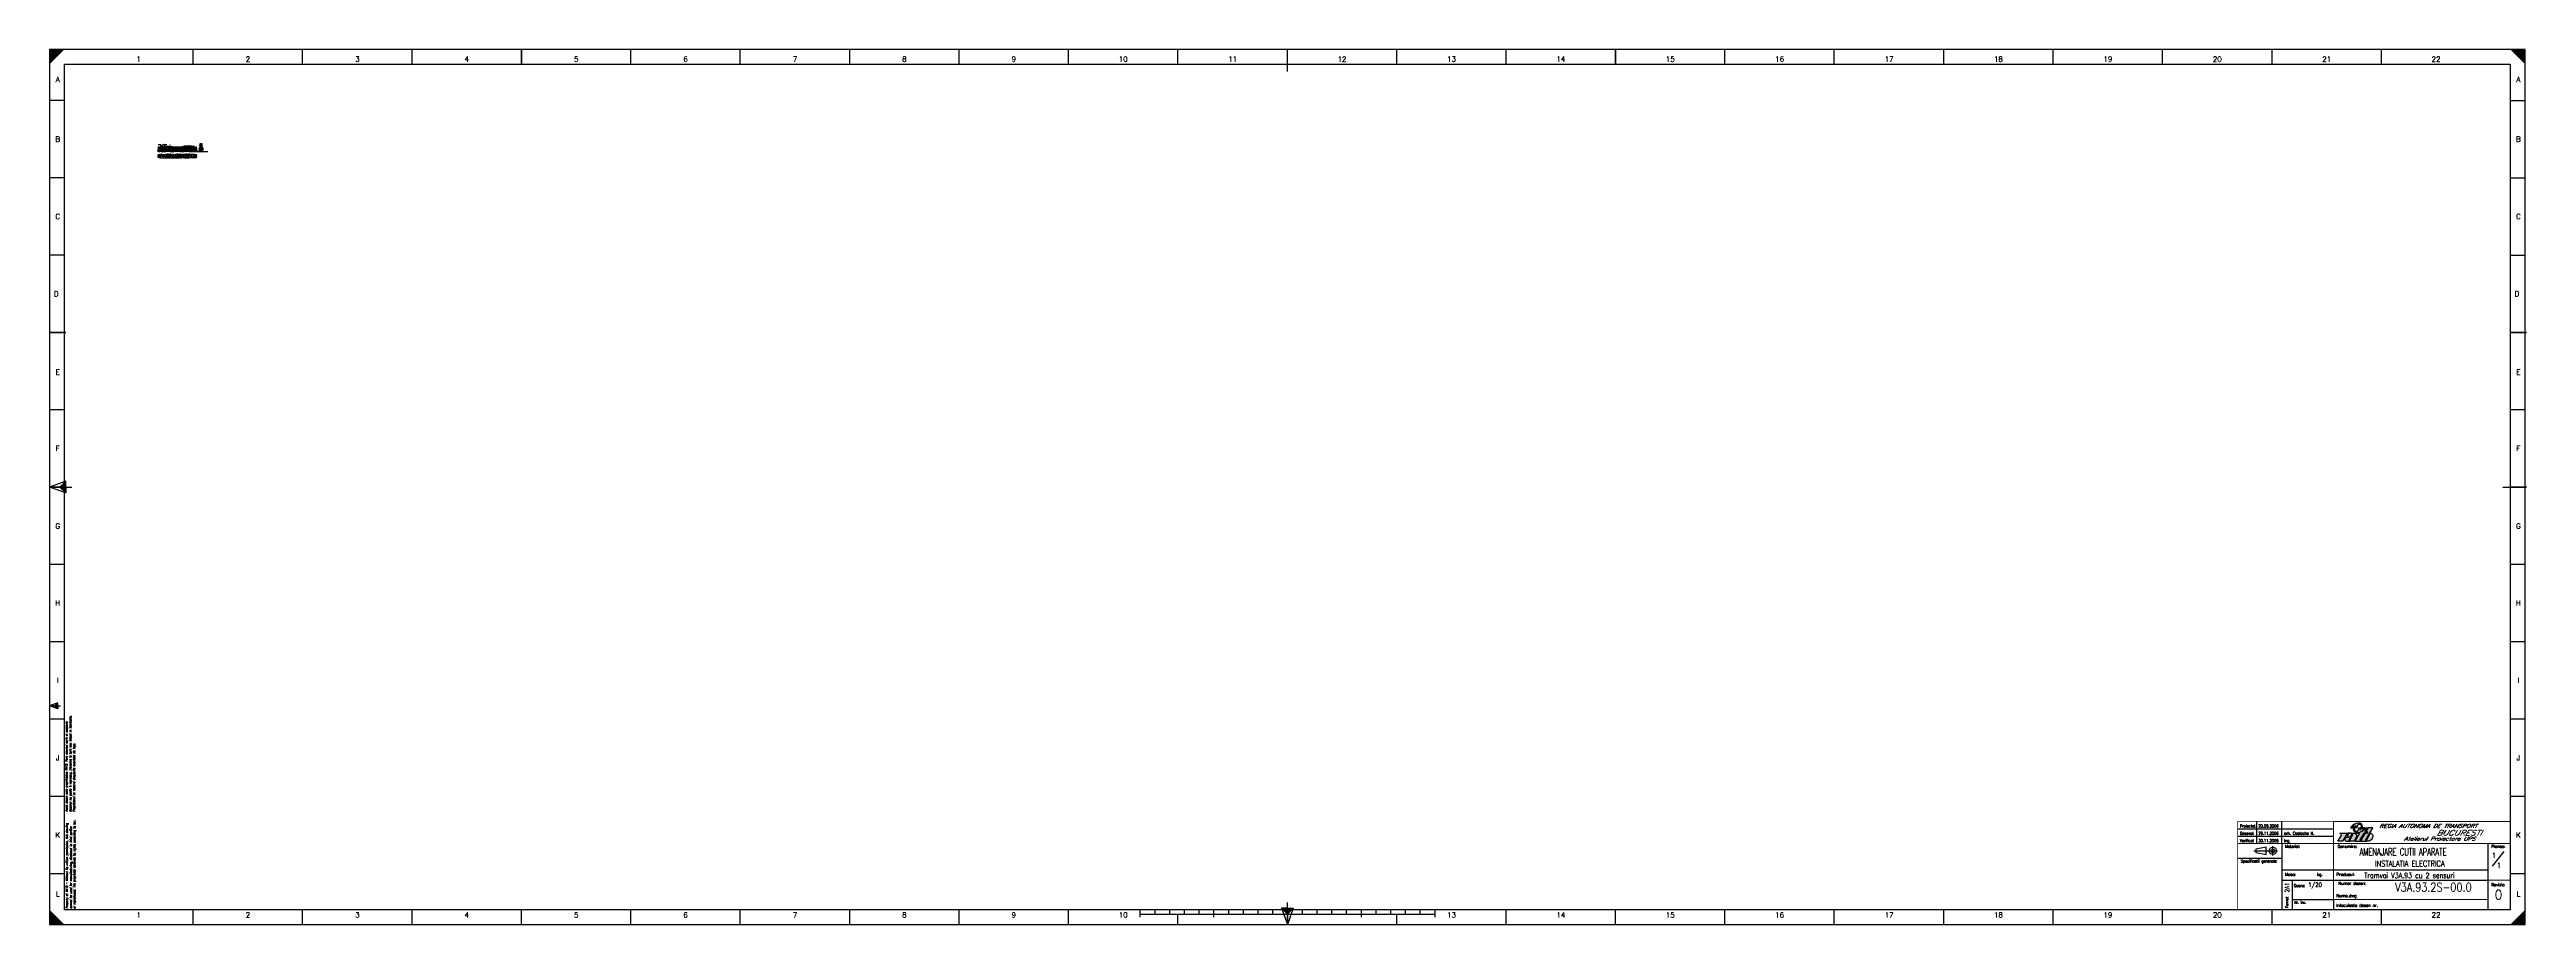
# Paper-space layout 'Ansamblu' of a CAD drawing. Header units: millimetres. Extents: x -322 to 1359, y 91 to 685.
# The model-space entities are those that its viewports show. They can reach past a viewport. Long polylines and large blocks are cut down to what shows.
import ezdxf
from ezdxf.enums import TextEntityAlignment as Align

# ---------------------------------------------------------------- set-up
doc = ezdxf.new("R2010")
doc.units = ezdxf.units.MM
doc.header["$LTSCALE"] = 0.1
doc.linetypes.add('DASHDOT', pattern=[1, 0.5, -0.25, 0, -0.25])
doc.layers.get('0').update_dxf_attribs({"color": 6})
for name, color, linetype in [('AXE', 1, 'DASHDOT'), ('COTE', 1, 'Continuous'), ('Sectiuni', 7, 'Continuous'), ('Subtire', 4, 'Continuous'), ('VP', 7, 'Continuous')]:
    doc.layers.add(name, color=color, linetype=linetype)
doc.layers.get('VP').off()
doc.styles.add('ISO', font='SIMPLEX.SHX')
doc.styles.add('ROMAND', font='romand', dxfattribs={"width": 0.8})
doc.styles.add('ROMANS', font='romans.shx')
doc.styles.add('SIMPLEX', font='simplex')

# ---------------------------------------------------------------- blocks, each defined once
blk = doc.blocks.new('Cartus')
h = blk.add_hatch(color=20)
edge = h.paths.add_edge_path(flags=17)
edge.add_arc((-96.8, 47.2), 0.688, 150, 269.3216, ccw=False)
edge.add_line((-97.4, 47.5), (-95.1, 51.5))
edge.add_arc((-95.3, 51.7), 0.321, 330, 457.27)
edge.add_arc((-95.1, 50.2), 1.83, 6.3794, 97.27, ccw=False)
edge.add_arc((-96.8, 50), 3.48, -89.6986, 6.3794, ccw=False)
edge = h.paths.add_edge_path()
edge.add_line((-97.1, 55.7), (-97.7, 55.7))
edge.add_arc((-105, 61.2), 9.17, 270, 323.1301, ccw=False)
edge.add_line((-105, 52), (-102.4, 52))
edge.add_line((-102.4, 52), (-105, 47.5))
edge.add_arc((-104.4, 47.2), 0.687, 150, 270)
edge.add_line((-104.4, 46.5), (-101.2, 46.5))
edge.add_arc((-101.2, 47.2), 0.687, 150, 270, ccw=False)
edge.add_line((-101.8, 47.5), (-99.2, 52))
edge.add_line((-99.2, 52), (-97.6, 52))
edge.add_line((-97.6, 52), (-97.2, 52.7))
edge.add_line((-97.2, 52.7), (-98.8, 52.7))
edge.add_line((-98.8, 52.7), (-97.1, 55.7))
edge = h.paths.add_edge_path()
edge.add_line((-98, 53), (-96.8, 53))
edge.add_line((-96.8, 53), (-97.5, 51.8))
edge.add_line((-97.5, 51.8), (-98.7, 51.8))
edge.add_line((-98.7, 51.8), (-101.2, 47.5))
edge.add_arc((-100.6, 47.2), 0.687, 150, 270)
edge.add_line((-100.6, 46.5), (-97.4, 46.5))
edge.add_arc((-97.4, 47.2), 0.688, 150, 270, ccw=False)
edge.add_line((-98, 47.5), (-93.3, 55.7))
edge.add_line((-93.3, 55.7), (-96.5, 55.7))
edge.add_line((-96.5, 55.7), (-98, 53))
edge = h.paths.add_edge_path()
edge.add_arc((-105, 47.2), 0.688, 150, 270)
edge.add_line((-105, 46.5), (-108.2, 46.5))
edge.add_arc((-108.2, 47.2), 0.688, 150, 270, ccw=False)
edge.add_line((-108.8, 47.5), (-107, 50.6))
edge.add_arc((-107.8, 51.1), 0.917, 330, 450)
edge.add_line((-107.8, 52), (-106.2, 52))
edge.add_arc((-106.2, 50.2), 1.83, -30, 90, ccw=False)
edge.add_line((-104.6, 49.2), (-105.6, 47.5))
edge = h.paths.add_edge_path()
edge.add_line((-108, 49.2), (-110.1, 49.2))
edge.add_arc((-110.1, 46.5), 2.75, 90, 134.4153)
edge.add_arc((-111.2, 47.6), 1.15, 134.4153, 270)
edge.add_line((-111.2, 46.5), (-108.8, 46.5))
edge.add_arc((-108.8, 47.2), 0.688, 150, 270, ccw=False)
edge.add_line((-109.4, 47.5), (-108.7, 48.8))
edge.add_arc((-107.9, 48.3), 0.917, 96.8699, 150, ccw=False)
edge.add_arc((-108, 49.2), 0.00475, 276.8699, 383.1301)
edge = h.paths.add_edge_path()
edge.add_arc((-108.5, 51.1), 0.917, 344.427, 435.573)
edge.add_arc((-108.7, 50.2), 1.83, 75.573, 164.427)
edge.add_arc((-109.6, 50.4), 0.917, 164.427, 255.573)
edge.add_arc((-109.4, 51.3), 1.83, 255.573, 344.427)
edge = h.paths.add_edge_path()
edge.add_line((-117, 46.5), (-114.8, 50.3))
edge.add_arc((-115.8, 50.9), 1.15, 330, 450)
edge.add_line((-115.8, 52), (-109.1, 52))
edge.add_arc((-109.1, 49.3), 2.75, 90, 150)
edge.add_line((-111.4, 50.6), (-113.8, 46.5))
edge.add_line((-113.8, 46.5), (-117, 46.5))
edge = h.paths.add_edge_path()
edge.add_arc((-103, 56.2), 2.75, 320.2105, 452.4106)
edge.add_arc((-102.8, 52.5), 6.45, 92.4106, 150.1593)
edge.add_line((-108.4, 55.7), (-107.3, 55.7))
edge.add_arc((-102.8, 52.5), 5.53, 125.8698, 144.5455, ccw=False)
edge.add_arc((-103.9, 55.2), 2.75, 140.2105, 272.4106)
edge.add_arc((-104.1, 58.9), 6.45, 272.4106, 330.1593)
edge.add_line((-98.5, 55.7), (-99.6, 55.7))
edge.add_arc((-104.1, 58.9), 5.53, 305.8698, 324.5455, ccw=False)
edge = h.paths.add_edge_path(flags=16)
edge.add_arc((-102.4, 56.7), 1.37, 357.5416, 509.0362)
edge.add_arc((-100.7, 55.7), 3.38, 149.0362, 180)
edge.add_line((-104.1, 55.7), (-105, 55.7))
edge.add_arc((-100.7, 55.7), 4.3, 158.4638, 180, ccw=False)
edge.add_arc((-102.5, 54.7), 3.38, 131.0297, 181.6861)
edge.add_arc((-104.5, 54.6), 1.38, 181.6861, 329.0362)
edge.add_arc((-106.2, 55.7), 3.38, 329.0362, 360)
edge.add_line((-102.8, 55.7), (-101.9, 55.7))
edge.add_arc((-106.2, 55.7), 4.3, 338.5256, 360, ccw=False)
edge.add_arc((-104.4, 56.6), 3.38, 311.0995, 360)
at = {"color": 20}
for p, q in [((-185, 55), (-120, 55)), ((-185, 50), (-120, 50)), ((-174, 40), (-158, 40)), ((-161.2, 36.9), (-161.2, 43.1)), ((-12.2, 29.5), (-4.2, 39.5)), ((-155, 27), (-15, 27)), ((-148, 7), (-120, 7))]:
    blk.add_line(p, q, dxfattribs=at)
at = {"color": 3, "const_width": 0.5}
for points in [[(0, 20), (0, 0), (-185, 0), (-185, 60), (-120, 60)], [(-185, 45), (0, 45)]]:
    blk.add_lwpolyline(points, dxfattribs=at)
at = {"color": 20}
for points in [[(-172, 45), (-172, 60)], [(-155, 45), (-155, 60)], [(-185, 35), (-155, 35)], [(-155, 45), (-155, 0)], [(-15, 0), (-15, 45)], [(-155, 20), (-15, 20)], [(-148, 20), (-148, 0)], [(-120, 7), (-120, 0)]]:
    blk.add_lwpolyline(points, dxfattribs=at)
at = {"color": 3, "const_width": 0.7}
blk.add_lwpolyline([(-120, 60), (-120, 7), (-15, 7), (-15, 20), (0, 20), (0, 60)], close=True, dxfattribs=at)
at = {"color": 20}
for points in [[(-117, 46.5), (-114.8, 50.3, 0.57735), (-115.8, 52), (-109.1, 52, 0.267949), (-111.4, 50.6), (-113.8, 46.5)], [(-107.6, 50.8, 0.420084), (-108.2, 51.9, 0.408367), (-110.5, 50.7, 0.420084), (-109.8, 49.5, 0.408367)], [(-105.6, 47.5, 0.57735), (-105, 46.5), (-108.2, 46.5, -0.57735), (-108.8, 47.5), (-107, 50.6, 0.57735), (-107.8, 52), (-106.2, 52, -0.57735), (-104.6, 49.2)], [(-100.9, 54.4, 0.65065), (-103.1, 58.9, 0.257448), (-108.4, 55.7), (-107.3, 55.7, -0.081669), (-106.1, 56.9, 0.65065), (-103.8, 52.4, 0.257448), (-98.5, 55.7), (-99.6, 55.7, -0.081669)], [(-101.1, 56.6, 0.77774), (-103.6, 57.4, 0.135933), (-104.1, 55.7), (-105, 55.7, -0.094247), (-104.7, 57.2, 0.224701), (-105.9, 54.6, 0.749118), (-103.3, 53.9, 0.135933), (-102.8, 55.7), (-101.9, 55.7, -0.093975), (-102.2, 54.1, 0.216667), (-101.1, 56.6)], [(-97.1, 55.7), (-97.7, 55.7, -0.236068), (-105, 52), (-102.4, 52), (-105, 47.5, 0.57735), (-104.4, 46.5), (-101.2, 46.5, -0.57735), (-101.8, 47.5), (-99.2, 52), (-97.6, 52), (-97.2, 52.7), (-98.8, 52.7)], [(-98, 53), (-96.8, 53), (-97.5, 51.8), (-98.7, 51.8), (-101.2, 47.5, 0.57735), (-100.6, 46.5), (-97.4, 46.5, -0.57735), (-98, 47.5), (-93.3, 55.7), (-96.5, 55.7)], [(-96.8, 46.5, -0.57341), (-97.4, 47.5), (-95.1, 51.5, 0.620449), (-95.4, 52, -0.418774), (-93.3, 50.4, -0.445637), (-96.8, 46.5)], [(-108, 49.2), (-110.1, 49.2, 0.196262), (-112, 48.5, 0.671875), (-111.2, 46.5), (-108.8, 46.5, -0.57735), (-109.4, 47.5), (-108.7, 48.8, -0.236068), (-108, 49.2, 0.5)]]:
    blk.add_lwpolyline(points, format="xyb", close=True, dxfattribs=at)
blk.add_lwpolyline([(-172.7, 41.2), (-172.7, 38.8), (-165.7, 37.5), (-165.7, 40), (-165.7, 42.5)], close=True, dxfattribs=at)
for radius in [2.5, 1.25]:
    blk.add_circle((-161.2, 40), radius, dxfattribs=at)
at = {"color": 20, "style": 'ROMANS'}
for s, height, width, p in [('Proiectat', 2, 0.8, (-183.5, 56.9)), ('Desenat', 2, 0.8, (-183.5, 51.9)), ('Verificat', 2, 0.8, (-183.5, 46.9)), ('Specificatii generale:', 2, 0.8, (-183, 33)), ('Scara:', 2, 0.8, (-146.9, 16.4)), ('Nr. inv.', 1.8, 0.85, (-146.5, 5))]:
    blk.add_text(s, height=height, dxfattribs=dict(at, width=width)).set_placement(p, align=Align.MIDDLE_LEFT)
at = {"color": 1, "style": 'ROMANS', "oblique": 30, "width": 1.2}
for s, p in [('REGIA AUTONOMA DE TRANSPORT', (-89, 55.7)), ('Atelierul Proiectare UPS', (-72.2, 47))]:
    blk.add_text(s, height=2.5, dxfattribs=at).set_placement(p)
at = {"color": 2, "style": 'ROMAND', "oblique": 30, "width": 1.2}
blk.add_text('BUCURESTI', height=3.5, dxfattribs=at).set_placement((-50.1, 50.5))
at = {"color": 20, "style": 'ROMANS', "width": 0.8}
blk.add_text('Material:', height=2, dxfattribs=at).set_placement((-147.8, 43), align=Align.MIDDLE_CENTER)
at = {"color": 20, "style": 'ROMANS'}
for s, p in [('Denumire:', (-110.6, 43)), ('Numar desen:', (-107.3, 18))]:
    blk.add_text(s, height=2, dxfattribs=at).set_placement(p, align=Align.MIDDLE_CENTER)
for s, p in [('Plansa:', (-13, 42)), ('Revizia', (-13, 16)), ('Nume.dwg', (-118, 8.5))]:
    blk.add_text(s, height=2, dxfattribs=at).set_placement(p)
for s, p in [('Masa:         kg.', (-153, 24)), ('Produsul:', (-118, 24)), ('Inlocuieste desen nr.', (-118, 3))]:
    blk.add_text(s, height=2, dxfattribs=at).set_placement(p, align=Align.MIDDLE_LEFT)
at = {"color": 20, "style": 'ROMANS', "width": 0.8}
blk.add_text('Format', height=1.8, rotation=90, dxfattribs=at).set_placement((-151.6, 1.3), align=Align.MIDDLE_LEFT)
at = {"color": 2, "style": 'ROMANS', "width": 0.8}
for tag, height, p in [('DATAPR', 2, (-171, 56.9)), ('DATADES', 2, (-171, 51.9)), ('NUMEPROIECTANT', 2, (-153.5, 56.9)), ('NUMEDESENATOR', 2, (-153.5, 51.9)), ('DATAVER', 2, (-171, 46.9)), ('NUMEVERIFICATOR', 2, (-153.5, 46.9)), ('PRODUSUL', 3.5, (-99, 23.2))]:
    blk.add_attdef(tag, text='', height=height, dxfattribs=at).set_placement(p, align=Align.MIDDLE_LEFT)
at = {"color": 2, "style": 'ROMANS'}
for tag, height, p in [('STAS', 2.5, (-153, 34.5)), ('MATERIAL', 2.5, (-153, 39)), ('OBS.', 2, (-153, 30.5))]:
    blk.add_attdef(tag, text='', height=height, dxfattribs=at).set_placement(p, align=Align.MIDDLE_LEFT)
at = {"color": 2, "width": 0.8}
for tag, p, height, style in [('ANSAMBLU', (-78.1, 29.3), 5, 'ROMAND'), ('DENUMIRE', (-78.1, 36.8), 6, 'ROMAND'), ('N', (-12.5, 35.2), 3.5, 'ROMANS'), ('SC.1', (-137.2, 15.5), 3, 'ROMANS'), ('NUMAR', (-78.1, 12.3), 6, 'ROMAND'), ('NT', (-9, 28.3), 3.5, 'ROMANS'), ('SC.2', (-137.2, 9), 2.5, 'ROMANS'), ('INLOCUIESTE', (-82.4, 2), 3.5, 'ROMANS')]:
    blk.add_attdef(tag, p, '', height=height, dxfattribs=dict(at, style=style))
at = {"color": 2, "style": 'ROMANS'}
blk.add_attdef('MASA', text='', height=2.5, dxfattribs=at).set_placement((-135.1, 24.2), align=Align.MIDDLE_CENTER)
blk.add_attdef('F', (-150, 10), '', height=3, rotation=90, dxfattribs=at)
blk.add_attdef('NUME.DWG', (-98.8, 8.5), '', height=2, dxfattribs=at)
at = {"color": 2, "style": 'ROMAND', "width": 0.8}
blk.add_attdef('N', text='', height=6.5, dxfattribs=at).set_placement((-8, 10.2), align=Align.MIDDLE_CENTER)
blk = doc.blocks.new('2A1')
at = {"color": 11}
for p, q in [((-1680, 594), (-1680, 0)), ((0, 594), (-1680, 594)), ((-1582.5, 584), (-1582.5, 594)), ((-1508.3, 584), (-1508.3, 594)), ((-1434, 584), (-1434, 594)), ((-1359.8, 594), (-1359.8, 584)), ((-1359.8, 584), (-1359.8, 594)), ((-1285.5, 584), (-1285.5, 594)), ((-1211.3, 584), (-1211.3, 594)), ((-1137, 584), (-1137, 594)), ((-1062.8, 584), (-1062.8, 594)), ((-988.5, 584), (-988.5, 594)), ((-914.3, 584), (-914.3, 594)), ((-840, 579), (-840, 594)), ((-765.8, 584), (-765.8, 594)), ((-691.5, 584), (-691.5, 594)), ((-617.3, 594), (-617.3, 584)), ((-617.3, 584), (-617.3, 594)), ((-543, 584), (-543, 594)), ((-468.8, 584), (-468.8, 594)), ((-394.5, 584), (-394.5, 594)), ((-320.3, 584), (-320.3, 594)), ((-246, 584), (-246, 594)), ((-171.7, 584), (-171.7, 594)), ((-97.5, 584), (-97.5, 594)), ((0, 0), (0, 594)), ((-1670, 559.5), (-1680, 559.5)), ((-10, 559.5), (0, 559.5)), ((-1670, 507), (-1680, 507)), ((-10, 507), (0, 507)), ((-1670, 454.5), (-1680, 454.5)), ((-10, 454.5), (0, 454.5)), ((-1680, 402), (-1670, 402)), ((-1680, 402), (-1669, 402)), ((-1669, 402), (-1680, 402)), ((-1680, 402), (-1669, 402)), ((-10, 402), (1, 402)), ((1, 402), (-10, 402)), ((-10, 402), (1, 402)), ((-10, 402), (0, 402)), ((-1670, 349.5), (-1680, 349.5)), ((0, 349.5), (-10, 349.5)), ((-1669, 301), (-1680, 297)), ((-1680, 297), (-1669, 297)), ((-1669, 297), (-1680, 297)), ((-1669, 293), (-1680, 297)), ((-1670, 297), (-1674, 297)), ((-1673, 297), (-1669, 301)), ((-1673, 297), (-1669, 293)), ((-1669, 297), (-1669, 297)), ((-1669, 297), (-1669, 297)), ((-1669, 297), (-1669, 297)), ((-1669, 297), (-1665, 297)), ((-15, 297), (0, 297)), ((1, 297), (-10, 297)), ((-10, 297), (1, 297)), ((-1670, 244.5), (-1680, 244.5)), ((0, 244.5), (-10, 244.5)), ((-1670, 192), (-1680, 192)), ((0, 192), (-10, 192)), ((-1674.5, 150.5), (-1680, 148.5)), ((-1680, 148.5), (-1674.5, 148.5)), ((-1674.5, 148.5), (-1680, 148.5)), ((-1674.5, 146.5), (-1680, 148.5)), ((-1670, 139.5), (-1680, 139.5)), ((-1675, 148.5), (-1677, 148.5)), ((-1676.5, 148.5), (-1674.5, 150.5)), ((-1676.5, 148.5), (-1674.5, 146.5)), ((-1674.5, 148.5), (-1674.5, 148.5)), ((-1674.5, 148.5), (-1674.5, 148.5)), ((-1674.5, 148.5), (-1674.5, 148.5)), ((-1674.5, 148.5), (-1672.5, 148.5)), ((0, 139.5), (-10, 139.5)), ((-1670, 87), (-1680, 87)), ((0, 87), (-10, 87)), ((-1670, 34.5), (-1680, 34.5)), ((0, 34.5), (-10, 34.5)), ((-1680, 0), (0, 0)), ((-1582.5, 0), (-1582.5, 10)), ((-1508.3, 0), (-1508.3, 10)), ((-1434, 0), (-1434, 10)), ((-1359.8, 0), (-1359.8, 10)), ((-1285.5, 0), (-1285.5, 10)), ((-1211.3, 0), (-1211.3, 10)), ((-1137, 0), (-1137, 10)), ((-1062.8, 0), (-1062.8, 10)), ((-988.5, 0), (-988.5, 10)), ((-940, 10), (-940, 5)), ((-940, 7), (-740, 7)), ((-930, 10), (-930, 7)), ((-920, 10), (-920, 7)), ((-914.3, 0), (-914.3, 7)), ((-910, 10), (-910, 7)), ((-900, 10), (-900, 7)), ((-890, 10), (-890, 5)), ((-880, 10), (-880, 7)), ((-870, 10), (-870, 7)), ((-860, 10), (-860, 7)), ((-850, 10), (-850, 7)), ((-844, 11), (-840, 0)), ((-840, 7), (-844, 11)), ((-840, 11), (-840, 15)), ((-840, 7), (-836, 11)), ((-840, 11), (-840, 11)), ((-840, 11), (-840, 11)), ((-840, 11), (-840, 11)), ((-836, 11), (-840, 0)), ((-840, 11), (-840, 0)), ((-840, 0), (-840, 11)), ((-840, 0), (-840, 10)), ((-830, 10), (-830, 7)), ((-820, 10), (-820, 7)), ((-810, 10), (-810, 7)), ((-800, 10), (-800, 7)), ((-790, 10), (-790, 5)), ((-780, 10), (-780, 7)), ((-770, 10), (-770, 7)), ((-765.8, 0), (-765.8, 7)), ((-760, 10), (-760, 7)), ((-750, 10), (-750, 7)), ((-740, 10), (-740, 5)), ((-691.5, 0), (-691.5, 10)), ((-617.3, 0), (-617.3, 10)), ((-543, 0), (-543, 10)), ((-468.8, 0), (-468.8, 10)), ((-394.5, 0), (-394.5, 10)), ((-320.3, 0), (-320.3, 10)), ((-246, 0), (-246, 10)), ((-171.7, 0), (-171.7, 10)), ((-97.5, 0), (-97.5, 10))]:
    blk.add_line(p, q, dxfattribs=at)
at = {"color": 3}
for p, q in [((-1670, 10), (-1670, 584)), ((-1670, 584), (-10, 584)), ((-10, 584), (-10, 10)), ((-10, 10), (-1670, 10))]:
    blk.add_line(p, q, dxfattribs=at)
at = {"color": 11}
for points in [[(-1680, 297), (-1669, 297), (-1669, 301)], [(-1680, 297), (-1669, 297), (-1669, 293)], [(-1680, 148.5), (-1674.5, 148.5), (-1674.5, 150.5)], [(-1680, 148.5), (-1674.5, 148.5), (-1674.5, 146.5)], [(-840, 0), (-840, 11), (-844, 11)], [(-840, 0), (-840, 11), (-836, 11)]]:
    blk.add_lwpolyline(points, dxfattribs=at)
for points in [[(-1670, 594), (-1680, 594), (-1680, 584)], [(-10, 594), (0, 594), (0, 584)], [(-1669, 293), (-1673, 297), (-1669, 301)], [(-1674.5, 146.5), (-1676.5, 148.5), (-1674.5, 150.5)], [(-1670, 0), (-1680, 0), (-1680, 10)], [(-836, 11), (-840, 7), (-844, 11)], [(-10, 0), (0, 0), (0, 10)]]:
    blk.add_solid(points, dxfattribs=at)
at = {"color": 1, "style": 'SIMPLEX'}
for s, p in [('1', (-1619.6, 587.5)), ('2', (-1545.4, 587.5)), ('3', (-1471.1, 587.5)), ('4', (-1396.9, 587.5)), ('5', (-1322.6, 587.5)), ('6', (-1248.4, 587.5)), ('7', (-1174.1, 587.5)), ('8', (-1099.9, 587.5)), ('9', (-1025.6, 587.5)), ('10', (-951.4, 587.5)), ('11', (-877.1, 587.5)), ('12', (-802.9, 587.5)), ('13', (-728.6, 587.5)), ('14', (-654.4, 587.5)), ('15', (-580.1, 587.5)), ('16', (-505.9, 587.5)), ('17', (-431.6, 587.5)), ('18', (-357.4, 587.5)), ('19', (-283.1, 587.5)), ('20', (-208.9, 587.5)), ('21', (-134.6, 587.5)), ('22', (-60.4, 587.5)), ('A', (-1674.5, 573.7)), ('A', (-4.5, 573.7)), ('B', (-1674.5, 533.2)), ('B', (-4.5, 533.2)), ('C', (-1674.5, 480.7)), ('C', (-4.5, 480.7)), ('D', (-1675.5, 428.2)), ('D', (-5.5, 428.2)), ('E', (-1674.5, 375)), ('E', (-4.5, 375)), ('F', (-1674.5, 323.2)), ('F', (-4.5, 323.2)), ('G', (-1674.5, 270.5)), ('G', (-4.5, 270.5)), ('H', (-1674.5, 218.2)), ('H', (-4.5, 218.2)), ('I', (-1674.5, 165.7)), ('I', (-4.5, 165.7)), ('J', (-1674.5, 113.2)), ('J', (-4.5, 113.2)), ('K', (-1674.5, 60.7)), ('K', (-4.5, 60.7)), ('L', (-1674.5, 20.7)), ('L', (-4.5, 20.7)), ('1', (-1619.6, 6.5)), ('2', (-1545.4, 6.5)), ('3', (-1471.1, 6.5)), ('4', (-1396.9, 6.5)), ('5', (-1322.6, 6.5)), ('6', (-1248.4, 6.5)), ('7', (-1174.1, 6.5)), ('8', (-1099.9, 6.5)), ('9', (-1025.6, 6.5)), ('10', (-951.4, 6.5)), ('13', (-728.6, 6.5)), ('14', (-654.4, 6.5)), ('15', (-580.1, 6.5)), ('16', (-505.9, 6.5)), ('17', (-431.6, 6.5)), ('18', (-357.4, 6.5)), ('19', (-283.1, 6.5)), ('20', (-208.9, 6.5)), ('21', (-134.6, 6.5)), ('22', (-60.4, 6.5))]:
    blk.add_text(s, height=3.5, dxfattribs=at).set_placement(p, align=Align.MIDDLE_CENTER)
at = {"color": 11, "style": 'ISO', "oblique": 10, "width": 0.8}
for s, p in [('desenul nu poate fi reprodus, transmis la terti sau folosit in fabricatie.', (-1665.2, 76.5)), ('Acest desen este proprietatea RATB. Fara acordul scris al acestuia', (-1667.8, 76.5)), ('Proprietarul isi rezerva drepturile acordate de lege.', (-1662.7, 76.4)), ('Property of RATB - Without its written permission, this drawing', (-1667.6, 10.8)), ('cannot be used for manufacturing, disclosed to third parties ', (-1664.9, 10.8)), ('or reproduced. The proprietor defends its rights according to law.', (-1662.5, 10.7))]:
    blk.add_text(s, height=1.5, rotation=90, dxfattribs=at).set_placement(p)

msp = doc.modelspace()

# ---------------------------------------------------------------- hatches: boundary and pattern name
at = {"layer": 'AXE'}
h = msp.add_hatch(color=256, dxfattribs=at)
edge = h.paths.add_edge_path(flags=17)
edge.add_arc((4651, 69316), 0.275, 150, 269.3216, ccw=False)
edge.add_line((4651, 69316), (4651, 69317))
edge.add_arc((4651, 69317), 0.128, 330, 457.27)
edge.add_arc((4651, 69317), 0.733, 6.3794, 97.27, ccw=False)
edge.add_arc((4651, 69317), 1.39, -89.6986, 6.3794, ccw=False)
edge = h.paths.add_edge_path()
edge.add_line((4651, 69319), (4650, 69319))
edge.add_arc((4647, 69321), 3.67, 270, 323.1301, ccw=False)
edge.add_line((4647, 69318), (4649, 69318))
edge.add_line((4649, 69318), (4648, 69316))
edge.add_arc((4648, 69316), 0.275, 150, 270)
edge.add_line((4648, 69315), (4649, 69315))
edge.add_arc((4649, 69316), 0.275, 150, 270, ccw=False)
edge.add_line((4649, 69316), (4650, 69318))
edge.add_line((4650, 69318), (4650, 69318))
edge.add_line((4650, 69318), (4651, 69318))
edge.add_line((4651, 69318), (4650, 69318))
edge.add_line((4650, 69318), (4651, 69319))
edge = h.paths.add_edge_path()
edge.add_line((4650, 69318), (4651, 69318))
edge.add_line((4651, 69318), (4651, 69317))
edge.add_line((4651, 69317), (4650, 69317))
edge.add_line((4650, 69317), (4649, 69316))
edge.add_arc((4649, 69316), 0.275, 150, 270)
edge.add_line((4649, 69315), (4651, 69315))
edge.add_arc((4651, 69316), 0.275, 150, 270, ccw=False)
edge.add_line((4650, 69316), (4652, 69319))
edge.add_line((4652, 69319), (4651, 69319))
edge.add_line((4651, 69319), (4650, 69318))
edge = h.paths.add_edge_path()
edge.add_arc((4648, 69316), 0.275, 150, 270)
edge.add_line((4648, 69315), (4646, 69315))
edge.add_arc((4646, 69316), 0.275, 150, 270, ccw=False)
edge.add_line((4646, 69316), (4647, 69317))
edge.add_arc((4646, 69317), 0.367, 330, 450)
edge.add_line((4646, 69318), (4647, 69318))
edge.add_arc((4647, 69317), 0.733, -30, 90, ccw=False)
edge.add_line((4648, 69316), (4647, 69316))
edge = h.paths.add_edge_path()
edge.add_line((4646, 69316), (4645, 69316))
edge.add_arc((4645, 69315), 1.1, 90, 134.4153)
edge.add_arc((4645, 69316), 0.458, 134.4153, 270)
edge.add_line((4645, 69315), (4646, 69315))
edge.add_arc((4646, 69316), 0.275, 150, 270, ccw=False)
edge.add_line((4646, 69316), (4646, 69316))
edge.add_arc((4646, 69316), 0.367, 96.8699, 150, ccw=False)
edge.add_arc((4646, 69316), 0.0019, 276.8699, 383.1301)
edge = h.paths.add_edge_path()
edge.add_arc((4646, 69317), 0.367, 344.427, 435.573)
edge.add_arc((4646, 69317), 0.733, 75.573, 164.427)
edge.add_arc((4646, 69317), 0.367, 164.427, 255.573)
edge.add_arc((4646, 69317), 0.733, 255.573, 344.427)
edge = h.paths.add_edge_path()
edge.add_line((4643, 69315), (4644, 69317))
edge.add_arc((4643, 69317), 0.458, 330, 450)
edge.add_line((4643, 69318), (4646, 69318))
edge.add_arc((4646, 69316), 1.1, 90, 150)
edge.add_line((4645, 69317), (4644, 69315))
edge.add_line((4644, 69315), (4643, 69315))
edge = h.paths.add_edge_path()
edge.add_arc((4648, 69319), 1.1, 320.2105, 452.4106)
edge.add_arc((4648, 69318), 2.58, 92.4106, 150.1593)
edge.add_line((4646, 69319), (4647, 69319))
edge.add_arc((4648, 69318), 2.21, 125.8698, 144.5455, ccw=False)
edge.add_arc((4648, 69319), 1.1, 140.2105, 272.4106)
edge.add_arc((4648, 69320), 2.58, 272.4106, 330.1593)
edge.add_line((4650, 69319), (4650, 69319))
edge.add_arc((4648, 69320), 2.21, 305.8698, 324.5455, ccw=False)
edge = h.paths.add_edge_path(flags=16)
edge.add_arc((4649, 69319), 0.55, 357.5416, 509.0362)
edge.add_arc((4649, 69319), 1.35, 149.0362, 180)
edge.add_line((4648, 69319), (4648, 69319))
edge.add_arc((4649, 69319), 1.72, 158.4638, 180, ccw=False)
edge.add_arc((4649, 69319), 1.35, 131.0297, 181.6861)
edge.add_arc((4648, 69319), 0.55, 181.6861, 329.0362)
edge.add_arc((4647, 69319), 1.35, 329.0362, 360)
edge.add_line((4648, 69319), (4649, 69319))
edge.add_arc((4647, 69319), 1.72, -21.4744, 0, ccw=False)
edge.add_arc((4648, 69319), 1.35, 311.0995, 360)

# ---------------------------------------------------------------- linework, layer by layer
for p, q in [((4595, 69259), (4072, 69259)), ((4595, 69259), (4072, 69259)), ((4558, 69259), (4749, 69259))]:
    msp.add_line(p, q)
for points in [[(4088, 69266), (4109, 69266), (4109, 69275), (4088, 69275)], [(4214, 69266), (4232, 69266), (4232, 69275), (4214, 69275)], [(4343, 69266), (4364, 69266), (4364, 69275), (4343, 69275)], [(4468, 69266), (4491, 69266), (4491, 69275), (4468, 69275)], [(4089, 69178), (4109, 69174), (4111, 69185), (4091, 69188)], [(4200, 69222), (4176, 69222), (4176, 69211), (4200, 69211)], [(4214, 69174), (4232, 69174), (4232, 69184), (4214, 69184)], [(4324, 69222), (4303, 69222), (4303, 69211), (4324, 69211)], [(4343, 69174), (4364, 69174), (4364, 69184), (4343, 69184)], [(4453, 69222), (4436, 69222), (4436, 69211), (4453, 69211)], [(4468, 69174), (4491, 69174), (4491, 69184), (4468, 69184)], [(4578, 69218), (4558, 69221), (4556, 69211), (4577, 69207)]]:
    msp.add_lwpolyline(points, close=True)
at = {"color": 2, "linetype": 'DASHDOT', "ltscale": 100}
for points in [[(4200, 69275), (4176, 69275), (4176, 69266), (4200, 69266)], [(4324, 69275), (4303, 69275), (4303, 69266), (4324, 69266)], [(4453, 69275), (4436, 69275), (4436, 69266), (4453, 69266)], [(4579, 69266), (4558, 69266), (4558, 69275), (4579, 69275)]]:
    msp.add_lwpolyline(points, close=True, dxfattribs=at)
msp.add_arc((4588, 69260), 0.1, 180, 0)
at = {"layer": 'AXE'}
for p, q in [((4080, 69269), (4061, 69269)), ((4071, 69355), (4236, 69355)), ((4147, 69257), (4147, 69278)), ((4400, 69259), (4400, 69332)), ((4607, 69269), (4588, 69269)), ((4603, 69271), (4603, 69266)), ((4641, 69284), (4648, 69284)), ((4645, 69281), (4645, 69286)), ((4651, 69269), (4659, 69269)), ((4655, 69347), (4655, 69259)), ((4668, 69284), (4661, 69284)), ((4665, 69281), (4665, 69286)), ((4074, 69216), (4086, 69219)), ((4074, 69216), (4086, 69219)), ((4074, 69216), (4086, 69218)), ((4074, 69216), (4086, 69218)), ((4074, 69217), (4074, 69216)), ((4075, 69217), (4074, 69216)), ((4074, 69217), (4074, 69216)), ((4075, 69217), (4074, 69216)), ((4075, 69217), (4085, 69218)), ((4075, 69217), (4085, 69218)), ((4075, 69217), (4075, 69216)), ((4075, 69217), (4075, 69216)), ((4080, 69216), (4081, 69217)), ((4080, 69216), (4081, 69217)), ((4081, 69216), (4081, 69217)), ((4081, 69217), (4081, 69217)), ((4081, 69217), (4081, 69216)), ((4081, 69217), (4082, 69217)), ((4082, 69217), (4081, 69217)), ((4081, 69216), (4081, 69216)), ((4081, 69217), (4081, 69217)), ((4082, 69217), (4081, 69217)), ((4081, 69217), (4081, 69217)), ((4081, 69217), (4081, 69217)), ((4082, 69217), (4081, 69217)), ((4082, 69217), (4081, 69217)), ((4081, 69217), (4081, 69217)), ((4081, 69217), (4081, 69216)), ((4081, 69216), (4086, 69217)), ((4081, 69216), (4085, 69217)), ((4081, 69216), (4081, 69217)), ((4081, 69217), (4081, 69217)), ((4081, 69217), (4081, 69216)), ((4081, 69217), (4082, 69217)), ((4082, 69217), (4081, 69217)), ((4081, 69216), (4081, 69216)), ((4081, 69217), (4081, 69217)), ((4082, 69217), (4081, 69217)), ((4081, 69217), (4081, 69217)), ((4081, 69217), (4081, 69217)), ((4082, 69217), (4081, 69217)), ((4082, 69217), (4081, 69217)), ((4081, 69217), (4081, 69217)), ((4081, 69217), (4081, 69216)), ((4081, 69216), (4086, 69217)), ((4081, 69216), (4085, 69217)), ((4081, 69216), (4081, 69216)), ((4081, 69216), (4081, 69216)), ((4081, 69216), (4082, 69216)), ((4082, 69216), (4081, 69216)), ((4081, 69216), (4081, 69216)), ((4081, 69216), (4082, 69216)), ((4082, 69216), (4081, 69216)), ((4081, 69216), (4081, 69216)), ((4081, 69216), (4081, 69216)), ((4081, 69216), (4082, 69216)), ((4082, 69216), (4081, 69216)), ((4081, 69216), (4081, 69216)), ((4081, 69216), (4082, 69216)), ((4082, 69216), (4081, 69216)), ((4082, 69217), (4086, 69218)), ((4082, 69217), (4086, 69218)), ((4082, 69216), (4082, 69217)), ((4082, 69216), (4082, 69217)), ((4082, 69216), (4082, 69217)), ((4082, 69217), (4082, 69217)), ((4082, 69217), (4082, 69217)), ((4082, 69216), (4082, 69217)), ((4082, 69216), (4086, 69217)), ((4082, 69217), (4085, 69217)), ((4082, 69216), (4082, 69217)), ((4082, 69216), (4082, 69217)), ((4082, 69216), (4082, 69217)), ((4082, 69217), (4082, 69217)), ((4082, 69217), (4082, 69217)), ((4082, 69216), (4082, 69217)), ((4082, 69216), (4086, 69217)), ((4082, 69217), (4085, 69217)), ((4082, 69216), (4082, 69216)), ((4082, 69216), (4082, 69216)), ((4082, 69216), (4085, 69216)), ((4082, 69216), (4082, 69216)), ((4082, 69216), (4082, 69216)), ((4082, 69216), (4085, 69216)), ((4085, 69219), (4085, 69218)), ((4085, 69219), (4085, 69218)), ((4085, 69218), (4085, 69218)), ((4085, 69218), (4085, 69218)), ((4085, 69218), (4085, 69218)), ((4085, 69218), (4085, 69218)), ((4086, 69215), (4085, 69215)), ((4086, 69215), (4085, 69215)), ((4086, 69219), (4087, 69219)), ((4086, 69219), (4086, 69218)), ((4086, 69219), (4087, 69219)), ((4086, 69219), (4086, 69218)), ((4086, 69218), (4087, 69218)), ((4086, 69215), (4098, 69218)), ((4086, 69218), (4087, 69218)), ((4086, 69215), (4098, 69218)), ((4086, 69215), (4098, 69217)), ((4086, 69217), (4086, 69217)), ((4086, 69215), (4098, 69217)), ((4086, 69217), (4086, 69217)), ((4086, 69212), (4087, 69215)), ((4086, 69212), (4087, 69215)), ((4086, 69211), (4087, 69211)), ((4087, 69211), (4086, 69210)), ((4086, 69211), (4087, 69211)), ((4087, 69211), (4086, 69210)), ((4087, 69215), (4097, 69217)), ((4087, 69215), (4097, 69217)), ((4087, 69215), (4087, 69215)), ((4087, 69216), (4087, 69215)), ((4087, 69211), (4087, 69216)), ((4087, 69212), (4088, 69216)), ((4087, 69216), (4087, 69215)), ((4087, 69216), (4087, 69216)), ((4087, 69216), (4087, 69215)), ((4087, 69215), (4087, 69215)), ((4087, 69216), (4087, 69215)), ((4087, 69211), (4087, 69216)), ((4087, 69212), (4088, 69216)), ((4087, 69216), (4087, 69215)), ((4087, 69216), (4087, 69216)), ((4087, 69216), (4087, 69215)), ((4087, 69212), (4087, 69211)), ((4087, 69211), (4087, 69212)), ((4087, 69211), (4087, 69212)), ((4087, 69211), (4087, 69212)), ((4087, 69212), (4087, 69211)), ((4087, 69211), (4087, 69212)), ((4087, 69211), (4087, 69212)), ((4087, 69211), (4087, 69212)), ((4087, 69211), (4092, 69209)), ((4087, 69211), (4091, 69209)), ((4087, 69211), (4090, 69210)), ((4087, 69211), (4087, 69210)), ((4087, 69211), (4087, 69210)), ((4087, 69211), (4092, 69209)), ((4087, 69211), (4091, 69209)), ((4087, 69211), (4090, 69210)), ((4087, 69211), (4087, 69210)), ((4087, 69211), (4087, 69210)), ((4092, 69209), (4090, 69210)), ((4092, 69209), (4090, 69210)), ((4093, 69215), (4092, 69210)), ((4093, 69215), (4092, 69211)), ((4093, 69215), (4092, 69211)), ((4093, 69215), (4092, 69210)), ((4093, 69215), (4092, 69211)), ((4093, 69215), (4092, 69211)), ((4092, 69210), (4092, 69210)), ((4092, 69210), (4092, 69210)), ((4092, 69209), (4092, 69209)), ((4092, 69209), (4092, 69209)), ((4093, 69216), (4093, 69215)), ((4093, 69216), (4093, 69215)), ((4093, 69215), (4093, 69215)), ((4093, 69215), (4093, 69215)), ((4093, 69215), (4093, 69215)), ((4093, 69215), (4093, 69215)), ((4093, 69214), (4093, 69215)), ((4093, 69215), (4093, 69215)), ((4093, 69215), (4093, 69215)), ((4093, 69215), (4093, 69215)), ((4093, 69215), (4093, 69215)), ((4093, 69215), (4093, 69215)), ((4093, 69215), (4094, 69215)), ((4093, 69215), (4093, 69215)), ((4093, 69215), (4093, 69215)), ((4093, 69215), (4093, 69215)), ((4093, 69215), (4093, 69215)), ((4093, 69215), (4093, 69215)), ((4093, 69215), (4093, 69215)), ((4093, 69215), (4093, 69215)), ((4093, 69215), (4093, 69215)), ((4093, 69215), (4093, 69215)), ((4093, 69215), (4093, 69215)), ((4093, 69215), (4093, 69215)), ((4093, 69215), (4093, 69214)), ((4093, 69215), (4093, 69215)), ((4093, 69215), (4093, 69215)), ((4093, 69215), (4093, 69215)), ((4094, 69215), (4093, 69210)), ((4093, 69214), (4093, 69211)), ((4093, 69215), (4094, 69215)), ((4093, 69215), (4093, 69215)), ((4093, 69215), (4093, 69215)), ((4093, 69215), (4093, 69210)), ((4093, 69215), (4093, 69215)), ((4093, 69215), (4093, 69215)), ((4093, 69215), (4093, 69215)), ((4093, 69215), (4093, 69215)), ((4093, 69214), (4093, 69215)), ((4093, 69215), (4093, 69215)), ((4093, 69215), (4093, 69215)), ((4093, 69215), (4093, 69215)), ((4093, 69215), (4093, 69215)), ((4093, 69215), (4093, 69215)), ((4093, 69215), (4094, 69215)), ((4093, 69215), (4093, 69215)), ((4093, 69215), (4093, 69215)), ((4093, 69215), (4093, 69215)), ((4093, 69215), (4093, 69215)), ((4093, 69215), (4093, 69215)), ((4093, 69215), (4093, 69215)), ((4093, 69215), (4093, 69215)), ((4093, 69215), (4093, 69215)), ((4093, 69215), (4093, 69215)), ((4093, 69215), (4093, 69215)), ((4093, 69215), (4093, 69215)), ((4093, 69215), (4093, 69214)), ((4093, 69215), (4093, 69215)), ((4093, 69215), (4093, 69215)), ((4093, 69215), (4093, 69215)), ((4094, 69215), (4093, 69210)), ((4093, 69214), (4093, 69211)), ((4093, 69215), (4094, 69215)), ((4093, 69215), (4093, 69215)), ((4093, 69215), (4093, 69215)), ((4093, 69215), (4093, 69210)), ((4097, 69217), (4097, 69217)), ((4097, 69217), (4098, 69217)), ((4097, 69217), (4097, 69217)), ((4097, 69217), (4098, 69217)), ((4098, 69218), (4099, 69218)), ((4098, 69218), (4098, 69217)), ((4098, 69218), (4098, 69217)), ((4098, 69218), (4099, 69218)), ((4098, 69218), (4098, 69217)), ((4098, 69218), (4098, 69217)), ((4098, 69217), (4099, 69217)), ((4098, 69217), (4099, 69217)), ((4113, 69220), (4100, 69218)), ((4113, 69220), (4100, 69218)), ((4100, 69218), (4100, 69218)), ((4100, 69218), (4101, 69217)), ((4100, 69218), (4100, 69218)), ((4100, 69218), (4101, 69217)), ((4101, 69217), (4100, 69217)), ((4101, 69217), (4100, 69217)), ((4113, 69219), (4101, 69217)), ((4113, 69219), (4101, 69217)), ((4101, 69218), (4101, 69217)), ((4102, 69218), (4101, 69218)), ((4101, 69218), (4101, 69217)), ((4102, 69218), (4101, 69218)), ((4112, 69220), (4102, 69218)), ((4112, 69220), (4102, 69218)), ((4102, 69218), (4102, 69218)), ((4102, 69218), (4102, 69218)), ((4106, 69218), (4105, 69218)), ((4106, 69218), (4105, 69218)), ((4106, 69218), (4106, 69217)), ((4106, 69218), (4108, 69213)), ((4106, 69218), (4108, 69214)), ((4106, 69218), (4106, 69217)), ((4106, 69218), (4108, 69213)), ((4106, 69218), (4108, 69214)), ((4106, 69217), (4106, 69217)), ((4106, 69217), (4106, 69217)), ((4106, 69217), (4106, 69217)), ((4106, 69217), (4106, 69217)), ((4106, 69217), (4106, 69217)), ((4106, 69217), (4106, 69217)), ((4106, 69217), (4106, 69217)), ((4106, 69217), (4106, 69217)), ((4106, 69217), (4106, 69217)), ((4106, 69217), (4106, 69217)), ((4106, 69217), (4106, 69217)), ((4106, 69217), (4106, 69217)), ((4106, 69217), (4106, 69217)), ((4106, 69217), (4106, 69217)), ((4106, 69217), (4106, 69217)), ((4106, 69217), (4106, 69217)), ((4106, 69217), (4106, 69217)), ((4106, 69217), (4106, 69217)), ((4106, 69217), (4106, 69217)), ((4106, 69217), (4106, 69217)), ((4107, 69217), (4106, 69217)), ((4107, 69217), (4106, 69217)), ((4107, 69217), (4106, 69217)), ((4107, 69217), (4106, 69217)), ((4106, 69217), (4108, 69212)), ((4106, 69217), (4108, 69214)), ((4106, 69217), (4106, 69217)), ((4106, 69217), (4106, 69217)), ((4106, 69217), (4106, 69217)), ((4106, 69217), (4106, 69217)), ((4106, 69217), (4106, 69217)), ((4106, 69217), (4106, 69217)), ((4106, 69217), (4106, 69217)), ((4106, 69217), (4106, 69217)), ((4106, 69217), (4106, 69217)), ((4106, 69217), (4106, 69217)), ((4106, 69217), (4106, 69217)), ((4106, 69217), (4106, 69217)), ((4106, 69217), (4106, 69217)), ((4106, 69217), (4106, 69217)), ((4106, 69217), (4106, 69217)), ((4106, 69217), (4106, 69217)), ((4106, 69217), (4106, 69217)), ((4106, 69217), (4106, 69217)), ((4106, 69217), (4106, 69217)), ((4106, 69217), (4106, 69217)), ((4106, 69217), (4106, 69217)), ((4106, 69217), (4106, 69217)), ((4107, 69217), (4106, 69217)), ((4107, 69217), (4106, 69217)), ((4107, 69217), (4106, 69217)), ((4107, 69217), (4106, 69217)), ((4106, 69217), (4108, 69212)), ((4106, 69217), (4108, 69214)), ((4106, 69217), (4106, 69217)), ((4106, 69217), (4106, 69217)), ((4107, 69217), (4108, 69213)), ((4107, 69217), (4107, 69217)), ((4107, 69217), (4107, 69217)), ((4107, 69217), (4109, 69214)), ((4107, 69217), (4108, 69213)), ((4107, 69217), (4107, 69217)), ((4107, 69217), (4107, 69217)), ((4107, 69217), (4109, 69214)), ((4108, 69213), (4109, 69213)), ((4108, 69213), (4109, 69213)), ((4109, 69213), (4111, 69214)), ((4109, 69213), (4111, 69214)), ((4109, 69213), (4109, 69213)), ((4109, 69213), (4109, 69213)), ((4114, 69216), (4110, 69212)), ((4114, 69216), (4110, 69212)), ((4113, 69215), (4110, 69212)), ((4113, 69215), (4110, 69212)), ((4112, 69223), (4111, 69223)), ((4112, 69223), (4111, 69222)), ((4112, 69223), (4111, 69223)), ((4112, 69223), (4111, 69222)), ((4114, 69216), (4111, 69221)), ((4111, 69221), (4111, 69221)), ((4111, 69221), (4112, 69219)), ((4114, 69216), (4111, 69221)), ((4111, 69221), (4111, 69221)), ((4111, 69221), (4112, 69219)), ((4113, 69216), (4111, 69220)), ((4113, 69216), (4111, 69220)), ((4113, 69216), (4111, 69214)), ((4113, 69216), (4111, 69214)), ((4124, 69225), (4112, 69223)), ((4124, 69225), (4112, 69223)), ((4124, 69225), (4112, 69223)), ((4124, 69225), (4112, 69223)), ((4117, 69223), (4112, 69222)), ((4116, 69223), (4112, 69222)), ((4112, 69223), (4112, 69223)), ((4113, 69223), (4112, 69223)), ((4112, 69223), (4112, 69223)), ((4117, 69223), (4112, 69222)), ((4116, 69223), (4112, 69222)), ((4112, 69223), (4112, 69223)), ((4113, 69223), (4112, 69223)), ((4112, 69223), (4112, 69223)), ((4116, 69222), (4112, 69222)), ((4112, 69222), (4112, 69221)), ((4116, 69222), (4112, 69222)), ((4112, 69222), (4112, 69221)), ((4112, 69220), (4112, 69219)), ((4112, 69220), (4112, 69219)), ((4112, 69220), (4112, 69220)), ((4112, 69220), (4112, 69219)), ((4112, 69220), (4112, 69219)), ((4112, 69220), (4112, 69220)), ((4114, 69217), (4112, 69219)), ((4114, 69217), (4112, 69219)), ((4123, 69225), (4113, 69223)), ((4123, 69225), (4113, 69223)), ((4113, 69223), (4113, 69223)), ((4117, 69223), (4113, 69221)), ((4116, 69223), (4113, 69222)), ((4113, 69223), (4113, 69223)), ((4117, 69223), (4113, 69221)), ((4116, 69223), (4113, 69222)), ((4117, 69222), (4113, 69221)), ((4117, 69222), (4113, 69221)), ((4113, 69220), (4114, 69220)), ((4113, 69220), (4114, 69220)), ((4113, 69216), (4113, 69217)), ((4113, 69216), (4113, 69217)), ((4114, 69216), (4113, 69216)), ((4113, 69216), (4114, 69215)), ((4113, 69216), (4113, 69216)), ((4113, 69216), (4113, 69216)), ((4114, 69216), (4113, 69216)), ((4113, 69216), (4114, 69215)), ((4113, 69216), (4113, 69216)), ((4113, 69216), (4113, 69216)), ((4113, 69215), (4114, 69215)), ((4113, 69215), (4114, 69215)), ((4114, 69220), (4114, 69220)), ((4114, 69220), (4114, 69220)), ((4114, 69215), (4114, 69215)), ((4114, 69215), (4114, 69215)), ((4114, 69215), (4114, 69215)), ((4114, 69215), (4114, 69215)), ((4115, 69218), (4115, 69225)), ((4115, 69178), (4115, 69170)), ((4117, 69222), (4116, 69223)), ((4116, 69222), (4116, 69223)), ((4117, 69222), (4116, 69223)), ((4116, 69223), (4116, 69223)), ((4117, 69223), (4116, 69223)), ((4116, 69223), (4117, 69223)), ((4116, 69223), (4116, 69223)), ((4117, 69222), (4116, 69223)), ((4116, 69223), (4116, 69223)), ((4116, 69223), (4117, 69223)), ((4117, 69223), (4116, 69223)), ((4116, 69223), (4117, 69223)), ((4116, 69223), (4116, 69223)), ((4117, 69222), (4116, 69223)), ((4116, 69222), (4116, 69223)), ((4117, 69222), (4116, 69223)), ((4116, 69223), (4116, 69223)), ((4117, 69223), (4116, 69223)), ((4116, 69223), (4117, 69223)), ((4116, 69223), (4116, 69223)), ((4117, 69222), (4116, 69223)), ((4116, 69223), (4116, 69223)), ((4116, 69223), (4117, 69223)), ((4117, 69223), (4116, 69223)), ((4116, 69223), (4117, 69223)), ((4116, 69223), (4116, 69223)), ((4116, 69222), (4117, 69222)), ((4116, 69222), (4117, 69222)), ((4119, 69218), (4117, 69226)), ((4117, 69222), (4117, 69223)), ((4118, 69223), (4117, 69223)), ((4117, 69222), (4117, 69223)), ((4117, 69223), (4117, 69223)), ((4117, 69223), (4117, 69222)), ((4117, 69222), (4117, 69223)), ((4117, 69223), (4117, 69223)), ((4117, 69223), (4117, 69223)), ((4117, 69223), (4117, 69223)), ((4117, 69223), (4117, 69223)), ((4117, 69223), (4117, 69223)), ((4117, 69223), (4117, 69223)), ((4117, 69223), (4117, 69223)), ((4117, 69222), (4117, 69223)), ((4118, 69223), (4117, 69223)), ((4117, 69222), (4117, 69223)), ((4117, 69223), (4117, 69223)), ((4117, 69223), (4117, 69222)), ((4117, 69222), (4117, 69223)), ((4117, 69223), (4117, 69223)), ((4117, 69223), (4117, 69223)), ((4117, 69223), (4117, 69223)), ((4117, 69223), (4117, 69223)), ((4117, 69223), (4117, 69223)), ((4117, 69223), (4117, 69223)), ((4117, 69223), (4117, 69223)), ((4117, 69222), (4117, 69222)), ((4117, 69222), (4117, 69222)), ((4117, 69222), (4116, 69222)), ((4117, 69222), (4117, 69222)), ((4117, 69222), (4117, 69222)), ((4117, 69222), (4116, 69222)), ((4118, 69218), (4118, 69225)), ((4123, 69225), (4123, 69224)), ((4123, 69225), (4123, 69225)), ((4123, 69225), (4123, 69225)), ((4123, 69225), (4123, 69224)), ((4123, 69225), (4123, 69225)), ((4123, 69225), (4123, 69225)), ((4145, 69218), (4145, 69225)), ((4145, 69178), (4145, 69170)), ((4173, 69218), (4173, 69225)), ((4173, 69178), (4173, 69170)), ((4176, 69178), (4176, 69170)), ((4179, 69179), (4182, 69179)), ((4180, 69175), (4180, 69175)), ((4181, 69179), (4186, 69182)), ((4182, 69180), (4181, 69180)), ((4182, 69180), (4181, 69180)), ((4181, 69179), (4181, 69180)), ((4181, 69180), (4181, 69180)), ((4181, 69180), (4181, 69180)), ((4181, 69179), (4182, 69179)), ((4181, 69175), (4181, 69175)), ((4181, 69175), (4181, 69175)), ((4182, 69180), (4186, 69183)), ((4182, 69179), (4185, 69181)), ((4182, 69180), (4182, 69179)), ((4182, 69179), (4182, 69179)), ((4182, 69179), (4182, 69179)), ((4182, 69176), (4194, 69176)), ((4182, 69175), (4182, 69176)), ((4182, 69176), (4194, 69176)), ((4182, 69175), (4182, 69176)), ((4183, 69175), (4182, 69175)), ((4182, 69175), (4194, 69175)), ((4182, 69175), (4194, 69175)), ((4183, 69175), (4182, 69175)), ((4183, 69175), (4183, 69176)), ((4183, 69175), (4183, 69176)), ((4183, 69175), (4193, 69175)), ((4183, 69175), (4193, 69175)), ((4186, 69182), (4185, 69181)), ((4186, 69182), (4186, 69182)), ((4188, 69177), (4186, 69181)), ((4187, 69181), (4187, 69182)), ((4189, 69177), (4187, 69182)), ((4189, 69176), (4187, 69182)), ((4188, 69177), (4187, 69181)), ((4189, 69177), (4187, 69181)), ((4189, 69176), (4187, 69181)), ((4189, 69177), (4188, 69177)), ((4189, 69177), (4188, 69177)), ((4189, 69177), (4188, 69177)), ((4188, 69177), (4189, 69177)), ((4188, 69177), (4189, 69177)), ((4188, 69177), (4188, 69177)), ((4188, 69177), (4188, 69177)), ((4188, 69177), (4188, 69177)), ((4188, 69177), (4188, 69177)), ((4188, 69177), (4188, 69177)), ((4188, 69177), (4188, 69177)), ((4188, 69177), (4188, 69177)), ((4188, 69177), (4188, 69177)), ((4188, 69177), (4188, 69177)), ((4188, 69177), (4188, 69177)), ((4188, 69177), (4188, 69177)), ((4188, 69177), (4189, 69177)), ((4188, 69177), (4189, 69177)), ((4188, 69177), (4189, 69177)), ((4188, 69177), (4188, 69177)), ((4188, 69177), (4188, 69177)), ((4188, 69177), (4188, 69177)), ((4188, 69176), (4189, 69176)), ((4188, 69176), (4189, 69176)), ((4189, 69177), (4189, 69177)), ((4189, 69177), (4189, 69177)), ((4189, 69177), (4189, 69177)), ((4189, 69177), (4189, 69177)), ((4189, 69177), (4189, 69177)), ((4189, 69177), (4189, 69177)), ((4189, 69176), (4189, 69177)), ((4193, 69175), (4193, 69176)), ((4193, 69175), (4193, 69176)), ((4193, 69175), (4193, 69176)), ((4193, 69175), (4193, 69176)), ((4193, 69175), (4193, 69175)), ((4193, 69175), (4193, 69175)), ((4194, 69224), (4206, 69224)), ((4194, 69224), (4194, 69223)), ((4195, 69224), (4194, 69224)), ((4194, 69224), (4206, 69224)), ((4194, 69224), (4194, 69223)), ((4195, 69224), (4194, 69224)), ((4194, 69223), (4206, 69223)), ((4194, 69223), (4206, 69223)), ((4194, 69176), (4195, 69176)), ((4194, 69175), (4194, 69176)), ((4194, 69176), (4195, 69176)), ((4194, 69175), (4194, 69176)), ((4194, 69175), (4195, 69175)), ((4194, 69175), (4195, 69175)), ((4195, 69224), (4205, 69224)), ((4195, 69224), (4195, 69223)), ((4195, 69224), (4205, 69224)), ((4195, 69224), (4195, 69223)), ((4196, 69176), (4195, 69176)), ((4196, 69176), (4195, 69176)), ((4196, 69175), (4195, 69175)), ((4196, 69175), (4195, 69175)), ((4208, 69176), (4196, 69176)), ((4196, 69175), (4196, 69176)), ((4208, 69176), (4196, 69176)), ((4196, 69175), (4196, 69176)), ((4208, 69175), (4196, 69175)), ((4208, 69175), (4196, 69175)), ((4197, 69175), (4197, 69176)), ((4197, 69175), (4197, 69176)), ((4197, 69175), (4197, 69176)), ((4197, 69175), (4197, 69176)), ((4207, 69175), (4197, 69175)), ((4197, 69175), (4197, 69175)), ((4207, 69175), (4197, 69175)), ((4197, 69175), (4197, 69175)), ((4200, 69218), (4200, 69225)), ((4201, 69222), (4200, 69223)), ((4200, 69222), (4201, 69223)), ((4201, 69222), (4200, 69223)), ((4200, 69222), (4201, 69223)), ((4201, 69222), (4201, 69223)), ((4201, 69222), (4201, 69223)), ((4201, 69222), (4201, 69223)), ((4201, 69222), (4201, 69222)), ((4201, 69223), (4201, 69223)), ((4201, 69222), (4201, 69222)), ((4201, 69223), (4201, 69223)), ((4201, 69223), (4201, 69223)), ((4201, 69222), (4201, 69223)), ((4201, 69223), (4201, 69223)), ((4201, 69223), (4201, 69223)), ((4201, 69223), (4201, 69222)), ((4201, 69223), (4201, 69223)), ((4201, 69222), (4201, 69222)), ((4201, 69223), (4201, 69223)), ((4201, 69222), (4201, 69222)), ((4201, 69223), (4206, 69223)), ((4201, 69223), (4205, 69222)), ((4201, 69222), (4201, 69223)), ((4201, 69222), (4201, 69223)), ((4201, 69222), (4201, 69223)), ((4201, 69222), (4201, 69222)), ((4201, 69223), (4201, 69223)), ((4201, 69222), (4201, 69222)), ((4201, 69223), (4201, 69223)), ((4201, 69223), (4201, 69223)), ((4201, 69222), (4201, 69223)), ((4201, 69223), (4201, 69223)), ((4201, 69223), (4201, 69223)), ((4201, 69223), (4201, 69222)), ((4201, 69223), (4201, 69223)), ((4201, 69222), (4201, 69222)), ((4201, 69223), (4201, 69223)), ((4201, 69222), (4201, 69222)), ((4201, 69223), (4206, 69223)), ((4201, 69223), (4205, 69222)), ((4201, 69222), (4201, 69222)), ((4201, 69222), (4201, 69222)), ((4201, 69222), (4201, 69222)), ((4201, 69222), (4201, 69222)), ((4201, 69222), (4201, 69222)), ((4201, 69222), (4201, 69222)), ((4201, 69222), (4201, 69222)), ((4201, 69222), (4201, 69222)), ((4201, 69222), (4201, 69222)), ((4201, 69222), (4201, 69222)), ((4201, 69222), (4201, 69222)), ((4201, 69222), (4201, 69222)), ((4201, 69222), (4206, 69222)), ((4201, 69222), (4206, 69222)), ((4201, 69222), (4205, 69222)), ((4201, 69222), (4205, 69221)), ((4201, 69222), (4201, 69222)), ((4201, 69222), (4201, 69222)), ((4201, 69222), (4201, 69222)), ((4201, 69222), (4201, 69222)), ((4201, 69222), (4201, 69222)), ((4201, 69222), (4201, 69222)), ((4201, 69222), (4201, 69222)), ((4201, 69222), (4201, 69222)), ((4201, 69222), (4201, 69222)), ((4201, 69222), (4201, 69222)), ((4201, 69222), (4201, 69222)), ((4201, 69222), (4201, 69222)), ((4201, 69222), (4206, 69222)), ((4201, 69222), (4206, 69222)), ((4201, 69222), (4205, 69222)), ((4201, 69222), (4205, 69221)), ((4201, 69177), (4203, 69182)), ((4201, 69176), (4203, 69182)), ((4201, 69177), (4203, 69181)), ((4201, 69176), (4203, 69181)), ((4201, 69177), (4202, 69177)), ((4201, 69177), (4201, 69177)), ((4201, 69177), (4202, 69177)), ((4201, 69177), (4201, 69177)), ((4201, 69177), (4201, 69177)), ((4201, 69177), (4201, 69177)), ((4201, 69177), (4202, 69177)), ((4201, 69177), (4201, 69177)), ((4202, 69177), (4201, 69177)), ((4202, 69177), (4201, 69177)), ((4201, 69177), (4201, 69177)), ((4202, 69177), (4201, 69177)), ((4202, 69177), (4201, 69177)), ((4202, 69177), (4201, 69177)), ((4201, 69176), (4201, 69177)), ((4202, 69176), (4201, 69176)), ((4202, 69176), (4201, 69176)), ((4202, 69177), (4203, 69181)), ((4202, 69177), (4204, 69181)), ((4202, 69177), (4202, 69177)), ((4202, 69177), (4202, 69177)), ((4202, 69177), (4202, 69177)), ((4202, 69177), (4202, 69177)), ((4202, 69177), (4202, 69177)), ((4202, 69177), (4202, 69177)), ((4202, 69177), (4202, 69177)), ((4202, 69177), (4202, 69177)), ((4202, 69177), (4202, 69177)), ((4202, 69177), (4202, 69177)), ((4202, 69177), (4202, 69177)), ((4202, 69177), (4202, 69177)), ((4202, 69177), (4202, 69177)), ((4202, 69177), (4202, 69177)), ((4203, 69181), (4203, 69182)), ((4208, 69180), (4204, 69183)), ((4209, 69179), (4204, 69182)), ((4204, 69182), (4204, 69182)), ((4204, 69182), (4205, 69181)), ((4205, 69224), (4205, 69223)), ((4205, 69224), (4205, 69223)), ((4205, 69224), (4205, 69224)), ((4205, 69224), (4205, 69223)), ((4205, 69224), (4205, 69223)), ((4205, 69224), (4205, 69224)), ((4205, 69216), (4207, 69221)), ((4205, 69216), (4207, 69221)), ((4205, 69220), (4205, 69220)), ((4205, 69217), (4206, 69220)), ((4205, 69220), (4205, 69220)), ((4205, 69217), (4206, 69220)), ((4205, 69217), (4205, 69216)), ((4205, 69217), (4205, 69216)), ((4205, 69216), (4210, 69213)), ((4205, 69216), (4206, 69216)), ((4205, 69216), (4205, 69215)), ((4205, 69216), (4205, 69215)), ((4206, 69216), (4205, 69216)), ((4205, 69216), (4210, 69213)), ((4205, 69216), (4206, 69216)), ((4205, 69216), (4205, 69215)), ((4205, 69216), (4205, 69215)), ((4206, 69216), (4205, 69216)), ((4208, 69179), (4205, 69181)), ((4206, 69224), (4207, 69224)), ((4206, 69224), (4206, 69223)), ((4206, 69224), (4207, 69224)), ((4206, 69224), (4206, 69223)), ((4206, 69223), (4207, 69223)), ((4206, 69223), (4207, 69223)), ((4206, 69222), (4206, 69222)), ((4206, 69222), (4206, 69222)), ((4207, 69221), (4206, 69220)), ((4206, 69221), (4218, 69221)), ((4206, 69217), (4207, 69221)), ((4206, 69221), (4206, 69220)), ((4207, 69221), (4206, 69220)), ((4206, 69221), (4218, 69221)), ((4206, 69217), (4207, 69221)), ((4206, 69221), (4206, 69220)), ((4207, 69220), (4206, 69220)), ((4206, 69220), (4218, 69220)), ((4207, 69220), (4206, 69220)), ((4206, 69220), (4218, 69220)), ((4206, 69216), (4206, 69216)), ((4206, 69216), (4206, 69217)), ((4206, 69216), (4206, 69217)), ((4206, 69216), (4206, 69216)), ((4206, 69216), (4206, 69217)), ((4206, 69216), (4206, 69217)), ((4206, 69215), (4210, 69213)), ((4206, 69216), (4209, 69215)), ((4206, 69215), (4210, 69213)), ((4206, 69216), (4209, 69215)), ((4207, 69221), (4207, 69221)), ((4207, 69221), (4207, 69221)), ((4207, 69220), (4217, 69220)), ((4207, 69220), (4207, 69220)), ((4207, 69220), (4217, 69220)), ((4207, 69220), (4207, 69220)), ((4207, 69175), (4207, 69176)), ((4207, 69175), (4207, 69176)), ((4207, 69175), (4208, 69175)), ((4207, 69175), (4208, 69175)), ((4208, 69180), (4209, 69180)), ((4208, 69180), (4209, 69180)), ((4209, 69179), (4208, 69179)), ((4212, 69179), (4208, 69179)), ((4208, 69179), (4208, 69179)), ((4208, 69179), (4208, 69179)), ((4208, 69175), (4208, 69176)), ((4208, 69175), (4208, 69176)), ((4210, 69214), (4209, 69215)), ((4210, 69214), (4209, 69215)), ((4209, 69179), (4209, 69180)), ((4209, 69179), (4209, 69180)), ((4209, 69180), (4209, 69180)), ((4209, 69180), (4209, 69180)), ((4209, 69175), (4209, 69175)), ((4209, 69175), (4209, 69175)), ((4212, 69219), (4210, 69215)), ((4212, 69219), (4210, 69215)), ((4210, 69214), (4210, 69214)), ((4210, 69214), (4210, 69214)), ((4210, 69175), (4210, 69175)), ((4212, 69219), (4211, 69214)), ((4213, 69219), (4211, 69214)), ((4213, 69219), (4211, 69215)), ((4212, 69219), (4211, 69214)), ((4213, 69219), (4211, 69214)), ((4213, 69219), (4211, 69215)), ((4213, 69218), (4211, 69214)), ((4213, 69218), (4211, 69215)), ((4213, 69218), (4211, 69214)), ((4213, 69218), (4211, 69215)), ((4211, 69214), (4211, 69214)), ((4211, 69214), (4211, 69214)), ((4212, 69219), (4212, 69219)), ((4212, 69219), (4212, 69219)), ((4212, 69219), (4212, 69219)), ((4213, 69219), (4212, 69219)), ((4212, 69219), (4212, 69219)), ((4212, 69219), (4212, 69219)), ((4212, 69219), (4212, 69219)), ((4213, 69219), (4212, 69218)), ((4212, 69219), (4212, 69219)), ((4212, 69219), (4212, 69219)), ((4212, 69219), (4212, 69219)), ((4212, 69219), (4212, 69219)), ((4213, 69219), (4212, 69219)), ((4212, 69219), (4213, 69219)), ((4212, 69219), (4212, 69219)), ((4212, 69219), (4213, 69218)), ((4212, 69219), (4213, 69218)), ((4212, 69219), (4213, 69218)), ((4212, 69219), (4212, 69218)), ((4212, 69219), (4213, 69219)), ((4212, 69219), (4212, 69219)), ((4212, 69219), (4212, 69219)), ((4212, 69219), (4212, 69219)), ((4212, 69219), (4212, 69219)), ((4212, 69219), (4212, 69219)), ((4213, 69219), (4212, 69219)), ((4212, 69219), (4212, 69219)), ((4212, 69219), (4212, 69219)), ((4212, 69219), (4212, 69219)), ((4213, 69219), (4212, 69218)), ((4212, 69219), (4212, 69219)), ((4212, 69219), (4212, 69219)), ((4212, 69219), (4212, 69219)), ((4212, 69219), (4212, 69219)), ((4213, 69219), (4212, 69219)), ((4212, 69219), (4213, 69219)), ((4212, 69219), (4212, 69219)), ((4212, 69219), (4213, 69218)), ((4212, 69219), (4213, 69218)), ((4212, 69219), (4213, 69218)), ((4212, 69219), (4212, 69218)), ((4212, 69219), (4213, 69219)), ((4212, 69219), (4212, 69219)), ((4212, 69219), (4212, 69219)), ((4212, 69218), (4213, 69218)), ((4212, 69218), (4213, 69218)), ((4213, 69220), (4213, 69219)), ((4213, 69220), (4213, 69219)), ((4213, 69219), (4213, 69219)), ((4213, 69219), (4213, 69218)), ((4213, 69219), (4213, 69219)), ((4213, 69219), (4213, 69219)), ((4213, 69219), (4213, 69218)), ((4213, 69219), (4213, 69219)), ((4213, 69218), (4213, 69218)), ((4213, 69218), (4213, 69218)), ((4213, 69218), (4213, 69218)), ((4213, 69218), (4213, 69218)), ((4213, 69218), (4213, 69218)), ((4213, 69218), (4213, 69218)), ((4214, 69178), (4214, 69170)), ((4217, 69221), (4217, 69220)), ((4217, 69221), (4217, 69220)), ((4217, 69220), (4217, 69220)), ((4217, 69220), (4217, 69220)), ((4217, 69220), (4217, 69220)), ((4217, 69220), (4217, 69220)), ((4218, 69221), (4219, 69221)), ((4218, 69221), (4218, 69220)), ((4218, 69221), (4219, 69221)), ((4218, 69221), (4218, 69220)), ((4218, 69220), (4219, 69220)), ((4218, 69220), (4219, 69220)), ((4220, 69221), (4219, 69221)), ((4220, 69221), (4219, 69221)), ((4220, 69220), (4219, 69220)), ((4220, 69220), (4219, 69220)), ((4232, 69221), (4220, 69221)), ((4220, 69221), (4220, 69220)), ((4232, 69221), (4220, 69221)), ((4220, 69221), (4220, 69220)), ((4232, 69220), (4220, 69220)), ((4232, 69220), (4220, 69220)), ((4221, 69221), (4221, 69220)), ((4221, 69221), (4221, 69220)), ((4231, 69220), (4221, 69220)), ((4221, 69220), (4221, 69220)), ((4221, 69220), (4221, 69220)), ((4231, 69220), (4221, 69220)), ((4221, 69220), (4221, 69220)), ((4221, 69220), (4221, 69220)), ((4225, 69220), (4225, 69219)), ((4225, 69220), (4225, 69219)), ((4225, 69219), (4226, 69219)), ((4225, 69219), (4226, 69218)), ((4225, 69219), (4225, 69219)), ((4225, 69219), (4226, 69219)), ((4225, 69219), (4225, 69218)), ((4226, 69219), (4225, 69219)), ((4225, 69219), (4225, 69219)), ((4226, 69219), (4225, 69218)), ((4226, 69219), (4225, 69218)), ((4226, 69219), (4225, 69218)), ((4226, 69219), (4225, 69219)), ((4225, 69219), (4227, 69214)), ((4225, 69219), (4227, 69215)), ((4225, 69219), (4226, 69219)), ((4225, 69219), (4226, 69218)), ((4225, 69219), (4225, 69219)), ((4225, 69219), (4226, 69219)), ((4225, 69219), (4225, 69218)), ((4226, 69219), (4225, 69219)), ((4225, 69219), (4225, 69219)), ((4226, 69219), (4225, 69218)), ((4226, 69219), (4225, 69218)), ((4226, 69219), (4225, 69218)), ((4226, 69219), (4225, 69219)), ((4225, 69219), (4227, 69214)), ((4225, 69219), (4227, 69215)), ((4225, 69218), (4225, 69218)), ((4225, 69218), (4225, 69218)), ((4225, 69218), (4225, 69218)), ((4226, 69218), (4225, 69218)), ((4225, 69218), (4227, 69214)), ((4225, 69218), (4227, 69215)), ((4225, 69218), (4225, 69218)), ((4225, 69218), (4225, 69218)), ((4225, 69218), (4225, 69218)), ((4226, 69218), (4225, 69218)), ((4225, 69218), (4227, 69214)), ((4225, 69218), (4227, 69215)), ((4226, 69219), (4227, 69214)), ((4226, 69219), (4226, 69219)), ((4226, 69219), (4226, 69219)), ((4226, 69219), (4226, 69219)), ((4226, 69219), (4226, 69219)), ((4226, 69219), (4226, 69219)), ((4226, 69219), (4226, 69219)), ((4226, 69219), (4226, 69219)), ((4226, 69219), (4226, 69219)), ((4226, 69219), (4226, 69219)), ((4226, 69219), (4226, 69219)), ((4226, 69219), (4228, 69215)), ((4226, 69219), (4226, 69219)), ((4226, 69219), (4226, 69218)), ((4226, 69219), (4226, 69219)), ((4226, 69219), (4226, 69219)), ((4226, 69219), (4227, 69214)), ((4226, 69219), (4226, 69219)), ((4226, 69219), (4226, 69219)), ((4226, 69219), (4226, 69219)), ((4226, 69219), (4226, 69219)), ((4226, 69219), (4226, 69219)), ((4226, 69219), (4226, 69219)), ((4226, 69219), (4226, 69219)), ((4226, 69219), (4226, 69219)), ((4226, 69219), (4226, 69219)), ((4226, 69219), (4226, 69219)), ((4226, 69219), (4228, 69215)), ((4226, 69219), (4226, 69219)), ((4226, 69219), (4226, 69218)), ((4226, 69219), (4226, 69219)), ((4226, 69219), (4226, 69219)), ((4227, 69214), (4227, 69214)), ((4227, 69214), (4227, 69214)), ((4233, 69216), (4228, 69213)), ((4232, 69215), (4228, 69213)), ((4233, 69216), (4228, 69213)), ((4232, 69215), (4228, 69213)), ((4228, 69214), (4229, 69215)), ((4228, 69214), (4229, 69215)), ((4228, 69214), (4228, 69214)), ((4228, 69214), (4228, 69214)), ((4232, 69216), (4229, 69215)), ((4232, 69216), (4229, 69215)), ((4232, 69224), (4231, 69224)), ((4232, 69224), (4231, 69224)), ((4232, 69223), (4231, 69223)), ((4232, 69223), (4231, 69223)), ((4233, 69216), (4231, 69221)), ((4231, 69221), (4231, 69221)), ((4231, 69221), (4232, 69220)), ((4232, 69217), (4231, 69221)), ((4233, 69216), (4231, 69221)), ((4231, 69221), (4231, 69221)), ((4231, 69221), (4232, 69220)), ((4232, 69217), (4231, 69221)), ((4231, 69220), (4231, 69220)), ((4231, 69220), (4232, 69220)), ((4231, 69220), (4231, 69220)), ((4231, 69220), (4232, 69220)), ((4231, 69178), (4231, 69170)), ((4244, 69224), (4232, 69224)), ((4232, 69224), (4232, 69223)), ((4244, 69224), (4232, 69224)), ((4232, 69224), (4232, 69223)), ((4244, 69223), (4232, 69223)), ((4237, 69223), (4232, 69223)), ((4244, 69223), (4232, 69223)), ((4237, 69223), (4232, 69223)), ((4237, 69222), (4232, 69222)), ((4237, 69222), (4232, 69222)), ((4232, 69222), (4232, 69222)), ((4237, 69222), (4232, 69222)), ((4237, 69222), (4232, 69222)), ((4232, 69222), (4232, 69222)), ((4232, 69221), (4232, 69220)), ((4232, 69221), (4232, 69220)), ((4233, 69217), (4232, 69220)), ((4233, 69217), (4232, 69220)), ((4232, 69216), (4232, 69216)), ((4232, 69216), (4232, 69217)), ((4232, 69216), (4232, 69217)), ((4232, 69216), (4232, 69216)), ((4232, 69216), (4232, 69217)), ((4232, 69216), (4232, 69217)), ((4233, 69216), (4232, 69216)), ((4232, 69216), (4233, 69216)), ((4233, 69216), (4232, 69216)), ((4232, 69216), (4233, 69216)), ((4243, 69224), (4233, 69224)), ((4233, 69224), (4233, 69223)), ((4233, 69224), (4233, 69223)), ((4233, 69224), (4233, 69224)), ((4243, 69224), (4233, 69224)), ((4233, 69224), (4233, 69223)), ((4233, 69224), (4233, 69223)), ((4233, 69224), (4233, 69224)), ((4237, 69223), (4233, 69222)), ((4237, 69223), (4233, 69222)), ((4237, 69222), (4233, 69222)), ((4237, 69222), (4233, 69221)), ((4237, 69222), (4233, 69222)), ((4237, 69222), (4233, 69221)), ((4233, 69220), (4233, 69220)), ((4233, 69220), (4233, 69220)), ((4233, 69217), (4233, 69216)), ((4233, 69217), (4233, 69216)), ((4233, 69216), (4233, 69215)), ((4233, 69216), (4233, 69215)), ((4233, 69216), (4233, 69215)), ((4233, 69216), (4233, 69215)), ((4234, 69221), (4234, 69221)), ((4234, 69221), (4234, 69221)), ((4237, 69222), (4238, 69223)), ((4238, 69222), (4237, 69223)), ((4237, 69222), (4237, 69223)), ((4237, 69222), (4237, 69223)), ((4237, 69222), (4237, 69223)), ((4237, 69222), (4237, 69222)), ((4237, 69223), (4237, 69223)), ((4237, 69222), (4237, 69222)), ((4237, 69223), (4237, 69223)), ((4237, 69223), (4237, 69223)), ((4237, 69222), (4237, 69223)), ((4237, 69223), (4237, 69223)), ((4237, 69223), (4237, 69223)), ((4237, 69223), (4237, 69222)), ((4237, 69223), (4237, 69223)), ((4237, 69222), (4237, 69222)), ((4237, 69223), (4237, 69223)), ((4237, 69222), (4237, 69222)), ((4237, 69222), (4238, 69223)), ((4238, 69222), (4237, 69223)), ((4237, 69222), (4237, 69223)), ((4237, 69222), (4237, 69223)), ((4237, 69222), (4237, 69223)), ((4237, 69222), (4237, 69222)), ((4237, 69223), (4237, 69223)), ((4237, 69222), (4237, 69222)), ((4237, 69223), (4237, 69223)), ((4237, 69223), (4237, 69223)), ((4237, 69222), (4237, 69223)), ((4237, 69223), (4237, 69223)), ((4237, 69223), (4237, 69223)), ((4237, 69223), (4237, 69222)), ((4237, 69223), (4237, 69223)), ((4237, 69222), (4237, 69222)), ((4237, 69223), (4237, 69223)), ((4237, 69222), (4237, 69222)), ((4237, 69222), (4237, 69222)), ((4237, 69222), (4237, 69222)), ((4237, 69222), (4237, 69222)), ((4237, 69222), (4237, 69222)), ((4237, 69222), (4237, 69222)), ((4237, 69222), (4237, 69222)), ((4237, 69222), (4237, 69222)), ((4237, 69222), (4237, 69222)), ((4237, 69222), (4237, 69222)), ((4237, 69222), (4237, 69222)), ((4237, 69222), (4237, 69222)), ((4237, 69222), (4237, 69222)), ((4237, 69222), (4237, 69222)), ((4237, 69222), (4237, 69222)), ((4237, 69222), (4237, 69222)), ((4237, 69222), (4237, 69222)), ((4237, 69222), (4237, 69222)), ((4237, 69222), (4237, 69222)), ((4237, 69222), (4237, 69222)), ((4237, 69222), (4237, 69222)), ((4237, 69222), (4237, 69222)), ((4237, 69222), (4237, 69222)), ((4237, 69222), (4237, 69222)), ((4237, 69222), (4237, 69222)), ((4238, 69218), (4238, 69225)), ((4238, 69178), (4238, 69170)), ((4243, 69224), (4243, 69223)), ((4243, 69224), (4244, 69224)), ((4243, 69224), (4243, 69223)), ((4243, 69224), (4244, 69224)), ((4244, 69224), (4244, 69223)), ((4244, 69224), (4244, 69223)), ((4255, 69218), (4255, 69225)), ((4255, 69178), (4255, 69170)), ((4260, 69221), (4260, 69221)), ((4260, 69221), (4260, 69221)), ((4260, 69221), (4260, 69220)), ((4260, 69220), (4260, 69221)), ((4260, 69221), (4260, 69221)), ((4260, 69221), (4260, 69221)), ((4260, 69221), (4260, 69221)), ((4260, 69221), (4261, 69220)), ((4260, 69220), (4260, 69219)), ((4260, 69220), (4260, 69220)), ((4260, 69220), (4260, 69220)), ((4260, 69220), (4260, 69220)), ((4260, 69220), (4260, 69220)), ((4260, 69220), (4260, 69220)), ((4260, 69220), (4260, 69220)), ((4260, 69220), (4260, 69220)), ((4260, 69219), (4260, 69219)), ((4260, 69175), (4260, 69177)), ((4260, 69177), (4260, 69177)), ((4260, 69175), (4261, 69176)), ((4260, 69175), (4260, 69175)), ((4260, 69175), (4260, 69175)), ((4260, 69175), (4260, 69175)), ((4260, 69175), (4260, 69175)), ((4260, 69175), (4260, 69175)), ((4260, 69175), (4260, 69175)), ((4260, 69175), (4260, 69175)), ((4260, 69175), (4260, 69175)), ((4260, 69175), (4260, 69175)), ((4260, 69175), (4260, 69175)), ((4260, 69175), (4260, 69175)), ((4260, 69175), (4260, 69175)), ((4260, 69175), (4260, 69175)), ((4260, 69175), (4260, 69175)), ((4261, 69221), (4261, 69221)), ((4261, 69221), (4261, 69221)), ((4261, 69221), (4261, 69221)), ((4261, 69221), (4261, 69221)), ((4261, 69221), (4262, 69220)), ((4261, 69221), (4261, 69220)), ((4261, 69219), (4261, 69220)), ((4261, 69219), (4261, 69220)), ((4261, 69219), (4261, 69219)), ((4261, 69219), (4261, 69219)), ((4261, 69175), (4262, 69176)), ((4261, 69175), (4261, 69176)), ((4261, 69176), (4261, 69176)), ((4261, 69176), (4261, 69176)), ((4261, 69176), (4261, 69176)), ((4261, 69176), (4261, 69176)), ((4261, 69175), (4261, 69175)), ((4261, 69175), (4261, 69175)), ((4261, 69175), (4261, 69175)), ((4261, 69175), (4261, 69175)), ((4262, 69221), (4262, 69221)), ((4262, 69221), (4262, 69221)), ((4262, 69221), (4262, 69221)), ((4262, 69221), (4262, 69221)), ((4262, 69221), (4262, 69220)), ((4262, 69221), (4262, 69220)), ((4262, 69219), (4262, 69220)), ((4262, 69219), (4262, 69220)), ((4262, 69219), (4262, 69220)), ((4262, 69219), (4262, 69219)), ((4262, 69219), (4262, 69219)), ((4262, 69219), (4262, 69219)), ((4262, 69175), (4262, 69176)), ((4262, 69175), (4262, 69176)), ((4262, 69176), (4262, 69176)), ((4262, 69176), (4262, 69176)), ((4262, 69176), (4262, 69176)), ((4262, 69176), (4262, 69176)), ((4262, 69176), (4262, 69176)), ((4262, 69176), (4262, 69176)), ((4262, 69175), (4262, 69175)), ((4262, 69175), (4262, 69175)), ((4262, 69175), (4262, 69175)), ((4262, 69175), (4262, 69175)), ((4263, 69221), (4263, 69221)), ((4263, 69221), (4263, 69221)), ((4263, 69221), (4263, 69221)), ((4263, 69221), (4263, 69221)), ((4263, 69221), (4263, 69221)), ((4263, 69221), (4263, 69221)), ((4263, 69221), (4263, 69221)), ((4263, 69221), (4263, 69221)), ((4263, 69221), (4263, 69220)), ((4263, 69221), (4263, 69220)), ((4263, 69219), (4263, 69220)), ((4263, 69219), (4263, 69220)), ((4263, 69219), (4263, 69219)), ((4263, 69219), (4263, 69219)), ((4263, 69219), (4263, 69219)), ((4263, 69219), (4263, 69219)), ((4263, 69219), (4263, 69219)), ((4263, 69175), (4263, 69176)), ((4263, 69175), (4263, 69176)), ((4263, 69176), (4263, 69176)), ((4263, 69176), (4263, 69176)), ((4263, 69176), (4263, 69176)), ((4263, 69176), (4263, 69176)), ((4263, 69176), (4263, 69176)), ((4263, 69176), (4263, 69176)), ((4263, 69176), (4263, 69176)), ((4263, 69175), (4263, 69175)), ((4263, 69175), (4263, 69175)), ((4263, 69175), (4263, 69175)), ((4263, 69175), (4263, 69175)), ((4263, 69175), (4263, 69175)), ((4263, 69175), (4263, 69175)), ((4263, 69175), (4263, 69175)), ((4263, 69175), (4263, 69175)), ((4264, 69221), (4264, 69221)), ((4264, 69221), (4264, 69221)), ((4264, 69221), (4264, 69221)), ((4264, 69221), (4264, 69221)), ((4264, 69221), (4264, 69221)), ((4264, 69221), (4264, 69220)), ((4265, 69221), (4264, 69220)), ((4265, 69221), (4264, 69220)), ((4264, 69221), (4264, 69220)), ((4264, 69221), (4264, 69221)), ((4264, 69221), (4263, 69220)), ((4264, 69219), (4264, 69220)), ((4264, 69219), (4264, 69220)), ((4263, 69219), (4263, 69220)), ((4264, 69219), (4264, 69219)), ((4264, 69219), (4264, 69219)), ((4264, 69219), (4264, 69219)), ((4264, 69175), (4264, 69176)), ((4265, 69175), (4264, 69176)), ((4265, 69175), (4264, 69176)), ((4264, 69175), (4264, 69176)), ((4264, 69175), (4263, 69176)), ((4264, 69176), (4264, 69176)), ((4264, 69176), (4264, 69176)), ((4264, 69176), (4264, 69176)), ((4264, 69176), (4264, 69176)), ((4264, 69176), (4264, 69176)), ((4263, 69176), (4263, 69176)), ((4264, 69175), (4264, 69175)), ((4264, 69175), (4264, 69175)), ((4264, 69175), (4264, 69175)), ((4264, 69175), (4264, 69175)), ((4264, 69175), (4264, 69175)), ((4264, 69175), (4264, 69175)), ((4265, 69221), (4265, 69221)), ((4265, 69221), (4265, 69221)), ((4265, 69221), (4265, 69221)), ((4265, 69221), (4265, 69221)), ((4265, 69221), (4265, 69221)), ((4265, 69221), (4265, 69221)), ((4265, 69221), (4265, 69221)), ((4265, 69221), (4265, 69221)), ((4265, 69221), (4265, 69220)), ((4266, 69221), (4265, 69220)), ((4265, 69219), (4265, 69220)), ((4265, 69219), (4265, 69220)), ((4265, 69219), (4265, 69219)), ((4265, 69219), (4265, 69219)), ((4265, 69219), (4265, 69219)), ((4265, 69219), (4265, 69219)), ((4265, 69176), (4265, 69176)), ((4265, 69176), (4265, 69176)), ((4265, 69176), (4265, 69176)), ((4265, 69176), (4265, 69176)), ((4265, 69175), (4265, 69176)), ((4266, 69175), (4265, 69176)), ((4265, 69176), (4265, 69176)), ((4265, 69176), (4265, 69176)), ((4265, 69175), (4265, 69175)), ((4265, 69175), (4265, 69175)), ((4265, 69175), (4265, 69175)), ((4265, 69175), (4265, 69175)), ((4265, 69175), (4265, 69175)), ((4265, 69175), (4265, 69175)), ((4265, 69175), (4265, 69175)), ((4265, 69175), (4265, 69175)), ((4266, 69221), (4266, 69221)), ((4266, 69221), (4266, 69221)), ((4266, 69221), (4266, 69220)), ((4266, 69221), (4266, 69220)), ((4266, 69221), (4266, 69221)), ((4266, 69221), (4266, 69221)), ((4266, 69221), (4266, 69221)), ((4266, 69221), (4266, 69221)), ((4266, 69220), (4266, 69220)), ((4266, 69220), (4266, 69220)), ((4266, 69220), (4266, 69220)), ((4266, 69220), (4266, 69220)), ((4266, 69220), (4266, 69220)), ((4266, 69220), (4266, 69220)), ((4266, 69220), (4266, 69220)), ((4266, 69220), (4266, 69220)), ((4266, 69175), (4266, 69175)), ((4266, 69175), (4266, 69175)), ((4266, 69175), (4266, 69175)), ((4266, 69175), (4266, 69175)), ((4266, 69175), (4266, 69175)), ((4266, 69175), (4266, 69175)), ((4266, 69175), (4266, 69175)), ((4266, 69175), (4266, 69175)), ((4266, 69175), (4266, 69175)), ((4266, 69175), (4266, 69175)), ((4266, 69175), (4266, 69175)), ((4266, 69175), (4266, 69175)), ((4266, 69175), (4266, 69175)), ((4266, 69175), (4266, 69175)), ((4266, 69175), (4266, 69175)), ((4266, 69175), (4266, 69175)), ((4268, 69221), (4268, 69221)), ((4268, 69221), (4268, 69221)), ((4268, 69221), (4268, 69220)), ((4268, 69221), (4268, 69220)), ((4268, 69221), (4268, 69221)), ((4268, 69221), (4268, 69221)), ((4268, 69221), (4268, 69221)), ((4268, 69221), (4268, 69221)), ((4268, 69221), (4268, 69220)), ((4268, 69220), (4268, 69220)), ((4268, 69220), (4268, 69220)), ((4268, 69220), (4268, 69220)), ((4268, 69220), (4268, 69220)), ((4268, 69220), (4268, 69220)), ((4268, 69220), (4268, 69220)), ((4268, 69220), (4268, 69220)), ((4268, 69220), (4268, 69220)), ((4268, 69219), (4268, 69220)), ((4268, 69219), (4268, 69219)), ((4268, 69219), (4268, 69219)), ((4268, 69219), (4268, 69219)), ((4268, 69219), (4268, 69219)), ((4268, 69176), (4268, 69176)), ((4268, 69176), (4268, 69176)), ((4268, 69176), (4268, 69176)), ((4268, 69176), (4268, 69176)), ((4268, 69175), (4268, 69176)), ((4268, 69176), (4268, 69176)), ((4268, 69175), (4268, 69175)), ((4268, 69175), (4268, 69175)), ((4268, 69175), (4268, 69175)), ((4268, 69175), (4268, 69175)), ((4268, 69175), (4268, 69175)), ((4268, 69175), (4268, 69175)), ((4268, 69175), (4268, 69175)), ((4268, 69175), (4268, 69175)), ((4268, 69175), (4268, 69175)), ((4268, 69175), (4268, 69175)), ((4268, 69175), (4268, 69175)), ((4268, 69175), (4268, 69175)), ((4268, 69175), (4268, 69175)), ((4268, 69175), (4268, 69175)), ((4268, 69175), (4268, 69175)), ((4268, 69175), (4268, 69175)), ((4269, 69221), (4269, 69221)), ((4269, 69221), (4269, 69221)), ((4269, 69221), (4269, 69221)), ((4269, 69221), (4269, 69221)), ((4269, 69221), (4269, 69221)), ((4269, 69221), (4269, 69221)), ((4269, 69221), (4269, 69221)), ((4269, 69221), (4269, 69221)), ((4270, 69221), (4269, 69220)), ((4269, 69221), (4269, 69220)), ((4269, 69221), (4269, 69220)), ((4270, 69221), (4269, 69220)), ((4269, 69221), (4268, 69220)), ((4269, 69219), (4269, 69220)), ((4269, 69219), (4269, 69220)), ((4268, 69219), (4268, 69220)), ((4269, 69219), (4269, 69219)), ((4269, 69219), (4269, 69219)), ((4269, 69219), (4269, 69219)), ((4270, 69175), (4269, 69176)), ((4269, 69175), (4269, 69176)), ((4269, 69175), (4269, 69176)), ((4270, 69175), (4269, 69176)), ((4269, 69176), (4269, 69176)), ((4269, 69176), (4269, 69176)), ((4269, 69176), (4269, 69176)), ((4269, 69176), (4269, 69176)), ((4269, 69176), (4269, 69176)), ((4269, 69175), (4268, 69176)), ((4268, 69176), (4268, 69176)), ((4269, 69175), (4269, 69175)), ((4269, 69175), (4269, 69175)), ((4269, 69175), (4269, 69175)), ((4269, 69175), (4269, 69175)), ((4269, 69175), (4269, 69175)), ((4269, 69175), (4269, 69175)), ((4269, 69175), (4269, 69175)), ((4269, 69175), (4269, 69175)), ((4270, 69221), (4270, 69221)), ((4270, 69221), (4270, 69221)), ((4270, 69221), (4270, 69221)), ((4270, 69221), (4270, 69221)), ((4270, 69221), (4270, 69221)), ((4270, 69221), (4270, 69221)), ((4270, 69221), (4270, 69220)), ((4271, 69221), (4270, 69220)), ((4270, 69219), (4270, 69220)), ((4270, 69219), (4270, 69220)), ((4270, 69219), (4270, 69219)), ((4270, 69219), (4270, 69219)), ((4270, 69219), (4270, 69219)), ((4270, 69219), (4270, 69219)), ((4270, 69175), (4270, 69176)), ((4271, 69175), (4270, 69176)), ((4270, 69176), (4270, 69176)), ((4270, 69176), (4270, 69176)), ((4270, 69176), (4270, 69176)), ((4270, 69176), (4270, 69176)), ((4270, 69176), (4270, 69176)), ((4270, 69176), (4270, 69176)), ((4270, 69175), (4270, 69175)), ((4270, 69175), (4270, 69175)), ((4270, 69175), (4270, 69175)), ((4270, 69175), (4270, 69175)), ((4270, 69175), (4270, 69175)), ((4270, 69175), (4270, 69175)), ((4271, 69221), (4271, 69221)), ((4271, 69221), (4271, 69221)), ((4271, 69221), (4271, 69221)), ((4271, 69221), (4271, 69221)), ((4271, 69221), (4271, 69221)), ((4271, 69221), (4271, 69221)), ((4271, 69221), (4271, 69221)), ((4271, 69221), (4271, 69221)), ((4271, 69221), (4271, 69221)), ((4271, 69221), (4271, 69221)), ((4271, 69221), (4271, 69220)), ((4271, 69221), (4271, 69220)), ((4271, 69219), (4271, 69220)), ((4271, 69219), (4271, 69220)), ((4271, 69219), (4271, 69219)), ((4271, 69219), (4271, 69219)), ((4271, 69175), (4271, 69176)), ((4271, 69175), (4271, 69176)), ((4271, 69176), (4271, 69176)), ((4271, 69176), (4271, 69176)), ((4271, 69176), (4271, 69176)), ((4271, 69176), (4271, 69176)), ((4271, 69175), (4271, 69175)), ((4271, 69175), (4271, 69175)), ((4271, 69175), (4271, 69175)), ((4271, 69175), (4271, 69175)), ((4271, 69175), (4271, 69175)), ((4271, 69175), (4271, 69175)), ((4271, 69175), (4271, 69175)), ((4271, 69175), (4271, 69175)), ((4271, 69175), (4271, 69175)), ((4271, 69175), (4271, 69175)), ((4272, 69221), (4272, 69221)), ((4272, 69221), (4272, 69221)), ((4272, 69221), (4272, 69221)), ((4272, 69221), (4272, 69221)), ((4272, 69221), (4272, 69221)), ((4272, 69221), (4272, 69221)), ((4272, 69221), (4272, 69220)), ((4272, 69221), (4272, 69220)), ((4272, 69221), (4273, 69220)), ((4272, 69219), (4272, 69220)), ((4272, 69219), (4272, 69220)), ((4272, 69219), (4272, 69219)), ((4272, 69219), (4272, 69219)), ((4272, 69175), (4272, 69176)), ((4272, 69175), (4272, 69176)), ((4272, 69175), (4273, 69176)), ((4272, 69176), (4272, 69176)), ((4272, 69176), (4272, 69176)), ((4272, 69176), (4272, 69176)), ((4272, 69176), (4272, 69176)), ((4272, 69175), (4272, 69175)), ((4272, 69175), (4272, 69175)), ((4272, 69175), (4272, 69175)), ((4272, 69175), (4272, 69175)), ((4272, 69175), (4272, 69175)), ((4272, 69175), (4272, 69175)), ((4273, 69221), (4273, 69221)), ((4273, 69221), (4273, 69221)), ((4273, 69221), (4273, 69220)), ((4273, 69221), (4273, 69221)), ((4273, 69221), (4273, 69221)), ((4273, 69221), (4273, 69220)), ((4273, 69220), (4273, 69220)), ((4273, 69220), (4274, 69220)), ((4273, 69220), (4273, 69220)), ((4273, 69219), (4273, 69220)), ((4273, 69219), (4273, 69220)), ((4273, 69219), (4273, 69219)), ((4273, 69219), (4273, 69219)), ((4273, 69175), (4273, 69176)), ((4273, 69176), (4273, 69176)), ((4273, 69176), (4273, 69176)), ((4273, 69176), (4273, 69176)), ((4273, 69176), (4273, 69176)), ((4273, 69175), (4273, 69175)), ((4273, 69175), (4273, 69175)), ((4273, 69175), (4273, 69175)), ((4273, 69175), (4273, 69175)), ((4273, 69175), (4273, 69175)), ((4273, 69175), (4273, 69175)), ((4273, 69175), (4274, 69175)), ((4273, 69175), (4273, 69175)), ((4274, 69220), (4274, 69221)), ((4274, 69221), (4274, 69221)), ((4274, 69220), (4274, 69219)), ((4274, 69220), (4274, 69220)), ((4274, 69220), (4274, 69220)), ((4274, 69220), (4274, 69220)), ((4274, 69220), (4274, 69220)), ((4274, 69219), (4274, 69219)), ((4274, 69175), (4274, 69177)), ((4274, 69177), (4274, 69177)), ((4274, 69175), (4274, 69175)), ((4274, 69175), (4274, 69175)), ((4274, 69175), (4274, 69175)), ((4274, 69175), (4274, 69175)), ((4274, 69175), (4274, 69175)), ((4274, 69175), (4274, 69175)), ((4279, 69218), (4279, 69225)), ((4279, 69178), (4279, 69170)), ((4296, 69178), (4296, 69170)), ((4298, 69179), (4301, 69179)), ((4301, 69180), (4300, 69180)), ((4301, 69180), (4300, 69180)), ((4300, 69179), (4301, 69179)), ((4300, 69175), (4300, 69175)), ((4301, 69175), (4300, 69175)), ((4301, 69180), (4305, 69183)), ((4301, 69179), (4305, 69182)), ((4301, 69179), (4301, 69180)), ((4301, 69180), (4301, 69180)), ((4301, 69180), (4301, 69180)), ((4302, 69180), (4301, 69179)), ((4301, 69179), (4302, 69179)), ((4301, 69179), (4302, 69179)), ((4301, 69176), (4313, 69176)), ((4301, 69175), (4313, 69175)), ((4302, 69179), (4304, 69181)), ((4302, 69175), (4302, 69176)), ((4302, 69175), (4302, 69176)), ((4302, 69175), (4312, 69175)), ((4302, 69175), (4302, 69175)), ((4306, 69182), (4304, 69181)), ((4306, 69218), (4306, 69225)), ((4306, 69182), (4306, 69182)), ((4306, 69181), (4306, 69182)), ((4308, 69177), (4306, 69181)), ((4307, 69177), (4306, 69181)), ((4308, 69176), (4306, 69181)), ((4308, 69177), (4307, 69182)), ((4308, 69176), (4307, 69182)), ((4308, 69177), (4307, 69181)), ((4307, 69177), (4308, 69177)), ((4308, 69177), (4308, 69177)), ((4308, 69177), (4308, 69177)), ((4308, 69177), (4308, 69177)), ((4308, 69177), (4308, 69177)), ((4308, 69177), (4308, 69177)), ((4308, 69177), (4308, 69177)), ((4308, 69177), (4308, 69177)), ((4308, 69177), (4308, 69177)), ((4308, 69177), (4308, 69177)), ((4308, 69177), (4308, 69177)), ((4308, 69177), (4308, 69177)), ((4308, 69177), (4308, 69177)), ((4308, 69177), (4308, 69177)), ((4308, 69177), (4308, 69177)), ((4308, 69177), (4308, 69177)), ((4308, 69177), (4308, 69177)), ((4308, 69177), (4308, 69177)), ((4308, 69177), (4308, 69177)), ((4308, 69177), (4308, 69177)), ((4308, 69177), (4308, 69177)), ((4308, 69177), (4308, 69177)), ((4308, 69177), (4308, 69177)), ((4308, 69177), (4308, 69177)), ((4308, 69177), (4308, 69177)), ((4308, 69177), (4308, 69177)), ((4308, 69176), (4308, 69177)), ((4308, 69177), (4308, 69177)), ((4308, 69177), (4308, 69177)), ((4308, 69176), (4309, 69176)), ((4308, 69176), (4309, 69176)), ((4312, 69175), (4312, 69176)), ((4312, 69175), (4313, 69175)), ((4313, 69176), (4314, 69176)), ((4313, 69175), (4313, 69176)), ((4313, 69175), (4313, 69176)), ((4313, 69175), (4314, 69175)), ((4316, 69176), (4315, 69176)), ((4316, 69175), (4315, 69175)), ((4328, 69176), (4316, 69176)), ((4316, 69175), (4316, 69176)), ((4316, 69175), (4316, 69176)), ((4328, 69175), (4316, 69175)), ((4317, 69175), (4316, 69175)), ((4317, 69175), (4317, 69176)), ((4327, 69175), (4317, 69175)), ((4321, 69177), (4322, 69182)), ((4321, 69176), (4323, 69182)), ((4321, 69177), (4322, 69181)), ((4321, 69176), (4323, 69181)), ((4321, 69177), (4321, 69177)), ((4321, 69177), (4321, 69177)), ((4321, 69177), (4321, 69177)), ((4321, 69177), (4322, 69177)), ((4321, 69177), (4321, 69177)), ((4321, 69177), (4321, 69177)), ((4321, 69177), (4321, 69177)), ((4321, 69177), (4321, 69177)), ((4321, 69177), (4321, 69177)), ((4321, 69177), (4321, 69177)), ((4321, 69177), (4321, 69177)), ((4321, 69177), (4321, 69177)), ((4321, 69177), (4321, 69177)), ((4321, 69177), (4321, 69177)), ((4321, 69177), (4321, 69177)), ((4321, 69177), (4321, 69177)), ((4321, 69177), (4321, 69177)), ((4321, 69177), (4321, 69177)), ((4321, 69177), (4321, 69177)), ((4321, 69177), (4321, 69177)), ((4322, 69177), (4321, 69177)), ((4322, 69177), (4321, 69177)), ((4322, 69177), (4321, 69177)), ((4322, 69177), (4321, 69177)), ((4321, 69176), (4321, 69177)), ((4321, 69177), (4321, 69177)), ((4321, 69177), (4321, 69177)), ((4322, 69176), (4321, 69176)), ((4322, 69176), (4321, 69176)), ((4322, 69177), (4323, 69181)), ((4322, 69177), (4323, 69181)), ((4322, 69177), (4322, 69177)), ((4322, 69177), (4322, 69177)), ((4323, 69181), (4323, 69182)), ((4328, 69180), (4324, 69183)), ((4328, 69179), (4324, 69182)), ((4324, 69182), (4324, 69182)), ((4324, 69182), (4325, 69181)), ((4327, 69179), (4325, 69181)), ((4327, 69224), (4339, 69224)), ((4327, 69223), (4339, 69223)), ((4327, 69175), (4327, 69176)), ((4327, 69175), (4327, 69176)), ((4327, 69175), (4327, 69175)), ((4328, 69224), (4338, 69224)), ((4328, 69224), (4328, 69223)), ((4328, 69224), (4328, 69223)), ((4328, 69224), (4328, 69224)), ((4328, 69180), (4329, 69180)), ((4328, 69179), (4328, 69180)), ((4328, 69179), (4328, 69180)), ((4328, 69180), (4328, 69180)), ((4328, 69180), (4328, 69180)), ((4328, 69180), (4329, 69180)), ((4331, 69179), (4328, 69179)), ((4329, 69179), (4328, 69179)), ((4328, 69179), (4328, 69179)), ((4328, 69179), (4328, 69179)), ((4328, 69175), (4329, 69175)), ((4334, 69218), (4334, 69225)), ((4334, 69222), (4334, 69223)), ((4334, 69222), (4335, 69223)), ((4334, 69222), (4340, 69222)), ((4334, 69222), (4339, 69222)), ((4334, 69178), (4334, 69170)), ((4335, 69222), (4335, 69223)), ((4335, 69222), (4335, 69223)), ((4335, 69222), (4335, 69222)), ((4335, 69222), (4335, 69222)), ((4335, 69223), (4335, 69223)), ((4335, 69222), (4335, 69223)), ((4335, 69223), (4335, 69223)), ((4335, 69223), (4335, 69223)), ((4335, 69223), (4335, 69222)), ((4335, 69223), (4335, 69223)), ((4335, 69222), (4335, 69222)), ((4335, 69223), (4335, 69223)), ((4335, 69222), (4335, 69222)), ((4335, 69223), (4340, 69223)), ((4335, 69223), (4339, 69222)), ((4335, 69223), (4335, 69223)), ((4335, 69223), (4335, 69223)), ((4335, 69222), (4335, 69223)), ((4335, 69222), (4335, 69222)), ((4335, 69222), (4335, 69222)), ((4335, 69222), (4335, 69222)), ((4335, 69222), (4335, 69222)), ((4335, 69222), (4335, 69222)), ((4335, 69222), (4335, 69222)), ((4335, 69222), (4335, 69222)), ((4335, 69222), (4335, 69222)), ((4335, 69222), (4335, 69222)), ((4335, 69222), (4335, 69222)), ((4335, 69222), (4335, 69222)), ((4335, 69222), (4335, 69222)), ((4335, 69222), (4339, 69221)), ((4335, 69222), (4339, 69222)), ((4338, 69224), (4338, 69223)), ((4338, 69224), (4338, 69223)), ((4338, 69224), (4338, 69224)), ((4338, 69221), (4338, 69221)), ((4339, 69220), (4338, 69220)), ((4339, 69216), (4338, 69216)), ((4338, 69216), (4339, 69216)), ((4339, 69224), (4339, 69223)), ((4339, 69224), (4340, 69224)), ((4339, 69223), (4340, 69223)), ((4339, 69222), (4340, 69222)), ((4339, 69221), (4351, 69221)), ((4339, 69216), (4341, 69221)), ((4339, 69220), (4351, 69220)), ((4339, 69217), (4340, 69220)), ((4340, 69216), (4339, 69217)), ((4339, 69216), (4340, 69217)), ((4339, 69217), (4339, 69216)), ((4339, 69216), (4340, 69216)), ((4339, 69216), (4343, 69213)), ((4339, 69215), (4343, 69213)), ((4339, 69216), (4339, 69215)), ((4339, 69216), (4339, 69215)), ((4340, 69217), (4341, 69221)), ((4340, 69221), (4340, 69220)), ((4340, 69221), (4340, 69221)), ((4340, 69221), (4340, 69220)), ((4340, 69220), (4350, 69220)), ((4340, 69220), (4340, 69220)), ((4340, 69220), (4340, 69220)), ((4340, 69216), (4342, 69215)), ((4344, 69214), (4342, 69215)), ((4346, 69219), (4344, 69214)), ((4345, 69219), (4344, 69215)), ((4346, 69219), (4344, 69215)), ((4344, 69214), (4344, 69214)), ((4344, 69214), (4344, 69214)), ((4345, 69219), (4346, 69218)), ((4346, 69219), (4345, 69214)), ((4346, 69218), (4345, 69214)), ((4346, 69218), (4345, 69215)), ((4346, 69220), (4346, 69219)), ((4346, 69219), (4346, 69219)), ((4346, 69219), (4346, 69218)), ((4346, 69219), (4346, 69219)), ((4346, 69219), (4346, 69219)), ((4346, 69219), (4346, 69218)), ((4346, 69219), (4346, 69219)), ((4346, 69219), (4346, 69219)), ((4346, 69219), (4346, 69219)), ((4346, 69219), (4346, 69219)), ((4346, 69219), (4346, 69219)), ((4346, 69219), (4346, 69219)), ((4346, 69219), (4346, 69219)), ((4346, 69219), (4346, 69219)), ((4346, 69219), (4346, 69219)), ((4346, 69219), (4346, 69219)), ((4346, 69219), (4346, 69219)), ((4346, 69219), (4346, 69219)), ((4346, 69219), (4346, 69219)), ((4346, 69219), (4346, 69218)), ((4346, 69219), (4346, 69218)), ((4346, 69219), (4346, 69218)), ((4346, 69219), (4347, 69219)), ((4346, 69219), (4346, 69219)), ((4346, 69219), (4346, 69219)), ((4346, 69218), (4346, 69218)), ((4346, 69218), (4346, 69218)), ((4346, 69218), (4346, 69218)), ((4346, 69218), (4346, 69218)), ((4350, 69220), (4350, 69220)), ((4350, 69220), (4351, 69220)), ((4351, 69221), (4352, 69221)), ((4351, 69221), (4351, 69220)), ((4351, 69221), (4351, 69220)), ((4351, 69220), (4352, 69220)), ((4354, 69221), (4353, 69221)), ((4354, 69220), (4353, 69220)), ((4366, 69221), (4354, 69221)), ((4354, 69221), (4354, 69220)), ((4354, 69221), (4354, 69220)), ((4366, 69220), (4354, 69220)), ((4355, 69220), (4354, 69220)), ((4365, 69220), (4355, 69220)), ((4355, 69220), (4355, 69220)), ((4359, 69220), (4359, 69219)), ((4359, 69219), (4359, 69219)), ((4359, 69219), (4359, 69219)), ((4359, 69219), (4360, 69219)), ((4359, 69219), (4359, 69219)), ((4359, 69219), (4359, 69219)), ((4359, 69219), (4359, 69218)), ((4359, 69219), (4359, 69219)), ((4359, 69219), (4359, 69219)), ((4359, 69219), (4359, 69219)), ((4359, 69219), (4359, 69219)), ((4359, 69219), (4359, 69219)), ((4359, 69219), (4359, 69219)), ((4359, 69219), (4359, 69218)), ((4359, 69219), (4359, 69219)), ((4359, 69219), (4359, 69219)), ((4359, 69219), (4359, 69219)), ((4360, 69219), (4359, 69218)), ((4360, 69219), (4359, 69218)), ((4360, 69219), (4359, 69218)), ((4360, 69219), (4359, 69218)), ((4360, 69219), (4359, 69219)), ((4359, 69219), (4359, 69219)), ((4359, 69219), (4359, 69219)), ((4359, 69219), (4361, 69214)), ((4359, 69219), (4361, 69215)), ((4359, 69218), (4359, 69218)), ((4359, 69218), (4359, 69218)), ((4359, 69218), (4359, 69218)), ((4359, 69218), (4359, 69218)), ((4359, 69218), (4360, 69214)), ((4359, 69218), (4360, 69215)), ((4360, 69219), (4360, 69219)), ((4360, 69219), (4360, 69219)), ((4360, 69219), (4361, 69214)), ((4360, 69219), (4361, 69215)), ((4361, 69214), (4361, 69214)), ((4361, 69178), (4361, 69170)), ((4366, 69216), (4362, 69213)), ((4366, 69215), (4362, 69213)), ((4362, 69214), (4363, 69215)), ((4362, 69214), (4362, 69214)), ((4365, 69216), (4363, 69215)), ((4366, 69217), (4364, 69221)), ((4366, 69224), (4365, 69224)), ((4366, 69223), (4365, 69223)), ((4370, 69223), (4365, 69223)), ((4366, 69222), (4365, 69222)), ((4371, 69222), (4365, 69222)), ((4365, 69221), (4366, 69220)), ((4366, 69216), (4365, 69221)), ((4365, 69221), (4365, 69221)), ((4365, 69221), (4365, 69220)), ((4365, 69220), (4365, 69220)), ((4365, 69220), (4365, 69220)), ((4378, 69224), (4366, 69224)), ((4366, 69224), (4366, 69223)), ((4378, 69223), (4366, 69223)), ((4370, 69223), (4366, 69222)), ((4370, 69222), (4366, 69222)), ((4371, 69222), (4366, 69222)), ((4366, 69220), (4367, 69220)), ((4366, 69217), (4366, 69220)), ((4366, 69217), (4366, 69216)), ((4366, 69216), (4366, 69216)), ((4366, 69216), (4366, 69217)), ((4366, 69216), (4366, 69217)), ((4367, 69216), (4366, 69216)), ((4366, 69216), (4366, 69215)), ((4366, 69216), (4366, 69215)), ((4366, 69216), (4367, 69216)), ((4377, 69224), (4367, 69224)), ((4367, 69224), (4367, 69223)), ((4367, 69224), (4367, 69223)), ((4367, 69224), (4367, 69224)), ((4370, 69222), (4367, 69221)), ((4372, 69222), (4370, 69223)), ((4370, 69222), (4370, 69223)), ((4370, 69222), (4370, 69223)), ((4370, 69222), (4370, 69223)), ((4371, 69222), (4370, 69222)), ((4370, 69223), (4370, 69223)), ((4370, 69222), (4371, 69222)), ((4370, 69223), (4370, 69223)), ((4370, 69223), (4370, 69223)), ((4370, 69222), (4370, 69223)), ((4370, 69223), (4370, 69223)), ((4370, 69223), (4370, 69223)), ((4370, 69222), (4370, 69222)), ((4370, 69223), (4370, 69223)), ((4370, 69222), (4370, 69222)), ((4370, 69222), (4370, 69222)), ((4371, 69222), (4370, 69222)), ((4370, 69222), (4371, 69222)), ((4370, 69222), (4370, 69222)), ((4370, 69222), (4370, 69222)), ((4370, 69222), (4370, 69222)), ((4370, 69222), (4370, 69222)), ((4371, 69222), (4371, 69223)), ((4371, 69223), (4371, 69223)), ((4371, 69223), (4371, 69222)), ((4371, 69222), (4371, 69222)), ((4371, 69222), (4371, 69222)), ((4371, 69222), (4371, 69222)), ((4371, 69222), (4371, 69222)), ((4371, 69222), (4371, 69222)), ((4372, 69218), (4372, 69225)), ((4377, 69224), (4377, 69223)), ((4377, 69224), (4378, 69224)), ((4378, 69224), (4378, 69223)), ((4388, 69218), (4388, 69225)), ((4388, 69178), (4388, 69170)), ((4394, 69220), (4393, 69221)), ((4393, 69221), (4393, 69221)), ((4394, 69219), (4393, 69219)), ((4394, 69177), (4393, 69177)), ((4394, 69175), (4393, 69175)), ((4393, 69175), (4393, 69175)), ((4394, 69221), (4394, 69221)), ((4394, 69221), (4394, 69221)), ((4394, 69221), (4394, 69220)), ((4394, 69221), (4394, 69221)), ((4394, 69221), (4394, 69221)), ((4394, 69221), (4394, 69220)), ((4395, 69221), (4394, 69220)), ((4394, 69220), (4394, 69219)), ((4394, 69220), (4394, 69220)), ((4394, 69220), (4394, 69220)), ((4394, 69220), (4394, 69220)), ((4394, 69220), (4394, 69220)), ((4394, 69220), (4394, 69220)), ((4394, 69220), (4394, 69220)), ((4394, 69220), (4394, 69220)), ((4394, 69219), (4394, 69220)), ((4394, 69219), (4394, 69220)), ((4394, 69219), (4394, 69219)), ((4394, 69219), (4394, 69219)), ((4394, 69175), (4394, 69177)), ((4394, 69175), (4394, 69176)), ((4395, 69175), (4394, 69176)), ((4394, 69176), (4394, 69176)), ((4394, 69176), (4394, 69176)), ((4394, 69176), (4394, 69176)), ((4394, 69176), (4394, 69176)), ((4394, 69175), (4394, 69175)), ((4394, 69175), (4394, 69175)), ((4394, 69175), (4394, 69175)), ((4394, 69175), (4394, 69175)), ((4394, 69175), (4394, 69175)), ((4394, 69175), (4394, 69175)), ((4394, 69175), (4394, 69175)), ((4394, 69175), (4394, 69175)), ((4394, 69175), (4394, 69175)), ((4394, 69175), (4394, 69175)), ((4394, 69175), (4394, 69175)), ((4394, 69175), (4394, 69175)), ((4395, 69221), (4395, 69221)), ((4395, 69221), (4395, 69221)), ((4395, 69221), (4395, 69221)), ((4395, 69221), (4395, 69221)), ((4396, 69221), (4395, 69220)), ((4395, 69221), (4395, 69220)), ((4395, 69219), (4395, 69220)), ((4395, 69219), (4395, 69220)), ((4395, 69219), (4395, 69219)), ((4395, 69219), (4395, 69219)), ((4396, 69175), (4395, 69176)), ((4395, 69175), (4395, 69176)), ((4395, 69176), (4395, 69176)), ((4395, 69176), (4395, 69176)), ((4395, 69176), (4395, 69176)), ((4395, 69176), (4395, 69176)), ((4395, 69175), (4395, 69175)), ((4395, 69175), (4395, 69175)), ((4395, 69175), (4395, 69175)), ((4395, 69175), (4395, 69175)), ((4396, 69221), (4396, 69221)), ((4396, 69221), (4396, 69221)), ((4396, 69221), (4396, 69221)), ((4396, 69221), (4396, 69221)), ((4396, 69221), (4396, 69220)), ((4397, 69221), (4396, 69220)), ((4396, 69219), (4396, 69220)), ((4396, 69219), (4396, 69220)), ((4396, 69219), (4396, 69219)), ((4396, 69219), (4396, 69219)), ((4396, 69175), (4396, 69176)), ((4397, 69175), (4396, 69176)), ((4396, 69176), (4396, 69176)), ((4396, 69176), (4396, 69176)), ((4396, 69176), (4396, 69176)), ((4396, 69176), (4396, 69176)), ((4396, 69175), (4396, 69175)), ((4396, 69175), (4396, 69175)), ((4396, 69175), (4396, 69175)), ((4396, 69175), (4396, 69175)), ((4397, 69221), (4397, 69221)), ((4397, 69221), (4397, 69221)), ((4397, 69221), (4397, 69221)), ((4397, 69221), (4397, 69221)), ((4397, 69221), (4397, 69221)), ((4397, 69221), (4397, 69221)), ((4397, 69221), (4397, 69221)), ((4397, 69221), (4397, 69221)), ((4397, 69221), (4397, 69221)), ((4397, 69221), (4397, 69221)), ((4397, 69221), (4397, 69220)), ((4397, 69221), (4397, 69220)), ((4397, 69219), (4397, 69220)), ((4397, 69219), (4397, 69220)), ((4397, 69219), (4397, 69219)), ((4397, 69219), (4397, 69219)), ((4397, 69219), (4397, 69219)), ((4397, 69219), (4397, 69219)), ((4397, 69175), (4397, 69176)), ((4397, 69175), (4397, 69176)), ((4397, 69176), (4397, 69176)), ((4397, 69176), (4397, 69176)), ((4397, 69176), (4397, 69176)), ((4397, 69176), (4397, 69176)), ((4397, 69176), (4397, 69176)), ((4397, 69176), (4397, 69176)), ((4397, 69175), (4397, 69175)), ((4397, 69175), (4397, 69175)), ((4397, 69175), (4397, 69175)), ((4397, 69175), (4397, 69175)), ((4397, 69175), (4397, 69175)), ((4397, 69175), (4397, 69175)), ((4397, 69175), (4397, 69175)), ((4397, 69175), (4397, 69175)), ((4397, 69175), (4397, 69175)), ((4397, 69175), (4397, 69175)), ((4398, 69221), (4398, 69221)), ((4398, 69221), (4398, 69221)), ((4398, 69221), (4398, 69221)), ((4398, 69221), (4398, 69221)), ((4398, 69221), (4398, 69221)), ((4398, 69221), (4398, 69221)), ((4398, 69221), (4398, 69221)), ((4398, 69221), (4398, 69221)), ((4398, 69221), (4398, 69221)), ((4398, 69221), (4398, 69221)), ((4398, 69221), (4398, 69221)), ((4398, 69221), (4398, 69221)), ((4398, 69221), (4398, 69220)), ((4398, 69221), (4398, 69220)), ((4398, 69221), (4398, 69220)), ((4398, 69221), (4398, 69220)), ((4398, 69221), (4399, 69220)), ((4398, 69219), (4398, 69220)), ((4398, 69219), (4398, 69220)), ((4398, 69219), (4398, 69219)), ((4398, 69219), (4398, 69219)), ((4398, 69219), (4398, 69219)), ((4398, 69175), (4398, 69176)), ((4398, 69175), (4398, 69176)), ((4398, 69175), (4398, 69176)), ((4398, 69175), (4398, 69176)), ((4398, 69176), (4398, 69176)), ((4398, 69176), (4398, 69176)), ((4398, 69176), (4398, 69176)), ((4398, 69176), (4398, 69176)), ((4398, 69176), (4398, 69176)), ((4398, 69175), (4399, 69176)), ((4398, 69175), (4398, 69175)), ((4398, 69175), (4398, 69175)), ((4398, 69175), (4398, 69175)), ((4398, 69175), (4398, 69175)), ((4398, 69175), (4398, 69175)), ((4398, 69175), (4398, 69175)), ((4398, 69175), (4398, 69175)), ((4398, 69175), (4398, 69175)), ((4398, 69175), (4398, 69175)), ((4398, 69175), (4398, 69175)), ((4398, 69175), (4398, 69175)), ((4398, 69175), (4398, 69175)), ((4399, 69221), (4399, 69221)), ((4399, 69221), (4399, 69221)), ((4399, 69221), (4399, 69220)), ((4399, 69221), (4399, 69220)), ((4399, 69221), (4399, 69221)), ((4399, 69221), (4399, 69221)), ((4399, 69221), (4399, 69221)), ((4399, 69221), (4399, 69221)), ((4399, 69221), (4399, 69220)), ((4399, 69220), (4400, 69220)), ((4399, 69220), (4399, 69220)), ((4399, 69220), (4399, 69220)), ((4399, 69220), (4399, 69220)), ((4399, 69220), (4399, 69220)), ((4399, 69220), (4400, 69220)), ((4399, 69219), (4399, 69220)), ((4399, 69219), (4399, 69220)), ((4399, 69219), (4399, 69219)), ((4399, 69219), (4399, 69219)), ((4399, 69219), (4399, 69219)), ((4399, 69219), (4399, 69219)), ((4399, 69176), (4399, 69176)), ((4399, 69176), (4399, 69176)), ((4399, 69176), (4399, 69176)), ((4399, 69176), (4399, 69176)), ((4399, 69175), (4399, 69176)), ((4399, 69176), (4399, 69176)), ((4399, 69176), (4399, 69176)), ((4399, 69175), (4399, 69175)), ((4399, 69175), (4399, 69175)), ((4399, 69175), (4399, 69175)), ((4399, 69175), (4399, 69175)), ((4399, 69175), (4399, 69175)), ((4399, 69175), (4399, 69175)), ((4399, 69175), (4399, 69175)), ((4399, 69175), (4399, 69175)), ((4399, 69175), (4400, 69175)), ((4399, 69175), (4399, 69175)), ((4399, 69175), (4399, 69175)), ((4399, 69175), (4399, 69175)), ((4399, 69175), (4399, 69175)), ((4399, 69175), (4400, 69175)), ((4400, 69220), (4400, 69220)), ((4400, 69220), (4400, 69220)), ((4400, 69175), (4400, 69175)), ((4400, 69175), (4400, 69175)), ((4402, 69221), (4401, 69220)), ((4402, 69221), (4401, 69220)), ((4401, 69220), (4401, 69220)), ((4401, 69220), (4401, 69220)), ((4401, 69220), (4401, 69220)), ((4401, 69220), (4401, 69220)), ((4401, 69220), (4401, 69220)), ((4401, 69220), (4401, 69220)), ((4401, 69220), (4401, 69220)), ((4401, 69220), (4401, 69220)), ((4402, 69175), (4401, 69175)), ((4402, 69175), (4401, 69175)), ((4401, 69175), (4401, 69175)), ((4401, 69175), (4401, 69175)), ((4401, 69175), (4401, 69175)), ((4401, 69175), (4401, 69175)), ((4401, 69175), (4401, 69175)), ((4401, 69175), (4401, 69175)), ((4401, 69175), (4401, 69175)), ((4401, 69175), (4401, 69175)), ((4402, 69221), (4402, 69221)), ((4402, 69221), (4402, 69221)), ((4402, 69221), (4402, 69221)), ((4402, 69221), (4402, 69221)), ((4402, 69221), (4402, 69221)), ((4402, 69221), (4402, 69221)), ((4402, 69221), (4402, 69221)), ((4402, 69221), (4402, 69221)), ((4402, 69221), (4402, 69221)), ((4402, 69221), (4402, 69221)), ((4402, 69221), (4402, 69220)), ((4402, 69221), (4402, 69220)), ((4402, 69219), (4402, 69220)), ((4402, 69219), (4402, 69220)), ((4402, 69219), (4402, 69219)), ((4402, 69219), (4402, 69219)), ((4402, 69219), (4402, 69219)), ((4402, 69219), (4402, 69219)), ((4402, 69176), (4402, 69176)), ((4402, 69176), (4402, 69176)), ((4402, 69176), (4402, 69176)), ((4402, 69176), (4402, 69176)), ((4402, 69175), (4402, 69176)), ((4402, 69175), (4402, 69176)), ((4402, 69176), (4402, 69176)), ((4402, 69176), (4402, 69176)), ((4402, 69175), (4402, 69175)), ((4402, 69175), (4402, 69175)), ((4402, 69175), (4402, 69175)), ((4402, 69175), (4402, 69175)), ((4402, 69175), (4402, 69175)), ((4402, 69175), (4402, 69175)), ((4402, 69175), (4402, 69175)), ((4402, 69175), (4402, 69175)), ((4402, 69175), (4402, 69175)), ((4402, 69175), (4402, 69175)), ((4403, 69221), (4403, 69221)), ((4403, 69221), (4403, 69221)), ((4403, 69221), (4403, 69221)), ((4403, 69221), (4403, 69221)), ((4403, 69221), (4403, 69221)), ((4403, 69221), (4403, 69221)), ((4403, 69221), (4403, 69221)), ((4403, 69221), (4403, 69221)), ((4403, 69221), (4403, 69221)), ((4403, 69221), (4403, 69220)), ((4403, 69221), (4403, 69220)), ((4403, 69221), (4403, 69220)), ((4403, 69221), (4403, 69220)), ((4403, 69221), (4403, 69221)), ((4403, 69221), (4404, 69220)), ((4403, 69219), (4403, 69220)), ((4403, 69219), (4403, 69220)), ((4403, 69219), (4403, 69219)), ((4403, 69219), (4403, 69219)), ((4403, 69219), (4403, 69219)), ((4403, 69175), (4403, 69176)), ((4403, 69175), (4403, 69176)), ((4403, 69175), (4403, 69176)), ((4403, 69175), (4403, 69176)), ((4403, 69175), (4404, 69176)), ((4403, 69176), (4403, 69176)), ((4403, 69176), (4403, 69176)), ((4403, 69176), (4403, 69176)), ((4403, 69176), (4403, 69176)), ((4403, 69176), (4403, 69176)), ((4403, 69175), (4403, 69175)), ((4403, 69175), (4403, 69175)), ((4403, 69175), (4403, 69175)), ((4403, 69175), (4403, 69175)), ((4403, 69175), (4403, 69175)), ((4403, 69175), (4403, 69175)), ((4403, 69175), (4403, 69175)), ((4403, 69175), (4403, 69175)), ((4403, 69175), (4403, 69175)), ((4403, 69175), (4403, 69175)), ((4404, 69221), (4404, 69221)), ((4404, 69221), (4404, 69221)), ((4404, 69221), (4404, 69221)), ((4404, 69221), (4404, 69221)), ((4404, 69221), (4404, 69221)), ((4404, 69221), (4404, 69221)), ((4404, 69221), (4404, 69221)), ((4404, 69221), (4404, 69221)), ((4404, 69221), (4404, 69220)), ((4404, 69221), (4405, 69220)), ((4404, 69219), (4404, 69220)), ((4404, 69219), (4404, 69220)), ((4404, 69219), (4404, 69219)), ((4404, 69219), (4404, 69219)), ((4404, 69219), (4404, 69219)), ((4404, 69219), (4404, 69219)), ((4404, 69175), (4404, 69176)), ((4404, 69175), (4405, 69176)), ((4404, 69176), (4404, 69176)), ((4404, 69176), (4404, 69176)), ((4404, 69176), (4404, 69176)), ((4404, 69176), (4404, 69176)), ((4404, 69176), (4404, 69176)), ((4404, 69176), (4404, 69176)), ((4404, 69175), (4404, 69175)), ((4404, 69175), (4404, 69175)), ((4404, 69175), (4404, 69175)), ((4404, 69175), (4404, 69175)), ((4404, 69175), (4404, 69175)), ((4404, 69175), (4404, 69175)), ((4404, 69175), (4404, 69175)), ((4404, 69175), (4404, 69175)), ((4405, 69221), (4405, 69221)), ((4405, 69221), (4405, 69221)), ((4405, 69221), (4405, 69221)), ((4405, 69221), (4405, 69221)), ((4405, 69221), (4405, 69220)), ((4405, 69221), (4405, 69220)), ((4405, 69219), (4405, 69220)), ((4405, 69219), (4405, 69220)), ((4405, 69219), (4405, 69220)), ((4405, 69219), (4405, 69219)), ((4405, 69219), (4405, 69219)), ((4405, 69219), (4405, 69219)), ((4405, 69175), (4405, 69176)), ((4405, 69175), (4405, 69176)), ((4405, 69176), (4405, 69176)), ((4405, 69176), (4405, 69176)), ((4405, 69176), (4405, 69176)), ((4405, 69176), (4405, 69176)), ((4405, 69176), (4405, 69176)), ((4405, 69176), (4405, 69176)), ((4405, 69175), (4405, 69175)), ((4405, 69175), (4405, 69175)), ((4405, 69175), (4405, 69175)), ((4405, 69175), (4405, 69175)), ((4406, 69221), (4406, 69221)), ((4406, 69221), (4406, 69221)), ((4406, 69221), (4406, 69221)), ((4406, 69221), (4406, 69221)), ((4406, 69221), (4406, 69220)), ((4407, 69221), (4406, 69220)), ((4406, 69221), (4406, 69220)), ((4406, 69219), (4406, 69220)), ((4406, 69219), (4406, 69220)), ((4406, 69219), (4406, 69220)), ((4406, 69219), (4406, 69219)), ((4406, 69219), (4406, 69219)), ((4406, 69219), (4406, 69219)), ((4406, 69175), (4406, 69176)), ((4407, 69175), (4406, 69176)), ((4406, 69175), (4406, 69176)), ((4406, 69176), (4406, 69176)), ((4406, 69176), (4406, 69176)), ((4406, 69176), (4406, 69176)), ((4406, 69176), (4406, 69176)), ((4406, 69176), (4406, 69176)), ((4406, 69176), (4406, 69176)), ((4406, 69175), (4406, 69175)), ((4406, 69175), (4406, 69175)), ((4406, 69175), (4406, 69175)), ((4406, 69175), (4406, 69175)), ((4407, 69221), (4407, 69221)), ((4407, 69221), (4407, 69221)), ((4407, 69221), (4407, 69220)), ((4407, 69220), (4407, 69221)), ((4407, 69221), (4407, 69221)), ((4407, 69221), (4407, 69221)), ((4407, 69221), (4407, 69221)), ((4407, 69220), (4407, 69219)), ((4407, 69220), (4407, 69220)), ((4407, 69220), (4407, 69220)), ((4407, 69220), (4407, 69220)), ((4407, 69220), (4407, 69220)), ((4407, 69220), (4407, 69220)), ((4407, 69220), (4407, 69220)), ((4407, 69220), (4407, 69220)), ((4407, 69219), (4407, 69219)), ((4407, 69175), (4407, 69177)), ((4407, 69177), (4407, 69177)), ((4407, 69175), (4407, 69175)), ((4407, 69175), (4407, 69175)), ((4407, 69175), (4407, 69175)), ((4407, 69175), (4407, 69175)), ((4407, 69175), (4407, 69175)), ((4407, 69175), (4407, 69175)), ((4407, 69175), (4407, 69175)), ((4407, 69175), (4407, 69175)), ((4407, 69175), (4407, 69175)), ((4407, 69175), (4407, 69175)), ((4407, 69175), (4407, 69175)), ((4407, 69175), (4407, 69175)), ((4407, 69175), (4407, 69175)), ((4407, 69175), (4407, 69175)), ((4412, 69218), (4412, 69225)), ((4412, 69178), (4412, 69170)), ((4429, 69218), (4429, 69225)), ((4429, 69178), (4429, 69170)), ((4432, 69179), (4435, 69179)), ((4435, 69180), (4434, 69180)), ((4435, 69180), (4434, 69180)), ((4434, 69180), (4434, 69180)), ((4434, 69179), (4435, 69179)), ((4434, 69175), (4434, 69175)), ((4434, 69175), (4434, 69175)), ((4434, 69175), (4434, 69175)), ((4434, 69175), (4434, 69175)), ((4435, 69180), (4439, 69183)), ((4435, 69179), (4439, 69182)), ((4435, 69179), (4438, 69181)), ((4435, 69179), (4435, 69180)), ((4435, 69180), (4435, 69180)), ((4435, 69180), (4435, 69179)), ((4435, 69179), (4435, 69179)), ((4435, 69179), (4435, 69179)), ((4435, 69176), (4447, 69176)), ((4435, 69175), (4435, 69176)), ((4435, 69176), (4447, 69176)), ((4435, 69175), (4435, 69176)), ((4435, 69175), (4447, 69175)), ((4436, 69175), (4435, 69175)), ((4435, 69175), (4447, 69175)), ((4436, 69175), (4435, 69175)), ((4436, 69218), (4436, 69225)), ((4436, 69175), (4436, 69176)), ((4436, 69175), (4436, 69176)), ((4436, 69175), (4446, 69175)), ((4436, 69175), (4446, 69175)), ((4439, 69182), (4438, 69181)), ((4439, 69182), (4439, 69182)), ((4440, 69181), (4440, 69182)), ((4442, 69176), (4440, 69182)), ((4441, 69177), (4440, 69181)), ((4441, 69177), (4440, 69181)), ((4442, 69177), (4440, 69181)), ((4442, 69176), (4440, 69181)), ((4442, 69177), (4441, 69182)), ((4441, 69177), (4442, 69177)), ((4441, 69177), (4441, 69177)), ((4441, 69177), (4441, 69177)), ((4441, 69177), (4442, 69177)), ((4441, 69177), (4441, 69177)), ((4441, 69177), (4441, 69177)), ((4441, 69177), (4441, 69177)), ((4441, 69177), (4441, 69177)), ((4441, 69177), (4442, 69177)), ((4441, 69177), (4442, 69177)), ((4441, 69177), (4442, 69177)), ((4441, 69177), (4442, 69177)), ((4441, 69177), (4441, 69177)), ((4441, 69177), (4441, 69177)), ((4441, 69176), (4442, 69176)), ((4441, 69176), (4442, 69176)), ((4442, 69177), (4442, 69177)), ((4442, 69177), (4442, 69177)), ((4442, 69177), (4442, 69177)), ((4442, 69177), (4442, 69177)), ((4442, 69177), (4442, 69177)), ((4442, 69177), (4442, 69177)), ((4442, 69177), (4442, 69177)), ((4442, 69177), (4442, 69177)), ((4442, 69177), (4442, 69177)), ((4442, 69177), (4442, 69177)), ((4442, 69177), (4442, 69177)), ((4442, 69177), (4442, 69177)), ((4442, 69177), (4442, 69177)), ((4442, 69177), (4442, 69177)), ((4442, 69176), (4442, 69177)), ((4446, 69175), (4446, 69176)), ((4446, 69175), (4446, 69176)), ((4446, 69175), (4446, 69176)), ((4446, 69175), (4446, 69176)), ((4446, 69175), (4446, 69175)), ((4446, 69175), (4446, 69175)), ((4447, 69224), (4459, 69224)), ((4447, 69224), (4447, 69223)), ((4448, 69224), (4447, 69224)), ((4447, 69224), (4459, 69224)), ((4447, 69224), (4447, 69223)), ((4448, 69224), (4447, 69224)), ((4447, 69223), (4459, 69223)), ((4447, 69223), (4459, 69223)), ((4447, 69176), (4448, 69176)), ((4447, 69175), (4447, 69176)), ((4447, 69176), (4448, 69176)), ((4447, 69175), (4447, 69176)), ((4447, 69175), (4448, 69175)), ((4447, 69175), (4448, 69175)), ((4448, 69224), (4458, 69224)), ((4448, 69224), (4448, 69223)), ((4448, 69224), (4458, 69224)), ((4448, 69224), (4448, 69223)), ((4449, 69176), (4448, 69176)), ((4449, 69176), (4448, 69176)), ((4449, 69175), (4448, 69175)), ((4449, 69175), (4448, 69175)), ((4462, 69176), (4449, 69176)), ((4449, 69175), (4449, 69176)), ((4462, 69176), (4449, 69176)), ((4449, 69175), (4449, 69176)), ((4462, 69175), (4449, 69175)), ((4462, 69175), (4449, 69175)), ((4450, 69175), (4450, 69176)), ((4450, 69175), (4450, 69176)), ((4451, 69175), (4450, 69175)), ((4451, 69175), (4450, 69175)), ((4451, 69175), (4451, 69176)), ((4451, 69175), (4451, 69176)), ((4461, 69175), (4451, 69175)), ((4461, 69175), (4451, 69175)), ((4453, 69218), (4453, 69225)), ((4453, 69222), (4454, 69223)), ((4453, 69222), (4454, 69223)), ((4454, 69222), (4454, 69223)), ((4454, 69222), (4455, 69223)), ((4454, 69222), (4455, 69223)), ((4454, 69222), (4454, 69222)), ((4454, 69222), (4454, 69222)), ((4454, 69223), (4454, 69223)), ((4454, 69222), (4454, 69223)), ((4454, 69223), (4454, 69223)), ((4455, 69223), (4454, 69223)), ((4454, 69223), (4454, 69222)), ((4454, 69223), (4454, 69223)), ((4454, 69222), (4454, 69222)), ((4454, 69223), (4454, 69223)), ((4454, 69222), (4454, 69222)), ((4454, 69222), (4454, 69223)), ((4454, 69222), (4455, 69223)), ((4454, 69222), (4455, 69223)), ((4454, 69222), (4454, 69222)), ((4454, 69222), (4454, 69222)), ((4454, 69223), (4454, 69223)), ((4454, 69222), (4454, 69223)), ((4454, 69223), (4454, 69223)), ((4455, 69223), (4454, 69223)), ((4454, 69223), (4454, 69222)), ((4454, 69223), (4454, 69223)), ((4454, 69222), (4454, 69222)), ((4454, 69223), (4454, 69223)), ((4454, 69222), (4454, 69222)), ((4454, 69222), (4459, 69222)), ((4454, 69222), (4454, 69222)), ((4454, 69222), (4454, 69222)), ((4454, 69222), (4454, 69222)), ((4454, 69222), (4454, 69222)), ((4454, 69222), (4454, 69222)), ((4454, 69222), (4454, 69222)), ((4454, 69222), (4454, 69222)), ((4455, 69222), (4454, 69222)), ((4454, 69222), (4454, 69222)), ((4454, 69222), (4454, 69222)), ((4454, 69222), (4454, 69222)), ((4454, 69222), (4454, 69222)), ((4454, 69222), (4458, 69222)), ((4454, 69222), (4458, 69221)), ((4454, 69222), (4454, 69222)), ((4454, 69222), (4454, 69222)), ((4454, 69222), (4454, 69222)), ((4454, 69222), (4454, 69222)), ((4454, 69222), (4454, 69222)), ((4454, 69222), (4454, 69222)), ((4454, 69222), (4454, 69222)), ((4455, 69222), (4454, 69222)), ((4454, 69222), (4454, 69222)), ((4454, 69222), (4454, 69222)), ((4454, 69222), (4454, 69222)), ((4454, 69222), (4454, 69222)), ((4454, 69222), (4459, 69222)), ((4454, 69222), (4458, 69222)), ((4454, 69222), (4458, 69221)), ((4454, 69177), (4456, 69182)), ((4455, 69177), (4454, 69177)), ((4455, 69176), (4454, 69176)), ((4455, 69176), (4454, 69176)), ((4455, 69223), (4459, 69223)), ((4455, 69222), (4455, 69223)), ((4455, 69223), (4455, 69223)), ((4455, 69223), (4455, 69223)), ((4455, 69223), (4458, 69222)), ((4455, 69222), (4455, 69223)), ((4455, 69223), (4455, 69223)), ((4455, 69223), (4455, 69223)), ((4455, 69223), (4459, 69223)), ((4455, 69223), (4458, 69222)), ((4455, 69222), (4459, 69222)), ((4455, 69222), (4459, 69222)), ((4455, 69176), (4456, 69182)), ((4455, 69177), (4456, 69181)), ((4455, 69177), (4457, 69181)), ((4455, 69177), (4456, 69181)), ((4455, 69176), (4456, 69181)), ((4455, 69177), (4455, 69177)), ((4455, 69177), (4455, 69177)), ((4455, 69177), (4455, 69177)), ((4455, 69177), (4455, 69177)), ((4455, 69177), (4455, 69177)), ((4455, 69177), (4455, 69177)), ((4455, 69177), (4455, 69177)), ((4455, 69177), (4455, 69177)), ((4455, 69177), (4455, 69177)), ((4455, 69177), (4455, 69177)), ((4455, 69177), (4455, 69177)), ((4455, 69177), (4455, 69177)), ((4455, 69177), (4454, 69177)), ((4455, 69177), (4455, 69177)), ((4455, 69177), (4455, 69177)), ((4455, 69177), (4455, 69177)), ((4455, 69177), (4455, 69177)), ((4455, 69177), (4455, 69177)), ((4455, 69177), (4454, 69177)), ((4455, 69177), (4455, 69177)), ((4455, 69177), (4455, 69177)), ((4455, 69177), (4455, 69177)), ((4455, 69177), (4455, 69177)), ((4455, 69177), (4455, 69177)), ((4455, 69177), (4455, 69177)), ((4455, 69176), (4455, 69177)), ((4455, 69177), (4455, 69177)), ((4455, 69177), (4455, 69177)), ((4456, 69216), (4459, 69216)), ((4456, 69181), (4456, 69182)), ((4462, 69179), (4457, 69182)), ((4457, 69182), (4457, 69182)), ((4457, 69182), (4459, 69181)), ((4458, 69224), (4458, 69223)), ((4458, 69224), (4458, 69223)), ((4458, 69224), (4458, 69224)), ((4458, 69224), (4458, 69223)), ((4458, 69224), (4458, 69223)), ((4458, 69224), (4458, 69224)), ((4458, 69221), (4458, 69221)), ((4458, 69217), (4459, 69220)), ((4458, 69220), (4458, 69220)), ((4458, 69220), (4458, 69220)), ((4458, 69217), (4459, 69220)), ((4458, 69216), (4459, 69216)), ((4459, 69216), (4458, 69216)), ((4458, 69216), (4458, 69215)), ((4458, 69216), (4458, 69215)), ((4459, 69216), (4458, 69216)), ((4462, 69180), (4458, 69183)), ((4459, 69224), (4460, 69224)), ((4459, 69224), (4459, 69223)), ((4459, 69224), (4460, 69224)), ((4459, 69224), (4459, 69223)), ((4459, 69223), (4460, 69223)), ((4459, 69223), (4460, 69223)), ((4459, 69222), (4459, 69222)), ((4459, 69222), (4459, 69222)), ((4459, 69221), (4471, 69221)), ((4459, 69216), (4460, 69221)), ((4459, 69221), (4459, 69220)), ((4460, 69221), (4459, 69220)), ((4459, 69217), (4461, 69221)), ((4460, 69221), (4459, 69220)), ((4459, 69221), (4471, 69221)), ((4459, 69216), (4460, 69221)), ((4459, 69217), (4461, 69221)), ((4459, 69221), (4459, 69220)), ((4459, 69220), (4471, 69220)), ((4460, 69220), (4459, 69220)), ((4460, 69220), (4459, 69220)), ((4459, 69220), (4471, 69220)), ((4459, 69217), (4459, 69216)), ((4459, 69216), (4459, 69216)), ((4459, 69216), (4459, 69217)), ((4459, 69216), (4459, 69217)), ((4459, 69217), (4459, 69216)), ((4459, 69216), (4459, 69216)), ((4459, 69216), (4459, 69217)), ((4459, 69216), (4459, 69217)), ((4459, 69216), (4463, 69213)), ((4459, 69216), (4459, 69215)), ((4459, 69215), (4463, 69213)), ((4459, 69216), (4462, 69215)), ((4459, 69216), (4463, 69213)), ((4459, 69215), (4463, 69213)), ((4459, 69216), (4462, 69215)), ((4459, 69216), (4459, 69215)), ((4461, 69179), (4459, 69181)), ((4460, 69221), (4460, 69221)), ((4460, 69221), (4460, 69221)), ((4460, 69220), (4470, 69220)), ((4460, 69220), (4460, 69220)), ((4460, 69220), (4470, 69220)), ((4460, 69220), (4460, 69220)), ((4461, 69180), (4462, 69180)), ((4461, 69180), (4462, 69180)), ((4465, 69179), (4461, 69179)), ((4462, 69179), (4461, 69179)), ((4462, 69179), (4461, 69179)), ((4462, 69179), (4461, 69179)), ((4461, 69175), (4461, 69176)), ((4461, 69175), (4461, 69176)), ((4461, 69175), (4461, 69176)), ((4461, 69175), (4461, 69176)), ((4461, 69175), (4461, 69175)), ((4461, 69175), (4461, 69175)), ((4463, 69214), (4462, 69215)), ((4463, 69214), (4462, 69215)), ((4462, 69179), (4462, 69180)), ((4462, 69179), (4462, 69180)), ((4462, 69180), (4462, 69180)), ((4462, 69180), (4462, 69180)), ((4462, 69175), (4463, 69175)), ((4462, 69175), (4463, 69175)), ((4463, 69214), (4463, 69214)), ((4463, 69214), (4463, 69214)), ((4465, 69219), (4464, 69214)), ((4465, 69219), (4464, 69215)), ((4466, 69219), (4464, 69214)), ((4466, 69219), (4464, 69215)), ((4465, 69219), (4464, 69214)), ((4465, 69219), (4464, 69215)), ((4466, 69219), (4464, 69214)), ((4466, 69219), (4464, 69215)), ((4466, 69218), (4464, 69215)), ((4466, 69218), (4464, 69215)), ((4464, 69214), (4464, 69214)), ((4464, 69214), (4464, 69214)), ((4465, 69219), (4466, 69219)), ((4465, 69219), (4465, 69219)), ((4465, 69219), (4465, 69219)), ((4465, 69219), (4466, 69219)), ((4465, 69219), (4465, 69219)), ((4465, 69219), (4465, 69219)), ((4465, 69219), (4465, 69219)), ((4465, 69219), (4465, 69219)), ((4465, 69219), (4466, 69218)), ((4465, 69219), (4466, 69218)), ((4465, 69219), (4466, 69218)), ((4465, 69219), (4466, 69218)), ((4465, 69219), (4466, 69219)), ((4465, 69219), (4465, 69219)), ((4465, 69219), (4465, 69219)), ((4465, 69219), (4465, 69219)), ((4465, 69219), (4465, 69219)), ((4465, 69219), (4466, 69219)), ((4465, 69219), (4465, 69219)), ((4465, 69219), (4465, 69219)), ((4465, 69219), (4466, 69219)), ((4465, 69219), (4465, 69219)), ((4465, 69219), (4465, 69219)), ((4465, 69219), (4466, 69218)), ((4465, 69219), (4466, 69218)), ((4465, 69219), (4466, 69218)), ((4465, 69219), (4466, 69218)), ((4465, 69219), (4466, 69219)), ((4465, 69219), (4465, 69219)), ((4465, 69219), (4465, 69219)), ((4466, 69218), (4465, 69214)), ((4466, 69218), (4465, 69214)), ((4466, 69220), (4466, 69219)), ((4466, 69220), (4466, 69219)), ((4466, 69219), (4466, 69219)), ((4466, 69219), (4466, 69218)), ((4466, 69219), (4466, 69219)), ((4466, 69219), (4466, 69219)), ((4466, 69219), (4466, 69218)), ((4466, 69219), (4466, 69219)), ((4466, 69219), (4466, 69219)), ((4466, 69219), (4466, 69219)), ((4466, 69219), (4466, 69219)), ((4466, 69219), (4466, 69219)), ((4466, 69219), (4466, 69219)), ((4466, 69219), (4466, 69219)), ((4466, 69219), (4466, 69218)), ((4466, 69219), (4466, 69219)), ((4466, 69219), (4466, 69219)), ((4466, 69219), (4466, 69219)), ((4466, 69219), (4466, 69218)), ((4466, 69219), (4466, 69219)), ((4466, 69219), (4466, 69219)), ((4466, 69219), (4466, 69219)), ((4466, 69218), (4466, 69218)), ((4466, 69218), (4466, 69218)), ((4466, 69218), (4466, 69218)), ((4466, 69218), (4466, 69218)), ((4466, 69218), (4466, 69218)), ((4466, 69218), (4466, 69218)), ((4466, 69218), (4466, 69218)), ((4466, 69218), (4466, 69218)), ((4467, 69178), (4467, 69170)), ((4470, 69221), (4470, 69220)), ((4470, 69221), (4470, 69220)), ((4470, 69220), (4470, 69220)), ((4470, 69220), (4470, 69220)), ((4470, 69220), (4470, 69220)), ((4470, 69220), (4470, 69220)), ((4471, 69221), (4472, 69221)), ((4471, 69221), (4471, 69220)), ((4471, 69221), (4472, 69221)), ((4471, 69221), (4471, 69220)), ((4471, 69220), (4472, 69220)), ((4471, 69220), (4472, 69220)), ((4473, 69221), (4472, 69221)), ((4473, 69221), (4472, 69221)), ((4473, 69220), (4472, 69220)), ((4473, 69220), (4472, 69220)), ((4486, 69221), (4473, 69221)), ((4473, 69221), (4473, 69220)), ((4486, 69221), (4473, 69221)), ((4473, 69221), (4473, 69220)), ((4486, 69220), (4473, 69220)), ((4486, 69220), (4473, 69220)), ((4474, 69221), (4474, 69220)), ((4474, 69221), (4474, 69220)), ((4475, 69220), (4474, 69220)), ((4475, 69220), (4474, 69220)), ((4485, 69220), (4475, 69220)), ((4475, 69220), (4475, 69220)), ((4485, 69220), (4475, 69220)), ((4475, 69220), (4475, 69220)), ((4479, 69219), (4478, 69219)), ((4479, 69219), (4478, 69219)), ((4479, 69218), (4478, 69218)), ((4478, 69218), (4480, 69214)), ((4479, 69218), (4478, 69218)), ((4478, 69218), (4480, 69214)), ((4479, 69220), (4479, 69219)), ((4479, 69220), (4479, 69219)), ((4479, 69219), (4479, 69219)), ((4479, 69219), (4479, 69219)), ((4479, 69219), (4480, 69214)), ((4479, 69219), (4481, 69215)), ((4479, 69219), (4479, 69219)), ((4479, 69219), (4479, 69219)), ((4479, 69219), (4479, 69219)), ((4479, 69219), (4479, 69219)), ((4479, 69219), (4479, 69219)), ((4479, 69219), (4479, 69218)), ((4479, 69219), (4479, 69219)), ((4479, 69219), (4479, 69219)), ((4479, 69219), (4479, 69219)), ((4479, 69219), (4479, 69219)), ((4479, 69219), (4479, 69219)), ((4479, 69219), (4479, 69219)), ((4479, 69219), (4479, 69218)), ((4479, 69219), (4479, 69219)), ((4479, 69219), (4479, 69219)), ((4479, 69219), (4479, 69219)), ((4479, 69219), (4479, 69218)), ((4479, 69219), (4479, 69218)), ((4479, 69219), (4479, 69218)), ((4479, 69219), (4479, 69218)), ((4479, 69219), (4479, 69219)), ((4479, 69219), (4479, 69219)), ((4479, 69219), (4480, 69214)), ((4479, 69219), (4480, 69215)), ((4479, 69219), (4480, 69214)), ((4479, 69219), (4479, 69219)), ((4479, 69219), (4479, 69218)), ((4479, 69219), (4479, 69219)), ((4479, 69219), (4479, 69219)), ((4479, 69219), (4479, 69218)), ((4479, 69219), (4479, 69219)), ((4479, 69219), (4479, 69219)), ((4479, 69219), (4479, 69219)), ((4479, 69219), (4479, 69219)), ((4479, 69219), (4479, 69219)), ((4479, 69219), (4479, 69219)), ((4479, 69219), (4479, 69219)), ((4479, 69219), (4479, 69219)), ((4479, 69219), (4479, 69219)), ((4479, 69219), (4479, 69219)), ((4479, 69219), (4479, 69219)), ((4479, 69219), (4479, 69219)), ((4479, 69219), (4481, 69215)), ((4479, 69219), (4479, 69219)), ((4479, 69219), (4479, 69218)), ((4479, 69219), (4479, 69218)), ((4479, 69219), (4479, 69218)), ((4479, 69219), (4479, 69218)), ((4479, 69219), (4479, 69219)), ((4479, 69219), (4479, 69219)), ((4479, 69219), (4480, 69214)), ((4479, 69219), (4480, 69215)), ((4479, 69218), (4479, 69218)), ((4479, 69218), (4478, 69218)), ((4479, 69218), (4478, 69218)), ((4479, 69218), (4480, 69215)), ((4479, 69218), (4479, 69218)), ((4479, 69218), (4478, 69218)), ((4479, 69218), (4478, 69218)), ((4479, 69218), (4480, 69215)), ((4480, 69214), (4480, 69214)), ((4480, 69214), (4480, 69214)), ((4486, 69216), (4481, 69213)), ((4486, 69216), (4481, 69213)), ((4481, 69214), (4483, 69215)), ((4481, 69214), (4483, 69215)), ((4481, 69214), (4481, 69214)), ((4481, 69214), (4481, 69214)), ((4486, 69215), (4482, 69213)), ((4486, 69215), (4482, 69213)), ((4485, 69216), (4483, 69215)), ((4485, 69216), (4483, 69215)), ((4485, 69224), (4484, 69224)), ((4485, 69224), (4484, 69224)), ((4485, 69223), (4484, 69223)), ((4485, 69223), (4484, 69223)), ((4486, 69216), (4484, 69221)), ((4485, 69217), (4484, 69221)), ((4486, 69216), (4484, 69221)), ((4485, 69217), (4484, 69221)), ((4498, 69224), (4485, 69224)), ((4485, 69224), (4485, 69223)), ((4498, 69224), (4485, 69224)), ((4485, 69224), (4485, 69223)), ((4498, 69223), (4485, 69223)), ((4490, 69223), (4485, 69223)), ((4498, 69223), (4485, 69223)), ((4490, 69223), (4485, 69223)), ((4485, 69222), (4485, 69222)), ((4491, 69222), (4485, 69222)), ((4490, 69222), (4485, 69222)), ((4491, 69222), (4485, 69222)), ((4490, 69222), (4485, 69222)), ((4485, 69222), (4485, 69222)), ((4485, 69221), (4485, 69220)), ((4485, 69221), (4485, 69221)), ((4485, 69221), (4485, 69220)), ((4485, 69221), (4485, 69220)), ((4485, 69221), (4485, 69221)), ((4485, 69221), (4485, 69220)), ((4485, 69220), (4485, 69220)), ((4485, 69220), (4485, 69220)), ((4486, 69217), (4485, 69220)), ((4486, 69217), (4485, 69220)), ((4485, 69220), (4485, 69220)), ((4485, 69220), (4485, 69220)), ((4486, 69216), (4485, 69216)), ((4486, 69216), (4485, 69217)), ((4485, 69216), (4486, 69217)), ((4486, 69216), (4485, 69216)), ((4486, 69216), (4485, 69217)), ((4485, 69216), (4486, 69217)), ((4486, 69216), (4485, 69216)), ((4485, 69216), (4486, 69216)), ((4489, 69216), (4485, 69216)), ((4485, 69216), (4486, 69216)), ((4486, 69224), (4486, 69223)), ((4487, 69224), (4486, 69224)), ((4486, 69224), (4486, 69223)), ((4487, 69224), (4486, 69224)), ((4490, 69223), (4486, 69222)), ((4490, 69223), (4486, 69222)), ((4491, 69222), (4486, 69222)), ((4490, 69222), (4486, 69221)), ((4491, 69222), (4486, 69222)), ((4490, 69222), (4486, 69221)), ((4486, 69220), (4487, 69220)), ((4486, 69220), (4487, 69220)), ((4486, 69217), (4486, 69216)), ((4486, 69217), (4486, 69216)), ((4486, 69216), (4486, 69215)), ((4486, 69216), (4486, 69215)), ((4486, 69216), (4486, 69215)), ((4486, 69216), (4486, 69215)), ((4497, 69224), (4487, 69224)), ((4487, 69224), (4487, 69223)), ((4497, 69224), (4487, 69224)), ((4487, 69224), (4487, 69223)), ((4487, 69221), (4487, 69221)), ((4491, 69222), (4490, 69223)), ((4490, 69222), (4490, 69223)), ((4490, 69222), (4490, 69223)), ((4490, 69222), (4490, 69223)), ((4490, 69222), (4490, 69222)), ((4490, 69223), (4490, 69223)), ((4490, 69222), (4490, 69222)), ((4490, 69223), (4490, 69223)), ((4490, 69223), (4490, 69223)), ((4490, 69222), (4490, 69223)), ((4490, 69223), (4490, 69223)), ((4490, 69223), (4490, 69223)), ((4490, 69223), (4490, 69222)), ((4490, 69223), (4490, 69223)), ((4490, 69222), (4490, 69222)), ((4490, 69223), (4490, 69223)), ((4490, 69222), (4490, 69222)), ((4491, 69222), (4490, 69223)), ((4490, 69222), (4490, 69223)), ((4490, 69222), (4490, 69223)), ((4490, 69222), (4490, 69223)), ((4490, 69222), (4490, 69222)), ((4490, 69223), (4490, 69223)), ((4490, 69222), (4490, 69222)), ((4490, 69223), (4490, 69223)), ((4490, 69223), (4490, 69223)), ((4490, 69222), (4490, 69223)), ((4490, 69223), (4490, 69223)), ((4490, 69223), (4490, 69223)), ((4490, 69223), (4490, 69222)), ((4490, 69223), (4490, 69223)), ((4490, 69222), (4490, 69222)), ((4490, 69223), (4490, 69223)), ((4490, 69222), (4490, 69222)), ((4490, 69222), (4490, 69222)), ((4490, 69222), (4490, 69222)), ((4490, 69222), (4490, 69222)), ((4490, 69222), (4490, 69222)), ((4490, 69222), (4490, 69222)), ((4490, 69222), (4490, 69222)), ((4490, 69222), (4490, 69222)), ((4490, 69222), (4490, 69222)), ((4490, 69222), (4490, 69222)), ((4490, 69222), (4490, 69222)), ((4490, 69222), (4490, 69222)), ((4490, 69222), (4490, 69222)), ((4490, 69222), (4490, 69222)), ((4490, 69222), (4490, 69222)), ((4490, 69222), (4490, 69222)), ((4490, 69222), (4490, 69222)), ((4490, 69222), (4490, 69222)), ((4490, 69222), (4490, 69222)), ((4490, 69222), (4490, 69222)), ((4490, 69222), (4490, 69222)), ((4490, 69222), (4490, 69222)), ((4490, 69222), (4490, 69222)), ((4490, 69222), (4490, 69222)), ((4490, 69222), (4490, 69222)), ((4491, 69218), (4491, 69225)), ((4491, 69222), (4491, 69223)), ((4491, 69222), (4491, 69223)), ((4495, 69178), (4495, 69170)), ((4497, 69224), (4497, 69223)), ((4497, 69224), (4497, 69223)), ((4497, 69224), (4497, 69224)), ((4497, 69224), (4497, 69223)), ((4497, 69224), (4497, 69223)), ((4497, 69224), (4497, 69224)), ((4522, 69218), (4522, 69225)), ((4522, 69178), (4522, 69170)), ((4549, 69218), (4549, 69225)), ((4549, 69178), (4549, 69170)), ((4552, 69218), (4552, 69225)), ((4552, 69178), (4552, 69170)), ((4554, 69180), (4553, 69181)), ((4554, 69180), (4553, 69181)), ((4553, 69180), (4554, 69180)), ((4554, 69180), (4553, 69180)), ((4553, 69180), (4554, 69180)), ((4554, 69180), (4553, 69180)), ((4554, 69181), (4557, 69184)), ((4554, 69181), (4557, 69184)), ((4554, 69180), (4558, 69183)), ((4554, 69180), (4558, 69183)), ((4554, 69180), (4557, 69182)), ((4554, 69180), (4557, 69182)), ((4554, 69180), (4554, 69181)), ((4554, 69180), (4554, 69181)), ((4554, 69179), (4554, 69180)), ((4554, 69180), (4554, 69180)), ((4554, 69180), (4554, 69179)), ((4554, 69180), (4554, 69179)), ((4554, 69179), (4554, 69180)), ((4554, 69180), (4554, 69180)), ((4554, 69180), (4554, 69179)), ((4554, 69180), (4554, 69179)), ((4554, 69176), (4567, 69178)), ((4554, 69176), (4567, 69178)), ((4554, 69176), (4554, 69176)), ((4554, 69176), (4554, 69176)), ((4554, 69175), (4554, 69175)), ((4554, 69175), (4554, 69175)), ((4555, 69175), (4567, 69178)), ((4555, 69175), (4567, 69178)), ((4555, 69176), (4555, 69176)), ((4556, 69176), (4555, 69176)), ((4555, 69176), (4555, 69176)), ((4556, 69176), (4555, 69176)), ((4556, 69176), (4566, 69178)), ((4556, 69176), (4566, 69178)), ((4556, 69176), (4556, 69176)), ((4558, 69183), (4557, 69182)), ((4558, 69183), (4557, 69182)), ((4558, 69183), (4558, 69183)), ((4558, 69183), (4558, 69183)), ((4561, 69178), (4558, 69182)), ((4561, 69178), (4558, 69182)), ((4561, 69179), (4559, 69183)), ((4559, 69183), (4559, 69183)), ((4561, 69179), (4559, 69183)), ((4561, 69178), (4559, 69183)), ((4561, 69179), (4559, 69183)), ((4559, 69183), (4559, 69183)), ((4561, 69179), (4559, 69183)), ((4561, 69178), (4559, 69183)), ((4561, 69179), (4559, 69182)), ((4561, 69178), (4559, 69182)), ((4561, 69179), (4559, 69182)), ((4561, 69178), (4559, 69182)), ((4561, 69178), (4561, 69179)), ((4561, 69179), (4561, 69179)), ((4561, 69179), (4561, 69179)), ((4561, 69179), (4561, 69179)), ((4561, 69178), (4561, 69179)), ((4561, 69179), (4561, 69179)), ((4561, 69179), (4561, 69179)), ((4561, 69179), (4561, 69179)), ((4561, 69179), (4561, 69179)), ((4561, 69179), (4561, 69179)), ((4561, 69179), (4561, 69179)), ((4561, 69179), (4561, 69179)), ((4561, 69179), (4561, 69178)), ((4561, 69179), (4561, 69178)), ((4561, 69179), (4561, 69178)), ((4561, 69179), (4561, 69179)), ((4561, 69178), (4561, 69179)), ((4561, 69178), (4561, 69178)), ((4561, 69179), (4561, 69179)), ((4561, 69178), (4561, 69179)), ((4561, 69178), (4561, 69179)), ((4561, 69179), (4561, 69179)), ((4561, 69178), (4561, 69179)), ((4561, 69179), (4561, 69179)), ((4561, 69177), (4561, 69179)), ((4561, 69178), (4561, 69179)), ((4561, 69179), (4561, 69179)), ((4561, 69179), (4561, 69179)), ((4561, 69179), (4561, 69179)), ((4561, 69178), (4561, 69179)), ((4561, 69179), (4561, 69179)), ((4561, 69179), (4561, 69179)), ((4561, 69179), (4561, 69179)), ((4561, 69179), (4561, 69179)), ((4561, 69179), (4561, 69179)), ((4561, 69179), (4561, 69179)), ((4561, 69179), (4561, 69179)), ((4561, 69179), (4561, 69178)), ((4561, 69179), (4561, 69178)), ((4561, 69179), (4561, 69178)), ((4561, 69179), (4561, 69179)), ((4561, 69178), (4561, 69179)), ((4561, 69178), (4561, 69178)), ((4561, 69179), (4561, 69179)), ((4561, 69178), (4561, 69179)), ((4561, 69178), (4561, 69179)), ((4561, 69179), (4561, 69179)), ((4561, 69178), (4561, 69179)), ((4561, 69179), (4561, 69179)), ((4561, 69177), (4561, 69179)), ((4561, 69178), (4561, 69178)), ((4561, 69178), (4561, 69178)), ((4561, 69178), (4562, 69178)), ((4561, 69178), (4561, 69178)), ((4561, 69178), (4561, 69178)), ((4561, 69178), (4561, 69178)), ((4561, 69178), (4561, 69178)), ((4561, 69178), (4562, 69178)), ((4561, 69178), (4561, 69178)), ((4561, 69178), (4561, 69178)), ((4566, 69177), (4565, 69178)), ((4566, 69177), (4565, 69178)), ((4566, 69177), (4566, 69178)), ((4566, 69178), (4566, 69178)), ((4566, 69177), (4566, 69178)), ((4566, 69178), (4566, 69178)), ((4567, 69178), (4568, 69178)), ((4567, 69178), (4568, 69178)), ((4567, 69178), (4567, 69178)), ((4567, 69178), (4568, 69178)), ((4567, 69178), (4568, 69178)), ((4567, 69178), (4567, 69178)), ((4569, 69179), (4568, 69178)), ((4569, 69179), (4568, 69178)), ((4569, 69178), (4568, 69178)), ((4569, 69178), (4568, 69178)), ((4581, 69181), (4569, 69179)), ((4581, 69181), (4569, 69179)), ((4581, 69180), (4569, 69178)), ((4581, 69180), (4569, 69178)), ((4569, 69178), (4569, 69179)), ((4569, 69178), (4569, 69179)), ((4580, 69180), (4570, 69178)), ((4580, 69180), (4570, 69178)), ((4570, 69178), (4570, 69179)), ((4570, 69178), (4570, 69179)), ((4570, 69178), (4570, 69179)), ((4570, 69178), (4570, 69179)), ((4570, 69178), (4570, 69178)), ((4570, 69178), (4570, 69178)), ((4575, 69180), (4573, 69180)), ((4575, 69180), (4573, 69180)), ((4574, 69181), (4574, 69186)), ((4574, 69180), (4575, 69186)), ((4574, 69181), (4574, 69186)), ((4574, 69180), (4575, 69186)), ((4574, 69181), (4575, 69185)), ((4574, 69181), (4575, 69185)), ((4574, 69180), (4575, 69185)), ((4574, 69181), (4575, 69185)), ((4574, 69181), (4575, 69185)), ((4574, 69180), (4575, 69185)), ((4574, 69181), (4574, 69181)), ((4574, 69181), (4574, 69181)), ((4574, 69181), (4574, 69181)), ((4574, 69181), (4574, 69181)), ((4574, 69181), (4574, 69181)), ((4574, 69181), (4574, 69181)), ((4574, 69181), (4574, 69181)), ((4574, 69181), (4574, 69181)), ((4574, 69181), (4574, 69181)), ((4574, 69181), (4574, 69181)), ((4574, 69181), (4574, 69181)), ((4574, 69181), (4574, 69181)), ((4574, 69181), (4574, 69181)), ((4574, 69181), (4574, 69181)), ((4574, 69181), (4574, 69181)), ((4574, 69181), (4574, 69181)), ((4574, 69181), (4574, 69181)), ((4574, 69181), (4574, 69181)), ((4574, 69181), (4574, 69181)), ((4574, 69181), (4574, 69181)), ((4574, 69181), (4574, 69181)), ((4575, 69181), (4574, 69181)), ((4574, 69181), (4574, 69181)), ((4575, 69181), (4574, 69181)), ((4574, 69181), (4574, 69181)), ((4574, 69180), (4574, 69181)), ((4574, 69181), (4574, 69181)), ((4574, 69181), (4574, 69181)), ((4574, 69181), (4574, 69181)), ((4574, 69181), (4574, 69181)), ((4574, 69181), (4574, 69181)), ((4574, 69181), (4574, 69181)), ((4574, 69181), (4574, 69181)), ((4574, 69181), (4574, 69181)), ((4574, 69181), (4574, 69181)), ((4574, 69181), (4574, 69181)), ((4574, 69181), (4574, 69181)), ((4574, 69181), (4574, 69181)), ((4574, 69181), (4574, 69181)), ((4574, 69181), (4574, 69181)), ((4574, 69181), (4574, 69181)), ((4574, 69181), (4574, 69181)), ((4574, 69181), (4574, 69181)), ((4574, 69181), (4574, 69181)), ((4574, 69181), (4574, 69181)), ((4574, 69181), (4574, 69181)), ((4574, 69181), (4574, 69181)), ((4574, 69181), (4574, 69181)), ((4574, 69181), (4574, 69181)), ((4575, 69181), (4574, 69181)), ((4574, 69181), (4574, 69181)), ((4575, 69181), (4574, 69181)), ((4574, 69181), (4574, 69181)), ((4574, 69180), (4574, 69181)), ((4574, 69181), (4574, 69181)), ((4574, 69181), (4574, 69181)), ((4575, 69185), (4575, 69186)), ((4575, 69185), (4575, 69186)), ((4575, 69181), (4575, 69185)), ((4575, 69181), (4575, 69185)), ((4575, 69181), (4575, 69181)), ((4575, 69181), (4575, 69181)), ((4581, 69184), (4576, 69187)), ((4580, 69185), (4576, 69187)), ((4581, 69184), (4576, 69187)), ((4580, 69185), (4576, 69187)), ((4576, 69186), (4576, 69186)), ((4576, 69186), (4577, 69186)), ((4576, 69186), (4576, 69186)), ((4576, 69186), (4577, 69186)), ((4580, 69184), (4577, 69186)), ((4580, 69184), (4577, 69186)), ((4581, 69185), (4580, 69184)), ((4581, 69185), (4580, 69185)), ((4580, 69185), (4581, 69185)), ((4581, 69185), (4580, 69184)), ((4581, 69185), (4580, 69185)), ((4580, 69185), (4581, 69185)), ((4580, 69184), (4580, 69184)), ((4580, 69184), (4580, 69184)), ((4580, 69184), (4580, 69184)), ((4580, 69184), (4580, 69184)), ((4580, 69184), (4580, 69184)), ((4580, 69184), (4580, 69184)), ((4580, 69180), (4580, 69181)), ((4581, 69180), (4580, 69181)), ((4580, 69180), (4580, 69181)), ((4581, 69180), (4580, 69181)), ((4580, 69180), (4581, 69180)), ((4580, 69180), (4581, 69180)), ((4581, 69184), (4581, 69185)), ((4581, 69185), (4581, 69185)), ((4581, 69184), (4581, 69185)), ((4581, 69185), (4581, 69185)), ((4581, 69181), (4582, 69181)), ((4581, 69181), (4582, 69181))]:
    msp.add_line(p, q, dxfattribs=at)
at = {"layer": 'AXE', "ltscale": 10}
for p, q in [((4120, 69266), (4137, 69266)), ((4129, 69258), (4129, 69275)), ((4156, 69266), (4173, 69266)), ((4165, 69258), (4165, 69275)), ((4267, 69259), (4267, 69332)), ((4062, 69198), (4267, 69198)), ((4147, 69169), (4147, 69227)), ((4267, 69227), (4267, 69169)), ((4267, 69198), (4400, 69198)), ((4400, 69227), (4400, 69169)), ((4599, 69198), (4400, 69198)), ((4520, 69227), (4520, 69169))]:
    msp.add_line(p, q, dxfattribs=at)
at = {"layer": 'AXE'}
for points in [[(4643, 69315), (4644, 69317, 0.57735), (4643, 69318), (4646, 69318, 0.267949), (4645, 69317), (4644, 69315)], [(4646, 69317, 0.420084), (4646, 69318, 0.408367), (4645, 69317, 0.420084), (4646, 69317, 0.408367)], [(4646, 69316), (4645, 69316, 0.196262), (4645, 69316, 0.671875), (4645, 69315), (4646, 69315, -0.57735), (4646, 69316), (4646, 69316, -0.236068), (4646, 69316, 0.5)], [(4649, 69319, 0.65065), (4648, 69320, 0.257448), (4646, 69319), (4647, 69319, -0.081669), (4647, 69320, 0.65065), (4648, 69318, 0.257448), (4650, 69319), (4650, 69319, -0.081669)], [(4647, 69316, 0.57735), (4648, 69315), (4646, 69315, -0.57735), (4646, 69316), (4647, 69317, 0.57735), (4646, 69318), (4647, 69318, -0.57735), (4648, 69316)], [(4649, 69319, 0.77774), (4648, 69320, 0.135933), (4648, 69319), (4648, 69319, -0.094247), (4648, 69320, 0.224701), (4647, 69319, 0.749118), (4648, 69318, 0.135933), (4648, 69319), (4649, 69319, -0.093975), (4649, 69318, 0.216667), (4649, 69319)], [(4651, 69319), (4650, 69319, -0.236068), (4647, 69318), (4649, 69318), (4648, 69316, 0.57735), (4648, 69315), (4649, 69315, -0.57735), (4649, 69316), (4650, 69318), (4650, 69318), (4651, 69318), (4650, 69318)], [(4650, 69318), (4651, 69318), (4651, 69317), (4650, 69317), (4649, 69316, 0.57735), (4649, 69315), (4651, 69315, -0.57735), (4650, 69316), (4652, 69319), (4651, 69319)], [(4651, 69315, -0.57341), (4651, 69316), (4651, 69317, 0.620449), (4651, 69318, -0.418774), (4652, 69317, -0.445637), (4651, 69315)], [(4073, 69216), (4073, 69216, 0.103173), (4073, 69216), (4074, 69216, -0.381674), (4074, 69216), (4074, 69216, 0.180575), (4074, 69216, 0.634663), (4074, 69216), (4074, 69216), (4074, 69216), (4074, 69216), (4074, 69216), (4074, 69216, -0.480385), (4074, 69216), (4074, 69216), (4074, 69216), (4074, 69216), (4074, 69216), (4074, 69216), (4073, 69216), (4073, 69216, -0.115335), (4073, 69216, 0.996879)], [(4073, 69216), (4073, 69216, 0.103173), (4073, 69216), (4074, 69216, -0.381674), (4074, 69216), (4074, 69216, 0.180575), (4074, 69216, 0.634663), (4074, 69216), (4074, 69216), (4074, 69216), (4074, 69216), (4074, 69216), (4074, 69216, -0.480385), (4074, 69216), (4074, 69216), (4074, 69216), (4074, 69216), (4074, 69216), (4074, 69216), (4073, 69216), (4073, 69216, -0.115335), (4073, 69216, 0.996879)], [(4085, 69215, -0.131652), (4085, 69215), (4085, 69215, -0.267949), (4086, 69215), (4086, 69215), (4085, 69215), (4085, 69215, 0.267949), (4085, 69215), (4085, 69215, 0.57735), (4085, 69215), (4085, 69215), (4086, 69215), (4086, 69215), (4086, 69215), (4086, 69214, -0.414214), (4086, 69214), (4086, 69214), (4086, 69215), (4085, 69215), (4085, 69215), (4085, 69215), (4085, 69214), (4085, 69214), (4085, 69215, 0.414214), (4085, 69215), (4085, 69215, 0.414214), (4085, 69215), (4085, 69215), (4085, 69215), (4085, 69215, -0.414212), (4085, 69215), (4085, 69215)], [(4086, 69215), (4085, 69215), (4085, 69215), (4085, 69215), (4085, 69215, -0.480385), (4085, 69215), (4085, 69215), (4086, 69215), (4086, 69215), (4086, 69215), (4086, 69215), (4086, 69215), (4086, 69215, 0.97941), (4086, 69215), (4086, 69215), (4086, 69215, -0.381674), (4086, 69215), (4086, 69215, 0.168299), (4086, 69215, 0.71189), (4086, 69215)], [(4085, 69215), (4085, 69215, 0.103173), (4086, 69215), (4086, 69215, -0.381674), (4086, 69215), (4086, 69215, 0.180575), (4086, 69215, 0.634663), (4086, 69215), (4086, 69215), (4086, 69215), (4086, 69215), (4086, 69215), (4086, 69215, -0.480385), (4086, 69215), (4086, 69215), (4086, 69215), (4086, 69215), (4086, 69215), (4086, 69215), (4086, 69215), (4086, 69215, -0.115335), (4085, 69215, 0.996879)], [(4085, 69214), (4085, 69214, 0.414214), (4085, 69214), (4085, 69215), (4085, 69215), (4085, 69214, -0.414214), (4085, 69214), (4085, 69214)], [(4085, 69215, -0.131652), (4085, 69215), (4085, 69215, -0.267949), (4086, 69215), (4086, 69215), (4085, 69215), (4085, 69215, 0.267949), (4085, 69215), (4085, 69215, 0.57735), (4085, 69215), (4085, 69215), (4086, 69215), (4086, 69215), (4086, 69215), (4086, 69214, -0.414214), (4086, 69214), (4086, 69214), (4086, 69215), (4085, 69215), (4085, 69215), (4085, 69215), (4085, 69214), (4085, 69214), (4085, 69215, 0.414214), (4085, 69215), (4085, 69215, 0.414214), (4085, 69215), (4085, 69215), (4085, 69215), (4085, 69215, -0.414212), (4085, 69215), (4085, 69215)], [(4086, 69215), (4085, 69215), (4085, 69215), (4085, 69215), (4085, 69215, -0.480385), (4085, 69215), (4085, 69215), (4086, 69215), (4086, 69215), (4086, 69215), (4086, 69215), (4086, 69215), (4086, 69215, 0.97941), (4086, 69215), (4086, 69215), (4086, 69215, -0.381674), (4086, 69215), (4086, 69215, 0.168299), (4086, 69215, 0.71189), (4086, 69215)], [(4085, 69215), (4085, 69215, 0.103173), (4086, 69215), (4086, 69215, -0.381674), (4086, 69215), (4086, 69215, 0.180575), (4086, 69215, 0.634663), (4086, 69215), (4086, 69215), (4086, 69215), (4086, 69215), (4086, 69215), (4086, 69215, -0.480385), (4086, 69215), (4086, 69215), (4086, 69215), (4086, 69215), (4086, 69215), (4086, 69215), (4086, 69215), (4086, 69215, -0.115335), (4085, 69215, 0.996879)], [(4085, 69214), (4085, 69214, 0.414214), (4085, 69214), (4085, 69215), (4085, 69215), (4085, 69214, -0.414214), (4085, 69214), (4085, 69214)], [(4113, 69220), (4113, 69220, -0.103173), (4113, 69220), (4113, 69220, 0.381674), (4113, 69220), (4113, 69220, -0.180575), (4113, 69219, -0.634663), (4113, 69219), (4113, 69220), (4113, 69220), (4113, 69220), (4113, 69220), (4113, 69220, 0.480385), (4112, 69220), (4112, 69220), (4113, 69220), (4113, 69220), (4113, 69220), (4113, 69220), (4113, 69220), (4113, 69220, 0.115335), (4113, 69220, -0.996879)], [(4113, 69220), (4113, 69220, -0.103173), (4113, 69220), (4113, 69220, 0.381674), (4113, 69220), (4113, 69220, -0.180575), (4113, 69219, -0.634663), (4113, 69219), (4113, 69220), (4113, 69220), (4113, 69220), (4113, 69220), (4113, 69220, 0.480385), (4112, 69220), (4112, 69220), (4113, 69220), (4113, 69220), (4113, 69220), (4113, 69220), (4113, 69220), (4113, 69220, 0.115335), (4113, 69220, -0.996879)], [(4113, 69220), (4113, 69220), (4113, 69220), (4113, 69220), (4113, 69220, 0.480385), (4113, 69220), (4113, 69220), (4113, 69220), (4113, 69220), (4113, 69220), (4113, 69220), (4113, 69219), (4113, 69219, -0.97941), (4113, 69219), (4113, 69219), (4113, 69220, 0.381674), (4113, 69220), (4113, 69220, -0.168299), (4113, 69220, -0.71189), (4113, 69220)], [(4113, 69220, 0.131652), (4113, 69220), (4113, 69220, 0.267949), (4113, 69220), (4113, 69220), (4113, 69220), (4113, 69220, -0.267949), (4113, 69220), (4113, 69220, -0.57735), (4113, 69220), (4113, 69220), (4113, 69220), (4113, 69220), (4113, 69220), (4113, 69219, 0.414214), (4113, 69219), (4113, 69219), (4113, 69220), (4113, 69220), (4113, 69219), (4113, 69219), (4113, 69219), (4113, 69219), (4113, 69220, -0.414214), (4113, 69220), (4114, 69220, -0.414214), (4114, 69220), (4114, 69220), (4114, 69220), (4114, 69220, 0.414212), (4114, 69220), (4113, 69220)], [(4114, 69219), (4114, 69219, -0.414214), (4114, 69219), (4113, 69220), (4113, 69220), (4114, 69219, 0.414214), (4114, 69219), (4114, 69219)], [(4113, 69220), (4113, 69220), (4113, 69220), (4113, 69220), (4113, 69220, 0.480385), (4113, 69220), (4113, 69220), (4113, 69220), (4113, 69220), (4113, 69220), (4113, 69220), (4113, 69219), (4113, 69219, -0.97941), (4113, 69219), (4113, 69219), (4113, 69220, 0.381674), (4113, 69220), (4113, 69220, -0.168299), (4113, 69220, -0.71189), (4113, 69220)], [(4113, 69220, 0.131652), (4113, 69220), (4113, 69220, 0.267949), (4113, 69220), (4113, 69220), (4113, 69220), (4113, 69220, -0.267949), (4113, 69220), (4113, 69220, -0.57735), (4113, 69220), (4113, 69220), (4113, 69220), (4113, 69220), (4113, 69220), (4113, 69219, 0.414214), (4113, 69219), (4113, 69219), (4113, 69220), (4113, 69220), (4113, 69219), (4113, 69219), (4113, 69219), (4113, 69219), (4113, 69220, -0.414214), (4113, 69220), (4114, 69220, -0.414214), (4114, 69220), (4114, 69220), (4114, 69220), (4114, 69220, 0.414212), (4114, 69220), (4113, 69220)], [(4114, 69219), (4114, 69219, -0.414214), (4114, 69219), (4113, 69220), (4113, 69220), (4114, 69219, 0.414214), (4114, 69219), (4114, 69219)], [(4125, 69226), (4124, 69225, -0.103173), (4124, 69225), (4124, 69225, 0.381674), (4124, 69225), (4124, 69225, -0.180575), (4124, 69225, -0.634663), (4124, 69225), (4124, 69225), (4124, 69225), (4124, 69225), (4124, 69225), (4124, 69225, 0.480385), (4124, 69225), (4124, 69225), (4124, 69225), (4124, 69225), (4124, 69225), (4124, 69225), (4124, 69225), (4124, 69225, 0.115335), (4124, 69226, -0.996879)], [(4125, 69226), (4124, 69225, -0.103173), (4124, 69225), (4124, 69225, 0.381674), (4124, 69225), (4124, 69225, -0.180575), (4124, 69225, -0.634663), (4124, 69225), (4124, 69225), (4124, 69225), (4124, 69225), (4124, 69225), (4124, 69225, 0.480385), (4124, 69225), (4124, 69225), (4124, 69225), (4124, 69225), (4124, 69225), (4124, 69225), (4124, 69225), (4124, 69225, 0.115335), (4124, 69226, -0.996879)], [(4181, 69175, 0.131652), (4181, 69175), (4181, 69175, 0.267949), (4181, 69175), (4181, 69175), (4181, 69175), (4181, 69175, -0.267949), (4181, 69175), (4181, 69175, -0.57735), (4181, 69175), (4181, 69176), (4181, 69176), (4181, 69176), (4181, 69176), (4181, 69176, 0.414214), (4181, 69176), (4181, 69176), (4181, 69176), (4181, 69176), (4181, 69176), (4181, 69176), (4181, 69176), (4181, 69176), (4181, 69175, -0.414214), (4181, 69175), (4180, 69175, -0.414214), (4180, 69175), (4180, 69175), (4180, 69175), (4180, 69175, 0.414212), (4180, 69175), (4181, 69175)], [(4180, 69176), (4181, 69176, -0.414214), (4181, 69176), (4181, 69175), (4181, 69175), (4181, 69176, 0.414214), (4181, 69176), (4180, 69176)], [(4181, 69175, 0.131652), (4181, 69175), (4181, 69175, 0.267949), (4181, 69175), (4181, 69175), (4181, 69175), (4181, 69175, -0.267949), (4181, 69175), (4181, 69175, -0.57735), (4181, 69175), (4181, 69176), (4181, 69176), (4181, 69176), (4181, 69176), (4181, 69176, 0.414214), (4181, 69176), (4181, 69176), (4181, 69176), (4181, 69176), (4181, 69176), (4181, 69176), (4181, 69176), (4181, 69176), (4181, 69175, -0.414214), (4181, 69175), (4180, 69175, -0.414214), (4180, 69175), (4180, 69175), (4180, 69175), (4180, 69175, 0.414212), (4180, 69175), (4181, 69175)], [(4180, 69176), (4181, 69176, -0.414214), (4181, 69176), (4181, 69175), (4181, 69175), (4181, 69176, 0.414214), (4181, 69176), (4180, 69176)], [(4181, 69175), (4181, 69175), (4181, 69175), (4181, 69175), (4181, 69175, 0.480385), (4181, 69176), (4181, 69176), (4181, 69176), (4181, 69176), (4181, 69176), (4181, 69176), (4181, 69176), (4182, 69176, -0.97941), (4182, 69176), (4182, 69176), (4181, 69176, 0.381674), (4181, 69176), (4181, 69175, -0.168299), (4181, 69175, -0.71189), (4181, 69175)], [(4181, 69175), (4181, 69175, -0.103173), (4181, 69175), (4181, 69175, 0.381674), (4181, 69175), (4181, 69176, -0.180575), (4181, 69176, -0.634663), (4182, 69176), (4182, 69176), (4182, 69176), (4182, 69176), (4182, 69176), (4182, 69176, 0.480385), (4182, 69175), (4182, 69175), (4182, 69175), (4182, 69175), (4182, 69175), (4182, 69175), (4181, 69175), (4181, 69175, 0.115335), (4181, 69175, -0.996879)], [(4181, 69175), (4181, 69175), (4181, 69175), (4181, 69175), (4181, 69175, 0.480385), (4181, 69176), (4181, 69176), (4181, 69176), (4181, 69176), (4181, 69176), (4181, 69176), (4181, 69176), (4182, 69176, -0.97941), (4182, 69176), (4182, 69176), (4181, 69176, 0.381674), (4181, 69176), (4181, 69175, -0.168299), (4181, 69175, -0.71189), (4181, 69175)], [(4181, 69175), (4181, 69175, -0.103173), (4181, 69175), (4181, 69175, 0.381674), (4181, 69175), (4181, 69176, -0.180575), (4181, 69176, -0.634663), (4182, 69176), (4182, 69176), (4182, 69176), (4182, 69176), (4182, 69176), (4182, 69176, 0.480385), (4182, 69175), (4182, 69175), (4182, 69175), (4182, 69175), (4182, 69175), (4182, 69175), (4181, 69175), (4181, 69175, 0.115335), (4181, 69175, -0.996879)], [(4193, 69224), (4193, 69224, 0.103173), (4193, 69224), (4193, 69224, -0.381674), (4193, 69224), (4193, 69223, 0.180575), (4193, 69223, 0.634663), (4194, 69223), (4194, 69223), (4194, 69223), (4194, 69223), (4194, 69223), (4194, 69223, -0.480385), (4194, 69224), (4194, 69224), (4194, 69224), (4194, 69224), (4194, 69224), (4194, 69224), (4193, 69224), (4193, 69224, -0.115335), (4193, 69224, 0.996879)], [(4193, 69224), (4193, 69224, 0.103173), (4193, 69224), (4193, 69224, -0.381674), (4193, 69224), (4193, 69223, 0.180575), (4193, 69223, 0.634663), (4194, 69223), (4194, 69223), (4194, 69223), (4194, 69223), (4194, 69223), (4194, 69223, -0.480385), (4194, 69224), (4194, 69224), (4194, 69224), (4194, 69224), (4194, 69224), (4194, 69224), (4193, 69224), (4193, 69224, -0.115335), (4193, 69224, 0.996879)], [(4205, 69221, -0.131652), (4205, 69221), (4205, 69221, -0.267949), (4205, 69221), (4205, 69220), (4205, 69220), (4205, 69221, 0.267949), (4205, 69221), (4205, 69221, 0.57735), (4205, 69221), (4205, 69220), (4205, 69220), (4205, 69220), (4205, 69220), (4205, 69220, -0.414214), (4205, 69220), (4205, 69220), (4205, 69220), (4205, 69220), (4205, 69220), (4205, 69220), (4205, 69220), (4205, 69220), (4205, 69221, 0.414214), (4205, 69221), (4204, 69221, 0.414214), (4204, 69221), (4204, 69221), (4204, 69221), (4204, 69221, -0.414212), (4204, 69221), (4205, 69221)], [(4204, 69219), (4205, 69219, 0.414214), (4205, 69220), (4205, 69221), (4205, 69221), (4205, 69220, -0.414214), (4205, 69219), (4204, 69219)], [(4205, 69221, -0.131652), (4205, 69221), (4205, 69221, -0.267949), (4205, 69221), (4205, 69220), (4205, 69220), (4205, 69221, 0.267949), (4205, 69221), (4205, 69221, 0.57735), (4205, 69221), (4205, 69220), (4205, 69220), (4205, 69220), (4205, 69220), (4205, 69220, -0.414214), (4205, 69220), (4205, 69220), (4205, 69220), (4205, 69220), (4205, 69220), (4205, 69220), (4205, 69220), (4205, 69220), (4205, 69221, 0.414214), (4205, 69221), (4204, 69221, 0.414214), (4204, 69221), (4204, 69221), (4204, 69221), (4204, 69221, -0.414212), (4204, 69221), (4205, 69221)], [(4204, 69219), (4205, 69219, 0.414214), (4205, 69220), (4205, 69221), (4205, 69221), (4205, 69220, -0.414214), (4205, 69219), (4204, 69219)], [(4205, 69220), (4205, 69220), (4205, 69220), (4205, 69220), (4205, 69220, -0.480385), (4205, 69220), (4205, 69220), (4205, 69220), (4205, 69220), (4205, 69220), (4205, 69220), (4205, 69220), (4206, 69220, 0.97941), (4206, 69220), (4206, 69220), (4205, 69220, -0.381674), (4205, 69220), (4205, 69220, 0.168299), (4205, 69221, 0.71189), (4205, 69221)], [(4205, 69221), (4205, 69221, 0.103173), (4205, 69221), (4205, 69221, -0.381674), (4205, 69220), (4205, 69220, 0.180575), (4205, 69220, 0.634663), (4206, 69220), (4206, 69220), (4206, 69220), (4206, 69220), (4206, 69220), (4206, 69220, -0.480385), (4206, 69220), (4206, 69220), (4206, 69220), (4206, 69220), (4206, 69220), (4206, 69221), (4205, 69221), (4205, 69221, -0.115335), (4205, 69221, 0.996879)], [(4205, 69220), (4205, 69220), (4205, 69220), (4205, 69220), (4205, 69220, -0.480385), (4205, 69220), (4205, 69220), (4205, 69220), (4205, 69220), (4205, 69220), (4205, 69220), (4205, 69220), (4206, 69220, 0.97941), (4206, 69220), (4206, 69220), (4205, 69220, -0.381674), (4205, 69220), (4205, 69220, 0.168299), (4205, 69221, 0.71189), (4205, 69221)], [(4205, 69221), (4205, 69221, 0.103173), (4205, 69221), (4205, 69221, -0.381674), (4205, 69220), (4205, 69220, 0.180575), (4205, 69220, 0.634663), (4206, 69220), (4206, 69220), (4206, 69220), (4206, 69220), (4206, 69220), (4206, 69220, -0.480385), (4206, 69220), (4206, 69220), (4206, 69220), (4206, 69220), (4206, 69220), (4206, 69221), (4205, 69221), (4205, 69221, -0.115335), (4205, 69221, 0.996879)], [(4209, 69175), (4209, 69175), (4209, 69175), (4209, 69175), (4209, 69175, -0.480385), (4209, 69176), (4209, 69176), (4209, 69176), (4209, 69176), (4209, 69176), (4209, 69176), (4209, 69176), (4208, 69176, 0.97941), (4208, 69176), (4208, 69176), (4209, 69176, -0.381674), (4209, 69176), (4209, 69175, 0.168299), (4209, 69175, 0.71189), (4209, 69175)], [(4209, 69175), (4209, 69175, 0.103173), (4209, 69175), (4209, 69175, -0.381674), (4209, 69175), (4209, 69176, 0.180575), (4209, 69176, 0.634663), (4208, 69176), (4208, 69176), (4208, 69176), (4208, 69176), (4208, 69176), (4208, 69176, -0.480385), (4208, 69175), (4208, 69175), (4208, 69175), (4208, 69175), (4208, 69175), (4208, 69175), (4209, 69175), (4209, 69175, -0.115335), (4209, 69175, 0.996879)], [(4209, 69175), (4209, 69175), (4209, 69175), (4209, 69175), (4209, 69175, -0.480385), (4209, 69176), (4209, 69176), (4209, 69176), (4209, 69176), (4209, 69176), (4209, 69176), (4209, 69176), (4208, 69176, 0.97941), (4208, 69176), (4208, 69176), (4209, 69176, -0.381674), (4209, 69176), (4209, 69175, 0.168299), (4209, 69175, 0.71189), (4209, 69175)], [(4209, 69175), (4209, 69175, 0.103173), (4209, 69175), (4209, 69175, -0.381674), (4209, 69175), (4209, 69176, 0.180575), (4209, 69176, 0.634663), (4208, 69176), (4208, 69176), (4208, 69176), (4208, 69176), (4208, 69176), (4208, 69176, -0.480385), (4208, 69175), (4208, 69175), (4208, 69175), (4208, 69175), (4208, 69175), (4208, 69175), (4209, 69175), (4209, 69175, -0.115335), (4209, 69175, 0.996879)], [(4209, 69175, -0.131652), (4209, 69175), (4209, 69175, -0.267949), (4209, 69175), (4209, 69175), (4209, 69175), (4209, 69175, 0.267949), (4209, 69175), (4209, 69175, 0.57735), (4209, 69175), (4209, 69176), (4209, 69176), (4209, 69176), (4209, 69176), (4209, 69176, -0.414214), (4209, 69176), (4209, 69176), (4209, 69176), (4209, 69176), (4209, 69176), (4209, 69176), (4209, 69176), (4209, 69176), (4209, 69175, 0.414214), (4209, 69175), (4209, 69175, 0.414214), (4210, 69175), (4210, 69175), (4210, 69175), (4210, 69175, -0.414212), (4210, 69175), (4209, 69175)], [(4210, 69176), (4209, 69176, 0.414214), (4209, 69176), (4209, 69175), (4209, 69175), (4209, 69176, -0.414214), (4209, 69176), (4210, 69176)], [(4209, 69175, -0.131652), (4209, 69175), (4209, 69175, -0.267949), (4209, 69175), (4209, 69175), (4209, 69175), (4209, 69175, 0.267949), (4209, 69175), (4209, 69175, 0.57735), (4209, 69175), (4209, 69176), (4209, 69176), (4209, 69176), (4209, 69176), (4209, 69176, -0.414214), (4209, 69176), (4209, 69176), (4209, 69176), (4209, 69176), (4209, 69176), (4209, 69176), (4209, 69176), (4209, 69176), (4209, 69175, 0.414214), (4209, 69175), (4209, 69175, 0.414214), (4210, 69175), (4210, 69175), (4210, 69175), (4210, 69175, -0.414212), (4210, 69175), (4209, 69175)], [(4210, 69176), (4209, 69176, 0.414214), (4209, 69176), (4209, 69175), (4209, 69175), (4209, 69176, -0.414214), (4209, 69176), (4210, 69176)], [(4233, 69220), (4233, 69220), (4233, 69220), (4233, 69220), (4233, 69220, 0.480385), (4233, 69220), (4233, 69220), (4233, 69220), (4233, 69220), (4233, 69220), (4233, 69220), (4233, 69220), (4232, 69220, -0.97941), (4232, 69220), (4232, 69220), (4233, 69220, 0.381674), (4233, 69220), (4233, 69220, -0.168299), (4233, 69221, -0.71189), (4233, 69221)], [(4233, 69221), (4233, 69221, -0.103173), (4233, 69221), (4233, 69221, 0.381674), (4233, 69220), (4233, 69220, -0.180575), (4233, 69220, -0.634663), (4232, 69220), (4232, 69220), (4232, 69220), (4232, 69220), (4232, 69220), (4232, 69220, 0.480385), (4232, 69220), (4232, 69220), (4232, 69220), (4232, 69220), (4232, 69220), (4232, 69221), (4233, 69221), (4233, 69221, 0.115335), (4233, 69221, -0.996879)], [(4233, 69220), (4233, 69220), (4233, 69220), (4233, 69220), (4233, 69220, 0.480385), (4233, 69220), (4233, 69220), (4233, 69220), (4233, 69220), (4233, 69220), (4233, 69220), (4233, 69220), (4232, 69220, -0.97941), (4232, 69220), (4232, 69220), (4233, 69220, 0.381674), (4233, 69220), (4233, 69220, -0.168299), (4233, 69221, -0.71189), (4233, 69221)], [(4233, 69221), (4233, 69221, -0.103173), (4233, 69221), (4233, 69221, 0.381674), (4233, 69220), (4233, 69220, -0.180575), (4233, 69220, -0.634663), (4232, 69220), (4232, 69220), (4232, 69220), (4232, 69220), (4232, 69220), (4232, 69220, 0.480385), (4232, 69220), (4232, 69220), (4232, 69220), (4232, 69220), (4232, 69220), (4232, 69221), (4233, 69221), (4233, 69221, 0.115335), (4233, 69221, -0.996879)], [(4233, 69221, 0.131652), (4233, 69221), (4233, 69221, 0.267949), (4233, 69221), (4233, 69220), (4233, 69220), (4233, 69221, -0.267949), (4233, 69221), (4233, 69221, -0.57735), (4233, 69221), (4233, 69220), (4233, 69220), (4233, 69220), (4233, 69220), (4233, 69220, 0.414214), (4233, 69220), (4233, 69220), (4233, 69220), (4233, 69220), (4233, 69220), (4233, 69220), (4233, 69220), (4233, 69220), (4233, 69221, -0.414214), (4233, 69221), (4234, 69221, -0.414214), (4234, 69221), (4234, 69221), (4234, 69221), (4234, 69221, 0.414212), (4234, 69221), (4233, 69221)], [(4234, 69219), (4233, 69219, -0.414214), (4233, 69220), (4233, 69221), (4233, 69221), (4233, 69220, 0.414214), (4233, 69219), (4234, 69219)], [(4233, 69221, 0.131652), (4233, 69221), (4233, 69221, 0.267949), (4233, 69221), (4233, 69220), (4233, 69220), (4233, 69221, -0.267949), (4233, 69221), (4233, 69221, -0.57735), (4233, 69221), (4233, 69220), (4233, 69220), (4233, 69220), (4233, 69220), (4233, 69220, 0.414214), (4233, 69220), (4233, 69220), (4233, 69220), (4233, 69220), (4233, 69220), (4233, 69220), (4233, 69220), (4233, 69220), (4233, 69221, -0.414214), (4233, 69221), (4234, 69221, -0.414214), (4234, 69221), (4234, 69221), (4234, 69221), (4234, 69221, 0.414212), (4234, 69221), (4233, 69221)], [(4234, 69219), (4233, 69219, -0.414214), (4233, 69220), (4233, 69221), (4233, 69221), (4233, 69220, 0.414214), (4233, 69219), (4234, 69219)], [(4245, 69224), (4245, 69224, -0.103173), (4245, 69224), (4245, 69224, 0.381674), (4245, 69224), (4245, 69223, -0.180575), (4245, 69223, -0.634663), (4244, 69223), (4244, 69223), (4244, 69223), (4244, 69223), (4244, 69223), (4244, 69223, 0.480385), (4244, 69224), (4244, 69224), (4244, 69224), (4244, 69224), (4244, 69224), (4244, 69224), (4245, 69224), (4245, 69224, 0.115335), (4245, 69224, -0.996879)], [(4245, 69224), (4245, 69224, -0.103173), (4245, 69224), (4245, 69224, 0.381674), (4245, 69224), (4245, 69223, -0.180575), (4245, 69223, -0.634663), (4244, 69223), (4244, 69223), (4244, 69223), (4244, 69223), (4244, 69223), (4244, 69223, 0.480385), (4244, 69224), (4244, 69224), (4244, 69224), (4244, 69224), (4244, 69224), (4244, 69224), (4245, 69224), (4245, 69224, 0.115335), (4245, 69224, -0.996879)], [(4301, 69175), (4301, 69175), (4301, 69175), (4300, 69175), (4300, 69175, 0.480385), (4300, 69176), (4300, 69176), (4301, 69176), (4301, 69176), (4301, 69176), (4301, 69176), (4301, 69176), (4301, 69176, -0.97941), (4301, 69176), (4301, 69176), (4301, 69176, 0.381674), (4301, 69176), (4301, 69175, -0.168299), (4301, 69175, -0.71189), (4301, 69175)], [(4300, 69175), (4301, 69175, -0.103173), (4301, 69175), (4301, 69175, 0.381674), (4301, 69175), (4301, 69176, -0.180575), (4301, 69176, -0.634663), (4301, 69176), (4301, 69176), (4301, 69176), (4301, 69176), (4301, 69176), (4301, 69176, 0.480385), (4301, 69175), (4301, 69175), (4301, 69175), (4301, 69175), (4301, 69175), (4301, 69175), (4301, 69175), (4301, 69175, 0.115335), (4300, 69175, -0.996879)], [(4300, 69175, 0.131652), (4300, 69175), (4301, 69175, 0.267949), (4301, 69175), (4301, 69175), (4301, 69175), (4301, 69175, -0.267949), (4301, 69175), (4300, 69175, -0.57735), (4300, 69175), (4300, 69176), (4301, 69176), (4301, 69176), (4301, 69176), (4301, 69176, 0.414214), (4301, 69176), (4301, 69176), (4301, 69176), (4300, 69176), (4300, 69176), (4300, 69176), (4300, 69176), (4300, 69176), (4300, 69175, -0.414214), (4300, 69175), (4300, 69175, -0.414214), (4300, 69175), (4300, 69175), (4300, 69175), (4300, 69175, 0.414212), (4300, 69175), (4300, 69175)], [(4300, 69176), (4300, 69176, -0.414214), (4300, 69176), (4300, 69175), (4300, 69175), (4300, 69176, 0.414214), (4300, 69176), (4300, 69176)], [(4326, 69224), (4327, 69224, 0.103173), (4327, 69224), (4327, 69224, -0.381674), (4327, 69224), (4327, 69223, 0.180575), (4327, 69223, 0.634663), (4327, 69223), (4327, 69223), (4327, 69223), (4327, 69223), (4327, 69223), (4327, 69223, -0.480385), (4327, 69224), (4327, 69224), (4327, 69224), (4327, 69224), (4327, 69224), (4327, 69224), (4327, 69224), (4327, 69224, -0.115335), (4326, 69224, 0.996879)], [(4329, 69175), (4329, 69175), (4329, 69175), (4329, 69175), (4329, 69175, -0.480385), (4329, 69176), (4329, 69176), (4329, 69176), (4329, 69176), (4329, 69176), (4329, 69176), (4328, 69176), (4328, 69176, 0.97941), (4328, 69176), (4328, 69176), (4328, 69176, -0.381674), (4329, 69176), (4329, 69175, 0.168299), (4329, 69175, 0.71189), (4329, 69175)], [(4329, 69175), (4329, 69175, 0.103173), (4328, 69175), (4328, 69175, -0.381674), (4328, 69175), (4328, 69176, 0.180575), (4328, 69176, 0.634663), (4328, 69176), (4328, 69176), (4328, 69176), (4328, 69176), (4328, 69176), (4328, 69176, -0.480385), (4328, 69175), (4328, 69175), (4328, 69175), (4328, 69175), (4328, 69175), (4328, 69175), (4328, 69175), (4328, 69175, -0.115335), (4329, 69175, 0.996879)], [(4329, 69175, -0.131652), (4329, 69175), (4329, 69175, -0.267949), (4329, 69175), (4329, 69175), (4329, 69175), (4329, 69175, 0.267949), (4329, 69175), (4329, 69175, 0.57735), (4329, 69175), (4329, 69176), (4329, 69176), (4329, 69176), (4329, 69176), (4329, 69176, -0.414214), (4329, 69176), (4329, 69176), (4329, 69176), (4329, 69176), (4329, 69176), (4329, 69176), (4329, 69176), (4329, 69176), (4329, 69175, 0.414214), (4329, 69175), (4329, 69175, 0.414214), (4329, 69175), (4329, 69175), (4329, 69175), (4329, 69175, -0.414212), (4329, 69175), (4329, 69175)], [(4329, 69176), (4329, 69176, 0.414214), (4329, 69176), (4329, 69175), (4329, 69175), (4329, 69176, -0.414214), (4329, 69176), (4329, 69176)], [(4339, 69220), (4339, 69220), (4339, 69220), (4338, 69220), (4338, 69220, -0.480385), (4338, 69220), (4338, 69220), (4339, 69220), (4339, 69220), (4339, 69220), (4339, 69220), (4339, 69220), (4339, 69220, 0.97941), (4339, 69220), (4339, 69220), (4339, 69220, -0.381674), (4339, 69220), (4339, 69220, 0.168299), (4339, 69221, 0.71189), (4339, 69221)], [(4338, 69219), (4338, 69219, 0.414214), (4338, 69220), (4338, 69221), (4338, 69221), (4338, 69220, -0.414214), (4338, 69219), (4338, 69219)], [(4338, 69221, -0.131652), (4338, 69221), (4339, 69221, -0.267949), (4339, 69221), (4339, 69220), (4339, 69220), (4339, 69221, 0.267949), (4339, 69221), (4338, 69221, 0.57735), (4338, 69221), (4338, 69220), (4339, 69220), (4339, 69220), (4339, 69220), (4339, 69220, -0.414214), (4339, 69220), (4339, 69220), (4339, 69220), (4338, 69220), (4338, 69220), (4338, 69220), (4338, 69220), (4338, 69220), (4338, 69221, 0.414214), (4338, 69221), (4338, 69221, 0.414214), (4338, 69221), (4338, 69221), (4338, 69221), (4338, 69221, -0.414212), (4338, 69221), (4338, 69221)], [(4338, 69221), (4339, 69221, 0.103173), (4339, 69221), (4339, 69221, -0.381674), (4339, 69220), (4339, 69220, 0.180575), (4339, 69220, 0.634663), (4339, 69220), (4339, 69220), (4339, 69220), (4339, 69220), (4339, 69220), (4339, 69220, -0.480385), (4339, 69220), (4339, 69220), (4339, 69220), (4339, 69220), (4339, 69220), (4339, 69221), (4339, 69221), (4339, 69221, -0.115335), (4338, 69221, 0.996879)], [(4367, 69220), (4367, 69220), (4367, 69220), (4367, 69220), (4367, 69220, 0.480385), (4367, 69220), (4367, 69220), (4367, 69220), (4367, 69220), (4367, 69220), (4367, 69220), (4366, 69220), (4366, 69220, -0.97941), (4366, 69220), (4366, 69220), (4366, 69220, 0.381674), (4367, 69220), (4367, 69220, -0.168299), (4367, 69221, -0.71189), (4367, 69221)], [(4367, 69221), (4367, 69221, -0.103173), (4366, 69221), (4366, 69221, 0.381674), (4366, 69220), (4366, 69220, -0.180575), (4366, 69220, -0.634663), (4366, 69220), (4366, 69220), (4366, 69220), (4366, 69220), (4366, 69220), (4366, 69220, 0.480385), (4366, 69220), (4366, 69220), (4366, 69220), (4366, 69220), (4366, 69220), (4366, 69221), (4366, 69221), (4366, 69221, 0.115335), (4367, 69221, -0.996879)], [(4367, 69221, 0.131652), (4367, 69221), (4367, 69221, 0.267949), (4367, 69221), (4367, 69220), (4367, 69220), (4367, 69221, -0.267949), (4367, 69221), (4367, 69221, -0.57735), (4367, 69221), (4367, 69220), (4367, 69220), (4367, 69220), (4367, 69220), (4367, 69220, 0.414214), (4367, 69220), (4367, 69220), (4367, 69220), (4367, 69220), (4367, 69220), (4367, 69220), (4367, 69220), (4367, 69220), (4367, 69221, -0.414214), (4367, 69221), (4367, 69221, -0.414214), (4367, 69221), (4367, 69221), (4367, 69221), (4367, 69221, 0.414212), (4367, 69221), (4367, 69221)], [(4367, 69219), (4367, 69219, -0.414214), (4367, 69220), (4367, 69221), (4367, 69221), (4367, 69220, 0.414214), (4367, 69219), (4367, 69219)], [(4379, 69224), (4379, 69224, -0.103173), (4379, 69224), (4379, 69224, 0.381674), (4379, 69224), (4379, 69223, -0.180575), (4379, 69223, -0.634663), (4378, 69223), (4378, 69223), (4378, 69223), (4378, 69223), (4378, 69223), (4378, 69223, 0.480385), (4378, 69224), (4378, 69224), (4378, 69224), (4378, 69224), (4378, 69224), (4378, 69224), (4379, 69224), (4379, 69224, 0.115335), (4379, 69224, -0.996879)], [(4434, 69175), (4434, 69175), (4434, 69175), (4434, 69175), (4434, 69175, 0.480385), (4434, 69176), (4434, 69176), (4434, 69176), (4434, 69176), (4434, 69176), (4434, 69176), (4434, 69176), (4435, 69176, -0.97941), (4435, 69176), (4435, 69176), (4434, 69176, 0.381674), (4434, 69176), (4434, 69175, -0.168299), (4434, 69175, -0.71189), (4434, 69175)], [(4434, 69175), (4434, 69175, -0.103173), (4434, 69175), (4435, 69175, 0.381674), (4435, 69175), (4435, 69176, -0.180575), (4435, 69176, -0.634663), (4435, 69176), (4435, 69176), (4435, 69176), (4435, 69176), (4435, 69176), (4435, 69176, 0.480385), (4435, 69175), (4435, 69175), (4435, 69175), (4435, 69175), (4435, 69175), (4435, 69175), (4435, 69175), (4434, 69175, 0.115335), (4434, 69175, -0.996879)], [(4434, 69175, 0.131652), (4434, 69175), (4434, 69175, 0.267949), (4434, 69175), (4434, 69175), (4434, 69175), (4434, 69175, -0.267949), (4434, 69175), (4434, 69175, -0.57735), (4434, 69175), (4434, 69176), (4434, 69176), (4434, 69176), (4434, 69176), (4434, 69176, 0.414214), (4434, 69176), (4434, 69176), (4434, 69176), (4434, 69176), (4434, 69176), (4434, 69176), (4434, 69176), (4434, 69176), (4434, 69175, -0.414214), (4434, 69175), (4434, 69175, -0.414214), (4434, 69175), (4434, 69175), (4434, 69175), (4434, 69175, 0.414212), (4434, 69175), (4434, 69175)], [(4434, 69176), (4434, 69176, -0.414214), (4434, 69176), (4434, 69175), (4434, 69175), (4434, 69176, 0.414214), (4434, 69176), (4434, 69176)], [(4434, 69175), (4434, 69175), (4434, 69175), (4434, 69175), (4434, 69175, 0.480385), (4434, 69176), (4434, 69176), (4434, 69176), (4434, 69176), (4434, 69176), (4434, 69176), (4434, 69176), (4435, 69176, -0.97941), (4435, 69176), (4435, 69176), (4434, 69176, 0.381674), (4434, 69176), (4434, 69175, -0.168299), (4434, 69175, -0.71189), (4434, 69175)], [(4434, 69175), (4434, 69175, -0.103173), (4434, 69175), (4435, 69175, 0.381674), (4435, 69175), (4435, 69176, -0.180575), (4435, 69176, -0.634663), (4435, 69176), (4435, 69176), (4435, 69176), (4435, 69176), (4435, 69176), (4435, 69176, 0.480385), (4435, 69175), (4435, 69175), (4435, 69175), (4435, 69175), (4435, 69175), (4435, 69175), (4435, 69175), (4434, 69175, 0.115335), (4434, 69175, -0.996879)], [(4434, 69175, 0.131652), (4434, 69175), (4434, 69175, 0.267949), (4434, 69175), (4434, 69175), (4434, 69175), (4434, 69175, -0.267949), (4434, 69175), (4434, 69175, -0.57735), (4434, 69175), (4434, 69176), (4434, 69176), (4434, 69176), (4434, 69176), (4434, 69176, 0.414214), (4434, 69176), (4434, 69176), (4434, 69176), (4434, 69176), (4434, 69176), (4434, 69176), (4434, 69176), (4434, 69176), (4434, 69175, -0.414214), (4434, 69175), (4434, 69175, -0.414214), (4434, 69175), (4434, 69175), (4434, 69175), (4434, 69175, 0.414212), (4434, 69175), (4434, 69175)], [(4434, 69176), (4434, 69176, -0.414214), (4434, 69176), (4434, 69175), (4434, 69175), (4434, 69176, 0.414214), (4434, 69176), (4434, 69176)], [(4446, 69224), (4446, 69224, 0.103173), (4446, 69224), (4447, 69224, -0.381674), (4447, 69224), (4447, 69223, 0.180575), (4447, 69223, 0.634663), (4447, 69223), (4447, 69223), (4447, 69223), (4447, 69223), (4447, 69223), (4447, 69223, -0.480385), (4447, 69224), (4447, 69224), (4447, 69224), (4447, 69224), (4447, 69224), (4447, 69224), (4447, 69224), (4446, 69224, -0.115335), (4446, 69224, 0.996879)], [(4446, 69224), (4446, 69224, 0.103173), (4446, 69224), (4447, 69224, -0.381674), (4447, 69224), (4447, 69223, 0.180575), (4447, 69223, 0.634663), (4447, 69223), (4447, 69223), (4447, 69223), (4447, 69223), (4447, 69223), (4447, 69223, -0.480385), (4447, 69224), (4447, 69224), (4447, 69224), (4447, 69224), (4447, 69224), (4447, 69224), (4447, 69224), (4446, 69224, -0.115335), (4446, 69224, 0.996879)], [(4458, 69220), (4458, 69220), (4458, 69220), (4458, 69220), (4458, 69220, -0.480385), (4458, 69220), (4458, 69220), (4458, 69220), (4458, 69220), (4458, 69220), (4458, 69220), (4458, 69220), (4459, 69220, 0.97941), (4459, 69220), (4459, 69220), (4458, 69220, -0.381674), (4458, 69220), (4458, 69220, 0.168299), (4458, 69221, 0.71189), (4458, 69221)], [(4458, 69221), (4458, 69221, 0.103173), (4458, 69221), (4459, 69221, -0.381674), (4459, 69220), (4459, 69220, 0.180575), (4459, 69220, 0.634663), (4459, 69220), (4459, 69220), (4459, 69220), (4459, 69220), (4459, 69220), (4459, 69220, -0.480385), (4459, 69220), (4459, 69220), (4459, 69220), (4459, 69220), (4459, 69220), (4459, 69221), (4459, 69221), (4458, 69221, -0.115335), (4458, 69221, 0.996879)], [(4458, 69221, -0.131652), (4458, 69221), (4458, 69221, -0.267949), (4458, 69221), (4458, 69220), (4458, 69220), (4458, 69221, 0.267949), (4458, 69221), (4458, 69221, 0.57735), (4458, 69221), (4458, 69220), (4458, 69220), (4458, 69220), (4458, 69220), (4458, 69220, -0.414214), (4458, 69220), (4458, 69220), (4458, 69220), (4458, 69220), (4458, 69220), (4458, 69220), (4458, 69220), (4458, 69220), (4458, 69221, 0.414214), (4458, 69221), (4458, 69221, 0.414214), (4458, 69221), (4458, 69221), (4458, 69221), (4458, 69221, -0.414212), (4458, 69221), (4458, 69221)], [(4458, 69219), (4458, 69219, 0.414214), (4458, 69220), (4458, 69221), (4458, 69221), (4458, 69220, -0.414214), (4458, 69219), (4458, 69219)], [(4458, 69221, -0.131652), (4458, 69221), (4458, 69221, -0.267949), (4458, 69221), (4458, 69220), (4458, 69220), (4458, 69221, 0.267949), (4458, 69221), (4458, 69221, 0.57735), (4458, 69221), (4458, 69220), (4458, 69220), (4458, 69220), (4458, 69220), (4458, 69220, -0.414214), (4458, 69220), (4458, 69220), (4458, 69220), (4458, 69220), (4458, 69220), (4458, 69220), (4458, 69220), (4458, 69220), (4458, 69221, 0.414214), (4458, 69221), (4458, 69221, 0.414214), (4458, 69221), (4458, 69221), (4458, 69221), (4458, 69221, -0.414212), (4458, 69221), (4458, 69221)], [(4458, 69220), (4458, 69220), (4458, 69220), (4458, 69220), (4458, 69220, -0.480385), (4458, 69220), (4458, 69220), (4458, 69220), (4458, 69220), (4458, 69220), (4458, 69220), (4458, 69220), (4459, 69220, 0.97941), (4459, 69220), (4459, 69220), (4458, 69220, -0.381674), (4458, 69220), (4458, 69220, 0.168299), (4458, 69221, 0.71189), (4458, 69221)], [(4458, 69221), (4458, 69221, 0.103173), (4458, 69221), (4459, 69221, -0.381674), (4459, 69220), (4459, 69220, 0.180575), (4459, 69220, 0.634663), (4459, 69220), (4459, 69220), (4459, 69220), (4459, 69220), (4459, 69220), (4459, 69220, -0.480385), (4459, 69220), (4459, 69220), (4459, 69220), (4459, 69220), (4459, 69220), (4459, 69221), (4459, 69221), (4458, 69221, -0.115335), (4458, 69221, 0.996879)], [(4458, 69219), (4458, 69219, 0.414214), (4458, 69220), (4458, 69221), (4458, 69221), (4458, 69220, -0.414214), (4458, 69219), (4458, 69219)], [(4462, 69175, -0.131652), (4462, 69175), (4462, 69175, -0.267949), (4462, 69175), (4462, 69175), (4462, 69175), (4462, 69175, 0.267949), (4462, 69175), (4462, 69175, 0.57735), (4462, 69175), (4462, 69176), (4462, 69176), (4462, 69176), (4462, 69176), (4462, 69176, -0.414214), (4462, 69176), (4462, 69176), (4462, 69176), (4462, 69176), (4462, 69176), (4462, 69176), (4462, 69176), (4462, 69176), (4462, 69175, 0.414214), (4462, 69175), (4463, 69175, 0.414214), (4463, 69175), (4463, 69175), (4463, 69175), (4463, 69175, -0.414212), (4463, 69175), (4462, 69175)], [(4462, 69175), (4462, 69175), (4462, 69175), (4462, 69175), (4462, 69175, -0.480385), (4462, 69176), (4462, 69176), (4462, 69176), (4462, 69176), (4462, 69176), (4462, 69176), (4462, 69176), (4462, 69176, 0.97941), (4462, 69176), (4462, 69176), (4462, 69176, -0.381674), (4462, 69176), (4462, 69175, 0.168299), (4462, 69175, 0.71189), (4462, 69175)], [(4462, 69175), (4462, 69175, 0.103173), (4462, 69175), (4462, 69175, -0.381674), (4462, 69175), (4462, 69176, 0.180575), (4462, 69176, 0.634663), (4462, 69176), (4462, 69176), (4462, 69176), (4462, 69176), (4462, 69176), (4462, 69176, -0.480385), (4462, 69175), (4462, 69175), (4462, 69175), (4462, 69175), (4462, 69175), (4462, 69175), (4462, 69175), (4462, 69175, -0.115335), (4462, 69175, 0.996879)], [(4463, 69176), (4463, 69176, 0.414214), (4462, 69176), (4462, 69175), (4462, 69175), (4462, 69176, -0.414214), (4463, 69176), (4463, 69176)], [(4462, 69175, -0.131652), (4462, 69175), (4462, 69175, -0.267949), (4462, 69175), (4462, 69175), (4462, 69175), (4462, 69175, 0.267949), (4462, 69175), (4462, 69175, 0.57735), (4462, 69175), (4462, 69176), (4462, 69176), (4462, 69176), (4462, 69176), (4462, 69176, -0.414214), (4462, 69176), (4462, 69176), (4462, 69176), (4462, 69176), (4462, 69176), (4462, 69176), (4462, 69176), (4462, 69176), (4462, 69175, 0.414214), (4462, 69175), (4463, 69175, 0.414214), (4463, 69175), (4463, 69175), (4463, 69175), (4463, 69175, -0.414212), (4463, 69175), (4462, 69175)], [(4462, 69175), (4462, 69175), (4462, 69175), (4462, 69175), (4462, 69175, -0.480385), (4462, 69176), (4462, 69176), (4462, 69176), (4462, 69176), (4462, 69176), (4462, 69176), (4462, 69176), (4462, 69176, 0.97941), (4462, 69176), (4462, 69176), (4462, 69176, -0.381674), (4462, 69176), (4462, 69175, 0.168299), (4462, 69175, 0.71189), (4462, 69175)], [(4462, 69175), (4462, 69175, 0.103173), (4462, 69175), (4462, 69175, -0.381674), (4462, 69175), (4462, 69176, 0.180575), (4462, 69176, 0.634663), (4462, 69176), (4462, 69176), (4462, 69176), (4462, 69176), (4462, 69176), (4462, 69176, -0.480385), (4462, 69175), (4462, 69175), (4462, 69175), (4462, 69175), (4462, 69175), (4462, 69175), (4462, 69175), (4462, 69175, -0.115335), (4462, 69175, 0.996879)], [(4463, 69176), (4463, 69176, 0.414214), (4462, 69176), (4462, 69175), (4462, 69175), (4462, 69176, -0.414214), (4463, 69176), (4463, 69176)], [(4486, 69221, 0.131652), (4486, 69221), (4486, 69221, 0.267949), (4486, 69221), (4486, 69220), (4486, 69220), (4486, 69221, -0.267949), (4486, 69221), (4486, 69221, -0.57735), (4486, 69221), (4486, 69220), (4486, 69220), (4486, 69220), (4486, 69220), (4486, 69220, 0.414214), (4486, 69220), (4486, 69220), (4486, 69220), (4486, 69220), (4486, 69220), (4486, 69220), (4486, 69220), (4486, 69220), (4486, 69221, -0.414214), (4486, 69221), (4487, 69221, -0.414214), (4487, 69221), (4487, 69221), (4487, 69221), (4487, 69221, 0.414212), (4487, 69221), (4486, 69221)], [(4486, 69220), (4486, 69220), (4486, 69220), (4486, 69220), (4486, 69220, 0.480385), (4486, 69220), (4486, 69220), (4486, 69220), (4486, 69220), (4486, 69220), (4486, 69220), (4486, 69220), (4486, 69220, -0.97941), (4486, 69220), (4486, 69220), (4486, 69220, 0.381674), (4486, 69220), (4486, 69220, -0.168299), (4486, 69221, -0.71189), (4486, 69221)], [(4486, 69221), (4486, 69221, -0.103173), (4486, 69221), (4486, 69221, 0.381674), (4486, 69220), (4486, 69220, -0.180575), (4486, 69220, -0.634663), (4486, 69220), (4486, 69220), (4486, 69220), (4486, 69220), (4486, 69220), (4486, 69220, 0.480385), (4486, 69220), (4486, 69220), (4486, 69220), (4486, 69220), (4486, 69220), (4486, 69221), (4486, 69221), (4486, 69221, 0.115335), (4486, 69221, -0.996879)], [(4487, 69219), (4487, 69219, -0.414214), (4486, 69220), (4486, 69221), (4486, 69221), (4486, 69220, 0.414214), (4487, 69219), (4487, 69219)], [(4486, 69220), (4486, 69220), (4486, 69220), (4486, 69220), (4486, 69220, 0.480385), (4486, 69220), (4486, 69220), (4486, 69220), (4486, 69220), (4486, 69220), (4486, 69220), (4486, 69220), (4486, 69220, -0.97941), (4486, 69220), (4486, 69220), (4486, 69220, 0.381674), (4486, 69220), (4486, 69220, -0.168299), (4486, 69221, -0.71189), (4486, 69221)], [(4486, 69221), (4486, 69221, -0.103173), (4486, 69221), (4486, 69221, 0.381674), (4486, 69220), (4486, 69220, -0.180575), (4486, 69220, -0.634663), (4486, 69220), (4486, 69220), (4486, 69220), (4486, 69220), (4486, 69220), (4486, 69220, 0.480385), (4486, 69220), (4486, 69220), (4486, 69220), (4486, 69220), (4486, 69220), (4486, 69221), (4486, 69221), (4486, 69221, 0.115335), (4486, 69221, -0.996879)], [(4486, 69221, 0.131652), (4486, 69221), (4486, 69221, 0.267949), (4486, 69221), (4486, 69220), (4486, 69220), (4486, 69221, -0.267949), (4486, 69221), (4486, 69221, -0.57735), (4486, 69221), (4486, 69220), (4486, 69220), (4486, 69220), (4486, 69220), (4486, 69220, 0.414214), (4486, 69220), (4486, 69220), (4486, 69220), (4486, 69220), (4486, 69220), (4486, 69220), (4486, 69220), (4486, 69220), (4486, 69221, -0.414214), (4486, 69221), (4487, 69221, -0.414214), (4487, 69221), (4487, 69221), (4487, 69221), (4487, 69221, 0.414212), (4487, 69221), (4486, 69221)], [(4487, 69219), (4487, 69219, -0.414214), (4486, 69220), (4486, 69221), (4486, 69221), (4486, 69220, 0.414214), (4487, 69219), (4487, 69219)], [(4498, 69224), (4498, 69224, -0.103173), (4498, 69224), (4498, 69224, 0.381674), (4498, 69224), (4498, 69223, -0.180575), (4498, 69223, -0.634663), (4498, 69223), (4498, 69223), (4498, 69223), (4498, 69223), (4498, 69223), (4498, 69223, 0.480385), (4498, 69224), (4498, 69224), (4498, 69224), (4498, 69224), (4498, 69224), (4498, 69224), (4498, 69224), (4498, 69224, 0.115335), (4498, 69224, -0.996879)], [(4498, 69224), (4498, 69224, -0.103173), (4498, 69224), (4498, 69224, 0.381674), (4498, 69224), (4498, 69223, -0.180575), (4498, 69223, -0.634663), (4498, 69223), (4498, 69223), (4498, 69223), (4498, 69223), (4498, 69223), (4498, 69223, 0.480385), (4498, 69224), (4498, 69224), (4498, 69224), (4498, 69224), (4498, 69224), (4498, 69224), (4498, 69224), (4498, 69224, 0.115335), (4498, 69224, -0.996879)], [(4553, 69176), (4554, 69176, -0.414214), (4554, 69176), (4554, 69175), (4554, 69175), (4554, 69176, 0.414214), (4554, 69176), (4553, 69176)], [(4553, 69176), (4554, 69176, -0.414214), (4554, 69176), (4554, 69175), (4554, 69175), (4554, 69176, 0.414214), (4554, 69176), (4553, 69176)], [(4554, 69176), (4554, 69176), (4554, 69176), (4554, 69176), (4554, 69176, 0.480385), (4554, 69176), (4554, 69176), (4554, 69176), (4554, 69176), (4554, 69176), (4554, 69176), (4554, 69176), (4555, 69176, -0.97941), (4555, 69176), (4554, 69176), (4554, 69176, 0.381674), (4554, 69176), (4554, 69176, -0.168299), (4554, 69175, -0.71189), (4554, 69175)], [(4554, 69175), (4554, 69175, -0.103173), (4554, 69175), (4554, 69176, 0.381674), (4554, 69176), (4554, 69176, -0.180575), (4554, 69176, -0.634663), (4554, 69176), (4555, 69176), (4555, 69176), (4555, 69176), (4555, 69176), (4555, 69176, 0.480385), (4555, 69176), (4555, 69176), (4555, 69176), (4555, 69176), (4555, 69176), (4555, 69175), (4554, 69175), (4554, 69175, 0.115335), (4554, 69175, -0.996879)], [(4554, 69175, 0.131652), (4554, 69175), (4554, 69175, 0.267949), (4554, 69175), (4554, 69176), (4554, 69176), (4554, 69175, -0.267949), (4554, 69175), (4554, 69175, -0.57735), (4554, 69175), (4554, 69176), (4554, 69176), (4554, 69176), (4554, 69176), (4554, 69176, 0.414214), (4554, 69176), (4554, 69176), (4554, 69176), (4554, 69176), (4554, 69176), (4554, 69176), (4554, 69176), (4554, 69176), (4554, 69175, -0.414214), (4554, 69175), (4554, 69175, -0.414214), (4554, 69175), (4554, 69175), (4554, 69175), (4554, 69175, 0.414212), (4554, 69175), (4554, 69175)], [(4554, 69176), (4554, 69176), (4554, 69176), (4554, 69176), (4554, 69176, 0.480385), (4554, 69176), (4554, 69176), (4554, 69176), (4554, 69176), (4554, 69176), (4554, 69176), (4554, 69176), (4555, 69176, -0.97941), (4555, 69176), (4554, 69176), (4554, 69176, 0.381674), (4554, 69176), (4554, 69176, -0.168299), (4554, 69175, -0.71189), (4554, 69175)], [(4554, 69175), (4554, 69175, -0.103173), (4554, 69175), (4554, 69176, 0.381674), (4554, 69176), (4554, 69176, -0.180575), (4554, 69176, -0.634663), (4554, 69176), (4555, 69176), (4555, 69176), (4555, 69176), (4555, 69176), (4555, 69176, 0.480385), (4555, 69176), (4555, 69176), (4555, 69176), (4555, 69176), (4555, 69176), (4555, 69175), (4554, 69175), (4554, 69175, 0.115335), (4554, 69175, -0.996879)], [(4554, 69175, 0.131652), (4554, 69175), (4554, 69175, 0.267949), (4554, 69175), (4554, 69176), (4554, 69176), (4554, 69175, -0.267949), (4554, 69175), (4554, 69175, -0.57735), (4554, 69175), (4554, 69176), (4554, 69176), (4554, 69176), (4554, 69176), (4554, 69176, 0.414214), (4554, 69176), (4554, 69176), (4554, 69176), (4554, 69176), (4554, 69176), (4554, 69176), (4554, 69176), (4554, 69176), (4554, 69175, -0.414214), (4554, 69175), (4554, 69175, -0.414214), (4554, 69175), (4554, 69175), (4554, 69175), (4554, 69175, 0.414212), (4554, 69175), (4554, 69175)], [(4582, 69180), (4582, 69180), (4582, 69180), (4582, 69180), (4582, 69181, -0.480385), (4582, 69181), (4582, 69181), (4582, 69181), (4582, 69181), (4582, 69181), (4582, 69181), (4581, 69181), (4581, 69181, 0.97941), (4581, 69181), (4581, 69181), (4581, 69181, -0.381674), (4581, 69181), (4582, 69180, 0.168299), (4582, 69180, 0.71189), (4582, 69180)], [(4582, 69180), (4582, 69180, 0.103173), (4582, 69180), (4581, 69180, -0.381674), (4581, 69180), (4581, 69181, 0.180575), (4581, 69181, 0.634663), (4581, 69181), (4581, 69181), (4581, 69181), (4581, 69181), (4581, 69181), (4581, 69181, -0.480385), (4581, 69180), (4581, 69180), (4581, 69180), (4581, 69180), (4581, 69180), (4581, 69180), (4581, 69180), (4582, 69180, -0.115335), (4582, 69180, 0.996879)], [(4582, 69180), (4582, 69180), (4582, 69180), (4582, 69180), (4582, 69181, -0.480385), (4582, 69181), (4582, 69181), (4582, 69181), (4582, 69181), (4582, 69181), (4582, 69181), (4581, 69181), (4581, 69181, 0.97941), (4581, 69181), (4581, 69181), (4581, 69181, -0.381674), (4581, 69181), (4582, 69180, 0.168299), (4582, 69180, 0.71189), (4582, 69180)], [(4582, 69180), (4582, 69180, 0.103173), (4582, 69180), (4581, 69180, -0.381674), (4581, 69180), (4581, 69181, 0.180575), (4581, 69181, 0.634663), (4581, 69181), (4581, 69181), (4581, 69181), (4581, 69181), (4581, 69181), (4581, 69181, -0.480385), (4581, 69180), (4581, 69180), (4581, 69180), (4581, 69180), (4581, 69180), (4581, 69180), (4581, 69180), (4582, 69180, -0.115335), (4582, 69180, 0.996879)], [(4582, 69180, -0.131652), (4582, 69180), (4582, 69180, -0.267949), (4582, 69180), (4582, 69180), (4582, 69180), (4582, 69180, 0.267949), (4582, 69180), (4582, 69180, 0.57735), (4582, 69180), (4582, 69181), (4582, 69181), (4582, 69181), (4582, 69181), (4582, 69181, -0.414214), (4582, 69181), (4582, 69181), (4582, 69181), (4582, 69181), (4582, 69181), (4582, 69181), (4582, 69181), (4582, 69181), (4582, 69180, 0.414214), (4582, 69180), (4582, 69180, 0.414214), (4582, 69180), (4582, 69180), (4582, 69180), (4582, 69180, -0.414212), (4582, 69180), (4582, 69180)], [(4582, 69181), (4582, 69181, 0.414214), (4582, 69181), (4582, 69180), (4582, 69180), (4582, 69181, -0.414214), (4582, 69181), (4582, 69181)], [(4582, 69180, -0.131652), (4582, 69180), (4582, 69180, -0.267949), (4582, 69180), (4582, 69180), (4582, 69180), (4582, 69180, 0.267949), (4582, 69180), (4582, 69180, 0.57735), (4582, 69180), (4582, 69181), (4582, 69181), (4582, 69181), (4582, 69181), (4582, 69181, -0.414214), (4582, 69181), (4582, 69181), (4582, 69181), (4582, 69181), (4582, 69181), (4582, 69181), (4582, 69181), (4582, 69181), (4582, 69180, 0.414214), (4582, 69180), (4582, 69180, 0.414214), (4582, 69180), (4582, 69180), (4582, 69180), (4582, 69180, -0.414212), (4582, 69180), (4582, 69180)], [(4582, 69181), (4582, 69181, 0.414214), (4582, 69181), (4582, 69180), (4582, 69180), (4582, 69181, -0.414214), (4582, 69181), (4582, 69181)]]:
    msp.add_lwpolyline(points, format="xyb", close=True, dxfattribs=at)
for points in [[(4085, 69219), (4074, 69217), (4074, 69217), (4085, 69218)], [(4085, 69219), (4074, 69217), (4074, 69217), (4085, 69218)], [(4081, 69216), (4081, 69216), (4081, 69217), (4081, 69217), (4081, 69216), (4081, 69216)], [(4081, 69216), (4081, 69216), (4081, 69217), (4081, 69217), (4081, 69216), (4081, 69216)], [(4097, 69218), (4087, 69216), (4087, 69215), (4097, 69217)], [(4097, 69218), (4087, 69216), (4087, 69215), (4097, 69217)], [(4093, 69215), (4093, 69215), (4093, 69215), (4093, 69215), (4093, 69216), (4093, 69215)], [(4093, 69215), (4093, 69215), (4093, 69215), (4093, 69215), (4093, 69216), (4093, 69215)], [(4101, 69218), (4112, 69220), (4112, 69220), (4101, 69218)], [(4101, 69218), (4112, 69220), (4112, 69220), (4101, 69218)], [(4106, 69218), (4106, 69217), (4106, 69217), (4106, 69218), (4106, 69218), (4106, 69218)], [(4106, 69218), (4106, 69217), (4106, 69217), (4106, 69218), (4106, 69218), (4106, 69218)], [(4112, 69223), (4123, 69225), (4123, 69225), (4112, 69223)], [(4112, 69223), (4123, 69225), (4123, 69225), (4112, 69223)], [(4117, 69223), (4117, 69223), (4117, 69223), (4117, 69223), (4117, 69223), (4117, 69223)], [(4117, 69223), (4117, 69223), (4117, 69223), (4117, 69223), (4117, 69223), (4117, 69223)], [(4193, 69175), (4182, 69175), (4182, 69175), (4193, 69175)], [(4193, 69175), (4182, 69175), (4182, 69175), (4193, 69175)], [(4188, 69176), (4188, 69177), (4189, 69177), (4189, 69176), (4189, 69176), (4188, 69176)], [(4205, 69224), (4194, 69224), (4194, 69224), (4205, 69224)], [(4205, 69224), (4194, 69224), (4194, 69224), (4205, 69224)], [(4197, 69175), (4208, 69175), (4208, 69175), (4197, 69175)], [(4197, 69175), (4208, 69175), (4208, 69175), (4197, 69175)], [(4201, 69222), (4201, 69222), (4201, 69223), (4200, 69223), (4200, 69222), (4200, 69222)], [(4201, 69222), (4201, 69222), (4201, 69223), (4200, 69223), (4200, 69222), (4200, 69222)], [(4202, 69176), (4202, 69177), (4201, 69177), (4201, 69176), (4201, 69176), (4202, 69176)], [(4217, 69221), (4206, 69221), (4206, 69220), (4217, 69220)], [(4217, 69221), (4206, 69221), (4206, 69220), (4217, 69220)], [(4212, 69219), (4212, 69219), (4213, 69219), (4213, 69219), (4213, 69219), (4212, 69219)], [(4212, 69219), (4212, 69219), (4213, 69219), (4213, 69219), (4213, 69219), (4212, 69219)], [(4221, 69221), (4232, 69221), (4232, 69220), (4221, 69220)], [(4221, 69221), (4232, 69221), (4232, 69220), (4221, 69220)], [(4226, 69219), (4226, 69219), (4225, 69219), (4225, 69219), (4225, 69219), (4226, 69219)], [(4226, 69219), (4226, 69219), (4225, 69219), (4225, 69219), (4225, 69219), (4226, 69219)], [(4233, 69224), (4244, 69224), (4244, 69224), (4233, 69224)], [(4233, 69224), (4244, 69224), (4244, 69224), (4233, 69224)], [(4237, 69222), (4237, 69222), (4237, 69223), (4238, 69223), (4238, 69222), (4238, 69222)], [(4237, 69222), (4237, 69222), (4237, 69223), (4238, 69223), (4238, 69222), (4238, 69222)], [(4313, 69175), (4302, 69175), (4302, 69175), (4313, 69175)], [(4308, 69176), (4308, 69177), (4308, 69177), (4308, 69176), (4308, 69176), (4308, 69176)], [(4317, 69175), (4327, 69175), (4327, 69175), (4317, 69175)], [(4321, 69176), (4321, 69177), (4321, 69177), (4321, 69176), (4321, 69176), (4321, 69176)], [(4338, 69224), (4327, 69224), (4327, 69224), (4338, 69224)], [(4334, 69222), (4334, 69222), (4334, 69223), (4334, 69223), (4334, 69222), (4334, 69222)], [(4351, 69221), (4340, 69221), (4340, 69220), (4351, 69220)], [(4346, 69219), (4346, 69219), (4346, 69219), (4346, 69219), (4346, 69219), (4346, 69219)], [(4355, 69221), (4365, 69221), (4365, 69220), (4355, 69220)], [(4359, 69219), (4359, 69219), (4359, 69219), (4359, 69219), (4359, 69219), (4359, 69219)], [(4367, 69224), (4378, 69224), (4378, 69224), (4367, 69224)], [(4371, 69222), (4371, 69222), (4371, 69223), (4371, 69223), (4371, 69222), (4371, 69222)], [(4446, 69175), (4435, 69175), (4435, 69175), (4446, 69175)], [(4446, 69175), (4435, 69175), (4435, 69175), (4446, 69175)], [(4442, 69176), (4442, 69177), (4442, 69177), (4442, 69176), (4442, 69176), (4442, 69176)], [(4458, 69224), (4447, 69224), (4447, 69224), (4458, 69224)], [(4458, 69224), (4447, 69224), (4447, 69224), (4458, 69224)], [(4450, 69175), (4461, 69175), (4461, 69175), (4450, 69175)], [(4450, 69175), (4461, 69175), (4461, 69175), (4450, 69175)], [(4454, 69222), (4454, 69222), (4454, 69223), (4454, 69223), (4454, 69222), (4454, 69222)], [(4454, 69222), (4454, 69222), (4454, 69223), (4454, 69223), (4454, 69222), (4454, 69222)], [(4455, 69176), (4455, 69177), (4455, 69177), (4454, 69176), (4455, 69176), (4455, 69176)], [(4470, 69221), (4459, 69221), (4459, 69220), (4470, 69220)], [(4470, 69221), (4459, 69221), (4459, 69220), (4470, 69220)], [(4466, 69219), (4466, 69219), (4466, 69219), (4466, 69219), (4466, 69219), (4466, 69219)], [(4466, 69219), (4466, 69219), (4466, 69219), (4466, 69219), (4466, 69219), (4466, 69219)], [(4474, 69221), (4485, 69221), (4485, 69220), (4474, 69220)], [(4474, 69221), (4485, 69221), (4485, 69220), (4474, 69220)], [(4479, 69219), (4479, 69219), (4479, 69219), (4478, 69219), (4479, 69219), (4479, 69219)], [(4479, 69219), (4479, 69219), (4479, 69219), (4478, 69219), (4479, 69219), (4479, 69219)], [(4486, 69224), (4497, 69224), (4497, 69224), (4486, 69224)], [(4486, 69224), (4497, 69224), (4497, 69224), (4486, 69224)], [(4491, 69222), (4490, 69222), (4491, 69223), (4491, 69223), (4491, 69222), (4491, 69222)], [(4491, 69222), (4490, 69222), (4491, 69223), (4491, 69223), (4491, 69222), (4491, 69222)], [(4566, 69177), (4555, 69176), (4555, 69176), (4566, 69178)], [(4566, 69177), (4555, 69176), (4555, 69176), (4566, 69178)], [(4561, 69178), (4561, 69178), (4561, 69178), (4561, 69178), (4561, 69178), (4561, 69178)], [(4561, 69178), (4561, 69178), (4561, 69178), (4561, 69178), (4561, 69178), (4561, 69178)], [(4570, 69178), (4580, 69180), (4580, 69180), (4570, 69178)], [(4570, 69178), (4580, 69180), (4580, 69180), (4570, 69178)], [(4574, 69180), (4574, 69180), (4574, 69180), (4574, 69180), (4574, 69180), (4574, 69180)], [(4574, 69180), (4574, 69180), (4574, 69180), (4574, 69180), (4574, 69180), (4574, 69180)]]:
    msp.add_lwpolyline(points, close=True, dxfattribs=at)
for points in [[(4085, 69215, -0.414217), (4085, 69215), (4085, 69215), (4085, 69215), (4085, 69215, -0.414214), (4085, 69215), (4085, 69215)], [(4085, 69214, -1.085379), (4085, 69214, -0.117221), (4085, 69214), (4085, 69215), (4085, 69215), (4085, 69215), (4086, 69215), (4086, 69215), (4086, 69214, 0.232811), (4085, 69214)], [(4085, 69215, -0.414217), (4085, 69215), (4085, 69215), (4085, 69215), (4085, 69215, -0.414214), (4085, 69215), (4085, 69215)], [(4085, 69214, -1.085379), (4085, 69214, -0.117221), (4085, 69214), (4085, 69215), (4085, 69215), (4085, 69215), (4086, 69215), (4086, 69215), (4086, 69214, 0.232811), (4085, 69214)], [(4087, 69219), (4086, 69219, -0.158277), (4086, 69219, -0.144249), (4087, 69219, -1.072469)], [(4087, 69219), (4086, 69219, -0.158277), (4086, 69219, -0.144249), (4087, 69219, -1.072469)], [(4087, 69218), (4086, 69218, 0.158277), (4086, 69218, 0.144249), (4087, 69218, 1.072469)], [(4087, 69218), (4086, 69218, 0.158277), (4086, 69218, 0.144249), (4087, 69218, 1.072469)], [(4087, 69212), (4087, 69212, 0.440011), (4087, 69212), (4087, 69212, 0.639522), (4086, 69211), (4086, 69210, 0.440011), (4086, 69210), (4087, 69210)], [(4086, 69212), (4086, 69211, 0.440011), (4086, 69211), (4086, 69211, 0.639522), (4087, 69211), (4088, 69211, 0.440011), (4088, 69211), (4087, 69211)], [(4087, 69212), (4087, 69212, 0.244698), (4087, 69212), (4087, 69212), (4086, 69212, 0.244698), (4086, 69212), (4086, 69212)], [(4087, 69212), (4087, 69212, 0.440011), (4087, 69212), (4087, 69212, 0.639522), (4086, 69211), (4086, 69210, 0.440011), (4086, 69210), (4087, 69210)], [(4086, 69212), (4086, 69211, 0.440011), (4086, 69211), (4086, 69211, 0.639522), (4087, 69211), (4088, 69211, 0.440011), (4088, 69211), (4087, 69211)], [(4087, 69212), (4087, 69212, 0.244698), (4087, 69212), (4087, 69212), (4086, 69212, 0.244698), (4086, 69212), (4086, 69212)], [(4087, 69210), (4087, 69210, 0.244698), (4087, 69210), (4087, 69211), (4087, 69211, 0.244698), (4087, 69211), (4087, 69212)], [(4087, 69210), (4087, 69210, 0.244698), (4087, 69210), (4087, 69211), (4087, 69211, 0.244698), (4087, 69211), (4087, 69212)], [(4099, 69218), (4099, 69218, -0.158277), (4099, 69218, -0.144249), (4099, 69218, -1.072469)], [(4099, 69218), (4099, 69218, -0.158277), (4099, 69218, -0.144249), (4099, 69218, -1.072469)], [(4099, 69217), (4099, 69217, 0.158277), (4099, 69217, 0.144249), (4099, 69217, 1.072469)], [(4099, 69217), (4099, 69217, 0.158277), (4099, 69217, 0.144249), (4099, 69217, 1.072469)], [(4100, 69218), (4100, 69218, 0.158277), (4100, 69218, 0.144249), (4100, 69218, 1.072469)], [(4100, 69218), (4100, 69218, 0.158277), (4100, 69218, 0.144249), (4100, 69218, 1.072469)], [(4100, 69217), (4100, 69217, -0.158277), (4100, 69217, -0.144249), (4100, 69217, -1.072469)], [(4100, 69217), (4100, 69217, -0.158277), (4100, 69217, -0.144249), (4100, 69217, -1.072469)], [(4111, 69222), (4111, 69222, -0.158277), (4111, 69223, -0.144249), (4111, 69222, -1.072469)], [(4111, 69223), (4111, 69223, 0.158277), (4111, 69223, 0.144249), (4111, 69223, 1.072469)], [(4111, 69222), (4111, 69222, -0.158277), (4111, 69223, -0.144249), (4111, 69222, -1.072469)], [(4111, 69223), (4111, 69223, 0.158277), (4111, 69223, 0.144249), (4111, 69223, 1.072469)], [(4114, 69219, 1.085379), (4114, 69219, 0.117221), (4113, 69219), (4113, 69219), (4113, 69219), (4113, 69220), (4113, 69220), (4113, 69219), (4113, 69219, -0.232811), (4114, 69219)], [(4114, 69219, 1.085379), (4114, 69219, 0.117221), (4113, 69219), (4113, 69219), (4113, 69219), (4113, 69220), (4113, 69220), (4113, 69219), (4113, 69219, -0.232811), (4114, 69219)], [(4113, 69216), (4113, 69217, -0.440011), (4113, 69217), (4113, 69216, -0.639522), (4114, 69216), (4114, 69215, -0.440011), (4114, 69215), (4114, 69215)], [(4114, 69217), (4114, 69216, -0.440011), (4114, 69216), (4114, 69216, -0.639522), (4113, 69215), (4113, 69215, -0.440011), (4113, 69215), (4113, 69216)], [(4113, 69216), (4113, 69216, -0.244698), (4113, 69216), (4113, 69216), (4114, 69217, -0.244698), (4114, 69217), (4114, 69217)], [(4113, 69216), (4113, 69217, -0.440011), (4113, 69217), (4113, 69216, -0.639522), (4114, 69216), (4114, 69215, -0.440011), (4114, 69215), (4114, 69215)], [(4114, 69217), (4114, 69216, -0.440011), (4114, 69216), (4114, 69216, -0.639522), (4113, 69215), (4113, 69215, -0.440011), (4113, 69215), (4113, 69216)], [(4113, 69216), (4113, 69216, -0.244698), (4113, 69216), (4113, 69216), (4114, 69217, -0.244698), (4114, 69217), (4114, 69217)], [(4114, 69215), (4113, 69215, -0.244698), (4113, 69215), (4113, 69215), (4113, 69216, -0.244698), (4113, 69216), (4113, 69216)], [(4114, 69215), (4113, 69215, -0.244698), (4113, 69215), (4113, 69215), (4113, 69216, -0.244698), (4113, 69216), (4113, 69216)], [(4114, 69220, 0.414217), (4114, 69220), (4114, 69220), (4114, 69220), (4114, 69220, 0.414214), (4114, 69220), (4114, 69220)], [(4114, 69220, 0.414217), (4114, 69220), (4114, 69220), (4114, 69220), (4114, 69220, 0.414214), (4114, 69220), (4114, 69220)], [(4180, 69175, 0.414217), (4181, 69175), (4181, 69175), (4180, 69175), (4180, 69175, 0.414214), (4180, 69175), (4180, 69175)], [(4180, 69175, 0.414217), (4181, 69175), (4181, 69175), (4180, 69175), (4180, 69175, 0.414214), (4180, 69175), (4180, 69175)], [(4182, 69179), (4182, 69179, -0.440011), (4182, 69179), (4181, 69179, -0.639522), (4181, 69180), (4181, 69180, -0.440011), (4181, 69180), (4181, 69180)], [(4181, 69180), (4182, 69180, -0.244698), (4182, 69180), (4182, 69180), (4182, 69179, -0.244698), (4182, 69179), (4182, 69179)], [(4181, 69176, 1.085379), (4181, 69176, 0.117221), (4181, 69176), (4181, 69176), (4181, 69176), (4181, 69176), (4181, 69176), (4181, 69176), (4181, 69176, -0.232811), (4181, 69176)], [(4181, 69176, 1.085379), (4181, 69176, 0.117221), (4181, 69176), (4181, 69176), (4181, 69176), (4181, 69176), (4181, 69176), (4181, 69176), (4181, 69176, -0.232811), (4181, 69176)], [(4195, 69176), (4194, 69176, -0.158277), (4194, 69176, -0.144249), (4195, 69176, -1.072469)], [(4195, 69176), (4194, 69176, -0.158277), (4194, 69176, -0.144249), (4195, 69176, -1.072469)], [(4195, 69175), (4194, 69175, 0.158277), (4194, 69175, 0.144249), (4195, 69175, 1.072469)], [(4195, 69175), (4194, 69175, 0.158277), (4194, 69175, 0.144249), (4195, 69175, 1.072469)], [(4195, 69176), (4196, 69176, 0.158277), (4196, 69176, 0.144249), (4195, 69176, 1.072469)], [(4195, 69176), (4196, 69176, 0.158277), (4196, 69176, 0.144249), (4195, 69176, 1.072469)], [(4195, 69175), (4196, 69175, -0.158277), (4196, 69175, -0.144249), (4195, 69175, -1.072469)], [(4195, 69175), (4196, 69175, -0.158277), (4196, 69175, -0.144249), (4195, 69175, -1.072469)], [(4204, 69221, -0.414217), (4205, 69221), (4205, 69221), (4204, 69221), (4204, 69221, -0.414214), (4204, 69221), (4204, 69221)], [(4204, 69221, -0.414217), (4205, 69221), (4205, 69221), (4204, 69221), (4204, 69221, -0.414214), (4204, 69221), (4204, 69221)], [(4205, 69217), (4204, 69216, 0.440011), (4204, 69216), (4205, 69216, 0.639522), (4206, 69216), (4206, 69216, 0.440011), (4206, 69216), (4206, 69216)], [(4205, 69217), (4204, 69216, 0.440011), (4204, 69216), (4205, 69216, 0.639522), (4206, 69216), (4206, 69216, 0.440011), (4206, 69216), (4206, 69216)], [(4205, 69219, -1.085379), (4205, 69219, -0.117221), (4205, 69220), (4205, 69220), (4205, 69220), (4205, 69220), (4205, 69220), (4205, 69220), (4205, 69220, 0.232811), (4205, 69219)], [(4205, 69219, -1.085379), (4205, 69219, -0.117221), (4205, 69220), (4205, 69220), (4205, 69220), (4205, 69220), (4205, 69220), (4205, 69220), (4205, 69220, 0.232811), (4205, 69219)], [(4206, 69217), (4206, 69217, 0.440011), (4206, 69217), (4205, 69217, 0.639522), (4205, 69216), (4205, 69215, 0.440011), (4205, 69215), (4205, 69215)], [(4205, 69215), (4206, 69215, 0.244698), (4206, 69215), (4206, 69216), (4206, 69216, 0.244698), (4206, 69216), (4206, 69216)], [(4206, 69216), (4206, 69217, 0.244698), (4206, 69217), (4206, 69217), (4205, 69217, 0.244698), (4205, 69217), (4205, 69217)], [(4206, 69217), (4206, 69217, 0.440011), (4206, 69217), (4205, 69217, 0.639522), (4205, 69216), (4205, 69215, 0.440011), (4205, 69215), (4205, 69215)], [(4205, 69215), (4206, 69215, 0.244698), (4206, 69215), (4206, 69216), (4206, 69216, 0.244698), (4206, 69216), (4206, 69216)], [(4206, 69216), (4206, 69217, 0.244698), (4206, 69217), (4206, 69217), (4205, 69217, 0.244698), (4205, 69217), (4205, 69217)], [(4207, 69224), (4206, 69224, -0.158277), (4206, 69224, -0.144249), (4207, 69224, -1.072469)], [(4207, 69224), (4206, 69224, -0.158277), (4206, 69224, -0.144249), (4207, 69224, -1.072469)], [(4207, 69223), (4206, 69223, 0.158277), (4206, 69223, 0.144249), (4207, 69223, 1.072469)], [(4207, 69223), (4206, 69223, 0.158277), (4206, 69223, 0.144249), (4207, 69223, 1.072469)], [(4208, 69179), (4208, 69179, 0.440011), (4208, 69179), (4209, 69179, 0.639522), (4209, 69180), (4209, 69180, 0.440011), (4209, 69180), (4209, 69180)], [(4209, 69180), (4208, 69180, 0.244698), (4208, 69180), (4208, 69180), (4208, 69179, 0.244698), (4208, 69179), (4208, 69179)], [(4209, 69176, -1.085379), (4209, 69176, -0.117221), (4209, 69176), (4209, 69176), (4209, 69176), (4209, 69176), (4209, 69176), (4209, 69176), (4209, 69176, 0.232811), (4209, 69176)], [(4209, 69176, -1.085379), (4209, 69176, -0.117221), (4209, 69176), (4209, 69176), (4209, 69176), (4209, 69176), (4209, 69176), (4209, 69176), (4209, 69176, 0.232811), (4209, 69176)], [(4209, 69175, -0.414217), (4209, 69175), (4209, 69175), (4210, 69175), (4210, 69175, -0.414214), (4210, 69175), (4210, 69175)], [(4209, 69175, -0.414217), (4209, 69175), (4209, 69175), (4210, 69175), (4210, 69175, -0.414214), (4210, 69175), (4210, 69175)], [(4219, 69220), (4218, 69221, -0.158277), (4218, 69220, -0.144249), (4219, 69220, -1.072469)], [(4219, 69220), (4218, 69221, -0.158277), (4218, 69220, -0.144249), (4219, 69220, -1.072469)], [(4219, 69220), (4218, 69220, 0.158277), (4218, 69220, 0.144249), (4219, 69220, 1.072469)], [(4219, 69220), (4218, 69220, 0.158277), (4218, 69220, 0.144249), (4219, 69220, 1.072469)], [(4219, 69220), (4220, 69221, 0.158277), (4220, 69220, 0.144249), (4219, 69220, 1.072469)], [(4219, 69220), (4220, 69221, 0.158277), (4220, 69220, 0.144249), (4219, 69220, 1.072469)], [(4219, 69220), (4220, 69220, -0.158277), (4220, 69220, -0.144249), (4219, 69220, -1.072469)], [(4219, 69220), (4220, 69220, -0.158277), (4220, 69220, -0.144249), (4219, 69220, -1.072469)], [(4231, 69224), (4232, 69224, 0.158277), (4232, 69224, 0.144249), (4231, 69224, 1.072469)], [(4231, 69224), (4232, 69224, 0.158277), (4232, 69224, 0.144249), (4231, 69224, 1.072469)], [(4231, 69223), (4232, 69223, -0.158277), (4232, 69223, -0.144249), (4231, 69223, -1.072469)], [(4231, 69223), (4232, 69223, -0.158277), (4232, 69223, -0.144249), (4231, 69223, -1.072469)], [(4232, 69217), (4232, 69217, -0.440011), (4232, 69217), (4233, 69217, -0.639522), (4233, 69216), (4233, 69215, -0.440011), (4233, 69215), (4233, 69215)], [(4233, 69215), (4232, 69215, -0.244698), (4232, 69215), (4232, 69216), (4232, 69216, -0.244698), (4232, 69216), (4232, 69216)], [(4233, 69217), (4234, 69216, -0.440011), (4234, 69216), (4233, 69216, -0.639522), (4232, 69216), (4232, 69216, -0.440011), (4232, 69216), (4232, 69216)], [(4232, 69216), (4232, 69217, -0.244698), (4232, 69217), (4232, 69217), (4233, 69217, -0.244698), (4233, 69217), (4233, 69217)], [(4232, 69217), (4232, 69217, -0.440011), (4232, 69217), (4233, 69217, -0.639522), (4233, 69216), (4233, 69215, -0.440011), (4233, 69215), (4233, 69215)], [(4233, 69215), (4232, 69215, -0.244698), (4232, 69215), (4232, 69216), (4232, 69216, -0.244698), (4232, 69216), (4232, 69216)], [(4233, 69217), (4234, 69216, -0.440011), (4234, 69216), (4233, 69216, -0.639522), (4232, 69216), (4232, 69216, -0.440011), (4232, 69216), (4232, 69216)], [(4232, 69216), (4232, 69217, -0.244698), (4232, 69217), (4232, 69217), (4233, 69217, -0.244698), (4233, 69217), (4233, 69217)], [(4234, 69221, 0.414217), (4233, 69221), (4233, 69221), (4234, 69221), (4234, 69221, 0.414214), (4234, 69221), (4234, 69221)], [(4234, 69221, 0.414217), (4233, 69221), (4233, 69221), (4234, 69221), (4234, 69221, 0.414214), (4234, 69221), (4234, 69221)], [(4233, 69219, 1.085379), (4233, 69219, 0.117221), (4233, 69220), (4233, 69220), (4233, 69220), (4233, 69220), (4233, 69220), (4233, 69220), (4233, 69220, -0.232811), (4233, 69219)], [(4233, 69219, 1.085379), (4233, 69219, 0.117221), (4233, 69220), (4233, 69220), (4233, 69220), (4233, 69220), (4233, 69220), (4233, 69220), (4233, 69220, -0.232811), (4233, 69219)], [(4302, 69179), (4301, 69179, -0.440011), (4301, 69179), (4301, 69179, -0.639522), (4300, 69180), (4300, 69180, -0.440011), (4300, 69180), (4301, 69180)], [(4300, 69176, 1.085379), (4300, 69176, 0.117221), (4300, 69176), (4300, 69176), (4300, 69176), (4300, 69176), (4300, 69176), (4301, 69176), (4301, 69176, -0.232811), (4300, 69176)], [(4300, 69175, 0.414217), (4300, 69175), (4300, 69175), (4300, 69175), (4300, 69175, 0.414214), (4300, 69175), (4300, 69175)], [(4301, 69180), (4301, 69180, -0.244698), (4301, 69180), (4302, 69180), (4302, 69179, -0.244698), (4302, 69179), (4302, 69179)], [(4314, 69176), (4314, 69176, -0.158277), (4314, 69176, -0.144249), (4314, 69176, -1.072469)], [(4314, 69175), (4314, 69175, 0.158277), (4314, 69175, 0.144249), (4314, 69175, 1.072469)], [(4315, 69176), (4315, 69176, 0.158277), (4315, 69176, 0.144249), (4315, 69176, 1.072469)], [(4315, 69175), (4315, 69175, -0.158277), (4315, 69175, -0.144249), (4315, 69175, -1.072469)], [(4328, 69180), (4328, 69180, 0.244698), (4328, 69180), (4328, 69180), (4327, 69179, 0.244698), (4327, 69179), (4328, 69179)], [(4328, 69179), (4328, 69179, 0.440011), (4328, 69179), (4328, 69179, 0.639522), (4329, 69180), (4329, 69180, 0.440011), (4329, 69180), (4328, 69180)], [(4329, 69176, -1.085379), (4329, 69176, -0.117221), (4329, 69176), (4329, 69176), (4329, 69176), (4329, 69176), (4329, 69176), (4329, 69176), (4329, 69176, 0.232811), (4329, 69176)], [(4329, 69175, -0.414217), (4329, 69175), (4329, 69175), (4329, 69175), (4329, 69175, -0.414214), (4329, 69175), (4329, 69175)], [(4338, 69221, -0.414217), (4338, 69221), (4338, 69221), (4338, 69221), (4338, 69221, -0.414214), (4338, 69221), (4338, 69221)], [(4338, 69219, -1.085379), (4338, 69219, -0.117221), (4338, 69220), (4338, 69220), (4338, 69220), (4338, 69220), (4338, 69220), (4339, 69220), (4339, 69220, 0.232811), (4338, 69219)], [(4340, 69216), (4340, 69217, 0.244698), (4340, 69217), (4339, 69217), (4339, 69217, 0.244698), (4339, 69217), (4338, 69217)], [(4338, 69217), (4338, 69216, 0.440011), (4338, 69216), (4338, 69216, 0.639522), (4339, 69216), (4340, 69216, 0.440011), (4340, 69216), (4340, 69216)], [(4340, 69217), (4339, 69217, 0.440011), (4339, 69217), (4339, 69217, 0.639522), (4338, 69216), (4338, 69215, 0.440011), (4338, 69215), (4339, 69215)], [(4340, 69224), (4339, 69224, -0.158277), (4340, 69224, -0.144249), (4340, 69224, -1.072469)], [(4340, 69223), (4339, 69223, 0.158277), (4340, 69223, 0.144249), (4340, 69223, 1.072469)], [(4339, 69215), (4339, 69215, 0.244698), (4339, 69215), (4340, 69216), (4340, 69216, 0.244698), (4340, 69216), (4340, 69216)], [(4352, 69220), (4352, 69221, -0.158277), (4352, 69220, -0.144249), (4352, 69220, -1.072469)], [(4352, 69220), (4352, 69220, 0.158277), (4352, 69220, 0.144249), (4352, 69220, 1.072469)], [(4353, 69220), (4353, 69221, 0.158277), (4353, 69220, 0.144249), (4353, 69220, 1.072469)], [(4353, 69220), (4353, 69220, -0.158277), (4353, 69220, -0.144249), (4353, 69220, -1.072469)], [(4365, 69224), (4366, 69224, 0.158277), (4366, 69224, 0.144249), (4365, 69224, 1.072469)], [(4365, 69223), (4366, 69223, -0.158277), (4366, 69223, -0.144249), (4365, 69223, -1.072469)], [(4366, 69215), (4366, 69215, -0.244698), (4366, 69215), (4366, 69216), (4365, 69216, -0.244698), (4365, 69216), (4366, 69216)], [(4367, 69217), (4367, 69216, -0.440011), (4367, 69216), (4367, 69216, -0.639522), (4366, 69216), (4365, 69216, -0.440011), (4365, 69216), (4365, 69216)], [(4366, 69217), (4366, 69217, -0.440011), (4366, 69217), (4366, 69217, -0.639522), (4367, 69216), (4367, 69215, -0.440011), (4367, 69215), (4366, 69215)], [(4366, 69216), (4366, 69217, -0.244698), (4366, 69217), (4366, 69217), (4367, 69217, -0.244698), (4367, 69217), (4367, 69217)], [(4367, 69221, 0.414217), (4367, 69221), (4367, 69221), (4367, 69221), (4367, 69221, 0.414214), (4367, 69221), (4367, 69221)], [(4367, 69219, 1.085379), (4367, 69219, 0.117221), (4367, 69220), (4367, 69220), (4367, 69220), (4367, 69220), (4367, 69220), (4367, 69220), (4367, 69220, -0.232811), (4367, 69219)], [(4435, 69179), (4435, 69179, -0.440011), (4435, 69179), (4435, 69179, -0.639522), (4434, 69180), (4434, 69180, -0.440011), (4434, 69180), (4434, 69180)], [(4434, 69176, 1.085379), (4434, 69176, 0.117221), (4434, 69176), (4434, 69176), (4434, 69176), (4434, 69176), (4434, 69176), (4434, 69176), (4434, 69176, -0.232811), (4434, 69176)], [(4434, 69176, 1.085379), (4434, 69176, 0.117221), (4434, 69176), (4434, 69176), (4434, 69176), (4434, 69176), (4434, 69176), (4434, 69176), (4434, 69176, -0.232811), (4434, 69176)], [(4434, 69175, 0.414217), (4434, 69175), (4434, 69175), (4434, 69175), (4434, 69175, 0.414214), (4434, 69175), (4434, 69175)], [(4434, 69175, 0.414217), (4434, 69175), (4434, 69175), (4434, 69175), (4434, 69175, 0.414214), (4434, 69175), (4434, 69175)], [(4435, 69180), (4435, 69180, -0.244698), (4435, 69180), (4435, 69180), (4435, 69179, -0.244698), (4435, 69179), (4435, 69179)], [(4448, 69176), (4447, 69176, -0.158277), (4448, 69176, -0.144249), (4448, 69176, -1.072469)], [(4448, 69176), (4447, 69176, -0.158277), (4448, 69176, -0.144249), (4448, 69176, -1.072469)], [(4448, 69175), (4447, 69175, 0.158277), (4448, 69175, 0.144249), (4448, 69175, 1.072469)], [(4448, 69175), (4447, 69175, 0.158277), (4448, 69175, 0.144249), (4448, 69175, 1.072469)], [(4449, 69176), (4449, 69176, 0.158277), (4449, 69176, 0.144249), (4449, 69176, 1.072469)], [(4449, 69176), (4449, 69176, 0.158277), (4449, 69176, 0.144249), (4449, 69176, 1.072469)], [(4449, 69175), (4449, 69175, -0.158277), (4449, 69175, -0.144249), (4449, 69175, -1.072469)], [(4449, 69175), (4449, 69175, -0.158277), (4449, 69175, -0.144249), (4449, 69175, -1.072469)], [(4458, 69221, -0.414217), (4458, 69221), (4458, 69221), (4458, 69221), (4458, 69221, -0.414214), (4458, 69221), (4458, 69221)], [(4458, 69221, -0.414217), (4458, 69221), (4458, 69221), (4458, 69221), (4458, 69221, -0.414214), (4458, 69221), (4458, 69221)], [(4458, 69219, -1.085379), (4458, 69219, -0.117221), (4458, 69220), (4458, 69220), (4458, 69220), (4458, 69220), (4458, 69220), (4458, 69220), (4458, 69220, 0.232811), (4458, 69219)], [(4458, 69219, -1.085379), (4458, 69219, -0.117221), (4458, 69220), (4458, 69220), (4458, 69220), (4458, 69220), (4458, 69220), (4458, 69220), (4458, 69220, 0.232811), (4458, 69219)], [(4459, 69217), (4459, 69217, 0.440011), (4459, 69217), (4459, 69217, 0.639522), (4458, 69216), (4458, 69215, 0.440011), (4458, 69215), (4458, 69215)], [(4458, 69217), (4458, 69216, 0.440011), (4458, 69216), (4458, 69216, 0.639522), (4459, 69216), (4459, 69216, 0.440011), (4459, 69216), (4459, 69216)], [(4459, 69216), (4459, 69217, 0.244698), (4459, 69217), (4459, 69217), (4458, 69217, 0.244698), (4458, 69217), (4458, 69217)], [(4459, 69217), (4459, 69217, 0.440011), (4459, 69217), (4459, 69217, 0.639522), (4458, 69216), (4458, 69215, 0.440011), (4458, 69215), (4458, 69215)], [(4458, 69217), (4458, 69216, 0.440011), (4458, 69216), (4458, 69216, 0.639522), (4459, 69216), (4459, 69216, 0.440011), (4459, 69216), (4459, 69216)], [(4459, 69216), (4459, 69217, 0.244698), (4459, 69217), (4459, 69217), (4458, 69217, 0.244698), (4458, 69217), (4458, 69217)], [(4460, 69224), (4459, 69224, -0.158277), (4460, 69224, -0.144249), (4460, 69224, -1.072469)], [(4460, 69224), (4459, 69224, -0.158277), (4460, 69224, -0.144249), (4460, 69224, -1.072469)], [(4460, 69223), (4459, 69223, 0.158277), (4460, 69223, 0.144249), (4460, 69223, 1.072469)], [(4460, 69223), (4459, 69223, 0.158277), (4460, 69223, 0.144249), (4460, 69223, 1.072469)], [(4459, 69215), (4459, 69215, 0.244698), (4459, 69215), (4459, 69216), (4459, 69216, 0.244698), (4459, 69216), (4459, 69216)], [(4459, 69215), (4459, 69215, 0.244698), (4459, 69215), (4459, 69216), (4459, 69216, 0.244698), (4459, 69216), (4459, 69216)], [(4461, 69179), (4461, 69179, 0.440011), (4461, 69179), (4462, 69179, 0.639522), (4462, 69180), (4462, 69180, 0.440011), (4462, 69180), (4462, 69180)], [(4462, 69180), (4462, 69180, 0.244698), (4462, 69180), (4461, 69180), (4461, 69179, 0.244698), (4461, 69179), (4461, 69179)], [(4462, 69176, -1.085379), (4462, 69176, -0.117221), (4462, 69176), (4462, 69176), (4462, 69176), (4462, 69176), (4462, 69176), (4462, 69176), (4462, 69176, 0.232811), (4462, 69176)], [(4462, 69176, -1.085379), (4462, 69176, -0.117221), (4462, 69176), (4462, 69176), (4462, 69176), (4462, 69176), (4462, 69176), (4462, 69176), (4462, 69176, 0.232811), (4462, 69176)], [(4463, 69175, -0.414217), (4463, 69175), (4463, 69175), (4463, 69175), (4463, 69175, -0.414214), (4463, 69175), (4463, 69175)], [(4463, 69175, -0.414217), (4463, 69175), (4463, 69175), (4463, 69175), (4463, 69175, -0.414214), (4463, 69175), (4463, 69175)], [(4472, 69220), (4471, 69221, -0.158277), (4472, 69220, -0.144249), (4472, 69220, -1.072469)], [(4472, 69220), (4471, 69221, -0.158277), (4472, 69220, -0.144249), (4472, 69220, -1.072469)], [(4472, 69220), (4471, 69220, 0.158277), (4472, 69220, 0.144249), (4472, 69220, 1.072469)], [(4472, 69220), (4471, 69220, 0.158277), (4472, 69220, 0.144249), (4472, 69220, 1.072469)], [(4473, 69220), (4473, 69221, 0.158277), (4473, 69220, 0.144249), (4473, 69220, 1.072469)], [(4473, 69220), (4473, 69221, 0.158277), (4473, 69220, 0.144249), (4473, 69220, 1.072469)], [(4473, 69220), (4473, 69220, -0.158277), (4473, 69220, -0.144249), (4473, 69220, -1.072469)], [(4473, 69220), (4473, 69220, -0.158277), (4473, 69220, -0.144249), (4473, 69220, -1.072469)], [(4485, 69224), (4485, 69224, 0.158277), (4485, 69224, 0.144249), (4485, 69224, 1.072469)], [(4485, 69224), (4485, 69224, 0.158277), (4485, 69224, 0.144249), (4485, 69224, 1.072469)], [(4485, 69223), (4485, 69223, -0.158277), (4485, 69223, -0.144249), (4485, 69223, -1.072469)], [(4485, 69223), (4485, 69223, -0.158277), (4485, 69223, -0.144249), (4485, 69223, -1.072469)], [(4485, 69217), (4485, 69217, -0.440011), (4485, 69217), (4486, 69217, -0.639522), (4486, 69216), (4486, 69215, -0.440011), (4486, 69215), (4486, 69215)], [(4486, 69215), (4486, 69215, -0.244698), (4486, 69215), (4485, 69216), (4485, 69216, -0.244698), (4485, 69216), (4485, 69216)], [(4486, 69217), (4487, 69216, -0.440011), (4487, 69216), (4486, 69216, -0.639522), (4485, 69216), (4485, 69216, -0.440011), (4485, 69216), (4485, 69216)], [(4485, 69216), (4485, 69217, -0.244698), (4485, 69217), (4486, 69217), (4486, 69217, -0.244698), (4486, 69217), (4486, 69217)], [(4485, 69217), (4485, 69217, -0.440011), (4485, 69217), (4486, 69217, -0.639522), (4486, 69216), (4486, 69215, -0.440011), (4486, 69215), (4486, 69215)], [(4486, 69215), (4486, 69215, -0.244698), (4486, 69215), (4485, 69216), (4485, 69216, -0.244698), (4485, 69216), (4485, 69216)], [(4486, 69217), (4487, 69216, -0.440011), (4487, 69216), (4486, 69216, -0.639522), (4485, 69216), (4485, 69216, -0.440011), (4485, 69216), (4485, 69216)], [(4485, 69216), (4485, 69217, -0.244698), (4485, 69217), (4486, 69217), (4486, 69217, -0.244698), (4486, 69217), (4486, 69217)], [(4486, 69219, 1.085379), (4486, 69219, 0.117221), (4486, 69220), (4486, 69220), (4486, 69220), (4486, 69220), (4486, 69220), (4486, 69220), (4486, 69220, -0.232811), (4486, 69219)], [(4486, 69219, 1.085379), (4486, 69219, 0.117221), (4486, 69220), (4486, 69220), (4486, 69220), (4486, 69220), (4486, 69220), (4486, 69220), (4486, 69220, -0.232811), (4486, 69219)], [(4487, 69221, 0.414217), (4487, 69221), (4487, 69221), (4487, 69221), (4487, 69221, 0.414214), (4487, 69221), (4487, 69221)], [(4487, 69221, 0.414217), (4487, 69221), (4487, 69221), (4487, 69221), (4487, 69221, 0.414214), (4487, 69221), (4487, 69221)], [(4554, 69179), (4554, 69179, -0.440011), (4554, 69179), (4554, 69179, -0.639522), (4553, 69180), (4553, 69180, -0.440011), (4553, 69180), (4553, 69181)], [(4554, 69179), (4554, 69179, -0.440011), (4554, 69179), (4554, 69179, -0.639522), (4553, 69180), (4553, 69180, -0.440011), (4553, 69180), (4553, 69181)], [(4553, 69179), (4553, 69179, -0.440011), (4553, 69179), (4553, 69180, -0.639522), (4554, 69180), (4554, 69180, -0.440011), (4555, 69180), (4554, 69180)], [(4554, 69180), (4554, 69179, -0.244698), (4554, 69179), (4554, 69179), (4554, 69179, -0.244698), (4554, 69179), (4553, 69179)], [(4553, 69179), (4553, 69179, -0.440011), (4553, 69179), (4553, 69180, -0.639522), (4554, 69180), (4554, 69180, -0.440011), (4555, 69180), (4554, 69180)], [(4554, 69180), (4554, 69179, -0.244698), (4554, 69179), (4554, 69179), (4554, 69179, -0.244698), (4554, 69179), (4553, 69179)], [(4554, 69175, 0.414217), (4554, 69175), (4554, 69175), (4553, 69175), (4553, 69175, 0.414214), (4554, 69175), (4554, 69175)], [(4554, 69175, 0.414217), (4554, 69175), (4554, 69175), (4553, 69175), (4553, 69175, 0.414214), (4554, 69175), (4554, 69175)], [(4554, 69181), (4554, 69181, -0.244698), (4554, 69181), (4554, 69180), (4554, 69180, -0.244698), (4554, 69180), (4554, 69180)], [(4554, 69181), (4554, 69181, -0.244698), (4554, 69181), (4554, 69180), (4554, 69180, -0.244698), (4554, 69180), (4554, 69180)], [(4554, 69176, 1.085379), (4554, 69176, 0.117221), (4554, 69176), (4554, 69176), (4554, 69176), (4554, 69176), (4554, 69176), (4554, 69176), (4554, 69176, -0.232811), (4554, 69176)], [(4554, 69176, 1.085379), (4554, 69176, 0.117221), (4554, 69176), (4554, 69176), (4554, 69176), (4554, 69176), (4554, 69176), (4554, 69176), (4554, 69176, -0.232811), (4554, 69176)], [(4567, 69178), (4567, 69178, -0.158277), (4567, 69178, -0.144249), (4567, 69178, -1.072469)], [(4567, 69178), (4567, 69178, 0.158277), (4567, 69178, 0.144249), (4567, 69178, 1.072469)], [(4567, 69178), (4567, 69178, -0.158277), (4567, 69178, -0.144249), (4567, 69178, -1.072469)], [(4567, 69178), (4567, 69178, 0.158277), (4567, 69178, 0.144249), (4567, 69178, 1.072469)], [(4568, 69178), (4568, 69179, 0.158277), (4568, 69178, 0.144249), (4568, 69178, 1.072469)], [(4568, 69178), (4568, 69179, 0.158277), (4568, 69178, 0.144249), (4568, 69178, 1.072469)], [(4568, 69178), (4569, 69178, -0.158277), (4568, 69178, -0.144249), (4568, 69178, -1.072469)], [(4568, 69178), (4569, 69178, -0.158277), (4568, 69178, -0.144249), (4568, 69178, -1.072469)], [(4580, 69184), (4580, 69184, 0.440011), (4580, 69184), (4581, 69184, 0.639522), (4581, 69185), (4581, 69185, 0.440011), (4581, 69185), (4581, 69185)], [(4580, 69185), (4580, 69185, 0.244698), (4580, 69185), (4580, 69185), (4580, 69184, 0.244698), (4580, 69184), (4580, 69184)], [(4581, 69184), (4582, 69184, 0.440011), (4582, 69184), (4581, 69185, 0.639522), (4580, 69185), (4580, 69185, 0.440011), (4580, 69185), (4580, 69184)], [(4580, 69184), (4580, 69184, 0.440011), (4580, 69184), (4581, 69184, 0.639522), (4581, 69185), (4581, 69185, 0.440011), (4581, 69185), (4581, 69185)], [(4580, 69185), (4580, 69185, 0.244698), (4580, 69185), (4580, 69185), (4580, 69184, 0.244698), (4580, 69184), (4580, 69184)], [(4581, 69184), (4582, 69184, 0.440011), (4582, 69184), (4581, 69185, 0.639522), (4580, 69185), (4580, 69185, 0.440011), (4580, 69185), (4580, 69184)], [(4580, 69184), (4580, 69184, 0.244698), (4580, 69184), (4581, 69184), (4581, 69184, 0.244698), (4581, 69184), (4581, 69184)], [(4580, 69184), (4580, 69184, 0.244698), (4580, 69184), (4581, 69184), (4581, 69184, 0.244698), (4581, 69184), (4581, 69184)], [(4582, 69181, -1.085379), (4582, 69181, -0.117221), (4582, 69181), (4582, 69181), (4582, 69181), (4582, 69181), (4582, 69181), (4582, 69181), (4582, 69181, 0.232811), (4582, 69181)], [(4582, 69181, -1.085379), (4582, 69181, -0.117221), (4582, 69181), (4582, 69181), (4582, 69181), (4582, 69181), (4582, 69181), (4582, 69181), (4582, 69181, 0.232811), (4582, 69181)], [(4582, 69180, -0.414217), (4582, 69180), (4582, 69180), (4582, 69180), (4582, 69180, -0.414214), (4582, 69180), (4582, 69180)], [(4582, 69180, -0.414217), (4582, 69180), (4582, 69180), (4582, 69180), (4582, 69180, -0.414214), (4582, 69180), (4582, 69180)]]:
    msp.add_lwpolyline(points, format="xyb", dxfattribs=at)
for centre, radius in [((4081, 69216), 0.36), ((4081, 69216), 0.36), ((4081, 69216), 0.2), ((4081, 69216), 0.3), ((4081, 69216), 0.22), ((4081, 69216), 0.2), ((4081, 69216), 0.3), ((4081, 69216), 0.22), ((4087, 69218), 0.24), ((4086, 69218), 0.27), ((4087, 69218), 0.24), ((4086, 69218), 0.27), ((4087, 69211), 0.4), ((4087, 69211), 0.36), ((4087, 69211), 0.4), ((4087, 69211), 0.36), ((4093, 69215), 0.2), ((4093, 69215), 0.3), ((4093, 69215), 0.36), ((4093, 69215), 0.22), ((4093, 69215), 0.2), ((4093, 69215), 0.3), ((4093, 69215), 0.36), ((4093, 69215), 0.22), ((4099, 69217), 0.27), ((4099, 69217), 0.27), ((4099, 69217), 0.24), ((4100, 69218), 0.24), ((4099, 69217), 0.24), ((4100, 69218), 0.24), ((4100, 69218), 0.27), ((4100, 69218), 0.27), ((4106, 69218), 0.2), ((4106, 69218), 0.3), ((4106, 69218), 0.36), ((4106, 69218), 0.22), ((4106, 69218), 0.2), ((4106, 69218), 0.3), ((4106, 69218), 0.36), ((4106, 69218), 0.22), ((4112, 69223), 0.27), ((4111, 69223), 0.24), ((4112, 69223), 0.27), ((4111, 69223), 0.24), ((4114, 69216), 0.4), ((4114, 69216), 0.36), ((4114, 69216), 0.4), ((4114, 69216), 0.36), ((4117, 69223), 0.2), ((4117, 69223), 0.3), ((4117, 69223), 0.36), ((4117, 69223), 0.22), ((4117, 69223), 0.2), ((4117, 69223), 0.3), ((4117, 69223), 0.36), ((4117, 69223), 0.22), ((4181, 69179), 0.4), ((4181, 69179), 0.36), ((4189, 69176), 0.2), ((4189, 69176), 0.3), ((4189, 69176), 0.36), ((4189, 69176), 0.22), ((4194, 69175), 0.27), ((4195, 69175), 0.24), ((4194, 69175), 0.27), ((4195, 69175), 0.24), ((4195, 69175), 0.24), ((4195, 69175), 0.24), ((4196, 69175), 0.27), ((4196, 69175), 0.27), ((4201, 69222), 0.2), ((4201, 69222), 0.3), ((4201, 69222), 0.36), ((4201, 69222), 0.22), ((4201, 69222), 0.2), ((4201, 69222), 0.3), ((4201, 69222), 0.36), ((4201, 69222), 0.22), ((4201, 69176), 0.2), ((4201, 69176), 0.3), ((4201, 69176), 0.36), ((4201, 69176), 0.22), ((4205, 69216), 0.4), ((4205, 69216), 0.36), ((4205, 69216), 0.4), ((4205, 69216), 0.36), ((4207, 69223), 0.24), ((4206, 69223), 0.27), ((4207, 69223), 0.24), ((4206, 69223), 0.27), ((4209, 69179), 0.4), ((4209, 69179), 0.36), ((4213, 69219), 0.3), ((4213, 69219), 0.36), ((4213, 69219), 0.3), ((4213, 69219), 0.36), ((4213, 69219), 0.2), ((4213, 69219), 0.22), ((4213, 69219), 0.2), ((4213, 69219), 0.22), ((4218, 69220), 0.27), ((4218, 69220), 0.27), ((4219, 69220), 0.24), ((4219, 69220), 0.24), ((4219, 69220), 0.24), ((4219, 69220), 0.24), ((4220, 69220), 0.27), ((4220, 69220), 0.27), ((4225, 69219), 0.3), ((4225, 69219), 0.36), ((4225, 69219), 0.3), ((4225, 69219), 0.36), ((4225, 69219), 0.2), ((4225, 69219), 0.22), ((4225, 69219), 0.2), ((4225, 69219), 0.22), ((4231, 69223), 0.24), ((4231, 69223), 0.24), ((4232, 69223), 0.27), ((4232, 69223), 0.27), ((4233, 69216), 0.4), ((4233, 69216), 0.36), ((4233, 69216), 0.4), ((4233, 69216), 0.36), ((4237, 69222), 0.2), ((4237, 69222), 0.3), ((4237, 69222), 0.36), ((4237, 69222), 0.22), ((4237, 69222), 0.2), ((4237, 69222), 0.3), ((4237, 69222), 0.36), ((4237, 69222), 0.22), ((4301, 69179), 0.4), ((4301, 69179), 0.36), ((4308, 69176), 0.2), ((4308, 69176), 0.3), ((4308, 69176), 0.36), ((4308, 69176), 0.22), ((4314, 69175), 0.27), ((4314, 69175), 0.24), ((4315, 69175), 0.27), ((4315, 69175), 0.24), ((4321, 69176), 0.2), ((4321, 69176), 0.3), ((4321, 69176), 0.36), ((4321, 69176), 0.22), ((4328, 69179), 0.4), ((4328, 69179), 0.36), ((4334, 69222), 0.2), ((4334, 69222), 0.3), ((4334, 69222), 0.36), ((4334, 69222), 0.22), ((4339, 69223), 0.27), ((4339, 69216), 0.4), ((4339, 69216), 0.36), ((4340, 69223), 0.24), ((4346, 69219), 0.3), ((4346, 69219), 0.36), ((4346, 69219), 0.2), ((4346, 69219), 0.22), ((4352, 69220), 0.27), ((4352, 69220), 0.24), ((4353, 69220), 0.27), ((4353, 69220), 0.24), ((4359, 69219), 0.3), ((4359, 69219), 0.36), ((4359, 69219), 0.2), ((4359, 69219), 0.22), ((4365, 69223), 0.24), ((4366, 69223), 0.27), ((4366, 69216), 0.4), ((4366, 69216), 0.36), ((4371, 69222), 0.2), ((4371, 69222), 0.3), ((4371, 69222), 0.36), ((4371, 69222), 0.22), ((4435, 69179), 0.4), ((4435, 69179), 0.36), ((4442, 69176), 0.3), ((4442, 69176), 0.36), ((4442, 69176), 0.2), ((4442, 69176), 0.22), ((4447, 69175), 0.27), ((4447, 69175), 0.27), ((4448, 69175), 0.24), ((4448, 69175), 0.24), ((4448, 69175), 0.24), ((4448, 69175), 0.24), ((4449, 69175), 0.27), ((4449, 69175), 0.27), ((4454, 69222), 0.3), ((4454, 69222), 0.36), ((4454, 69222), 0.3), ((4454, 69222), 0.36), ((4454, 69222), 0.2), ((4454, 69222), 0.22), ((4454, 69222), 0.2), ((4454, 69222), 0.22), ((4455, 69176), 0.2), ((4455, 69176), 0.3), ((4455, 69176), 0.36), ((4455, 69176), 0.22), ((4459, 69216), 0.4), ((4459, 69216), 0.36), ((4459, 69216), 0.4), ((4459, 69216), 0.36), ((4459, 69223), 0.27), ((4459, 69223), 0.27), ((4460, 69223), 0.24), ((4460, 69223), 0.24), ((4462, 69179), 0.4), ((4462, 69179), 0.36), ((4466, 69219), 0.3), ((4466, 69219), 0.36), ((4466, 69219), 0.3), ((4466, 69219), 0.36), ((4466, 69219), 0.2), ((4466, 69219), 0.22), ((4466, 69219), 0.2), ((4466, 69219), 0.22), ((4471, 69220), 0.27), ((4471, 69220), 0.27), ((4472, 69220), 0.24), ((4472, 69220), 0.24), ((4472, 69220), 0.24), ((4472, 69220), 0.24), ((4473, 69220), 0.27), ((4473, 69220), 0.27), ((4479, 69219), 0.3), ((4479, 69219), 0.36), ((4479, 69219), 0.3), ((4479, 69219), 0.36), ((4479, 69219), 0.2), ((4479, 69219), 0.22), ((4479, 69219), 0.2), ((4479, 69219), 0.22), ((4485, 69223), 0.24), ((4485, 69223), 0.24), ((4485, 69223), 0.27), ((4485, 69223), 0.27), ((4486, 69216), 0.4), ((4486, 69216), 0.4), ((4486, 69216), 0.36), ((4486, 69216), 0.36), ((4491, 69222), 0.2), ((4491, 69222), 0.3), ((4491, 69222), 0.36), ((4491, 69222), 0.22), ((4491, 69222), 0.2), ((4491, 69222), 0.3), ((4491, 69222), 0.36), ((4491, 69222), 0.22), ((4554, 69180), 0.4), ((4554, 69180), 0.36), ((4554, 69180), 0.4), ((4554, 69180), 0.36), ((4561, 69178), 0.2), ((4561, 69178), 0.3), ((4561, 69178), 0.36), ((4561, 69178), 0.22), ((4561, 69178), 0.2), ((4561, 69178), 0.3), ((4561, 69178), 0.36), ((4561, 69178), 0.22), ((4567, 69178), 0.27), ((4568, 69178), 0.24), ((4567, 69178), 0.27), ((4568, 69178), 0.24), ((4569, 69178), 0.27), ((4569, 69178), 0.27), ((4568, 69178), 0.24), ((4568, 69178), 0.24), ((4574, 69180), 0.3), ((4574, 69180), 0.36), ((4574, 69180), 0.3), ((4574, 69180), 0.36), ((4574, 69180), 0.2), ((4574, 69180), 0.22), ((4574, 69180), 0.2), ((4574, 69180), 0.22), ((4581, 69184), 0.4), ((4581, 69184), 0.36), ((4581, 69184), 0.4), ((4581, 69184), 0.36)]:
    msp.add_circle(centre, radius, dxfattribs=at)
at = {"layer": 'AXE', "ltscale": 10}
for centre, radius in [((4147, 69198), 10.2), ((4267, 69198), 18), ((4267, 69198), 9.7), ((4400, 69198), 18), ((4400, 69198), 9.7), ((4520, 69198), 10.2)]:
    msp.add_circle(centre, radius, dxfattribs=at)
for centre in [(4129, 69266), (4165, 69266), (4249, 69266), (4285, 69266)]:
    msp.add_arc(centre, 7.42, 250.63, 289.37, dxfattribs=at)
at = {"layer": 'AXE'}
for centre, radius, start, end in [((4081, 69217), 0.2, 222.5052, 272.5), ((4082, 69217), 0.18, 163.0288, 201.9712), ((4082, 69216), 0.705, 172.6936, 192.3064), ((4081, 69217), 0.2, 230.0052, 280), ((4082, 69217), 0.18, 170.5288, 209.4712), ((4082, 69217), 0.705, 180.1936, 182.9113), ((4081, 69217), 0.18, 358.8195, 29.4712), ((4082, 69217), 0.705, 182.9113, 199.8064), ((4081, 69217), 0.2, 222.5052, 272.5), ((4082, 69217), 0.18, 163.0288, 201.9712), ((4082, 69216), 0.705, 172.6936, 192.3064), ((4081, 69217), 0.2, 230.0052, 280), ((4082, 69217), 0.18, 170.5288, 209.4712), ((4082, 69217), 0.705, 180.1936, 182.9113), ((4081, 69217), 0.18, 358.8195, 29.4712), ((4082, 69217), 0.705, 182.9113, 199.8064), ((4081, 69216), 0.2, 92.5, 142.4948), ((4082, 69216), 0.18, 163.0288, 201.9712), ((4081, 69216), 0.2, 100, 149.9948), ((4082, 69216), 0.18, 170.5288, 209.4712), ((4081, 69216), 0.2, 92.5, 142.4948), ((4082, 69216), 0.18, 163.0288, 201.9712), ((4081, 69216), 0.2, 100, 149.9948), ((4082, 69216), 0.18, 170.5288, 209.4712), ((4081, 69217), 0.18, 343.0288, 21.9712), ((4081, 69216), 0.705, 352.6936, 12.3064), ((4081, 69217), 0.18, 350.5288, 358.7914), ((4081, 69216), 0.705, 0.1936, 19.8064), ((4081, 69217), 0.18, 343.0288, 21.9712), ((4081, 69216), 0.705, 352.6936, 12.3064), ((4081, 69217), 0.18, 350.5288, 358.7914), ((4081, 69216), 0.705, 0.1936, 19.8064), ((4081, 69216), 0.18, 343.0288, 21.9712), ((4081, 69216), 0.18, 350.5288, 29.4712), ((4081, 69216), 0.18, 343.0288, 21.9712), ((4081, 69216), 0.18, 350.5288, 29.4712), ((4085, 69215), 1.6, 352.5, 92.5), ((4085, 69215), 2, 352.5, 92.5), ((4085, 69215), 1.6, 352.5, 92.5), ((4085, 69215), 2, 352.5, 92.5), ((4085, 69215), 1.2, 352.5, 92.5), ((4085, 69215), 1.2, 352.5, 92.5), ((4086, 69217), 1.25, 352.5, 100), ((4086, 69217), 1.25, 352.5, 100), ((4086, 69217), 0.446, 352.5, 100), ((4086, 69217), 0.846, 352.5, 100), ((4086, 69217), 0.446, 352.5, 100), ((4086, 69217), 0.846, 352.5, 100), ((4087, 69218), 0.3, 283.7706, 96.2251), ((4087, 69218), 0.3, 283.7706, 96.2251), ((4091, 69211), 1.2, 247.5, 347.5), ((4091, 69211), 1.6, 247.5, 347.5), ((4091, 69211), 2, 247.5, 347.5), ((4091, 69211), 1.2, 247.5, 347.5), ((4091, 69211), 1.6, 247.5, 347.5), ((4091, 69211), 2, 247.5, 347.5), ((4092, 69210), 1.25, 247.5, 355), ((4092, 69210), 1.25, 247.5, 355), ((4092, 69210), 0.846, 247.5, 355), ((4092, 69210), 0.446, 247.5, 355), ((4092, 69210), 0.846, 247.5, 355), ((4092, 69210), 0.446, 247.5, 355), ((4093, 69215), 0.18, 58.0288, 96.9712), ((4093, 69215), 0.18, 238.0288, 276.9712), ((4093, 69215), 0.18, 58.0288, 96.9712), ((4093, 69215), 0.18, 238.0288, 276.9712), ((4093, 69214), 0.705, 67.6936, 87.3064), ((4093, 69215), 0.705, 247.6936, 267.3064), ((4093, 69215), 0.18, 65.5288, 104.4712), ((4093, 69215), 0.18, 245.5288, 284.4712), ((4093, 69215), 0.18, 65.5288, 104.4712), ((4093, 69215), 0.18, 245.5288, 253.7914), ((4093, 69214), 0.705, 75.1936, 77.9113), ((4093, 69215), 0.705, 255.1936, 274.8064), ((4093, 69215), 0.18, 253.8195, 284.4712), ((4093, 69214), 0.705, 77.9113, 94.8064), ((4093, 69215), 0.2, 347.5, 37.4948), ((4093, 69215), 0.2, 355, 44.9948), ((4093, 69215), 0.2, 117.5052, 167.5), ((4094, 69215), 0.2, 125.0052, 175), ((4093, 69215), 0.18, 58.0288, 96.9712), ((4093, 69215), 0.18, 238.0288, 276.9712), ((4093, 69215), 0.18, 58.0288, 96.9712), ((4093, 69215), 0.18, 238.0288, 276.9712), ((4093, 69214), 0.705, 67.6936, 87.3064), ((4093, 69215), 0.705, 247.6936, 267.3064), ((4093, 69215), 0.18, 65.5288, 104.4712), ((4093, 69215), 0.18, 245.5288, 284.4712), ((4093, 69215), 0.18, 65.5288, 104.4712), ((4093, 69215), 0.18, 245.5288, 253.7914), ((4093, 69214), 0.705, 75.1936, 77.9113), ((4093, 69215), 0.705, 255.1936, 274.8064), ((4093, 69215), 0.18, 253.8195, 284.4712), ((4093, 69214), 0.705, 77.9113, 94.8064), ((4093, 69215), 0.2, 347.5, 37.4948), ((4093, 69215), 0.2, 355, 44.9948), ((4093, 69215), 0.2, 117.5052, 167.5), ((4094, 69215), 0.2, 125.0052, 175), ((4099, 69217), 0.3, 283.7706, 96.2251), ((4100, 69218), 0.3, 103.7749, 276.2294), ((4099, 69217), 0.3, 283.7706, 96.2251), ((4100, 69218), 0.3, 103.7749, 276.2294), ((4106, 69217), 0.2, 162.5052, 212.5), ((4106, 69217), 0.2, 162.5052, 212.5), ((4106, 69217), 0.18, 103.0288, 141.9712), ((4106, 69217), 0.18, 95.5288, 134.4712), ((4106, 69217), 0.18, 306.2086, 314.4712), ((4106, 69216), 0.705, 122.0887, 124.8064), ((4106, 69217), 0.18, 275.5288, 306.1805), ((4106, 69217), 0.18, 95.5288, 134.4712), ((4106, 69217), 0.18, 283.0288, 321.9712), ((4107, 69217), 0.705, 112.6936, 132.3064), ((4106, 69218), 0.705, 285.1936, 304.8064), ((4106, 69216), 0.705, 105.1936, 122.0887), ((4106, 69217), 0.18, 103.0288, 141.9712), ((4106, 69217), 0.18, 283.0288, 321.9712), ((4106, 69218), 0.705, 292.6936, 312.3064), ((4106, 69217), 0.18, 275.5288, 314.4712), ((4106, 69217), 0.2, 155.0052, 205), ((4106, 69217), 0.2, 32.5, 82.4948), ((4106, 69217), 0.2, 25, 74.9948), ((4106, 69217), 0.18, 103.0288, 141.9712), ((4106, 69217), 0.18, 95.5288, 134.4712), ((4106, 69217), 0.18, 306.2086, 314.4712), ((4106, 69216), 0.705, 122.0887, 124.8064), ((4106, 69217), 0.18, 275.5288, 306.1805), ((4106, 69217), 0.18, 95.5288, 134.4712), ((4106, 69217), 0.18, 283.0288, 321.9712), ((4107, 69217), 0.705, 112.6936, 132.3064), ((4106, 69218), 0.705, 285.1936, 304.8064), ((4106, 69216), 0.705, 105.1936, 122.0887), ((4106, 69217), 0.18, 103.0288, 141.9712), ((4106, 69217), 0.18, 283.0288, 321.9712), ((4106, 69218), 0.705, 292.6936, 312.3064), ((4106, 69217), 0.18, 275.5288, 314.4712), ((4106, 69217), 0.2, 155.0052, 205), ((4106, 69217), 0.2, 32.5, 82.4948), ((4106, 69217), 0.2, 25, 74.9948), ((4110, 69215), 1.6, 212.5, 312.5), ((4110, 69215), 2, 212.5, 312.5), ((4110, 69215), 1.6, 212.5, 312.5), ((4110, 69215), 2, 212.5, 312.5), ((4109, 69213), 0.846, 205, 312.5), ((4109, 69213), 0.846, 205, 312.5), ((4109, 69213), 1.25, 205, 312.5), ((4109, 69213), 1.25, 205, 312.5), ((4110, 69215), 1.2, 212.5, 312.5), ((4110, 69215), 1.2, 212.5, 312.5), ((4109, 69213), 0.446, 205, 312.5), ((4109, 69213), 0.446, 205, 312.5), ((4111, 69223), 0.3, 103.7749, 276.2294), ((4111, 69223), 0.3, 103.7749, 276.2294), ((4113, 69220), 2, 107.5, 207.5), ((4112, 69221), 0.846, 100, 207.5), ((4112, 69221), 1.25, 100, 207.5), ((4113, 69220), 2, 107.5, 207.5), ((4112, 69221), 0.846, 100, 207.5), ((4112, 69221), 1.25, 100, 207.5), ((4112, 69221), 0.446, 100, 207.5), ((4112, 69221), 0.446, 100, 207.5), ((4113, 69220), 1.2, 107.5, 207.5), ((4113, 69220), 1.6, 107.5, 207.5), ((4113, 69220), 1.2, 107.5, 207.5), ((4113, 69220), 1.6, 107.5, 207.5), ((4117, 69223), 0.18, 178.0288, 216.9712), ((4117, 69223), 0.705, 187.6936, 207.3064), ((4117, 69223), 0.18, 170.5288, 209.4712), ((4117, 69223), 0.18, 201.2086, 209.4712), ((4117, 69223), 0.705, 180.1936, 199.8064), ((4117, 69223), 0.18, 170.5288, 201.1805), ((4117, 69223), 0.18, 178.0288, 216.9712), ((4117, 69223), 0.705, 187.6936, 207.3064), ((4117, 69223), 0.18, 170.5288, 209.4712), ((4117, 69223), 0.18, 201.2086, 209.4712), ((4117, 69223), 0.705, 180.1936, 199.8064), ((4117, 69223), 0.18, 170.5288, 201.1805), ((4117, 69223), 0.2, 287.5, 337.4948), ((4117, 69222), 0.2, 57.5052, 107.5), ((4117, 69222), 0.18, 358.0288, 36.9712), ((4116, 69223), 0.18, 358.0288, 36.9712), ((4116, 69222), 0.705, 7.6936, 27.3064), ((4117, 69223), 0.2, 280, 329.9948), ((4117, 69222), 0.2, 50.0052, 100), ((4116, 69222), 0.18, 350.5288, 29.4712), ((4116, 69223), 0.18, 350.5288, 29.4712), ((4116, 69223), 0.705, 17.0887, 19.8064), ((4116, 69223), 0.705, 0.1936, 17.0887), ((4117, 69223), 0.2, 287.5, 337.4948), ((4117, 69222), 0.2, 57.5052, 107.5), ((4117, 69222), 0.18, 358.0288, 36.9712), ((4116, 69223), 0.18, 358.0288, 36.9712), ((4116, 69222), 0.705, 7.6936, 27.3064), ((4117, 69223), 0.2, 280, 329.9948), ((4117, 69222), 0.2, 50.0052, 100), ((4116, 69222), 0.18, 350.5288, 29.4712), ((4116, 69223), 0.18, 350.5288, 29.4712), ((4116, 69223), 0.705, 17.0887, 19.8064), ((4116, 69223), 0.705, 0.1936, 17.0887), ((4117, 69222), 0.18, 178.0288, 216.9712), ((4117, 69222), 0.18, 178.0288, 216.9712), ((4185, 69180), 1.6, 22.5, 122.5), ((4185, 69180), 2, 22.5, 122.5), ((4185, 69180), 1.2, 22.5, 122.5), ((4186, 69182), 1.25, 15, 122.5), ((4186, 69182), 0.846, 15, 122.5), ((4186, 69182), 0.446, 15, 122.5), ((4188, 69177), 0.18, 273.0288, 311.9712), ((4189, 69177), 0.18, 116.2086, 124.4712), ((4188, 69178), 0.705, 292.0887, 294.8064), ((4189, 69177), 0.18, 85.5288, 116.1805), ((4188, 69177), 0.18, 265.5288, 304.4712), ((4188, 69177), 0.18, 93.0288, 131.9712), ((4188, 69178), 0.705, 282.6936, 302.3064), ((4189, 69176), 0.705, 95.1936, 114.8064), ((4188, 69178), 0.705, 275.1936, 292.0887), ((4188, 69177), 0.18, 273.0288, 311.9712), ((4188, 69177), 0.18, 93.0288, 131.9712), ((4189, 69176), 0.705, 102.6936, 122.3064), ((4188, 69177), 0.18, 85.5288, 124.4712), ((4188, 69177), 0.2, 332.5052, 22.5), ((4188, 69177), 0.2, 325.0052, 15), ((4189, 69177), 0.18, 265.5288, 304.4712), ((4189, 69177), 0.2, 202.5, 252.4948), ((4189, 69177), 0.2, 195, 244.9948), ((4195, 69175), 0.3, 273.7749, 86.2294), ((4195, 69175), 0.3, 93.7706, 266.2251), ((4195, 69175), 0.3, 93.7706, 266.2251), ((4195, 69175), 0.3, 273.7749, 86.2294), ((4201, 69223), 0.2, 212.5052, 262.5), ((4201, 69222), 0.18, 153.0288, 191.9712), ((4201, 69222), 0.18, 333.0288, 11.9712), ((4201, 69223), 0.2, 220.0052, 270), ((4201, 69223), 0.18, 160.5288, 199.4712), ((4201, 69223), 0.18, 340.5288, 348.7914), ((4202, 69222), 0.705, 170.1936, 172.9113), ((4201, 69222), 0.705, 350.1936, 9.8064), ((4201, 69223), 0.18, 348.8195, 19.4712), ((4201, 69223), 0.2, 212.5052, 262.5), ((4201, 69222), 0.18, 153.0288, 191.9712), ((4201, 69222), 0.18, 333.0288, 11.9712), ((4201, 69223), 0.2, 220.0052, 270), ((4201, 69223), 0.18, 160.5288, 199.4712), ((4201, 69223), 0.18, 340.5288, 348.7914), ((4202, 69222), 0.705, 170.1936, 172.9113), ((4201, 69222), 0.705, 350.1936, 9.8064), ((4201, 69223), 0.18, 348.8195, 19.4712), ((4201, 69222), 0.2, 82.5, 132.4948), ((4201, 69222), 0.18, 153.0288, 191.9712), ((4201, 69222), 0.18, 333.0288, 11.9712), ((4202, 69222), 0.705, 162.6936, 182.3064), ((4201, 69222), 0.705, 342.6936, 2.3064), ((4201, 69222), 0.2, 90, 139.9948), ((4201, 69222), 0.18, 160.5288, 199.4712), ((4201, 69222), 0.18, 340.5288, 19.4712), ((4202, 69222), 0.705, 172.9113, 189.8064), ((4201, 69222), 0.2, 82.5, 132.4948), ((4201, 69222), 0.18, 153.0288, 191.9712), ((4201, 69222), 0.18, 333.0288, 11.9712), ((4202, 69222), 0.705, 162.6936, 182.3064), ((4201, 69222), 0.705, 342.6936, 2.3064), ((4201, 69222), 0.2, 90, 139.9948), ((4201, 69222), 0.18, 160.5288, 199.4712), ((4201, 69222), 0.18, 340.5288, 19.4712), ((4202, 69222), 0.705, 172.9113, 189.8064), ((4201, 69177), 0.18, 63.8195, 94.4712), ((4202, 69177), 0.18, 228.0288, 266.9712), ((4201, 69177), 0.18, 235.5288, 274.4712), ((4202, 69178), 0.705, 245.1936, 247.9113), ((4201, 69177), 0.18, 63.8195, 94.4712), ((4201, 69177), 0.2, 287.5052, 337.5), ((4201, 69177), 0.2, 295.0052, 345), ((4202, 69177), 0.18, 228.0288, 266.9712), ((4202, 69177), 0.18, 48.0288, 86.9712), ((4202, 69177), 0.18, 48.0288, 86.9712), ((4202, 69178), 0.705, 237.6936, 257.3064), ((4201, 69176), 0.705, 57.6936, 77.3064), ((4202, 69177), 0.18, 235.5288, 274.4712), ((4202, 69177), 0.18, 55.5288, 94.4712), ((4201, 69177), 0.18, 55.5288, 63.7914), ((4201, 69176), 0.705, 65.1936, 84.8064), ((4202, 69178), 0.705, 247.9113, 264.8064), ((4202, 69177), 0.2, 157.5, 207.4948), ((4202, 69177), 0.2, 165, 214.9948), ((4204, 69182), 1.25, 57.5, 165), ((4204, 69182), 0.846, 57.5, 165), ((4204, 69182), 0.446, 57.5, 165), ((4205, 69180), 1.6, 57.5, 157.5), ((4205, 69180), 2, 57.5, 157.5), ((4205, 69180), 1.2, 57.5, 157.5), ((4205, 69220), 1.6, 342.5, 82.5), ((4205, 69220), 2, 342.5, 82.5), ((4205, 69220), 1.6, 342.5, 82.5), ((4205, 69220), 2, 342.5, 82.5), ((4205, 69220), 1.2, 342.5, 82.5), ((4205, 69220), 1.2, 342.5, 82.5), ((4206, 69222), 1.25, 342.5, 90), ((4206, 69222), 1.25, 342.5, 90), ((4206, 69222), 0.446, 342.5, 90), ((4206, 69222), 0.846, 342.5, 90), ((4206, 69222), 0.446, 342.5, 90), ((4206, 69222), 0.846, 342.5, 90), ((4207, 69223), 0.3, 273.7706, 86.2251), ((4207, 69223), 0.3, 273.7706, 86.2251), ((4209, 69216), 1.6, 237.5, 337.5), ((4209, 69216), 2, 237.5, 337.5), ((4209, 69216), 1.6, 237.5, 337.5), ((4209, 69216), 2, 237.5, 337.5), ((4209, 69216), 1.2, 237.5, 337.5), ((4209, 69216), 1.2, 237.5, 337.5), ((4210, 69214), 1.25, 237.5, 345), ((4210, 69214), 0.846, 237.5, 345), ((4210, 69214), 0.446, 237.5, 345), ((4210, 69214), 1.25, 237.5, 345), ((4210, 69214), 0.846, 237.5, 345), ((4210, 69214), 0.446, 237.5, 345), ((4212, 69219), 0.18, 48.0288, 86.9712), ((4212, 69219), 0.18, 228.0288, 266.9712), ((4212, 69218), 0.18, 48.0288, 86.9712), ((4212, 69219), 0.18, 228.0288, 266.9712), ((4212, 69218), 0.705, 57.6936, 77.3064), ((4213, 69219), 0.705, 237.6936, 257.3064), ((4212, 69219), 0.18, 55.5288, 94.4712), ((4212, 69219), 0.18, 235.5288, 274.4712), ((4213, 69219), 0.18, 235.5288, 243.7914), ((4212, 69218), 0.705, 65.1936, 67.9113), ((4213, 69219), 0.705, 245.1936, 264.8064), ((4212, 69218), 0.705, 67.9113, 84.8064), ((4212, 69219), 0.2, 337.5, 27.4948), ((4212, 69219), 0.2, 345, 34.9948), ((4212, 69219), 0.18, 48.0288, 86.9712), ((4212, 69219), 0.18, 228.0288, 266.9712), ((4212, 69218), 0.18, 48.0288, 86.9712), ((4212, 69219), 0.18, 228.0288, 266.9712), ((4212, 69218), 0.705, 57.6936, 77.3064), ((4213, 69219), 0.705, 237.6936, 257.3064), ((4212, 69219), 0.18, 55.5288, 94.4712), ((4212, 69219), 0.18, 235.5288, 274.4712), ((4213, 69219), 0.18, 235.5288, 243.7914), ((4212, 69218), 0.705, 65.1936, 67.9113), ((4213, 69219), 0.705, 245.1936, 264.8064), ((4212, 69218), 0.705, 67.9113, 84.8064), ((4212, 69219), 0.2, 337.5, 27.4948), ((4212, 69219), 0.2, 345, 34.9948), ((4213, 69219), 0.18, 243.8195, 274.4712), ((4213, 69219), 0.18, 243.8195, 274.4712), ((4213, 69218), 0.18, 55.5288, 94.4712), ((4213, 69219), 0.2, 107.5052, 157.5), ((4213, 69219), 0.2, 115.0052, 165), ((4213, 69218), 0.18, 55.5288, 94.4712), ((4213, 69219), 0.2, 107.5052, 157.5), ((4213, 69219), 0.2, 115.0052, 165), ((4219, 69220), 0.3, 273.7706, 86.2251), ((4219, 69220), 0.3, 93.7749, 266.2294), ((4219, 69220), 0.3, 273.7706, 86.2251), ((4219, 69220), 0.3, 93.7749, 266.2294), ((4226, 69218), 0.18, 93.0288, 131.9712), ((4225, 69218), 0.18, 85.5288, 124.4712), ((4226, 69218), 0.705, 112.0887, 114.8064), ((4225, 69219), 0.2, 22.5, 72.4948), ((4225, 69219), 0.2, 15, 64.9948), ((4226, 69218), 0.18, 93.0288, 131.9712), ((4225, 69218), 0.18, 85.5288, 124.4712), ((4226, 69218), 0.705, 112.0887, 114.8064), ((4225, 69219), 0.2, 22.5, 72.4948), ((4225, 69219), 0.2, 15, 64.9948), ((4225, 69219), 0.18, 265.5288, 296.1805), ((4225, 69219), 0.18, 265.5288, 296.1805), ((4225, 69219), 0.18, 296.2086, 304.4712), ((4226, 69219), 0.18, 85.5288, 124.4712), ((4226, 69219), 0.18, 273.0288, 311.9712), ((4226, 69218), 0.705, 102.6936, 122.3064), ((4225, 69219), 0.705, 275.1936, 294.8064), ((4226, 69218), 0.705, 95.1936, 112.0887), ((4226, 69219), 0.18, 93.0288, 131.9712), ((4226, 69219), 0.18, 273.0288, 311.9712), ((4225, 69219), 0.705, 282.6936, 302.3064), ((4226, 69219), 0.18, 265.5288, 304.4712), ((4226, 69219), 0.2, 152.5052, 202.5), ((4226, 69219), 0.2, 145.0052, 195), ((4225, 69219), 0.18, 296.2086, 304.4712), ((4226, 69219), 0.18, 85.5288, 124.4712), ((4226, 69219), 0.18, 273.0288, 311.9712), ((4226, 69218), 0.705, 102.6936, 122.3064), ((4225, 69219), 0.705, 275.1936, 294.8064), ((4226, 69218), 0.705, 95.1936, 112.0887), ((4226, 69219), 0.18, 93.0288, 131.9712), ((4226, 69219), 0.18, 273.0288, 311.9712), ((4225, 69219), 0.705, 282.6936, 302.3064), ((4226, 69219), 0.18, 265.5288, 304.4712), ((4226, 69219), 0.2, 152.5052, 202.5), ((4226, 69219), 0.2, 145.0052, 195), ((4229, 69216), 1.6, 202.5, 302.5), ((4229, 69216), 2, 202.5, 302.5), ((4229, 69216), 1.6, 202.5, 302.5), ((4229, 69216), 2, 202.5, 302.5), ((4228, 69214), 1.25, 195, 302.5), ((4228, 69214), 0.846, 195, 302.5), ((4228, 69214), 0.446, 195, 302.5), ((4228, 69214), 1.25, 195, 302.5), ((4228, 69214), 0.846, 195, 302.5), ((4228, 69214), 0.446, 195, 302.5), ((4229, 69216), 1.2, 202.5, 302.5), ((4229, 69216), 1.2, 202.5, 302.5), ((4231, 69223), 0.3, 93.7749, 266.2294), ((4231, 69223), 0.3, 93.7749, 266.2294), ((4232, 69222), 1.25, 90, 197.5), ((4232, 69222), 1.25, 90, 197.5), ((4233, 69220), 1.6, 97.5, 197.5), ((4233, 69220), 2, 97.5, 197.5), ((4232, 69222), 0.846, 90, 197.5), ((4232, 69222), 0.446, 90, 197.5), ((4233, 69220), 1.6, 97.5, 197.5), ((4233, 69220), 2, 97.5, 197.5), ((4232, 69222), 0.846, 90, 197.5), ((4232, 69222), 0.446, 90, 197.5), ((4233, 69220), 1.2, 97.5, 197.5), ((4233, 69220), 1.2, 97.5, 197.5), ((4237, 69223), 0.2, 277.5, 327.4948), ((4237, 69222), 0.18, 348.0288, 26.9712), ((4237, 69222), 0.18, 168.0288, 206.9712), ((4237, 69223), 0.2, 270, 319.9948), ((4237, 69223), 0.18, 340.5288, 19.4712), ((4237, 69223), 0.18, 191.2086, 199.4712), ((4236, 69222), 0.705, 7.0887, 9.8064), ((4237, 69222), 0.705, 170.1936, 189.8064), ((4237, 69223), 0.18, 160.5288, 191.1805), ((4237, 69223), 0.2, 277.5, 327.4948), ((4237, 69222), 0.18, 348.0288, 26.9712), ((4237, 69222), 0.18, 168.0288, 206.9712), ((4237, 69223), 0.2, 270, 319.9948), ((4237, 69223), 0.18, 340.5288, 19.4712), ((4237, 69223), 0.18, 191.2086, 199.4712), ((4236, 69222), 0.705, 7.0887, 9.8064), ((4237, 69222), 0.705, 170.1936, 189.8064), ((4237, 69223), 0.18, 160.5288, 191.1805), ((4237, 69222), 0.2, 47.5052, 97.5), ((4237, 69222), 0.18, 348.0288, 26.9712), ((4237, 69222), 0.18, 168.0288, 206.9712), ((4236, 69222), 0.705, 357.6936, 17.3064), ((4237, 69222), 0.705, 177.6936, 197.3064), ((4237, 69222), 0.2, 40.0052, 90), ((4237, 69222), 0.18, 340.5288, 19.4712), ((4237, 69222), 0.18, 160.5288, 199.4712), ((4236, 69222), 0.705, 350.1936, 7.0887), ((4237, 69222), 0.2, 47.5052, 97.5), ((4237, 69222), 0.18, 348.0288, 26.9712), ((4237, 69222), 0.18, 168.0288, 206.9712), ((4236, 69222), 0.705, 357.6936, 17.3064), ((4237, 69222), 0.705, 177.6936, 197.3064), ((4237, 69222), 0.2, 40.0052, 90), ((4237, 69222), 0.18, 340.5288, 19.4712), ((4237, 69222), 0.18, 160.5288, 199.4712), ((4236, 69222), 0.705, 350.1936, 7.0887), ((4260, 69221), 0.002, 175.1123, 184.8877), ((4260, 69221), 0.07, 92.1406, 175.1123), ((4260, 69221), 0.07, 4.8877, 87.8594), ((4260, 69221), 0.002, 355, 4.8877), ((4260, 69220), 0.084, 127.7978, 180), ((4260, 69220), 0.02, 214.8788, 233.6166), ((4260, 69220), 0.016, 307.7978, 330), ((4260, 69175), 0.002, 175.1123, 184.8877), ((4260, 69175), 0.07, 184.8877, 267.8594), ((4260, 69175), 0.07, 272.1406, 355.1123), ((4260, 69175), 0.002, 355.1123, 5), ((4260, 69175), 0.084, 180, 232.2022), ((4260, 69175), 0.02, 126.3834, 145.1212), ((4260, 69175), 0.016, 30, 52.2022), ((4261, 69221), 0.07, 92.1406, 175.1123), ((4261, 69221), 0.07, 4.8877, 87.8594), ((4261, 69221), 0.002, 355, 4.8877), ((4261, 69221), 0.002, 175.1123, 184.8877), ((4261, 69219), 0.002, 175.1123, 184.8877), ((4261, 69219), 0.07, 184.8877, 267.8594), ((4261, 69219), 0.07, 272.1406, 355.1123), ((4261, 69219), 0.002, 355.1123, 5), ((4261, 69176), 0.07, 92.1406, 175.1123), ((4261, 69176), 0.07, 4.8877, 87.8594), ((4261, 69176), 0.002, 175.1123, 184.8877), ((4261, 69176), 0.002, 355, 4.8877), ((4261, 69175), 0.07, 184.8877, 267.8594), ((4261, 69175), 0.07, 272.1406, 355.1123), ((4261, 69175), 0.002, 355.1123, 5), ((4261, 69175), 0.002, 175.1123, 184.8877), ((4262, 69221), 0.002, 175.1123, 184.8877), ((4262, 69221), 0.07, 92.1406, 175.1123), ((4262, 69221), 0.002, 355, 4.8877), ((4262, 69221), 0.07, 4.8877, 87.8594), ((4262, 69219), 0.07, 184.8877, 267.8594), ((4262, 69219), 0.07, 272.1406, 355.1123), ((4262, 69219), 0.002, 355.1123, 5), ((4262, 69219), 0.002, 175.1123, 184.8877), ((4262, 69219), 0.002, 175.1123, 184.8877), ((4263, 69219), 0.07, 184.8877, 267.8594), ((4262, 69176), 0.07, 92.1406, 175.1123), ((4262, 69176), 0.07, 4.8877, 87.8594), ((4263, 69176), 0.07, 92.1406, 175.1123), ((4262, 69176), 0.002, 355, 4.8877), ((4262, 69176), 0.002, 175.1123, 184.8877), ((4262, 69176), 0.002, 175.1123, 184.8877), ((4262, 69175), 0.002, 175.1123, 184.8877), ((4262, 69175), 0.07, 184.8877, 267.8594), ((4262, 69175), 0.002, 355.1123, 5), ((4262, 69175), 0.07, 272.1406, 355.1123), ((4263, 69221), 0.002, 175.1123, 184.8877), ((4263, 69221), 0.07, 92.1406, 175.1123), ((4263, 69221), 0.07, 92.1406, 175.1123), ((4263, 69221), 0.002, 175.1123, 185), ((4263, 69221), 0.002, 355, 4.8877), ((4263, 69221), 0.002, 355.1123, 4.8877), ((4263, 69221), 0.07, 4.8877, 87.8594), ((4263, 69221), 0.07, 4.8877, 87.8594), ((4263, 69219), 0.002, 175.1123, 184.8877), ((4263, 69219), 0.07, 184.8877, 267.8594), ((4263, 69219), 0.07, 184.8877, 267.8594), ((4263, 69219), 0.002, 175, 184.8877), ((4263, 69219), 0.07, 272.1406, 355.1123), ((4263, 69219), 0.07, 272.1406, 355.1123), ((4263, 69219), 0.002, 355.1123, 5), ((4263, 69219), 0.07, 272.1406, 355.1123), ((4263, 69176), 0.07, 92.1406, 175.1123), ((4263, 69176), 0.07, 92.1406, 175.1123), ((4263, 69176), 0.07, 4.8877, 87.8594), ((4263, 69176), 0.07, 4.8877, 87.8594), ((4263, 69176), 0.07, 4.8877, 87.8594), ((4263, 69176), 0.002, 175.1123, 184.8877), ((4263, 69176), 0.002, 175.1123, 185), ((4263, 69176), 0.002, 355, 4.8877), ((4263, 69175), 0.002, 175.1123, 184.8877), ((4263, 69175), 0.07, 184.8877, 267.8594), ((4263, 69175), 0.07, 184.8877, 267.8594), ((4263, 69175), 0.002, 175, 184.8877), ((4263, 69175), 0.002, 355.1123, 5), ((4263, 69175), 0.002, 355.1123, 4.8877), ((4263, 69175), 0.07, 272.1406, 355.1123), ((4263, 69175), 0.07, 272.1406, 355.1123), ((4264, 69221), 0.07, 4.8877, 87.8594), ((4264, 69221), 0.002, 355.1123, 4.8877), ((4264, 69221), 0.002, 355.1123, 4.8877), ((4264, 69221), 0.07, 4.8877, 87.8594), ((4264, 69221), 0.002, 175.1123, 185), ((4264, 69221), 0.07, 92.1406, 175.1123), ((4264, 69221), 0.07, 92.1406, 175.1123), ((4264, 69219), 0.07, 272.1406, 355.1123), ((4264, 69219), 0.002, 355.1123, 4.8877), ((4264, 69219), 0.002, 355.1123, 4.8877), ((4264, 69219), 0.07, 272.1406, 355.1123), ((4263, 69219), 0.002, 355.1123, 5), ((4263, 69219), 0.002, 355.1123, 4.8877), ((4264, 69219), 0.002, 175, 184.8877), ((4264, 69219), 0.07, 184.8877, 267.8594), ((4264, 69219), 0.07, 184.8877, 267.8594), ((4264, 69176), 0.07, 4.8877, 87.8594), ((4264, 69176), 0.07, 4.8877, 87.8594), ((4264, 69176), 0.07, 92.1406, 175.1123), ((4264, 69176), 0.07, 92.1406, 175.1123), ((4264, 69176), 0.002, 355.1123, 4.8877), ((4264, 69176), 0.002, 355.1123, 4.8877), ((4263, 69176), 0.002, 355, 4.8877), ((4263, 69176), 0.002, 355.1123, 4.8877), ((4264, 69176), 0.002, 175.1123, 185), ((4264, 69175), 0.07, 272.1406, 355.1123), ((4264, 69175), 0.002, 355.1123, 4.8877), ((4264, 69175), 0.002, 355.1123, 4.8877), ((4264, 69175), 0.07, 272.1406, 355.1123), ((4264, 69175), 0.002, 175, 184.8877), ((4264, 69175), 0.07, 184.8877, 267.8594), ((4264, 69175), 0.07, 184.8877, 267.8594), ((4265, 69221), 0.07, 4.8877, 87.8594), ((4265, 69221), 0.002, 355.1123, 4.8877), ((4265, 69221), 0.07, 92.1406, 175.1123), ((4265, 69221), 0.002, 175.1123, 185), ((4265, 69221), 0.002, 175.1123, 185), ((4265, 69221), 0.07, 92.1406, 175.1123), ((4265, 69221), 0.002, 355.1123, 4.8877), ((4265, 69221), 0.07, 4.8877, 87.8594), ((4265, 69219), 0.07, 272.1406, 355.1123), ((4265, 69219), 0.002, 355.1123, 4.8877), ((4265, 69219), 0.07, 184.8877, 267.8594), ((4265, 69219), 0.002, 175, 184.8877), ((4265, 69219), 0.002, 175, 184.8877), ((4265, 69219), 0.07, 184.8877, 267.8594), ((4265, 69219), 0.002, 355.1123, 4.8877), ((4265, 69219), 0.07, 272.1406, 355.1123), ((4265, 69176), 0.07, 4.8877, 87.8594), ((4265, 69176), 0.07, 92.1406, 175.1123), ((4265, 69176), 0.07, 92.1406, 175.1123), ((4265, 69176), 0.07, 4.8877, 87.8594), ((4265, 69176), 0.002, 355.1123, 4.8877), ((4265, 69176), 0.002, 175.1123, 185), ((4265, 69176), 0.002, 175.1123, 185), ((4265, 69176), 0.002, 355.1123, 4.8877), ((4265, 69175), 0.07, 272.1406, 355.1123), ((4265, 69175), 0.002, 355.1123, 4.8877), ((4265, 69175), 0.07, 184.8877, 267.8594), ((4265, 69175), 0.002, 175, 184.8877), ((4265, 69175), 0.002, 175, 184.8877), ((4265, 69175), 0.07, 184.8877, 267.8594), ((4265, 69175), 0.002, 355.1123, 4.8877), ((4265, 69175), 0.07, 272.1406, 355.1123), ((4266, 69221), 0.002, 175.1123, 185), ((4266, 69221), 0.07, 92.1406, 175.1123), ((4266, 69221), 0.07, 4.8877, 87.8594), ((4266, 69221), 0.002, 355.1123, 4.8877), ((4266, 69221), 0.002, 355.1123, 4.8877), ((4266, 69221), 0.07, 4.8877, 87.8594), ((4266, 69221), 0.07, 92.1406, 175.1123), ((4266, 69221), 0.002, 175.1123, 185), ((4266, 69220), 0.084, 0, 52.2022), ((4266, 69220), 0.016, 210, 232.2022), ((4266, 69220), 0.016, 210, 232.2022), ((4266, 69220), 0.084, 0, 52.2022), ((4266, 69175), 0.002, 175, 184.8877), ((4266, 69175), 0.07, 184.8877, 267.8594), ((4266, 69175), 0.07, 272.1406, 355.1123), ((4266, 69175), 0.002, 355.1123, 4.8877), ((4266, 69175), 0.002, 355.1123, 4.8877), ((4266, 69175), 0.07, 272.1406, 355.1123), ((4266, 69175), 0.07, 184.8877, 267.8594), ((4266, 69175), 0.002, 175, 184.8877), ((4266, 69175), 0.084, 307.7978, 0), ((4266, 69175), 0.016, 127.7978, 150), ((4266, 69175), 0.016, 127.7978, 150), ((4266, 69175), 0.084, 307.7978, 0), ((4268, 69221), 0.002, 355, 4.8877), ((4268, 69221), 0.07, 4.8877, 87.8594), ((4268, 69221), 0.07, 92.1406, 175.1123), ((4268, 69221), 0.002, 175.1123, 184.8877), ((4268, 69221), 0.002, 175.1123, 184.8877), ((4268, 69221), 0.07, 92.1406, 175.1123), ((4268, 69221), 0.07, 4.8877, 87.8594), ((4268, 69221), 0.002, 355, 4.8877), ((4268, 69220), 0.084, 127.7978, 180), ((4268, 69220), 0.016, 307.7978, 330), ((4268, 69220), 0.016, 307.7978, 330), ((4268, 69220), 0.084, 127.7978, 180), ((4268, 69219), 0.07, 184.8877, 267.8594), ((4268, 69219), 0.002, 175.1123, 184.8877), ((4268, 69219), 0.07, 272.1406, 355.1123), ((4268, 69219), 0.07, 272.1406, 355.1123), ((4268, 69219), 0.002, 175.1123, 184.8877), ((4268, 69219), 0.07, 184.8877, 267.8594), ((4268, 69176), 0.07, 92.1406, 175.1123), ((4268, 69176), 0.07, 4.8877, 87.8594), ((4268, 69176), 0.07, 4.8877, 87.8594), ((4268, 69176), 0.07, 92.1406, 175.1123), ((4268, 69176), 0.002, 175.1123, 184.8877), ((4268, 69176), 0.002, 175.1123, 184.8877), ((4268, 69175), 0.002, 355.1123, 5), ((4268, 69175), 0.07, 272.1406, 355.1123), ((4268, 69175), 0.07, 184.8877, 267.8594), ((4268, 69175), 0.002, 175.1123, 184.8877), ((4268, 69175), 0.002, 175.1123, 184.8877), ((4268, 69175), 0.07, 184.8877, 267.8594), ((4268, 69175), 0.07, 272.1406, 355.1123), ((4268, 69175), 0.002, 355.1123, 5), ((4268, 69175), 0.084, 180, 232.2022), ((4268, 69175), 0.016, 30, 52.2022), ((4268, 69175), 0.016, 30, 52.2022), ((4268, 69175), 0.084, 180, 232.2022), ((4269, 69221), 0.07, 92.1406, 175.1123), ((4269, 69221), 0.002, 175.1123, 184.8877), ((4269, 69221), 0.07, 4.8877, 87.8594), ((4269, 69221), 0.002, 355, 4.8877), ((4269, 69221), 0.002, 355, 4.8877), ((4269, 69221), 0.07, 4.8877, 87.8594), ((4269, 69221), 0.002, 175.1123, 184.8877), ((4269, 69221), 0.07, 92.1406, 175.1123), ((4268, 69219), 0.002, 355.1123, 5), ((4269, 69219), 0.07, 184.8877, 267.8594), ((4269, 69219), 0.002, 175.1123, 184.8877), ((4269, 69219), 0.002, 175.1123, 184.8877), ((4269, 69219), 0.07, 184.8877, 267.8594), ((4268, 69219), 0.002, 355.1123, 5), ((4269, 69219), 0.002, 355.1123, 5), ((4269, 69219), 0.07, 272.1406, 355.1123), ((4269, 69219), 0.07, 272.1406, 355.1123), ((4269, 69176), 0.07, 92.1406, 175.1123), ((4269, 69176), 0.07, 92.1406, 175.1123), ((4269, 69176), 0.07, 4.8877, 87.8594), ((4269, 69176), 0.07, 4.8877, 87.8594), ((4268, 69176), 0.002, 355, 4.8877), ((4269, 69176), 0.002, 175.1123, 184.8877), ((4269, 69176), 0.002, 175.1123, 184.8877), ((4268, 69176), 0.002, 355, 4.8877), ((4269, 69176), 0.002, 355, 4.8877), ((4269, 69175), 0.07, 184.8877, 267.8594), ((4269, 69175), 0.002, 175.1123, 184.8877), ((4269, 69175), 0.07, 272.1406, 355.1123), ((4269, 69175), 0.002, 355.1123, 5), ((4269, 69175), 0.002, 355.1123, 5), ((4269, 69175), 0.07, 272.1406, 355.1123), ((4269, 69175), 0.002, 175.1123, 184.8877), ((4269, 69175), 0.07, 184.8877, 267.8594), ((4270, 69221), 0.07, 92.1406, 175.1123), ((4270, 69221), 0.002, 175.1123, 184.8877), ((4270, 69221), 0.002, 175.1123, 184.8877), ((4270, 69221), 0.07, 92.1406, 175.1123), ((4270, 69221), 0.002, 355, 4.8877), ((4270, 69221), 0.07, 4.8877, 87.8594), ((4270, 69221), 0.07, 4.8877, 87.8594), ((4270, 69219), 0.002, 355.1123, 4.8877), ((4270, 69219), 0.07, 272.1406, 355.1123), ((4270, 69219), 0.07, 272.1406, 355.1123), ((4270, 69219), 0.002, 355.1123, 5), ((4270, 69219), 0.002, 175, 184.8877), ((4270, 69219), 0.002, 175.1123, 184.8877), ((4270, 69219), 0.07, 184.8877, 267.8594), ((4270, 69219), 0.07, 184.8877, 267.8594), ((4270, 69176), 0.07, 4.8877, 87.8594), ((4270, 69176), 0.07, 4.8877, 87.8594), ((4270, 69176), 0.07, 92.1406, 175.1123), ((4270, 69176), 0.07, 92.1406, 175.1123), ((4270, 69176), 0.002, 355.1123, 4.8877), ((4270, 69176), 0.002, 355, 4.8877), ((4270, 69176), 0.002, 175.1123, 185), ((4270, 69176), 0.002, 175.1123, 184.8877), ((4270, 69175), 0.07, 184.8877, 267.8594), ((4270, 69175), 0.002, 175.1123, 184.8877), ((4270, 69175), 0.002, 175.1123, 184.8877), ((4270, 69175), 0.07, 184.8877, 267.8594), ((4270, 69175), 0.002, 355.1123, 5), ((4270, 69175), 0.07, 272.1406, 355.1123), ((4270, 69175), 0.07, 272.1406, 355.1123), ((4271, 69221), 0.002, 355.1123, 4.8877), ((4271, 69221), 0.07, 4.8877, 87.8594), ((4271, 69221), 0.07, 4.8877, 87.8594), ((4271, 69221), 0.002, 355, 4.8877), ((4271, 69221), 0.002, 175.1123, 185), ((4271, 69221), 0.002, 175.1123, 184.8877), ((4271, 69221), 0.07, 92.1406, 175.1123), ((4271, 69221), 0.07, 92.1406, 175.1123), ((4271, 69221), 0.07, 4.8877, 87.8594), ((4271, 69221), 0.002, 175.1123, 185), ((4271, 69221), 0.07, 92.1406, 175.1123), ((4271, 69219), 0.002, 355.1123, 4.8877), ((4271, 69219), 0.07, 272.1406, 355.1123), ((4271, 69219), 0.002, 175, 184.8877), ((4271, 69219), 0.07, 184.8877, 267.8594), ((4271, 69176), 0.07, 4.8877, 87.8594), ((4271, 69176), 0.07, 92.1406, 175.1123), ((4271, 69176), 0.002, 355.1123, 4.8877), ((4271, 69176), 0.002, 175.1123, 185), ((4271, 69175), 0.002, 355.1123, 4.8877), ((4271, 69175), 0.07, 272.1406, 355.1123), ((4271, 69175), 0.07, 272.1406, 355.1123), ((4271, 69175), 0.002, 355.1123, 5), ((4271, 69175), 0.002, 175, 184.8877), ((4271, 69175), 0.002, 175.1123, 184.8877), ((4271, 69175), 0.07, 184.8877, 267.8594), ((4271, 69175), 0.07, 184.8877, 267.8594), ((4271, 69175), 0.07, 272.1406, 355.1123), ((4271, 69175), 0.002, 175, 184.8877), ((4271, 69175), 0.07, 184.8877, 267.8594), ((4272, 69221), 0.07, 4.8877, 87.8594), ((4272, 69221), 0.07, 92.1406, 175.1123), ((4272, 69221), 0.002, 175.1123, 185), ((4272, 69221), 0.002, 355.1123, 4.8877), ((4272, 69221), 0.002, 355.1123, 4.8877), ((4272, 69219), 0.07, 272.1406, 355.1123), ((4272, 69219), 0.07, 184.8877, 267.8594), ((4272, 69219), 0.002, 175, 184.8877), ((4272, 69219), 0.002, 355.1123, 4.8877), ((4272, 69176), 0.07, 4.8877, 87.8594), ((4272, 69176), 0.07, 92.1406, 175.1123), ((4272, 69176), 0.002, 175.1123, 185), ((4272, 69176), 0.002, 355.1123, 4.8877), ((4272, 69175), 0.07, 272.1406, 355.1123), ((4272, 69175), 0.07, 184.8877, 267.8594), ((4272, 69175), 0.002, 175, 184.8877), ((4272, 69175), 0.002, 355.1123, 4.8877), ((4272, 69175), 0.002, 355.1123, 4.8877), ((4273, 69221), 0.002, 355.1123, 4.8877), ((4273, 69221), 0.07, 4.8877, 87.8594), ((4273, 69221), 0.07, 92.1406, 175.1123), ((4273, 69221), 0.002, 175.1123, 185), ((4273, 69220), 0.016, 210, 232.2022), ((4273, 69219), 0.002, 355.1123, 4.8877), ((4273, 69219), 0.07, 272.1406, 355.1123), ((4273, 69219), 0.07, 184.8877, 267.8594), ((4273, 69219), 0.002, 175, 184.8877), ((4273, 69176), 0.07, 4.8877, 87.8594), ((4273, 69176), 0.07, 92.1406, 175.1123), ((4273, 69176), 0.002, 355.1123, 4.8877), ((4273, 69176), 0.002, 175.1123, 185), ((4273, 69175), 0.002, 355.1123, 4.8877), ((4273, 69175), 0.07, 272.1406, 355.1123), ((4273, 69175), 0.07, 184.8877, 267.8594), ((4273, 69175), 0.002, 175, 184.8877), ((4273, 69175), 0.016, 127.7978, 150), ((4273, 69220), 0.084, 0, 52.2022), ((4274, 69220), 0.02, 306.3834, 325.1212), ((4273, 69175), 0.084, 307.7978, 0), ((4274, 69175), 0.02, 34.8788, 53.6166), ((4305, 69180), 1.6, 22.5, 122.5), ((4305, 69180), 2, 22.5, 122.5), ((4305, 69180), 1.2, 22.5, 122.5), ((4306, 69182), 1.25, 15, 122.5), ((4306, 69182), 0.846, 15, 122.5), ((4306, 69182), 0.446, 15, 122.5), ((4308, 69177), 0.18, 273.0288, 311.9712), ((4308, 69177), 0.18, 265.5288, 304.4712), ((4308, 69177), 0.18, 116.2086, 124.4712), ((4308, 69178), 0.705, 292.0887, 294.8064), ((4308, 69177), 0.18, 85.5288, 116.1805), ((4308, 69177), 0.18, 265.5288, 304.4712), ((4308, 69177), 0.18, 93.0288, 131.9712), ((4308, 69178), 0.705, 282.6936, 302.3064), ((4308, 69176), 0.705, 95.1936, 114.8064), ((4308, 69178), 0.705, 275.1936, 292.0887), ((4308, 69177), 0.18, 273.0288, 311.9712), ((4308, 69177), 0.18, 93.0288, 131.9712), ((4308, 69176), 0.705, 102.6936, 122.3064), ((4308, 69177), 0.18, 85.5288, 124.4712), ((4308, 69177), 0.2, 332.5052, 22.5), ((4308, 69177), 0.2, 325.0052, 15), ((4308, 69177), 0.2, 202.5, 252.4948), ((4308, 69177), 0.2, 195, 244.9948), ((4314, 69175), 0.3, 273.7749, 86.2294), ((4315, 69175), 0.3, 93.7706, 266.2251), ((4321, 69177), 0.18, 63.8195, 94.4712), ((4321, 69177), 0.18, 228.0288, 266.9712), ((4321, 69177), 0.18, 48.0288, 86.9712), ((4321, 69177), 0.18, 228.0288, 266.9712), ((4321, 69177), 0.18, 48.0288, 86.9712), ((4322, 69178), 0.705, 237.6936, 257.3064), ((4321, 69176), 0.705, 57.6936, 77.3064), ((4321, 69177), 0.18, 235.5288, 274.4712), ((4321, 69177), 0.18, 55.5288, 94.4712), ((4321, 69177), 0.18, 235.5288, 274.4712), ((4321, 69177), 0.18, 55.5288, 63.7914), ((4321, 69178), 0.705, 245.1936, 247.9113), ((4321, 69176), 0.705, 65.1936, 84.8064), ((4321, 69177), 0.18, 63.8195, 94.4712), ((4321, 69178), 0.705, 247.9113, 264.8064), ((4322, 69177), 0.2, 157.5, 207.4948), ((4321, 69177), 0.2, 165, 214.9948), ((4321, 69177), 0.2, 287.5052, 337.5), ((4321, 69177), 0.2, 295.0052, 345), ((4323, 69182), 1.25, 57.5, 165), ((4324, 69180), 2, 57.5, 157.5), ((4323, 69182), 0.846, 57.5, 165), ((4323, 69182), 0.446, 57.5, 165), ((4324, 69180), 1.6, 57.5, 157.5), ((4324, 69180), 1.2, 57.5, 157.5), ((4335, 69223), 0.2, 212.5052, 262.5), ((4335, 69223), 0.2, 220.0052, 270), ((4335, 69222), 0.2, 82.5, 132.4948), ((4335, 69222), 0.2, 90, 139.9948), ((4335, 69222), 0.18, 153.0288, 191.9712), ((4335, 69222), 0.18, 333.0288, 11.9712), ((4335, 69223), 0.18, 160.5288, 199.4712), ((4335, 69223), 0.18, 340.5288, 348.7914), ((4335, 69222), 0.705, 170.1936, 172.9113), ((4334, 69222), 0.705, 350.1936, 9.8064), ((4335, 69223), 0.18, 348.8195, 19.4712), ((4335, 69222), 0.18, 153.0288, 191.9712), ((4335, 69222), 0.18, 333.0288, 11.9712), ((4335, 69222), 0.705, 162.6936, 182.3064), ((4334, 69222), 0.705, 342.6936, 2.3064), ((4335, 69222), 0.18, 160.5288, 199.4712), ((4335, 69222), 0.18, 340.5288, 19.4712), ((4335, 69222), 0.705, 172.9113, 189.8064), ((4339, 69220), 2, 342.5, 82.5), ((4339, 69220), 1.6, 342.5, 82.5), ((4339, 69220), 1.2, 342.5, 82.5), ((4340, 69223), 0.3, 273.7706, 86.2251), ((4340, 69222), 1.25, 342.5, 90), ((4340, 69222), 0.446, 342.5, 90), ((4340, 69222), 0.846, 342.5, 90), ((4343, 69216), 1.2, 237.5, 337.5), ((4343, 69216), 1.6, 237.5, 337.5), ((4343, 69216), 2, 237.5, 337.5), ((4344, 69214), 1.25, 237.5, 345), ((4344, 69214), 0.846, 237.5, 345), ((4344, 69214), 0.446, 237.5, 345), ((4346, 69218), 0.18, 48.0288, 86.9712), ((4346, 69218), 0.18, 55.5288, 94.4712), ((4346, 69219), 0.18, 235.5288, 243.7914), ((4346, 69218), 0.705, 65.1936, 67.9113), ((4346, 69219), 0.18, 55.5288, 94.4712), ((4346, 69219), 0.18, 228.0288, 266.9712), ((4346, 69218), 0.705, 57.6936, 77.3064), ((4346, 69219), 0.705, 245.1936, 264.8064), ((4346, 69218), 0.705, 67.9113, 84.8064), ((4346, 69219), 0.18, 48.0288, 86.9712), ((4346, 69219), 0.18, 228.0288, 266.9712), ((4346, 69219), 0.705, 237.6936, 257.3064), ((4346, 69219), 0.18, 235.5288, 274.4712), ((4346, 69219), 0.2, 337.5, 27.4948), ((4346, 69219), 0.2, 345, 34.9948), ((4346, 69219), 0.2, 107.5052, 157.5), ((4346, 69219), 0.2, 115.0052, 165), ((4346, 69219), 0.18, 243.8195, 274.4712), ((4352, 69220), 0.3, 273.7706, 86.2251), ((4353, 69220), 0.3, 93.7749, 266.2294), ((4359, 69219), 0.18, 93.0288, 131.9712), ((4359, 69219), 0.18, 273.0288, 311.9712), ((4359, 69218), 0.18, 93.0288, 131.9712), ((4359, 69219), 0.18, 273.0288, 311.9712), ((4360, 69218), 0.705, 102.6936, 122.3064), ((4359, 69219), 0.705, 282.6936, 302.3064), ((4359, 69219), 0.18, 85.5288, 124.4712), ((4359, 69219), 0.18, 265.5288, 304.4712), ((4359, 69218), 0.18, 85.5288, 124.4712), ((4359, 69219), 0.18, 296.2086, 304.4712), ((4359, 69218), 0.705, 112.0887, 114.8064), ((4359, 69219), 0.705, 275.1936, 294.8064), ((4359, 69218), 0.705, 95.1936, 112.0887), ((4360, 69219), 0.2, 152.5052, 202.5), ((4359, 69219), 0.2, 145.0052, 195), ((4359, 69219), 0.2, 22.5, 72.4948), ((4359, 69219), 0.2, 15, 64.9948), ((4359, 69219), 0.18, 265.5288, 296.1805), ((4362, 69216), 2, 202.5, 302.5), ((4361, 69214), 1.25, 195, 302.5), ((4362, 69216), 1.2, 202.5, 302.5), ((4362, 69216), 1.6, 202.5, 302.5), ((4361, 69214), 0.846, 195, 302.5), ((4361, 69214), 0.446, 195, 302.5), ((4365, 69222), 1.25, 90, 197.5), ((4365, 69223), 0.3, 93.7749, 266.2294), ((4365, 69222), 0.446, 90, 197.5), ((4367, 69220), 1.6, 97.5, 197.5), ((4365, 69222), 0.846, 90, 197.5), ((4367, 69220), 2, 97.5, 197.5), ((4367, 69220), 1.2, 97.5, 197.5), ((4370, 69222), 0.18, 348.0288, 26.9712), ((4370, 69222), 0.18, 168.0288, 206.9712), ((4370, 69223), 0.18, 340.5288, 19.4712), ((4371, 69223), 0.18, 191.2086, 199.4712), ((4370, 69222), 0.705, 7.0887, 9.8064), ((4371, 69222), 0.705, 170.1936, 189.8064), ((4371, 69223), 0.18, 160.5288, 191.1805), ((4371, 69222), 0.18, 168.0288, 206.9712), ((4370, 69222), 0.705, 357.6936, 17.3064), ((4371, 69222), 0.705, 177.6936, 197.3064), ((4370, 69222), 0.18, 340.5288, 19.4712), ((4371, 69222), 0.18, 160.5288, 199.4712), ((4370, 69222), 0.705, 350.1936, 7.0887), ((4371, 69223), 0.2, 277.5, 327.4948), ((4371, 69223), 0.2, 270, 319.9948), ((4371, 69222), 0.2, 47.5052, 97.5), ((4370, 69222), 0.18, 348.0288, 26.9712), ((4371, 69222), 0.2, 40.0052, 90), ((4394, 69221), 0.002, 175.1123, 184.8877), ((4394, 69221), 0.07, 92.1406, 175.1123), ((4394, 69221), 0.07, 4.8877, 87.8594), ((4394, 69221), 0.002, 355, 4.8877), ((4394, 69220), 0.084, 127.7978, 180), ((4394, 69220), 0.02, 214.8788, 233.6166), ((4394, 69220), 0.016, 307.7978, 330), ((4394, 69219), 0.002, 175.1123, 184.8877), ((4394, 69219), 0.07, 184.8877, 267.8594), ((4394, 69219), 0.07, 272.1406, 355.1123), ((4394, 69219), 0.002, 355.1123, 5), ((4394, 69176), 0.07, 92.1406, 175.1123), ((4394, 69176), 0.07, 4.8877, 87.8594), ((4394, 69176), 0.002, 175.1123, 184.8877), ((4394, 69176), 0.002, 355, 4.8877), ((4394, 69175), 0.002, 175.1123, 184.8877), ((4394, 69175), 0.07, 184.8877, 267.8594), ((4394, 69175), 0.07, 272.1406, 355.1123), ((4394, 69175), 0.002, 355.1123, 5), ((4394, 69175), 0.084, 180, 232.2022), ((4394, 69175), 0.02, 126.3834, 145.1212), ((4394, 69175), 0.016, 30, 52.2022), ((4395, 69221), 0.07, 92.1406, 175.1123), ((4395, 69221), 0.07, 4.8877, 87.8594), ((4395, 69221), 0.002, 355, 4.8877), ((4395, 69221), 0.002, 175.1123, 184.8877), ((4395, 69219), 0.07, 184.8877, 267.8594), ((4395, 69219), 0.07, 272.1406, 355.1123), ((4395, 69219), 0.002, 355.1123, 5), ((4395, 69219), 0.002, 175.1123, 184.8877), ((4395, 69176), 0.07, 92.1406, 175.1123), ((4395, 69176), 0.07, 4.8877, 87.8594), ((4395, 69176), 0.002, 355, 4.8877), ((4395, 69176), 0.002, 175.1123, 184.8877), ((4395, 69175), 0.07, 184.8877, 267.8594), ((4395, 69175), 0.07, 272.1406, 355.1123), ((4395, 69175), 0.002, 355.1123, 5), ((4395, 69175), 0.002, 175.1123, 184.8877), ((4396, 69221), 0.002, 175.1123, 184.8877), ((4396, 69221), 0.07, 92.1406, 175.1123), ((4396, 69221), 0.002, 355, 4.8877), ((4396, 69221), 0.07, 4.8877, 87.8594), ((4396, 69219), 0.002, 175.1123, 184.8877), ((4396, 69219), 0.07, 184.8877, 267.8594), ((4396, 69219), 0.002, 355.1123, 5), ((4396, 69219), 0.07, 272.1406, 355.1123), ((4396, 69176), 0.07, 92.1406, 175.1123), ((4396, 69176), 0.07, 4.8877, 87.8594), ((4396, 69176), 0.002, 175.1123, 184.8877), ((4396, 69176), 0.002, 355, 4.8877), ((4396, 69175), 0.002, 175.1123, 184.8877), ((4396, 69175), 0.07, 184.8877, 267.8594), ((4396, 69175), 0.002, 355.1123, 5), ((4396, 69175), 0.07, 272.1406, 355.1123), ((4397, 69221), 0.07, 4.8877, 87.8594), ((4397, 69221), 0.07, 4.8877, 87.8594), ((4397, 69221), 0.002, 175.1123, 184.8877), ((4397, 69221), 0.07, 92.1406, 175.1123), ((4397, 69221), 0.07, 92.1406, 175.1123), ((4397, 69221), 0.002, 175.1123, 185), ((4397, 69221), 0.002, 355, 4.8877), ((4397, 69221), 0.002, 355.1123, 4.8877), ((4397, 69221), 0.07, 4.8877, 87.8594), ((4397, 69221), 0.07, 4.8877, 87.8594), ((4397, 69221), 0.002, 175.1123, 185), ((4397, 69221), 0.07, 92.1406, 175.1123), ((4397, 69221), 0.07, 92.1406, 175.1123), ((4397, 69219), 0.002, 175.1123, 184.8877), ((4397, 69219), 0.07, 184.8877, 267.8594), ((4397, 69219), 0.07, 184.8877, 267.8594), ((4397, 69219), 0.002, 175, 184.8877), ((4397, 69219), 0.002, 355.1123, 5), ((4397, 69219), 0.002, 355.1123, 4.8877), ((4397, 69219), 0.07, 272.1406, 355.1123), ((4397, 69219), 0.07, 272.1406, 355.1123), ((4397, 69176), 0.07, 92.1406, 175.1123), ((4397, 69176), 0.07, 92.1406, 175.1123), ((4397, 69176), 0.07, 4.8877, 87.8594), ((4397, 69176), 0.07, 4.8877, 87.8594), ((4397, 69176), 0.002, 175.1123, 184.8877), ((4397, 69176), 0.002, 175.1123, 185), ((4397, 69176), 0.002, 355, 4.8877), ((4397, 69176), 0.002, 355.1123, 4.8877), ((4397, 69175), 0.07, 272.1406, 355.1123), ((4397, 69175), 0.07, 272.1406, 355.1123), ((4397, 69175), 0.002, 175.1123, 184.8877), ((4397, 69175), 0.07, 184.8877, 267.8594), ((4397, 69175), 0.07, 184.8877, 267.8594), ((4397, 69175), 0.002, 175, 184.8877), ((4397, 69175), 0.002, 355.1123, 5), ((4397, 69175), 0.002, 355.1123, 4.8877), ((4397, 69175), 0.07, 272.1406, 355.1123), ((4397, 69175), 0.07, 272.1406, 355.1123), ((4397, 69175), 0.002, 175, 184.8877), ((4397, 69175), 0.07, 184.8877, 267.8594), ((4397, 69175), 0.07, 184.8877, 267.8594), ((4398, 69221), 0.07, 4.8877, 87.8594), ((4398, 69221), 0.002, 355.1123, 4.8877), ((4398, 69221), 0.07, 92.1406, 175.1123), ((4398, 69221), 0.002, 175.1123, 185), ((4398, 69221), 0.002, 355.1123, 4.8877), ((4398, 69221), 0.002, 355.1123, 4.8877), ((4398, 69221), 0.002, 175.1123, 185), ((4398, 69221), 0.07, 92.1406, 175.1123), ((4398, 69221), 0.002, 355.1123, 4.8877), ((4398, 69221), 0.07, 4.8877, 87.8594), ((4398, 69219), 0.07, 272.1406, 355.1123), ((4398, 69219), 0.002, 355.1123, 4.8877), ((4398, 69219), 0.002, 355.1123, 4.8877), ((4398, 69219), 0.07, 272.1406, 355.1123), ((4398, 69219), 0.002, 175, 184.8877), ((4398, 69219), 0.07, 184.8877, 267.8594), ((4398, 69219), 0.07, 184.8877, 267.8594), ((4398, 69176), 0.07, 4.8877, 87.8594), ((4398, 69176), 0.07, 4.8877, 87.8594), ((4398, 69176), 0.07, 92.1406, 175.1123), ((4398, 69176), 0.07, 92.1406, 175.1123), ((4398, 69176), 0.002, 355.1123, 4.8877), ((4398, 69176), 0.002, 355.1123, 4.8877), ((4398, 69176), 0.002, 175.1123, 185), ((4398, 69175), 0.07, 272.1406, 355.1123), ((4398, 69175), 0.002, 355.1123, 4.8877), ((4398, 69175), 0.07, 184.8877, 267.8594), ((4398, 69175), 0.002, 175, 184.8877), ((4398, 69175), 0.002, 355.1123, 4.8877), ((4398, 69175), 0.002, 355.1123, 4.8877), ((4398, 69175), 0.002, 175, 184.8877), ((4398, 69175), 0.07, 184.8877, 267.8594), ((4398, 69175), 0.002, 355.1123, 4.8877), ((4398, 69175), 0.07, 272.1406, 355.1123), ((4399, 69221), 0.002, 175.1123, 185), ((4399, 69221), 0.07, 92.1406, 175.1123), ((4399, 69221), 0.07, 4.8877, 87.8594), ((4399, 69221), 0.002, 355.1123, 4.8877), ((4399, 69221), 0.002, 355.1123, 4.8877), ((4399, 69221), 0.07, 4.8877, 87.8594), ((4399, 69221), 0.07, 92.1406, 175.1123), ((4399, 69221), 0.002, 175.1123, 185), ((4399, 69220), 0.016, 210, 232.2022), ((4399, 69220), 0.016, 210, 232.2022), ((4399, 69219), 0.07, 272.1406, 355.1123), ((4399, 69219), 0.002, 355.1123, 4.8877), ((4399, 69219), 0.07, 184.8877, 267.8594), ((4399, 69219), 0.002, 175, 184.8877), ((4399, 69219), 0.002, 175, 184.8877), ((4399, 69219), 0.07, 184.8877, 267.8594), ((4399, 69219), 0.002, 355.1123, 4.8877), ((4399, 69219), 0.07, 272.1406, 355.1123), ((4399, 69176), 0.07, 4.8877, 87.8594), ((4399, 69176), 0.07, 92.1406, 175.1123), ((4399, 69176), 0.07, 92.1406, 175.1123), ((4399, 69176), 0.07, 4.8877, 87.8594), ((4399, 69176), 0.002, 355.1123, 4.8877), ((4399, 69176), 0.002, 175.1123, 185), ((4399, 69176), 0.002, 175.1123, 185), ((4399, 69176), 0.002, 355.1123, 4.8877), ((4399, 69175), 0.002, 175, 184.8877), ((4399, 69175), 0.07, 184.8877, 267.8594), ((4399, 69175), 0.07, 272.1406, 355.1123), ((4399, 69175), 0.002, 355.1123, 4.8877), ((4399, 69175), 0.002, 355.1123, 4.8877), ((4399, 69175), 0.07, 272.1406, 355.1123), ((4399, 69175), 0.07, 184.8877, 267.8594), ((4399, 69175), 0.002, 175, 184.8877), ((4399, 69175), 0.016, 127.7978, 150), ((4399, 69175), 0.016, 127.7978, 150), ((4399, 69220), 0.084, 0, 52.2022), ((4399, 69220), 0.084, 0, 52.2022), ((4399, 69175), 0.084, 307.7978, 0), ((4399, 69175), 0.084, 307.7978, 0), ((4401, 69220), 0.084, 127.7978, 180), ((4401, 69220), 0.016, 307.7978, 330), ((4401, 69220), 0.016, 307.7978, 330), ((4401, 69220), 0.084, 127.7978, 180), ((4401, 69175), 0.084, 180, 232.2022), ((4401, 69175), 0.016, 30, 52.2022), ((4401, 69175), 0.016, 30, 52.2022), ((4401, 69175), 0.084, 180, 232.2022), ((4402, 69221), 0.07, 92.1406, 175.1123), ((4402, 69221), 0.002, 175.1123, 184.8877), ((4402, 69221), 0.07, 4.8877, 87.8594), ((4402, 69221), 0.002, 355, 4.8877), ((4402, 69221), 0.07, 4.8877, 87.8594), ((4402, 69221), 0.07, 92.1406, 175.1123), ((4402, 69221), 0.002, 175.1123, 184.8877), ((4402, 69221), 0.002, 175.1123, 184.8877), ((4402, 69221), 0.07, 92.1406, 175.1123), ((4402, 69221), 0.07, 4.8877, 87.8594), ((4402, 69221), 0.002, 355, 4.8877), ((4402, 69221), 0.07, 4.8877, 87.8594), ((4402, 69221), 0.002, 175.1123, 184.8877), ((4402, 69221), 0.07, 92.1406, 175.1123), ((4402, 69219), 0.07, 184.8877, 267.8594), ((4402, 69219), 0.002, 175.1123, 184.8877), ((4402, 69219), 0.07, 272.1406, 355.1123), ((4402, 69219), 0.002, 355.1123, 5), ((4402, 69219), 0.002, 355.1123, 5), ((4402, 69219), 0.07, 272.1406, 355.1123), ((4402, 69219), 0.002, 175.1123, 184.8877), ((4402, 69219), 0.07, 184.8877, 267.8594), ((4402, 69176), 0.07, 92.1406, 175.1123), ((4402, 69176), 0.07, 4.8877, 87.8594), ((4402, 69176), 0.07, 4.8877, 87.8594), ((4402, 69176), 0.07, 92.1406, 175.1123), ((4402, 69176), 0.002, 175.1123, 184.8877), ((4402, 69176), 0.002, 355, 4.8877), ((4402, 69176), 0.002, 355, 4.8877), ((4402, 69176), 0.002, 175.1123, 184.8877), ((4402, 69175), 0.07, 184.8877, 267.8594), ((4402, 69175), 0.002, 175.1123, 184.8877), ((4402, 69175), 0.07, 272.1406, 355.1123), ((4402, 69175), 0.002, 355.1123, 5), ((4402, 69175), 0.07, 272.1406, 355.1123), ((4402, 69175), 0.07, 184.8877, 267.8594), ((4402, 69175), 0.002, 175.1123, 184.8877), ((4402, 69175), 0.002, 175.1123, 184.8877), ((4402, 69175), 0.07, 184.8877, 267.8594), ((4402, 69175), 0.07, 272.1406, 355.1123), ((4402, 69175), 0.002, 355.1123, 5), ((4402, 69175), 0.07, 272.1406, 355.1123), ((4402, 69175), 0.002, 175.1123, 184.8877), ((4402, 69175), 0.07, 184.8877, 267.8594), ((4403, 69221), 0.002, 355, 4.8877), ((4403, 69221), 0.07, 92.1406, 175.1123), ((4403, 69221), 0.002, 175.1123, 184.8877), ((4403, 69221), 0.002, 175.1123, 184.8877), ((4403, 69221), 0.07, 92.1406, 175.1123), ((4403, 69221), 0.002, 355, 4.8877), ((4403, 69221), 0.002, 355, 4.8877), ((4403, 69221), 0.07, 4.8877, 87.8594), ((4403, 69221), 0.07, 4.8877, 87.8594), ((4403, 69219), 0.07, 184.8877, 267.8594), ((4403, 69219), 0.002, 175.1123, 184.8877), ((4403, 69219), 0.002, 175.1123, 184.8877), ((4403, 69219), 0.07, 184.8877, 267.8594), ((4403, 69219), 0.002, 355.1123, 5), ((4403, 69219), 0.07, 272.1406, 355.1123), ((4403, 69219), 0.07, 272.1406, 355.1123), ((4403, 69176), 0.07, 92.1406, 175.1123), ((4403, 69176), 0.07, 92.1406, 175.1123), ((4403, 69176), 0.07, 4.8877, 87.8594), ((4403, 69176), 0.07, 4.8877, 87.8594), ((4403, 69176), 0.002, 175.1123, 184.8877), ((4403, 69176), 0.002, 175.1123, 184.8877), ((4403, 69176), 0.002, 355, 4.8877), ((4403, 69175), 0.002, 355.1123, 5), ((4403, 69175), 0.07, 184.8877, 267.8594), ((4403, 69175), 0.002, 175.1123, 184.8877), ((4403, 69175), 0.002, 175.1123, 184.8877), ((4403, 69175), 0.07, 184.8877, 267.8594), ((4403, 69175), 0.002, 355.1123, 5), ((4403, 69175), 0.002, 355.1123, 5), ((4403, 69175), 0.07, 272.1406, 355.1123), ((4403, 69175), 0.07, 272.1406, 355.1123), ((4404, 69221), 0.002, 355.1123, 4.8877), ((4404, 69221), 0.07, 4.8877, 87.8594), ((4404, 69221), 0.07, 4.8877, 87.8594), ((4404, 69221), 0.002, 355, 4.8877), ((4404, 69221), 0.002, 175.1123, 185), ((4404, 69221), 0.002, 175.1123, 184.8877), ((4404, 69221), 0.07, 92.1406, 175.1123), ((4404, 69221), 0.07, 92.1406, 175.1123), ((4404, 69219), 0.002, 355.1123, 4.8877), ((4404, 69219), 0.07, 272.1406, 355.1123), ((4404, 69219), 0.07, 272.1406, 355.1123), ((4404, 69219), 0.002, 355.1123, 5), ((4404, 69219), 0.002, 175, 184.8877), ((4404, 69219), 0.002, 175.1123, 184.8877), ((4404, 69219), 0.07, 184.8877, 267.8594), ((4404, 69219), 0.07, 184.8877, 267.8594), ((4404, 69176), 0.07, 4.8877, 87.8594), ((4404, 69176), 0.07, 4.8877, 87.8594), ((4404, 69176), 0.07, 92.1406, 175.1123), ((4404, 69176), 0.07, 92.1406, 175.1123), ((4404, 69176), 0.002, 355.1123, 4.8877), ((4404, 69176), 0.002, 355, 4.8877), ((4404, 69176), 0.002, 175.1123, 185), ((4404, 69176), 0.002, 175.1123, 184.8877), ((4404, 69175), 0.002, 355.1123, 4.8877), ((4404, 69175), 0.07, 272.1406, 355.1123), ((4404, 69175), 0.07, 272.1406, 355.1123), ((4404, 69175), 0.002, 355.1123, 5), ((4404, 69175), 0.002, 175, 184.8877), ((4404, 69175), 0.002, 175.1123, 184.8877), ((4404, 69175), 0.07, 184.8877, 267.8594), ((4404, 69175), 0.07, 184.8877, 267.8594), ((4405, 69221), 0.002, 355.1123, 4.8877), ((4405, 69221), 0.07, 4.8877, 87.8594), ((4405, 69221), 0.002, 175.1123, 185), ((4405, 69221), 0.07, 92.1406, 175.1123), ((4406, 69219), 0.07, 184.8877, 267.8594), ((4405, 69219), 0.002, 175, 184.8877), ((4405, 69219), 0.002, 355.1123, 4.8877), ((4405, 69219), 0.07, 272.1406, 355.1123), ((4405, 69219), 0.002, 175, 184.8877), ((4405, 69219), 0.07, 184.8877, 267.8594), ((4406, 69176), 0.07, 92.1406, 175.1123), ((4405, 69176), 0.07, 4.8877, 87.8594), ((4405, 69176), 0.07, 92.1406, 175.1123), ((4405, 69176), 0.002, 175.1123, 185), ((4405, 69176), 0.002, 355.1123, 4.8877), ((4405, 69176), 0.002, 175.1123, 185), ((4405, 69175), 0.002, 355.1123, 4.8877), ((4405, 69175), 0.07, 272.1406, 355.1123), ((4405, 69175), 0.002, 175, 184.8877), ((4405, 69175), 0.07, 184.8877, 267.8594), ((4406, 69221), 0.07, 4.8877, 87.8594), ((4406, 69221), 0.07, 92.1406, 175.1123), ((4406, 69221), 0.002, 175.1123, 185), ((4406, 69221), 0.002, 355.1123, 4.8877), ((4406, 69219), 0.07, 272.1406, 355.1123), ((4406, 69219), 0.002, 355.1123, 4.8877), ((4406, 69219), 0.002, 355.1123, 4.8877), ((4406, 69219), 0.07, 272.1406, 355.1123), ((4406, 69219), 0.07, 184.8877, 267.8594), ((4406, 69219), 0.002, 175, 184.8877), ((4406, 69176), 0.07, 4.8877, 87.8594), ((4406, 69176), 0.07, 4.8877, 87.8594), ((4406, 69176), 0.07, 92.1406, 175.1123), ((4406, 69176), 0.002, 355.1123, 4.8877), ((4406, 69176), 0.002, 355.1123, 4.8877), ((4406, 69176), 0.002, 175.1123, 185), ((4406, 69175), 0.07, 272.1406, 355.1123), ((4406, 69175), 0.07, 184.8877, 267.8594), ((4406, 69175), 0.002, 175, 184.8877), ((4406, 69175), 0.002, 355.1123, 4.8877), ((4407, 69221), 0.002, 355.1123, 4.8877), ((4407, 69221), 0.07, 4.8877, 87.8594), ((4407, 69221), 0.07, 92.1406, 175.1123), ((4407, 69221), 0.002, 175.1123, 185), ((4407, 69220), 0.084, 0, 52.2022), ((4407, 69220), 0.02, 306.3834, 325.1212), ((4407, 69220), 0.016, 210, 232.2022), ((4407, 69175), 0.002, 355.1123, 4.8877), ((4407, 69175), 0.07, 272.1406, 355.1123), ((4407, 69175), 0.07, 184.8877, 267.8594), ((4407, 69175), 0.002, 175, 184.8877), ((4407, 69175), 0.084, 307.7978, 0), ((4407, 69175), 0.02, 34.8788, 53.6166), ((4407, 69175), 0.016, 127.7978, 150), ((4438, 69180), 2, 22.5, 122.5), ((4438, 69180), 1.6, 22.5, 122.5), ((4438, 69180), 1.2, 22.5, 122.5), ((4439, 69182), 1.25, 15, 122.5), ((4439, 69182), 0.846, 15, 122.5), ((4439, 69182), 0.446, 15, 122.5), ((4441, 69177), 0.18, 265.5288, 304.4712), ((4441, 69178), 0.705, 282.6936, 302.3064), ((4442, 69176), 0.705, 95.1936, 114.8064), ((4441, 69178), 0.705, 275.1936, 292.0887), ((4441, 69177), 0.18, 273.0288, 311.9712), ((4441, 69177), 0.18, 93.0288, 131.9712), ((4442, 69176), 0.705, 102.6936, 122.3064), ((4441, 69177), 0.18, 85.5288, 124.4712), ((4441, 69177), 0.2, 332.5052, 22.5), ((4441, 69177), 0.2, 325.0052, 15), ((4442, 69177), 0.18, 273.0288, 311.9712), ((4442, 69177), 0.18, 265.5288, 304.4712), ((4442, 69177), 0.18, 116.2086, 124.4712), ((4441, 69178), 0.705, 292.0887, 294.8064), ((4442, 69177), 0.18, 85.5288, 116.1805), ((4442, 69177), 0.18, 93.0288, 131.9712), ((4442, 69177), 0.2, 202.5, 252.4948), ((4442, 69177), 0.2, 195, 244.9948), ((4448, 69175), 0.3, 93.7706, 266.2251), ((4448, 69175), 0.3, 273.7749, 86.2294), ((4448, 69175), 0.3, 93.7706, 266.2251), ((4448, 69175), 0.3, 273.7749, 86.2294), ((4454, 69223), 0.2, 212.5052, 262.5), ((4454, 69222), 0.18, 153.0288, 191.9712), ((4454, 69222), 0.18, 333.0288, 11.9712), ((4454, 69223), 0.2, 220.0052, 270), ((4454, 69223), 0.18, 160.5288, 199.4712), ((4454, 69223), 0.18, 340.5288, 348.7914), ((4455, 69222), 0.705, 170.1936, 172.9113), ((4454, 69222), 0.705, 350.1936, 9.8064), ((4454, 69223), 0.18, 348.8195, 19.4712), ((4454, 69223), 0.2, 212.5052, 262.5), ((4454, 69222), 0.18, 153.0288, 191.9712), ((4454, 69222), 0.18, 333.0288, 11.9712), ((4454, 69223), 0.2, 220.0052, 270), ((4454, 69223), 0.18, 160.5288, 199.4712), ((4454, 69223), 0.18, 340.5288, 348.7914), ((4455, 69222), 0.705, 170.1936, 172.9113), ((4454, 69222), 0.705, 350.1936, 9.8064), ((4454, 69223), 0.18, 348.8195, 19.4712), ((4454, 69222), 0.2, 82.5, 132.4948), ((4454, 69222), 0.18, 153.0288, 191.9712), ((4454, 69222), 0.18, 333.0288, 11.9712), ((4455, 69222), 0.705, 162.6936, 182.3064), ((4454, 69222), 0.705, 342.6936, 2.3064), ((4454, 69222), 0.2, 90, 139.9948), ((4454, 69222), 0.18, 160.5288, 199.4712), ((4454, 69222), 0.18, 340.5288, 19.4712), ((4455, 69222), 0.705, 172.9113, 189.8064), ((4454, 69222), 0.2, 82.5, 132.4948), ((4454, 69222), 0.18, 153.0288, 191.9712), ((4454, 69222), 0.18, 333.0288, 11.9712), ((4455, 69222), 0.705, 162.6936, 182.3064), ((4454, 69222), 0.705, 342.6936, 2.3064), ((4454, 69222), 0.2, 90, 139.9948), ((4454, 69222), 0.18, 160.5288, 199.4712), ((4454, 69222), 0.18, 340.5288, 19.4712), ((4455, 69222), 0.705, 172.9113, 189.8064), ((4455, 69177), 0.18, 63.8195, 94.4712), ((4455, 69177), 0.18, 228.0288, 266.9712), ((4455, 69177), 0.18, 48.0288, 86.9712), ((4455, 69177), 0.18, 228.0288, 266.9712), ((4455, 69177), 0.18, 48.0288, 86.9712), ((4455, 69178), 0.705, 237.6936, 257.3064), ((4455, 69176), 0.705, 57.6936, 77.3064), ((4455, 69177), 0.18, 235.5288, 274.4712), ((4455, 69177), 0.18, 55.5288, 94.4712), ((4455, 69177), 0.18, 235.5288, 274.4712), ((4455, 69177), 0.18, 55.5288, 63.7914), ((4455, 69178), 0.705, 245.1936, 247.9113), ((4455, 69176), 0.705, 65.1936, 84.8064), ((4455, 69177), 0.18, 63.8195, 94.4712), ((4455, 69178), 0.705, 247.9113, 264.8064), ((4455, 69177), 0.2, 157.5, 207.4948), ((4455, 69177), 0.2, 165, 214.9948), ((4454, 69177), 0.2, 287.5052, 337.5), ((4454, 69177), 0.2, 295.0052, 345), ((4457, 69182), 1.25, 57.5, 165), ((4457, 69182), 0.846, 57.5, 165), ((4457, 69182), 0.446, 57.5, 165), ((4458, 69180), 1.6, 57.5, 157.5), ((4458, 69180), 2, 57.5, 157.5), ((4458, 69180), 1.2, 57.5, 157.5), ((4458, 69220), 1.6, 342.5, 82.5), ((4458, 69220), 2, 342.5, 82.5), ((4458, 69220), 1.6, 342.5, 82.5), ((4458, 69220), 2, 342.5, 82.5), ((4458, 69220), 1.2, 342.5, 82.5), ((4458, 69220), 1.2, 342.5, 82.5), ((4459, 69222), 1.25, 342.5, 90), ((4459, 69222), 1.25, 342.5, 90), ((4459, 69222), 0.846, 342.5, 90), ((4459, 69222), 0.446, 342.5, 90), ((4459, 69222), 0.446, 342.5, 90), ((4459, 69222), 0.846, 342.5, 90), ((4460, 69223), 0.3, 273.7706, 86.2251), ((4460, 69223), 0.3, 273.7706, 86.2251), ((4462, 69216), 2, 237.5, 337.5), ((4462, 69216), 2, 237.5, 337.5), ((4462, 69216), 1.2, 237.5, 337.5), ((4462, 69216), 1.6, 237.5, 337.5), ((4462, 69216), 1.2, 237.5, 337.5), ((4462, 69216), 1.6, 237.5, 337.5), ((4463, 69214), 1.25, 237.5, 345), ((4463, 69214), 0.846, 237.5, 345), ((4463, 69214), 0.446, 237.5, 345), ((4463, 69214), 1.25, 237.5, 345), ((4463, 69214), 0.846, 237.5, 345), ((4463, 69214), 0.446, 237.5, 345), ((4465, 69219), 0.18, 55.5288, 94.4712), ((4465, 69218), 0.705, 57.6936, 77.3064), ((4466, 69219), 0.705, 245.1936, 264.8064), ((4465, 69218), 0.705, 67.9113, 84.8064), ((4465, 69219), 0.18, 48.0288, 86.9712), ((4465, 69219), 0.18, 228.0288, 266.9712), ((4466, 69219), 0.705, 237.6936, 257.3064), ((4465, 69219), 0.18, 235.5288, 274.4712), ((4465, 69219), 0.2, 337.5, 27.4948), ((4465, 69219), 0.2, 345, 34.9948), ((4465, 69219), 0.18, 48.0288, 86.9712), ((4465, 69219), 0.18, 228.0288, 266.9712), ((4465, 69218), 0.705, 57.6936, 77.3064), ((4466, 69219), 0.705, 237.6936, 257.3064), ((4465, 69219), 0.18, 55.5288, 94.4712), ((4465, 69219), 0.18, 235.5288, 274.4712), ((4466, 69219), 0.705, 245.1936, 264.8064), ((4465, 69218), 0.705, 67.9113, 84.8064), ((4465, 69219), 0.2, 337.5, 27.4948), ((4465, 69219), 0.2, 345, 34.9948), ((4466, 69218), 0.18, 48.0288, 86.9712), ((4466, 69218), 0.18, 55.5288, 94.4712), ((4466, 69219), 0.18, 235.5288, 243.7914), ((4465, 69218), 0.705, 65.1936, 67.9113), ((4466, 69219), 0.18, 228.0288, 266.9712), ((4466, 69219), 0.2, 107.5052, 157.5), ((4466, 69219), 0.2, 115.0052, 165), ((4466, 69218), 0.18, 48.0288, 86.9712), ((4466, 69219), 0.18, 228.0288, 266.9712), ((4466, 69218), 0.18, 55.5288, 94.4712), ((4466, 69219), 0.18, 235.5288, 243.7914), ((4465, 69218), 0.705, 65.1936, 67.9113), ((4466, 69219), 0.2, 107.5052, 157.5), ((4466, 69219), 0.2, 115.0052, 165), ((4466, 69219), 0.18, 243.8195, 274.4712), ((4466, 69219), 0.18, 243.8195, 274.4712), ((4472, 69220), 0.3, 93.7749, 266.2294), ((4472, 69220), 0.3, 273.7706, 86.2251), ((4472, 69220), 0.3, 273.7706, 86.2251), ((4472, 69220), 0.3, 93.7749, 266.2294), ((4479, 69219), 0.18, 93.0288, 131.9712), ((4479, 69219), 0.18, 273.0288, 311.9712), ((4479, 69218), 0.18, 93.0288, 131.9712), ((4479, 69219), 0.18, 273.0288, 311.9712), ((4479, 69218), 0.705, 102.6936, 122.3064), ((4479, 69219), 0.705, 282.6936, 302.3064), ((4479, 69219), 0.18, 85.5288, 124.4712), ((4479, 69219), 0.18, 265.5288, 304.4712), ((4479, 69218), 0.18, 85.5288, 124.4712), ((4479, 69219), 0.18, 296.2086, 304.4712), ((4479, 69218), 0.705, 112.0887, 114.8064), ((4479, 69219), 0.705, 275.1936, 294.8064), ((4479, 69218), 0.705, 95.1936, 112.0887), ((4479, 69219), 0.2, 152.5052, 202.5), ((4479, 69219), 0.2, 145.0052, 195), ((4478, 69219), 0.2, 22.5, 72.4948), ((4478, 69219), 0.2, 15, 64.9948), ((4479, 69218), 0.18, 93.0288, 131.9712), ((4479, 69218), 0.18, 85.5288, 124.4712), ((4479, 69219), 0.18, 296.2086, 304.4712), ((4479, 69218), 0.705, 112.0887, 114.8064), ((4479, 69219), 0.18, 85.5288, 124.4712), ((4479, 69219), 0.18, 273.0288, 311.9712), ((4479, 69218), 0.705, 102.6936, 122.3064), ((4479, 69219), 0.705, 275.1936, 294.8064), ((4479, 69218), 0.705, 95.1936, 112.0887), ((4479, 69219), 0.18, 93.0288, 131.9712), ((4479, 69219), 0.18, 273.0288, 311.9712), ((4479, 69219), 0.705, 282.6936, 302.3064), ((4479, 69219), 0.18, 265.5288, 304.4712), ((4479, 69219), 0.2, 152.5052, 202.5), ((4479, 69219), 0.2, 145.0052, 195), ((4478, 69219), 0.2, 22.5, 72.4948), ((4478, 69219), 0.2, 15, 64.9948), ((4479, 69219), 0.18, 265.5288, 296.1805), ((4479, 69219), 0.18, 265.5288, 296.1805), ((4482, 69216), 1.6, 202.5, 302.5), ((4482, 69216), 2, 202.5, 302.5), ((4482, 69216), 1.6, 202.5, 302.5), ((4482, 69216), 2, 202.5, 302.5), ((4481, 69214), 1.25, 195, 302.5), ((4481, 69214), 0.846, 195, 302.5), ((4481, 69214), 0.446, 195, 302.5), ((4481, 69214), 1.25, 195, 302.5), ((4481, 69214), 0.846, 195, 302.5), ((4481, 69214), 0.446, 195, 302.5), ((4482, 69216), 1.2, 202.5, 302.5), ((4482, 69216), 1.2, 202.5, 302.5), ((4485, 69223), 0.3, 93.7749, 266.2294), ((4485, 69223), 0.3, 93.7749, 266.2294), ((4485, 69222), 1.25, 90, 197.5), ((4485, 69222), 1.25, 90, 197.5), ((4485, 69222), 0.846, 90, 197.5), ((4486, 69220), 2, 97.5, 197.5), ((4486, 69220), 2, 97.5, 197.5), ((4485, 69222), 0.846, 90, 197.5), ((4485, 69222), 0.446, 90, 197.5), ((4486, 69220), 1.6, 97.5, 197.5), ((4486, 69220), 1.6, 97.5, 197.5), ((4485, 69222), 0.446, 90, 197.5), ((4486, 69220), 1.2, 97.5, 197.5), ((4486, 69220), 1.2, 97.5, 197.5), ((4490, 69223), 0.2, 277.5, 327.4948), ((4490, 69222), 0.18, 348.0288, 26.9712), ((4490, 69222), 0.18, 168.0288, 206.9712), ((4490, 69223), 0.2, 270, 319.9948), ((4490, 69223), 0.18, 340.5288, 19.4712), ((4490, 69223), 0.18, 191.2086, 199.4712), ((4489, 69222), 0.705, 7.0887, 9.8064), ((4491, 69222), 0.705, 170.1936, 189.8064), ((4490, 69223), 0.18, 160.5288, 191.1805), ((4490, 69223), 0.2, 277.5, 327.4948), ((4490, 69222), 0.18, 348.0288, 26.9712), ((4490, 69222), 0.18, 168.0288, 206.9712), ((4490, 69223), 0.2, 270, 319.9948), ((4490, 69223), 0.18, 340.5288, 19.4712), ((4490, 69223), 0.18, 191.2086, 199.4712), ((4489, 69222), 0.705, 7.0887, 9.8064), ((4491, 69222), 0.705, 170.1936, 189.8064), ((4490, 69223), 0.18, 160.5288, 191.1805), ((4490, 69222), 0.2, 47.5052, 97.5), ((4490, 69222), 0.18, 348.0288, 26.9712), ((4490, 69222), 0.18, 168.0288, 206.9712), ((4489, 69222), 0.705, 357.6936, 17.3064), ((4491, 69222), 0.705, 177.6936, 197.3064), ((4490, 69222), 0.2, 40.0052, 90), ((4490, 69222), 0.18, 340.5288, 19.4712), ((4490, 69222), 0.18, 160.5288, 199.4712), ((4489, 69222), 0.705, 350.1936, 7.0887), ((4490, 69222), 0.2, 47.5052, 97.5), ((4490, 69222), 0.18, 348.0288, 26.9712), ((4490, 69222), 0.18, 168.0288, 206.9712), ((4489, 69222), 0.705, 357.6936, 17.3064), ((4491, 69222), 0.705, 177.6936, 197.3064), ((4490, 69222), 0.2, 40.0052, 90), ((4490, 69222), 0.18, 340.5288, 19.4712), ((4490, 69222), 0.18, 160.5288, 199.4712), ((4489, 69222), 0.705, 350.1936, 7.0887), ((4557, 69181), 1.6, 32.5, 132.5), ((4557, 69181), 2, 32.5, 132.5), ((4557, 69181), 1.6, 32.5, 132.5), ((4557, 69181), 2, 32.5, 132.5), ((4558, 69183), 1.25, 25, 132.5), ((4558, 69183), 1.25, 25, 132.5), ((4557, 69181), 1.2, 32.5, 132.5), ((4557, 69181), 1.2, 32.5, 132.5), ((4558, 69183), 0.846, 25, 132.5), ((4558, 69183), 0.846, 25, 132.5), ((4558, 69183), 0.446, 25, 132.5), ((4558, 69183), 0.446, 25, 132.5), ((4561, 69179), 0.18, 283.0288, 321.9712), ((4561, 69179), 0.18, 275.5288, 314.4712), ((4561, 69179), 0.18, 126.2086, 134.4712), ((4561, 69179), 0.705, 302.0887, 304.8064), ((4561, 69179), 0.18, 95.5288, 126.1805), ((4561, 69179), 0.18, 103.0288, 141.9712), ((4561, 69179), 0.705, 292.6936, 312.3064), ((4561, 69178), 0.705, 105.1936, 124.8064), ((4561, 69179), 0.705, 285.1936, 302.0887), ((4561, 69178), 0.18, 103.0288, 141.9712), ((4561, 69178), 0.705, 112.6936, 132.3064), ((4561, 69178), 0.18, 95.5288, 134.4712), ((4561, 69179), 0.18, 283.0288, 321.9712), ((4561, 69179), 0.18, 275.5288, 314.4712), ((4561, 69179), 0.18, 126.2086, 134.4712), ((4561, 69179), 0.705, 302.0887, 304.8064), ((4561, 69179), 0.18, 95.5288, 126.1805), ((4561, 69179), 0.18, 103.0288, 141.9712), ((4561, 69179), 0.705, 292.6936, 312.3064), ((4561, 69178), 0.705, 105.1936, 124.8064), ((4561, 69179), 0.705, 285.1936, 302.0887), ((4561, 69178), 0.18, 103.0288, 141.9712), ((4561, 69178), 0.705, 112.6936, 132.3064), ((4561, 69178), 0.18, 95.5288, 134.4712), ((4561, 69179), 0.18, 275.5288, 314.4712), ((4561, 69179), 0.18, 283.0288, 321.9712), ((4561, 69178), 0.2, 342.5052, 32.5), ((4561, 69178), 0.2, 335.0052, 25), ((4561, 69179), 0.2, 212.5, 262.4948), ((4561, 69179), 0.2, 205, 254.9948), ((4561, 69179), 0.18, 275.5288, 314.4712), ((4561, 69179), 0.18, 283.0288, 321.9712), ((4561, 69178), 0.2, 342.5052, 32.5), ((4561, 69178), 0.2, 335.0052, 25), ((4561, 69179), 0.2, 212.5, 262.4948), ((4561, 69179), 0.2, 205, 254.9948), ((4568, 69178), 0.3, 283.7749, 96.2294), ((4568, 69178), 0.3, 283.7749, 96.2294), ((4568, 69178), 0.3, 103.7706, 276.2251), ((4568, 69178), 0.3, 103.7706, 276.2251), ((4575, 69186), 1.25, 67.5, 175), ((4575, 69186), 1.25, 67.5, 175), ((4574, 69181), 0.18, 238.0288, 276.9712), ((4574, 69181), 0.18, 58.0288, 96.9712), ((4574, 69181), 0.18, 238.0288, 276.9712), ((4574, 69181), 0.18, 58.0288, 96.9712), ((4574, 69181), 0.705, 247.6936, 267.3064), ((4574, 69180), 0.705, 67.6936, 87.3064), ((4574, 69181), 0.18, 245.5288, 284.4712), ((4574, 69181), 0.18, 65.5288, 104.4712), ((4574, 69181), 0.18, 245.5288, 284.4712), ((4574, 69181), 0.18, 65.5288, 73.7914), ((4574, 69182), 0.705, 255.1936, 257.9113), ((4574, 69180), 0.705, 75.1936, 94.8064), ((4574, 69181), 0.18, 73.8195, 104.4712), ((4574, 69182), 0.705, 257.9113, 274.8064), ((4574, 69181), 0.2, 167.5, 217.4948), ((4574, 69181), 0.2, 175, 224.9948), ((4574, 69181), 0.2, 297.5052, 347.5), ((4574, 69181), 0.2, 305.0052, 355), ((4574, 69181), 0.18, 238.0288, 276.9712), ((4574, 69181), 0.18, 58.0288, 96.9712), ((4574, 69181), 0.18, 238.0288, 276.9712), ((4574, 69181), 0.18, 58.0288, 96.9712), ((4574, 69181), 0.705, 247.6936, 267.3064), ((4574, 69180), 0.705, 67.6936, 87.3064), ((4574, 69181), 0.18, 245.5288, 284.4712), ((4574, 69181), 0.18, 65.5288, 104.4712), ((4574, 69181), 0.18, 245.5288, 284.4712), ((4574, 69181), 0.18, 65.5288, 73.7914), ((4574, 69182), 0.705, 255.1936, 257.9113), ((4574, 69180), 0.705, 75.1936, 94.8064), ((4574, 69181), 0.18, 73.8195, 104.4712), ((4574, 69182), 0.705, 257.9113, 274.8064), ((4574, 69181), 0.2, 167.5, 217.4948), ((4574, 69181), 0.2, 175, 224.9948), ((4574, 69181), 0.2, 297.5052, 347.5), ((4574, 69181), 0.2, 305.0052, 355), ((4575, 69186), 0.846, 67.5, 175), ((4575, 69186), 0.846, 67.5, 175), ((4575, 69186), 0.446, 67.5, 175), ((4577, 69184), 1.2, 67.5, 167.5), ((4577, 69184), 1.6, 67.5, 167.5), ((4577, 69184), 2, 67.5, 167.5), ((4575, 69186), 0.446, 67.5, 175), ((4577, 69184), 1.2, 67.5, 167.5), ((4577, 69184), 1.6, 67.5, 167.5), ((4577, 69184), 2, 67.5, 167.5)]:
    msp.add_arc(centre, radius, start, end, dxfattribs=at)
at = {"layer": 'COTE'}
msp.add_line((4390, 69217), (4390, 69220), dxfattribs=at)
at = {"layer": 'Sectiuni'}
msp.add_line((4083, 69215), (4082, 69215), dxfattribs=at)
at = {"layer": 'Subtire'}
for p, q in [((4062, 69270), (4063, 69270)), ((4062, 69270), (4062, 69268)), ((4062, 69269), (4062, 69269)), ((4062, 69268), (4063, 69267)), ((4066, 69270), (4063, 69270)), ((4066, 69267), (4063, 69267)), ((4065, 69271), (4064, 69271)), ((4064, 69271), (4064, 69270)), ((4064, 69267), (4065, 69267)), ((4064, 69267), (4064, 69267)), ((4064, 69267), (4064, 69267)), ((4065, 69271), (4065, 69270)), ((4065, 69267), (4065, 69267)), ((4066, 69270), (4066, 69270)), ((4066, 69270), (4066, 69268)), ((4066, 69269), (4076, 69269)), ((4066, 69268), (4076, 69268)), ((4066, 69268), (4066, 69267)), ((4068, 69270), (4070, 69270)), ((4068, 69269), (4068, 69270)), ((4068, 69270), (4070, 69270)), ((4068, 69269), (4068, 69270)), ((4071, 69280), (4069, 69280)), ((4069, 69279), (4069, 69279)), ((4069, 69279), (4069, 69279)), ((4069, 69279), (4069, 69279)), ((4069, 69279), (4069, 69279)), ((4069, 69279), (4069, 69279)), ((4069, 69279), (4069, 69278)), ((4069, 69278), (4069, 69278)), ((4069, 69278), (4069, 69278)), ((4069, 69278), (4069, 69278)), ((4069, 69278), (4069, 69278)), ((4069, 69278), (4069, 69278)), ((4071, 69277), (4069, 69277)), ((4072, 69280), (4070, 69280)), ((4071, 69279), (4070, 69279)), ((4070, 69279), (4070, 69279)), ((4070, 69279), (4071, 69279)), ((4070, 69279), (4070, 69279)), ((4070, 69279), (4070, 69279)), ((4071, 69278), (4070, 69278)), ((4070, 69278), (4071, 69278)), ((4070, 69278), (4070, 69278)), ((4070, 69278), (4070, 69278)), ((4070, 69278), (4070, 69278)), ((4072, 69277), (4070, 69277)), ((4070, 69270), (4070, 69269)), ((4070, 69270), (4070, 69269)), ((4071, 69285), (4071, 69284)), ((4072, 69285), (4071, 69285)), ((4071, 69280), (4071, 69284)), ((4071, 69280), (4071, 69277)), ((4071, 69279), (4072, 69280)), ((4072, 69279), (4071, 69279)), ((4071, 69279), (4071, 69278)), ((4072, 69277), (4071, 69277)), ((4071, 69277), (4072, 69277)), ((4072, 69270), (4071, 69270)), ((4071, 69270), (4071, 69268)), ((4071, 69268), (4072, 69268)), ((4076, 69321), (4072, 69296)), ((4072, 69296), (4072, 69295)), ((4072, 69296), (4072, 69295)), ((4072, 69296), (4072, 69296)), ((4072, 69296), (4072, 69296)), ((4072, 69296), (4082, 69296)), ((4072, 69295), (4072, 69274)), ((4072, 69295), (4072, 69280)), ((4077, 69280), (4072, 69280)), ((4077, 69279), (4072, 69279)), ((4595, 69279), (4072, 69279)), ((4077, 69277), (4072, 69277)), ((4077, 69277), (4072, 69277)), ((4072, 69277), (4072, 69274)), ((4072, 69274), (4075, 69266)), ((4072, 69274), (4072, 69267)), ((4072, 69274), (4074, 69273)), ((4072, 69274), (4074, 69273)), ((4072, 69268), (4072, 69270)), ((4072, 69267), (4082, 69265)), ((4076, 69316), (4074, 69298)), ((4076, 69316), (4074, 69298)), ((4074, 69273), (4077, 69266)), ((4074, 69273), (4077, 69266)), ((4260, 69321), (4076, 69321)), ((4076, 69296), (4080, 69296)), ((4076, 69296), (4080, 69296)), ((4119, 69325), (4077, 69322)), ((4078, 69322), (4077, 69322)), ((4080, 69307), (4077, 69311)), ((4079, 69308), (4077, 69310)), ((4079, 69308), (4077, 69310)), ((4080, 69298), (4077, 69302)), ((4079, 69299), (4077, 69301)), ((4079, 69299), (4077, 69301)), ((4078, 69321), (4078, 69318)), ((4078, 69318), (4078, 69318)), ((4078, 69318), (4078, 69318)), ((4078, 69317), (4078, 69317)), ((4080, 69317), (4078, 69317)), ((4078, 69278), (4078, 69279)), ((4078, 69278), (4078, 69279)), ((4078, 69278), (4078, 69278)), ((4078, 69278), (4078, 69278)), ((4082, 69318), (4079, 69318)), ((4080, 69318), (4079, 69318)), ((4079, 69262), (4079, 69260)), ((4080, 69262), (4080, 69260)), ((4080, 69261), (4080, 69261)), ((4080, 69261), (4080, 69261)), ((4081, 69262), (4082, 69265)), ((4081, 69262), (4081, 69265)), ((4082, 69318), (4082, 69296)), ((4082, 69316), (4082, 69298)), ((4082, 69316), (4082, 69298)), ((4116, 69265), (4082, 69265)), ((4116, 69265), (4082, 69265)), ((4083, 69262), (4092, 69262)), ((4083, 69262), (4083, 69261)), ((4093, 69260), (4083, 69261)), ((4084, 69262), (4084, 69262)), ((4084, 69262), (4085, 69262)), ((4085, 69262), (4084, 69262)), ((4085, 69262), (4085, 69262)), ((4087, 69262), (4088, 69262)), ((4088, 69262), (4087, 69262)), ((4087, 69262), (4087, 69262)), ((4088, 69262), (4088, 69262)), ((4089, 69262), (4089, 69262)), ((4089, 69262), (4091, 69262)), ((4091, 69262), (4089, 69262)), ((4091, 69262), (4091, 69262)), ((4094, 69265), (4093, 69263)), ((4096, 69265), (4095, 69262)), ((4101, 69279), (4101, 69324)), ((4101, 69324), (4101, 69279)), ((4121, 69330), (4107, 69337)), ((4123, 69330), (4108, 69337)), ((4115, 69265), (4115, 69265)), ((4115, 69265), (4115, 69265)), ((4115, 69265), (4115, 69265)), ((4118, 69265), (4116, 69265)), ((4118, 69265), (4116, 69265)), ((4118, 69265), (4116, 69265)), ((4118, 69265), (4116, 69265)), ((4118, 69265), (4118, 69266)), ((4118, 69265), (4118, 69265)), ((4118, 69265), (4118, 69265)), ((4118, 69265), (4118, 69265)), ((4118, 69265), (4118, 69265)), ((4118, 69265), (4118, 69265)), ((4118, 69265), (4118, 69265)), ((4119, 69332), (4120, 69332)), ((4119, 69330), (4249, 69330)), ((4119, 69330), (4119, 69325)), ((4119, 69330), (4119, 69325)), ((4119, 69330), (4119, 69325)), ((4249, 69325), (4119, 69325)), ((4119, 69298), (4119, 69316)), ((4119, 69298), (4119, 69316)), ((4144, 69310), (4119, 69310)), ((4144, 69309), (4119, 69309)), ((4121, 69333), (4120, 69330)), ((4121, 69333), (4120, 69331)), ((4120, 69331), (4120, 69332)), ((4120, 69330), (4120, 69330)), ((4120, 69330), (4121, 69330)), ((4120, 69310), (4120, 69316)), ((4120, 69268), (4124, 69275)), ((4137, 69331), (4121, 69333)), ((4121, 69318), (4142, 69318)), ((4142, 69317), (4121, 69317)), ((4142, 69317), (4121, 69317)), ((4121, 69296), (4142, 69296)), ((4142, 69296), (4121, 69296)), ((4121, 69263), (4122, 69265)), ((4121, 69263), (4122, 69263)), ((4122, 69265), (4122, 69269)), ((4122, 69264), (4122, 69269)), ((4122, 69263), (4122, 69264)), ((4122, 69263), (4122, 69263)), ((4122, 69263), (4123, 69263)), ((4123, 69312), (4127, 69315)), ((4124, 69269), (4123, 69263)), ((4124, 69269), (4123, 69263)), ((4123, 69263), (4123, 69263)), ((4124, 69312), (4126, 69315)), ((4124, 69312), (4126, 69314)), ((4124, 69302), (4128, 69306)), ((4124, 69303), (4127, 69306)), ((4125, 69303), (4128, 69305)), ((4125, 69272), (4130, 69273)), ((4125, 69272), (4130, 69273)), ((4132, 69271), (4126, 69271)), ((4132, 69270), (4126, 69270)), ((4166, 69277), (4127, 69277)), ((4131, 69273), (4130, 69273)), ((4131, 69273), (4130, 69273)), ((4131, 69273), (4131, 69273)), ((4131, 69273), (4138, 69273)), ((4131, 69273), (4138, 69273)), ((4133, 69269), (4135, 69262)), ((4134, 69269), (4135, 69262)), ((4135, 69299), (4139, 69304)), ((4140, 69262), (4135, 69262)), ((4140, 69262), (4135, 69262)), ((4135, 69261), (4135, 69262)), ((4135, 69261), (4135, 69262)), ((4135, 69261), (4135, 69261)), ((4136, 69300), (4138, 69303)), ((4136, 69300), (4139, 69303)), ((4137, 69330), (4137, 69331)), ((4137, 69313), (4139, 69315)), ((4137, 69312), (4140, 69315)), ((4138, 69312), (4140, 69314)), ((4139, 69272), (4140, 69269)), ((4139, 69272), (4140, 69269)), ((4139, 69262), (4139, 69265)), ((4139, 69265), (4147, 69265)), ((4139, 69260), (4139, 69262)), ((4147, 69262), (4139, 69262)), ((4139, 69262), (4147, 69262)), ((4140, 69259), (4139, 69260)), ((4140, 69262), (4140, 69262)), ((4147, 69259), (4140, 69259)), ((4141, 69262), (4141, 69262)), ((4142, 69277), (4152, 69277)), ((4142, 69277), (4142, 69276)), ((4142, 69277), (4142, 69277)), ((4152, 69276), (4142, 69276)), ((4142, 69276), (4142, 69276)), ((4142, 69276), (4143, 69276)), ((4144, 69274), (4142, 69274)), ((4142, 69274), (4147, 69274)), ((4142, 69274), (4142, 69271)), ((4142, 69271), (4150, 69271)), ((4142, 69267), (4147, 69267)), ((4142, 69267), (4147, 69267)), ((4143, 69310), (4143, 69316)), ((4143, 69276), (4143, 69275)), ((4147, 69276), (4143, 69276)), ((4145, 69275), (4143, 69275)), ((4144, 69298), (4144, 69316)), ((4144, 69298), (4144, 69316)), ((4144, 69274), (4147, 69274)), ((4144, 69271), (4144, 69270)), ((4144, 69271), (4144, 69270)), ((4144, 69270), (4145, 69270)), ((4145, 69274), (4145, 69276)), ((4145, 69270), (4145, 69269)), ((4149, 69270), (4145, 69270)), ((4145, 69269), (4145, 69268)), ((4145, 69269), (4145, 69269)), ((4149, 69269), (4145, 69269)), ((4145, 69268), (4145, 69267)), ((4145, 69268), (4145, 69268)), ((4148, 69268), (4145, 69268)), ((4146, 69298), (4146, 69316)), ((4147, 69310), (4147, 69316)), ((4147, 69298), (4147, 69316)), ((4171, 69310), (4147, 69310)), ((4171, 69309), (4147, 69309)), ((4147, 69276), (4152, 69276)), ((4152, 69274), (4147, 69274)), ((4150, 69274), (4147, 69274)), ((4152, 69267), (4147, 69267)), ((4152, 69267), (4147, 69267)), ((4155, 69265), (4147, 69265)), ((4155, 69262), (4147, 69262)), ((4147, 69262), (4155, 69262)), ((4147, 69259), (4154, 69259)), ((4148, 69318), (4170, 69318)), ((4170, 69317), (4148, 69317)), ((4170, 69317), (4148, 69317)), ((4148, 69296), (4170, 69296)), ((4170, 69296), (4148, 69296)), ((4148, 69268), (4148, 69267)), ((4149, 69268), (4148, 69268)), ((4149, 69274), (4149, 69276)), ((4149, 69275), (4150, 69275)), ((4149, 69270), (4149, 69269)), ((4150, 69270), (4149, 69270)), ((4149, 69269), (4149, 69268)), ((4149, 69269), (4149, 69269)), ((4150, 69276), (4150, 69275)), ((4150, 69274), (4152, 69274)), ((4152, 69271), (4150, 69271)), ((4150, 69271), (4150, 69270)), ((4151, 69312), (4153, 69315)), ((4151, 69312), (4154, 69315)), ((4151, 69302), (4155, 69306)), ((4152, 69312), (4154, 69314)), ((4152, 69303), (4155, 69306)), ((4152, 69303), (4155, 69305)), ((4152, 69276), (4152, 69277)), ((4152, 69277), (4152, 69277)), ((4152, 69276), (4152, 69276)), ((4152, 69271), (4152, 69274)), ((4153, 69262), (4153, 69262)), ((4155, 69272), (4154, 69269)), ((4154, 69272), (4154, 69269)), ((4154, 69262), (4154, 69262)), ((4154, 69262), (4158, 69262)), ((4154, 69262), (4158, 69262)), ((4154, 69259), (4155, 69260)), ((4155, 69262), (4155, 69265)), ((4155, 69260), (4155, 69262)), ((4162, 69273), (4156, 69273)), ((4163, 69273), (4156, 69273)), ((4158, 69261), (4159, 69262)), ((4159, 69261), (4158, 69261)), ((4159, 69337), (4159, 69334)), ((4166, 69334), (4159, 69334)), ((4159, 69334), (4159, 69330)), ((4160, 69269), (4159, 69262)), ((4160, 69269), (4159, 69262)), ((4159, 69261), (4159, 69262)), ((4166, 69338), (4160, 69338)), ((4162, 69299), (4167, 69304)), ((4162, 69273), (4162, 69273)), ((4162, 69273), (4163, 69273)), ((4162, 69271), (4168, 69271)), ((4162, 69270), (4168, 69270)), ((4175, 69330), (4163, 69330)), ((4163, 69300), (4166, 69303)), ((4163, 69273), (4163, 69273)), ((4164, 69312), (4168, 69315)), ((4164, 69300), (4166, 69303)), ((4169, 69272), (4164, 69273)), ((4169, 69272), (4164, 69273)), ((4165, 69313), (4167, 69315)), ((4165, 69312), (4167, 69314)), ((4166, 69334), (4166, 69337)), ((4166, 69334), (4166, 69330)), ((4169, 69330), (4169, 69333)), ((4169, 69333), (4177, 69333)), ((4169, 69269), (4171, 69263)), ((4174, 69268), (4170, 69275)), ((4170, 69269), (4171, 69263)), ((4171, 69310), (4171, 69316)), ((4171, 69298), (4171, 69316)), ((4172, 69264), (4171, 69269)), ((4172, 69263), (4171, 69263)), ((4171, 69263), (4171, 69263)), ((4172, 69298), (4172, 69316)), ((4172, 69265), (4172, 69269)), ((4172, 69263), (4172, 69265)), ((4172, 69263), (4172, 69264)), ((4172, 69263), (4172, 69263)), ((4172, 69263), (4172, 69263)), ((4177, 69333), (4177, 69330)), ((4190, 69330), (4177, 69330)), ((4236, 69265), (4177, 69265)), ((4179, 69330), (4179, 69333)), ((4179, 69333), (4187, 69333)), ((4183, 69281), (4183, 69282)), ((4183, 69282), (4184, 69282)), ((4184, 69281), (4183, 69281)), ((4184, 69282), (4184, 69281)), ((4184, 69282), (4184, 69281)), ((4184, 69281), (4184, 69282)), ((4184, 69282), (4184, 69282)), ((4184, 69281), (4184, 69281)), ((4187, 69333), (4187, 69330)), ((4189, 69333), (4197, 69333)), ((4189, 69330), (4189, 69333)), ((4194, 69267), (4194, 69313)), ((4194, 69279), (4194, 69312)), ((4379, 69321), (4195, 69321)), ((4195, 69267), (4195, 69313)), ((4196, 69267), (4196, 69313)), ((4196, 69279), (4196, 69312)), ((4197, 69333), (4197, 69330)), ((4199, 69333), (4207, 69333)), ((4199, 69330), (4199, 69333)), ((4238, 69265), (4202, 69265)), ((4207, 69282), (4206, 69282)), ((4206, 69281), (4206, 69282)), ((4206, 69282), (4206, 69281)), ((4206, 69282), (4206, 69281)), ((4206, 69282), (4206, 69282)), ((4206, 69281), (4207, 69281)), ((4206, 69281), (4206, 69281)), ((4207, 69333), (4207, 69330)), ((4207, 69281), (4207, 69282)), ((4209, 69333), (4217, 69333)), ((4209, 69330), (4209, 69333)), ((4393, 69321), (4209, 69321)), ((4215, 69298), (4215, 69316)), ((4215, 69298), (4215, 69316)), ((4229, 69310), (4215, 69310)), ((4229, 69309), (4215, 69309)), ((4217, 69333), (4217, 69330)), ((4228, 69318), (4217, 69318)), ((4228, 69317), (4217, 69317)), ((4217, 69302), (4221, 69306)), ((4217, 69296), (4228, 69296)), ((4228, 69296), (4217, 69296)), ((4218, 69313), (4220, 69315)), ((4218, 69312), (4221, 69315)), ((4218, 69312), (4221, 69314)), ((4218, 69303), (4220, 69306)), ((4218, 69302), (4221, 69305)), ((4219, 69333), (4227, 69333)), ((4219, 69330), (4219, 69333)), ((4224, 69312), (4227, 69315)), ((4224, 69302), (4228, 69306)), ((4224, 69303), (4227, 69306)), ((4225, 69313), (4227, 69315)), ((4225, 69312), (4227, 69314)), ((4225, 69302), (4228, 69305)), ((4227, 69333), (4227, 69330)), ((4229, 69333), (4237, 69333)), ((4229, 69330), (4229, 69333)), ((4229, 69298), (4229, 69316)), ((4230, 69298), (4230, 69316)), ((4235, 69265), (4235, 69265)), ((4235, 69265), (4235, 69265)), ((4235, 69265), (4235, 69265)), ((4238, 69265), (4236, 69265)), ((4238, 69265), (4236, 69265)), ((4238, 69265), (4236, 69265)), ((4238, 69265), (4236, 69265)), ((4237, 69333), (4237, 69330)), ((4238, 69265), (4238, 69266)), ((4238, 69265), (4238, 69265)), ((4238, 69265), (4238, 69265)), ((4238, 69265), (4238, 69265)), ((4238, 69265), (4238, 69265)), ((4238, 69265), (4238, 69265)), ((4238, 69265), (4238, 69265)), ((4239, 69333), (4247, 69333)), ((4239, 69330), (4239, 69333)), ((4239, 69298), (4239, 69316)), ((4239, 69298), (4239, 69316)), ((4253, 69310), (4239, 69310)), ((4253, 69309), (4239, 69309)), ((4240, 69268), (4244, 69275)), ((4252, 69318), (4241, 69318)), ((4252, 69317), (4241, 69317)), ((4241, 69302), (4245, 69306)), ((4241, 69296), (4252, 69296)), ((4252, 69296), (4241, 69296)), ((4242, 69264), (4241, 69263)), ((4242, 69263), (4241, 69263)), ((4242, 69313), (4244, 69315)), ((4242, 69312), (4245, 69315)), ((4242, 69312), (4245, 69314)), ((4242, 69303), (4244, 69306)), ((4242, 69302), (4245, 69305)), ((4242, 69264), (4243, 69269)), ((4242, 69264), (4243, 69269)), ((4242, 69264), (4242, 69263)), ((4242, 69263), (4243, 69263)), ((4242, 69263), (4242, 69263)), ((4243, 69263), (4244, 69269)), ((4243, 69263), (4244, 69269)), ((4252, 69273), (4245, 69272)), ((4252, 69273), (4245, 69272)), ((4249, 69270), (4245, 69270)), ((4252, 69270), (4245, 69270)), ((4246, 69266), (4252, 69266)), ((4247, 69333), (4247, 69330)), ((4260, 69277), (4247, 69277)), ((4248, 69312), (4251, 69315)), ((4248, 69302), (4252, 69306)), ((4248, 69303), (4251, 69306)), ((4249, 69330), (4249, 69325)), ((4260, 69325), (4249, 69325)), ((4249, 69313), (4251, 69315)), ((4249, 69312), (4251, 69314)), ((4249, 69302), (4252, 69305)), ((4249, 69270), (4252, 69270)), ((4249, 69263), (4249, 69269)), ((4254, 69273), (4252, 69273)), ((4254, 69273), (4252, 69273)), ((4253, 69298), (4253, 69316)), ((4254, 69298), (4254, 69316)), ((4254, 69269), (4255, 69262)), ((4255, 69262), (4254, 69269)), ((4255, 69262), (4255, 69262)), ((4255, 69262), (4255, 69262)), ((4260, 69262), (4255, 69262)), ((4260, 69262), (4255, 69262)), ((4258, 69267), (4257, 69271)), ((4258, 69267), (4257, 69271)), ((4267, 69326), (4259, 69326)), ((4259, 69326), (4259, 69325)), ((4266, 69325), (4259, 69325)), ((4259, 69279), (4259, 69279)), ((4259, 69279), (4259, 69279)), ((4259, 69265), (4267, 69265)), ((4259, 69262), (4259, 69265)), ((4259, 69262), (4267, 69262)), ((4267, 69262), (4259, 69262)), ((4259, 69260), (4259, 69262)), ((4260, 69259), (4259, 69260)), ((4260, 69325), (4260, 69301)), ((4260, 69325), (4260, 69301)), ((4260, 69324), (4260, 69325)), ((4260, 69325), (4260, 69325)), ((4260, 69325), (4260, 69325)), ((4260, 69325), (4260, 69325)), ((4260, 69324), (4260, 69279)), ((4260, 69324), (4260, 69324)), ((4260, 69324), (4260, 69324)), ((4260, 69324), (4260, 69324)), ((4260, 69324), (4260, 69324)), ((4260, 69324), (4260, 69324)), ((4260, 69324), (4260, 69324)), ((4260, 69324), (4260, 69324)), ((4260, 69324), (4261, 69323)), ((4260, 69324), (4260, 69324)), ((4260, 69318), (4260, 69277)), ((4260, 69278), (4260, 69301)), ((4260, 69278), (4260, 69301)), ((4260, 69278), (4260, 69301)), ((4260, 69279), (4261, 69280)), ((4260, 69279), (4260, 69278)), ((4260, 69279), (4260, 69279)), ((4260, 69279), (4260, 69279)), ((4260, 69279), (4260, 69279)), ((4260, 69279), (4260, 69279)), ((4260, 69279), (4260, 69279)), ((4260, 69279), (4260, 69279)), ((4260, 69279), (4260, 69279)), ((4260, 69278), (4260, 69279)), ((4260, 69278), (4260, 69278)), ((4260, 69278), (4260, 69278)), ((4260, 69278), (4260, 69278)), ((4267, 69266), (4260, 69266)), ((4267, 69266), (4260, 69266)), ((4260, 69266), (4260, 69266)), ((4260, 69262), (4260, 69262)), ((4267, 69259), (4260, 69259)), ((4261, 69325), (4261, 69301)), ((4261, 69325), (4261, 69301)), ((4261, 69325), (4261, 69325)), ((4261, 69325), (4261, 69325)), ((4261, 69324), (4262, 69323)), ((4261, 69324), (4261, 69323)), ((4261, 69323), (4261, 69301)), ((4261, 69278), (4261, 69301)), ((4261, 69278), (4261, 69301)), ((4261, 69280), (4261, 69301)), ((4261, 69279), (4262, 69280)), ((4261, 69279), (4261, 69280)), ((4261, 69278), (4261, 69278)), ((4261, 69278), (4261, 69278)), ((4262, 69325), (4262, 69301)), ((4262, 69325), (4262, 69301)), ((4262, 69325), (4262, 69325)), ((4262, 69325), (4262, 69325)), ((4262, 69324), (4262, 69323)), ((4262, 69324), (4263, 69323)), ((4262, 69323), (4262, 69301)), ((4262, 69280), (4262, 69301)), ((4262, 69278), (4262, 69301)), ((4262, 69278), (4262, 69301)), ((4262, 69279), (4263, 69280)), ((4262, 69279), (4262, 69280)), ((4262, 69278), (4262, 69278)), ((4262, 69278), (4262, 69278)), ((4262, 69274), (4267, 69274)), ((4264, 69274), (4262, 69274)), ((4262, 69274), (4262, 69271)), ((4262, 69271), (4270, 69271)), ((4263, 69325), (4263, 69301)), ((4263, 69325), (4263, 69301)), ((4263, 69325), (4263, 69301)), ((4263, 69325), (4263, 69301)), ((4263, 69325), (4263, 69325)), ((4263, 69325), (4263, 69325)), ((4263, 69325), (4263, 69325)), ((4263, 69325), (4263, 69325)), ((4264, 69324), (4263, 69323)), ((4263, 69324), (4263, 69323)), ((4263, 69324), (4263, 69323)), ((4263, 69323), (4263, 69301)), ((4263, 69323), (4263, 69301)), ((4263, 69280), (4263, 69301)), ((4263, 69278), (4263, 69301)), ((4263, 69278), (4263, 69301)), ((4263, 69278), (4263, 69301)), ((4263, 69278), (4263, 69301)), ((4263, 69280), (4263, 69301)), ((4264, 69279), (4263, 69280)), ((4263, 69279), (4263, 69280)), ((4263, 69279), (4263, 69280)), ((4263, 69278), (4263, 69278)), ((4263, 69278), (4263, 69278)), ((4263, 69278), (4263, 69278)), ((4263, 69278), (4263, 69278)), ((4266, 69278), (4263, 69276)), ((4267, 69276), (4263, 69276)), ((4267, 69276), (4263, 69276)), ((4263, 69276), (4263, 69275)), ((4263, 69276), (4263, 69275)), ((4265, 69275), (4263, 69275)), ((4265, 69275), (4263, 69275)), ((4264, 69325), (4264, 69301)), ((4264, 69325), (4264, 69301)), ((4264, 69325), (4264, 69325)), ((4264, 69325), (4264, 69325)), ((4265, 69324), (4264, 69323)), ((4264, 69324), (4264, 69323)), ((4264, 69323), (4264, 69301)), ((4264, 69280), (4264, 69301)), ((4264, 69278), (4264, 69301)), ((4264, 69278), (4264, 69301)), ((4265, 69279), (4264, 69280)), ((4264, 69279), (4264, 69280)), ((4264, 69278), (4264, 69278)), ((4264, 69278), (4264, 69278)), ((4264, 69274), (4267, 69274)), ((4264, 69271), (4264, 69270)), ((4264, 69271), (4264, 69270)), ((4264, 69270), (4265, 69270)), ((4265, 69325), (4265, 69301)), ((4265, 69325), (4265, 69301)), ((4265, 69325), (4265, 69325)), ((4265, 69325), (4265, 69325)), ((4266, 69324), (4265, 69323)), ((4265, 69324), (4265, 69323)), ((4265, 69323), (4265, 69301)), ((4265, 69278), (4265, 69301)), ((4265, 69278), (4265, 69301)), ((4265, 69280), (4265, 69301)), ((4266, 69279), (4265, 69280)), ((4265, 69279), (4265, 69280)), ((4265, 69278), (4265, 69278)), ((4265, 69278), (4265, 69278)), ((4265, 69274), (4265, 69276)), ((4265, 69274), (4265, 69276)), ((4269, 69270), (4265, 69270)), ((4265, 69270), (4265, 69269)), ((4269, 69269), (4265, 69269)), ((4265, 69269), (4265, 69268)), ((4265, 69269), (4265, 69269)), ((4268, 69268), (4265, 69268)), ((4265, 69268), (4265, 69267)), ((4265, 69268), (4265, 69268)), ((4268, 69267), (4265, 69267)), ((4265, 69267), (4267, 69267)), ((4265, 69267), (4267, 69267)), ((4265, 69266), (4265, 69267)), ((4265, 69267), (4265, 69267)), ((4266, 69326), (4266, 69325)), ((4266, 69278), (4266, 69325)), ((4266, 69325), (4266, 69301)), ((4266, 69325), (4266, 69301)), ((4266, 69325), (4267, 69325)), ((4267, 69325), (4266, 69325)), ((4266, 69325), (4266, 69325)), ((4266, 69324), (4266, 69325)), ((4266, 69325), (4266, 69325)), ((4266, 69325), (4266, 69325)), ((4266, 69324), (4266, 69301)), ((4266, 69324), (4266, 69324)), ((4266, 69324), (4266, 69324)), ((4266, 69324), (4266, 69324)), ((4266, 69324), (4266, 69324)), ((4266, 69324), (4266, 69324)), ((4266, 69324), (4266, 69324)), ((4266, 69324), (4266, 69324)), ((4266, 69324), (4266, 69324)), ((4266, 69278), (4266, 69301)), ((4266, 69278), (4266, 69301)), ((4266, 69279), (4266, 69301)), ((4266, 69278), (4266, 69279)), ((4266, 69279), (4266, 69278)), ((4266, 69279), (4266, 69279)), ((4266, 69279), (4266, 69279)), ((4266, 69279), (4266, 69279)), ((4266, 69279), (4266, 69279)), ((4266, 69279), (4266, 69279)), ((4266, 69279), (4266, 69279)), ((4266, 69279), (4266, 69279)), ((4267, 69278), (4266, 69278)), ((4266, 69278), (4266, 69278)), ((4266, 69278), (4266, 69278)), ((4266, 69278), (4266, 69278)), ((4267, 69326), (4267, 69326)), ((4267, 69325), (4267, 69326)), ((4267, 69325), (4267, 69326)), ((4267, 69278), (4267, 69325)), ((4267, 69278), (4267, 69325)), ((4268, 69324), (4267, 69325)), ((4267, 69325), (4267, 69325)), ((4267, 69325), (4267, 69325)), ((4268, 69324), (4267, 69325)), ((4267, 69325), (4267, 69325)), ((4268, 69279), (4267, 69278)), ((4268, 69279), (4267, 69278)), ((4267, 69278), (4270, 69276)), ((4267, 69278), (4270, 69276)), ((4267, 69278), (4267, 69278)), ((4267, 69278), (4267, 69278)), ((4267, 69278), (4267, 69278)), ((4267, 69276), (4270, 69276)), ((4267, 69276), (4270, 69276)), ((4267, 69276), (4270, 69276)), ((4267, 69276), (4270, 69276)), ((4270, 69274), (4267, 69274)), ((4270, 69274), (4267, 69274)), ((4272, 69274), (4267, 69274)), ((4272, 69274), (4267, 69274)), ((4267, 69271), (4270, 69271)), ((4269, 69270), (4267, 69270)), ((4269, 69269), (4267, 69269)), ((4268, 69268), (4267, 69268)), ((4269, 69267), (4267, 69267)), ((4269, 69267), (4267, 69267)), ((4269, 69267), (4267, 69267)), ((4269, 69267), (4267, 69267)), ((4268, 69267), (4267, 69267)), ((4267, 69266), (4273, 69266)), ((4267, 69266), (4273, 69266)), ((4267, 69266), (4273, 69266)), ((4267, 69266), (4273, 69266)), ((4267, 69266), (4273, 69266)), ((4267, 69266), (4273, 69266)), ((4275, 69265), (4267, 69265)), ((4275, 69265), (4267, 69265)), ((4267, 69262), (4275, 69262)), ((4275, 69262), (4267, 69262)), ((4275, 69262), (4267, 69262)), ((4267, 69262), (4275, 69262)), ((4267, 69259), (4274, 69259)), ((4267, 69259), (4274, 69259)), ((4268, 69325), (4268, 69301)), ((4268, 69325), (4268, 69301)), ((4268, 69325), (4268, 69301)), ((4268, 69325), (4268, 69301)), ((4268, 69325), (4268, 69325)), ((4268, 69325), (4268, 69325)), ((4268, 69325), (4268, 69325)), ((4268, 69325), (4268, 69325)), ((4268, 69324), (4268, 69301)), ((4268, 69324), (4268, 69301)), ((4268, 69324), (4268, 69324)), ((4268, 69324), (4268, 69324)), ((4268, 69324), (4268, 69324)), ((4268, 69324), (4268, 69324)), ((4268, 69324), (4268, 69324)), ((4268, 69324), (4268, 69324)), ((4268, 69324), (4268, 69324)), ((4268, 69324), (4268, 69324)), ((4268, 69324), (4268, 69324)), ((4268, 69324), (4268, 69324)), ((4268, 69324), (4268, 69324)), ((4268, 69324), (4268, 69324)), ((4268, 69324), (4268, 69324)), ((4268, 69324), (4268, 69324)), ((4268, 69324), (4268, 69324)), ((4268, 69324), (4268, 69324)), ((4269, 69324), (4268, 69323)), ((4268, 69324), (4268, 69323)), ((4269, 69324), (4268, 69323)), ((4268, 69324), (4268, 69323)), ((4268, 69323), (4268, 69301)), ((4268, 69323), (4268, 69301)), ((4268, 69280), (4268, 69301)), ((4268, 69279), (4268, 69301)), ((4268, 69278), (4268, 69301)), ((4268, 69278), (4268, 69301)), ((4268, 69278), (4268, 69301)), ((4268, 69278), (4268, 69301)), ((4268, 69279), (4268, 69301)), ((4268, 69280), (4268, 69301)), ((4269, 69279), (4268, 69280)), ((4268, 69279), (4268, 69280)), ((4269, 69279), (4268, 69280)), ((4268, 69279), (4268, 69280)), ((4268, 69278), (4268, 69279)), ((4268, 69278), (4268, 69279)), ((4268, 69279), (4268, 69279)), ((4268, 69279), (4268, 69279)), ((4268, 69279), (4268, 69279)), ((4268, 69279), (4268, 69279)), ((4268, 69279), (4268, 69279)), ((4268, 69279), (4268, 69279)), ((4268, 69279), (4268, 69279)), ((4268, 69279), (4268, 69279)), ((4268, 69279), (4268, 69279)), ((4268, 69279), (4268, 69279)), ((4268, 69279), (4268, 69279)), ((4268, 69279), (4268, 69279)), ((4268, 69279), (4268, 69279)), ((4268, 69279), (4268, 69279)), ((4268, 69278), (4268, 69278)), ((4268, 69278), (4268, 69278)), ((4268, 69278), (4268, 69278)), ((4268, 69278), (4268, 69278)), ((4269, 69268), (4268, 69268)), ((4269, 69268), (4268, 69268)), ((4268, 69268), (4268, 69267)), ((4268, 69268), (4268, 69267)), ((4268, 69267), (4268, 69267)), ((4268, 69267), (4268, 69267)), ((4269, 69325), (4269, 69301)), ((4269, 69325), (4269, 69301)), ((4269, 69325), (4269, 69301)), ((4269, 69325), (4269, 69301)), ((4269, 69325), (4269, 69325)), ((4269, 69325), (4269, 69325)), ((4269, 69325), (4269, 69325)), ((4269, 69325), (4269, 69325)), ((4269, 69324), (4269, 69323)), ((4270, 69324), (4269, 69323)), ((4270, 69324), (4269, 69323)), ((4269, 69324), (4269, 69323)), ((4269, 69323), (4269, 69301)), ((4269, 69323), (4269, 69301)), ((4269, 69280), (4269, 69301)), ((4269, 69278), (4269, 69301)), ((4269, 69278), (4269, 69301)), ((4269, 69278), (4269, 69301)), ((4269, 69278), (4269, 69301)), ((4269, 69280), (4269, 69301)), ((4270, 69279), (4269, 69280)), ((4269, 69279), (4269, 69280)), ((4269, 69279), (4269, 69280)), ((4270, 69279), (4269, 69280)), ((4269, 69278), (4269, 69278)), ((4269, 69278), (4269, 69278)), ((4269, 69278), (4269, 69278)), ((4269, 69278), (4269, 69278)), ((4269, 69274), (4269, 69276)), ((4269, 69274), (4269, 69276)), ((4269, 69274), (4269, 69276)), ((4269, 69274), (4269, 69276)), ((4269, 69275), (4270, 69275)), ((4269, 69275), (4270, 69275)), ((4269, 69275), (4270, 69275)), ((4269, 69275), (4270, 69275)), ((4269, 69271), (4269, 69270)), ((4269, 69271), (4269, 69270)), ((4269, 69271), (4269, 69270)), ((4269, 69271), (4269, 69270)), ((4269, 69270), (4269, 69270)), ((4269, 69270), (4269, 69269)), ((4269, 69270), (4269, 69269)), ((4269, 69270), (4269, 69270)), ((4269, 69269), (4269, 69268)), ((4269, 69269), (4269, 69269)), ((4269, 69269), (4269, 69269)), ((4269, 69269), (4269, 69268)), ((4269, 69266), (4269, 69267)), ((4269, 69266), (4269, 69267)), ((4270, 69325), (4270, 69301)), ((4270, 69325), (4270, 69301)), ((4270, 69325), (4270, 69301)), ((4270, 69325), (4270, 69325)), ((4270, 69325), (4270, 69325)), ((4270, 69325), (4270, 69325)), ((4270, 69325), (4270, 69325)), ((4271, 69324), (4270, 69323)), ((4270, 69324), (4270, 69323)), ((4270, 69324), (4270, 69323)), ((4271, 69324), (4270, 69323)), ((4270, 69323), (4270, 69301)), ((4270, 69278), (4270, 69301)), ((4270, 69278), (4270, 69301)), ((4270, 69278), (4270, 69301)), ((4270, 69280), (4270, 69301)), ((4270, 69279), (4270, 69280)), ((4271, 69279), (4270, 69280)), ((4270, 69278), (4270, 69278)), ((4270, 69278), (4270, 69278)), ((4270, 69278), (4270, 69278)), ((4270, 69276), (4270, 69275)), ((4270, 69276), (4270, 69275)), ((4270, 69274), (4272, 69274)), ((4272, 69271), (4270, 69271)), ((4272, 69271), (4270, 69271)), ((4271, 69325), (4271, 69301)), ((4271, 69325), (4271, 69301)), ((4271, 69325), (4271, 69301)), ((4271, 69325), (4271, 69301)), ((4271, 69325), (4271, 69301)), ((4271, 69325), (4271, 69325)), ((4271, 69325), (4271, 69325)), ((4271, 69325), (4271, 69325)), ((4271, 69325), (4271, 69325)), ((4271, 69325), (4271, 69325)), ((4271, 69325), (4271, 69325)), ((4271, 69325), (4271, 69325)), ((4271, 69325), (4271, 69325)), ((4271, 69325), (4271, 69325)), ((4271, 69325), (4271, 69325)), ((4271, 69324), (4271, 69323)), ((4271, 69324), (4271, 69323)), ((4271, 69324), (4271, 69323)), ((4271, 69324), (4271, 69323)), ((4271, 69323), (4271, 69301)), ((4271, 69278), (4271, 69301)), ((4271, 69278), (4271, 69301)), ((4271, 69278), (4271, 69301)), ((4271, 69278), (4271, 69301)), ((4271, 69278), (4271, 69301)), ((4271, 69280), (4271, 69301)), ((4271, 69279), (4271, 69280)), ((4271, 69279), (4271, 69280)), ((4271, 69278), (4271, 69278)), ((4271, 69278), (4271, 69278)), ((4271, 69278), (4271, 69278)), ((4271, 69278), (4271, 69278)), ((4271, 69278), (4271, 69278)), ((4272, 69325), (4272, 69301)), ((4272, 69325), (4272, 69301)), ((4272, 69325), (4272, 69301)), ((4272, 69325), (4272, 69325)), ((4272, 69325), (4272, 69325)), ((4272, 69325), (4272, 69325)), ((4272, 69325), (4272, 69325)), ((4272, 69325), (4272, 69325)), ((4272, 69325), (4272, 69325)), ((4272, 69324), (4272, 69323)), ((4272, 69324), (4272, 69323)), ((4272, 69324), (4272, 69323)), ((4272, 69324), (4272, 69323)), ((4272, 69324), (4273, 69323)), ((4272, 69324), (4273, 69323)), ((4272, 69323), (4272, 69301)), ((4272, 69278), (4272, 69301)), ((4272, 69278), (4272, 69301)), ((4272, 69278), (4272, 69301)), ((4272, 69280), (4272, 69301)), ((4272, 69279), (4272, 69280)), ((4272, 69279), (4272, 69280)), ((4272, 69279), (4273, 69280)), ((4272, 69278), (4272, 69278)), ((4272, 69278), (4272, 69278)), ((4272, 69278), (4272, 69278)), ((4272, 69271), (4272, 69274)), ((4273, 69325), (4273, 69301)), ((4273, 69325), (4273, 69301)), ((4273, 69325), (4273, 69325)), ((4273, 69325), (4273, 69325)), ((4273, 69325), (4273, 69325)), ((4273, 69325), (4273, 69325)), ((4273, 69324), (4273, 69324)), ((4273, 69324), (4274, 69324)), ((4273, 69324), (4273, 69324)), ((4273, 69324), (4273, 69324)), ((4273, 69324), (4273, 69324)), ((4273, 69324), (4273, 69324)), ((4273, 69324), (4274, 69324)), ((4273, 69324), (4273, 69324)), ((4273, 69324), (4273, 69323)), ((4273, 69324), (4273, 69323)), ((4273, 69323), (4273, 69301)), ((4273, 69278), (4273, 69301)), ((4273, 69278), (4273, 69301)), ((4273, 69280), (4273, 69301)), ((4273, 69279), (4273, 69280)), ((4273, 69278), (4273, 69279)), ((4273, 69279), (4273, 69279)), ((4273, 69279), (4274, 69279)), ((4273, 69279), (4273, 69279)), ((4273, 69278), (4273, 69278)), ((4273, 69278), (4273, 69278)), ((4273, 69266), (4273, 69266)), ((4273, 69262), (4273, 69262)), ((4274, 69325), (4285, 69325)), ((4274, 69324), (4274, 69325)), ((4274, 69325), (4274, 69325)), ((4274, 69325), (4274, 69325)), ((4274, 69324), (4274, 69325)), ((4274, 69325), (4279, 69325)), ((4274, 69318), (4274, 69325)), ((4274, 69324), (4274, 69301)), ((4274, 69324), (4274, 69324)), ((4274, 69324), (4274, 69324)), ((4274, 69324), (4274, 69324)), ((4274, 69324), (4274, 69324)), ((4274, 69324), (4274, 69324)), ((4274, 69324), (4274, 69324)), ((4274, 69324), (4274, 69324)), ((4274, 69324), (4274, 69324)), ((4274, 69318), (4274, 69277)), ((4274, 69279), (4274, 69301)), ((4274, 69278), (4274, 69301)), ((4274, 69279), (4274, 69278)), ((4274, 69279), (4274, 69279)), ((4274, 69279), (4274, 69279)), ((4274, 69279), (4274, 69279)), ((4274, 69279), (4274, 69279)), ((4274, 69278), (4274, 69278)), ((4286, 69277), (4274, 69277)), ((4274, 69262), (4274, 69262)), ((4274, 69262), (4279, 69262)), ((4274, 69262), (4279, 69262)), ((4274, 69259), (4275, 69260)), ((4275, 69267), (4277, 69271)), ((4275, 69267), (4277, 69271)), ((4275, 69262), (4275, 69265)), ((4275, 69260), (4275, 69262)), ((4278, 69262), (4280, 69269)), ((4279, 69262), (4280, 69269)), ((4280, 69298), (4280, 69316)), ((4280, 69298), (4280, 69316)), ((4280, 69310), (4294, 69310)), ((4280, 69309), (4294, 69309)), ((4280, 69273), (4281, 69273)), ((4280, 69273), (4281, 69273)), ((4281, 69273), (4289, 69272)), ((4281, 69273), (4289, 69272)), ((4281, 69270), (4288, 69270)), ((4281, 69270), (4288, 69270)), ((4282, 69318), (4293, 69318)), ((4282, 69317), (4293, 69317)), ((4285, 69312), (4282, 69315)), ((4284, 69312), (4282, 69314)), ((4286, 69302), (4282, 69306)), ((4285, 69303), (4282, 69306)), ((4285, 69302), (4282, 69305)), ((4293, 69296), (4282, 69296)), ((4282, 69296), (4293, 69296)), ((4282, 69266), (4288, 69266)), ((4285, 69313), (4283, 69315)), ((4285, 69325), (4393, 69325)), ((4285, 69325), (4393, 69325)), ((4285, 69263), (4285, 69269)), ((4293, 69302), (4288, 69306)), ((4292, 69313), (4289, 69315)), ((4292, 69312), (4289, 69315)), ((4291, 69312), (4289, 69314)), ((4292, 69303), (4289, 69306)), ((4291, 69302), (4289, 69305)), ((4294, 69268), (4290, 69275)), ((4291, 69263), (4290, 69269)), ((4291, 69263), (4290, 69269)), ((4291, 69263), (4290, 69269)), ((4292, 69264), (4291, 69269)), ((4292, 69264), (4291, 69269)), ((4292, 69263), (4291, 69263)), ((4292, 69263), (4292, 69264)), ((4292, 69263), (4292, 69264)), ((4292, 69263), (4292, 69263)), ((4292, 69263), (4292, 69263)), ((4294, 69298), (4294, 69316)), ((4295, 69298), (4295, 69316)), ((4296, 69265), (4296, 69265)), ((4296, 69265), (4296, 69265)), ((4296, 69265), (4296, 69265)), ((4296, 69265), (4296, 69265)), ((4296, 69265), (4296, 69265)), ((4296, 69265), (4296, 69265)), ((4370, 69265), (4297, 69265)), ((4297, 69265), (4297, 69265)), ((4297, 69265), (4297, 69265)), ((4297, 69265), (4299, 69265)), ((4299, 69265), (4297, 69265)), ((4299, 69265), (4299, 69265)), ((4299, 69265), (4299, 69265)), ((4299, 69265), (4299, 69265)), ((4299, 69265), (4299, 69265)), ((4299, 69265), (4299, 69265)), ((4299, 69265), (4299, 69265)), ((4303, 69281), (4303, 69282)), ((4303, 69282), (4304, 69282)), ((4303, 69281), (4303, 69282)), ((4303, 69282), (4304, 69282)), ((4304, 69281), (4303, 69281)), ((4304, 69281), (4303, 69281)), ((4304, 69282), (4304, 69281)), ((4304, 69282), (4304, 69281)), ((4313, 69267), (4313, 69313)), ((4313, 69279), (4313, 69312)), ((4315, 69267), (4315, 69313)), ((4316, 69267), (4316, 69313)), ((4316, 69279), (4316, 69312)), ((4326, 69282), (4325, 69282)), ((4325, 69282), (4325, 69281)), ((4325, 69282), (4325, 69281)), ((4326, 69282), (4325, 69282)), ((4325, 69281), (4326, 69281)), ((4325, 69281), (4326, 69281)), ((4326, 69281), (4326, 69282)), ((4326, 69281), (4326, 69282)), ((4335, 69298), (4335, 69316)), ((4335, 69298), (4335, 69316)), ((4360, 69310), (4335, 69310)), ((4360, 69309), (4335, 69309)), ((4336, 69310), (4336, 69316)), ((4337, 69318), (4358, 69318)), ((4358, 69317), (4337, 69317)), ((4358, 69317), (4337, 69317)), ((4337, 69296), (4358, 69296)), ((4358, 69296), (4337, 69296)), ((4339, 69312), (4342, 69315)), ((4340, 69312), (4342, 69315)), ((4340, 69312), (4342, 69314)), ((4340, 69302), (4344, 69306)), ((4340, 69303), (4343, 69306)), ((4341, 69303), (4344, 69305)), ((4351, 69299), (4355, 69304)), ((4351, 69300), (4354, 69303)), ((4352, 69300), (4355, 69303)), ((4353, 69313), (4355, 69315)), ((4353, 69312), (4356, 69315)), ((4354, 69312), (4356, 69314)), ((4359, 69310), (4359, 69316)), ((4360, 69298), (4360, 69316)), ((4360, 69298), (4360, 69316)), ((4362, 69298), (4362, 69316)), ((4362, 69298), (4362, 69316)), ((4387, 69310), (4362, 69310)), ((4387, 69309), (4362, 69309)), ((4363, 69310), (4363, 69316)), ((4364, 69318), (4385, 69318)), ((4385, 69317), (4364, 69317)), ((4385, 69317), (4364, 69317)), ((4364, 69296), (4385, 69296)), ((4385, 69296), (4364, 69296)), ((4367, 69312), (4369, 69315)), ((4367, 69312), (4370, 69315)), ((4367, 69302), (4371, 69306)), ((4367, 69303), (4370, 69306)), ((4368, 69312), (4370, 69314)), ((4368, 69303), (4371, 69305)), ((4368, 69265), (4371, 69265)), ((4368, 69265), (4368, 69265)), ((4368, 69265), (4368, 69265)), ((4368, 69265), (4368, 69265)), ((4368, 69265), (4368, 69265)), ((4368, 69265), (4368, 69265)), ((4368, 69265), (4368, 69265)), ((4368, 69265), (4368, 69265)), ((4368, 69265), (4368, 69265)), ((4368, 69265), (4368, 69265)), ((4372, 69265), (4369, 69265)), ((4369, 69265), (4369, 69265)), ((4369, 69265), (4369, 69265)), ((4369, 69265), (4369, 69265)), ((4372, 69265), (4370, 69265)), ((4370, 69265), (4371, 69265)), ((4371, 69265), (4371, 69265)), ((4371, 69265), (4371, 69265)), ((4371, 69265), (4371, 69265)), ((4371, 69265), (4371, 69265)), ((4372, 69265), (4372, 69266)), ((4372, 69265), (4372, 69265)), ((4372, 69265), (4372, 69265)), ((4372, 69265), (4372, 69265)), ((4374, 69268), (4377, 69275)), ((4374, 69268), (4377, 69275)), ((4375, 69264), (4376, 69269)), ((4375, 69264), (4376, 69269)), ((4375, 69264), (4376, 69269)), ((4375, 69264), (4376, 69269)), ((4375, 69263), (4375, 69264)), ((4375, 69263), (4375, 69264)), ((4375, 69264), (4375, 69263)), ((4375, 69264), (4375, 69263)), ((4375, 69263), (4375, 69263)), ((4375, 69263), (4376, 69263)), ((4376, 69263), (4375, 69263)), ((4375, 69263), (4375, 69263)), ((4376, 69263), (4378, 69269)), ((4376, 69263), (4378, 69269)), ((4376, 69263), (4377, 69269)), ((4376, 69263), (4378, 69269)), ((4376, 69263), (4378, 69269)), ((4376, 69263), (4376, 69263)), ((4376, 69263), (4376, 69263)), ((4378, 69299), (4382, 69304)), ((4379, 69300), (4382, 69303)), ((4379, 69300), (4382, 69303)), ((4386, 69273), (4379, 69272)), ((4386, 69273), (4379, 69272)), ((4386, 69273), (4379, 69272)), ((4386, 69273), (4379, 69272)), ((4386, 69270), (4379, 69270)), ((4386, 69270), (4379, 69270)), ((4382, 69270), (4379, 69270)), ((4386, 69270), (4379, 69270)), ((4380, 69312), (4383, 69315)), ((4385, 69266), (4380, 69266)), ((4380, 69266), (4385, 69266)), ((4381, 69313), (4383, 69315)), ((4381, 69312), (4383, 69314)), ((4393, 69277), (4381, 69277)), ((4382, 69270), (4386, 69270)), ((4382, 69263), (4382, 69269)), ((4382, 69263), (4382, 69269)), ((4386, 69310), (4386, 69316)), ((4387, 69273), (4386, 69273)), ((4387, 69273), (4386, 69273)), ((4387, 69273), (4386, 69273)), ((4387, 69273), (4386, 69273)), ((4387, 69298), (4387, 69316)), ((4387, 69298), (4387, 69316)), ((4387, 69269), (4389, 69262)), ((4389, 69262), (4387, 69269)), ((4389, 69262), (4389, 69262)), ((4389, 69262), (4389, 69262)), ((4393, 69262), (4389, 69262)), ((4393, 69262), (4389, 69262)), ((4390, 69279), (4390, 69321)), ((4392, 69267), (4391, 69271)), ((4392, 69267), (4391, 69271)), ((4392, 69265), (4400, 69265)), ((4392, 69265), (4400, 69265)), ((4392, 69262), (4392, 69265)), ((4400, 69262), (4392, 69262)), ((4392, 69262), (4400, 69262)), ((4392, 69262), (4400, 69262)), ((4400, 69262), (4392, 69262)), ((4392, 69260), (4392, 69262)), ((4393, 69259), (4392, 69260)), ((4393, 69325), (4393, 69301)), ((4394, 69324), (4393, 69325)), ((4393, 69325), (4393, 69325)), ((4393, 69325), (4393, 69325)), ((4394, 69324), (4393, 69325)), ((4393, 69318), (4393, 69277)), ((4393, 69278), (4393, 69301)), ((4394, 69279), (4393, 69278)), ((4393, 69278), (4393, 69278)), ((4393, 69262), (4393, 69262)), ((4400, 69259), (4393, 69259)), ((4400, 69259), (4393, 69259)), ((4394, 69325), (4394, 69301)), ((4394, 69325), (4394, 69301)), ((4394, 69325), (4394, 69325)), ((4394, 69325), (4394, 69325)), ((4394, 69325), (4394, 69325)), ((4394, 69325), (4394, 69325)), ((4394, 69324), (4394, 69301)), ((4394, 69324), (4394, 69324)), ((4394, 69324), (4394, 69324)), ((4394, 69324), (4394, 69324)), ((4394, 69324), (4394, 69324)), ((4394, 69324), (4394, 69324)), ((4394, 69324), (4394, 69324)), ((4394, 69324), (4394, 69324)), ((4394, 69324), (4394, 69324)), ((4394, 69324), (4394, 69324)), ((4394, 69324), (4394, 69324)), ((4394, 69324), (4394, 69324)), ((4394, 69324), (4394, 69324)), ((4394, 69324), (4394, 69324)), ((4394, 69324), (4394, 69324)), ((4394, 69324), (4394, 69324)), ((4394, 69324), (4394, 69324)), ((4395, 69324), (4394, 69323)), ((4394, 69324), (4394, 69323)), ((4394, 69324), (4394, 69323)), ((4395, 69324), (4394, 69323)), ((4394, 69323), (4394, 69301)), ((4394, 69278), (4394, 69301)), ((4394, 69278), (4394, 69301)), ((4394, 69279), (4394, 69301)), ((4394, 69280), (4394, 69301)), ((4394, 69279), (4394, 69280)), ((4395, 69279), (4394, 69280)), ((4394, 69278), (4394, 69279)), ((4394, 69279), (4394, 69279)), ((4394, 69279), (4394, 69279)), ((4394, 69279), (4394, 69279)), ((4394, 69279), (4394, 69279)), ((4394, 69279), (4394, 69279)), ((4394, 69279), (4394, 69279)), ((4394, 69279), (4394, 69279)), ((4394, 69278), (4394, 69278)), ((4394, 69278), (4394, 69278)), ((4400, 69266), (4394, 69266)), ((4400, 69266), (4394, 69266)), ((4400, 69266), (4394, 69266)), ((4400, 69266), (4394, 69266)), ((4394, 69266), (4394, 69266)), ((4394, 69262), (4394, 69262)), ((4395, 69325), (4395, 69301)), ((4395, 69325), (4395, 69301)), ((4395, 69325), (4395, 69325)), ((4395, 69325), (4395, 69325)), ((4395, 69325), (4395, 69325)), ((4395, 69325), (4395, 69325)), ((4395, 69324), (4395, 69323)), ((4395, 69324), (4395, 69323)), ((4396, 69324), (4395, 69323)), ((4396, 69324), (4395, 69323)), ((4395, 69323), (4395, 69301)), ((4395, 69280), (4395, 69301)), ((4395, 69278), (4395, 69301)), ((4395, 69278), (4395, 69301)), ((4395, 69279), (4395, 69280)), ((4396, 69279), (4395, 69280)), ((4395, 69278), (4395, 69278)), ((4395, 69278), (4395, 69278)), ((4397, 69274), (4395, 69274)), ((4397, 69274), (4395, 69274)), ((4395, 69274), (4400, 69274)), ((4395, 69274), (4400, 69274)), ((4395, 69274), (4395, 69271)), ((4395, 69271), (4400, 69271)), ((4395, 69271), (4403, 69271)), ((4396, 69325), (4396, 69301)), ((4396, 69325), (4396, 69301)), ((4396, 69325), (4396, 69325)), ((4396, 69325), (4396, 69325)), ((4396, 69325), (4396, 69325)), ((4396, 69325), (4396, 69325)), ((4396, 69324), (4396, 69323)), ((4396, 69324), (4396, 69323)), ((4397, 69324), (4396, 69323)), ((4397, 69324), (4396, 69323)), ((4396, 69323), (4396, 69301)), ((4396, 69278), (4396, 69301)), ((4396, 69278), (4396, 69301)), ((4396, 69280), (4396, 69301)), ((4396, 69279), (4396, 69280)), ((4397, 69279), (4396, 69280)), ((4397, 69279), (4396, 69280)), ((4396, 69278), (4396, 69278)), ((4396, 69278), (4396, 69278)), ((4397, 69325), (4397, 69301)), ((4397, 69325), (4397, 69301)), ((4397, 69325), (4397, 69301)), ((4397, 69325), (4397, 69301)), ((4397, 69325), (4397, 69301)), ((4397, 69325), (4397, 69301)), ((4397, 69325), (4397, 69301)), ((4397, 69325), (4397, 69301)), ((4397, 69325), (4397, 69301)), ((4397, 69325), (4397, 69301)), ((4397, 69325), (4397, 69325)), ((4397, 69325), (4397, 69325)), ((4397, 69325), (4397, 69325)), ((4397, 69325), (4397, 69325)), ((4397, 69325), (4397, 69325)), ((4397, 69325), (4397, 69325)), ((4397, 69325), (4397, 69325)), ((4397, 69325), (4397, 69325)), ((4397, 69325), (4397, 69325)), ((4397, 69325), (4397, 69325)), ((4397, 69324), (4397, 69323)), ((4397, 69324), (4397, 69323)), ((4397, 69324), (4397, 69323)), ((4397, 69324), (4397, 69323)), ((4397, 69323), (4397, 69301)), ((4397, 69323), (4397, 69301)), ((4397, 69278), (4397, 69301)), ((4397, 69280), (4397, 69301)), ((4397, 69278), (4397, 69301)), ((4397, 69278), (4397, 69301)), ((4397, 69278), (4397, 69301)), ((4397, 69278), (4397, 69301)), ((4397, 69278), (4397, 69301)), ((4397, 69278), (4397, 69301)), ((4397, 69278), (4397, 69301)), ((4397, 69278), (4397, 69301)), ((4397, 69280), (4397, 69301)), ((4397, 69278), (4397, 69301)), ((4397, 69279), (4397, 69280)), ((4397, 69279), (4397, 69280)), ((4397, 69279), (4397, 69280)), ((4397, 69279), (4397, 69280)), ((4400, 69278), (4397, 69276)), ((4400, 69278), (4397, 69276)), ((4397, 69278), (4397, 69278)), ((4397, 69278), (4397, 69278)), ((4397, 69278), (4397, 69278)), ((4397, 69278), (4397, 69278)), ((4397, 69278), (4397, 69278)), ((4397, 69278), (4397, 69278)), ((4397, 69278), (4397, 69278)), ((4397, 69278), (4397, 69278)), ((4397, 69278), (4397, 69278)), ((4397, 69278), (4397, 69278)), ((4397, 69276), (4397, 69275)), ((4397, 69276), (4397, 69275)), ((4400, 69276), (4397, 69276)), ((4400, 69276), (4397, 69276)), ((4400, 69276), (4397, 69276)), ((4400, 69276), (4397, 69276)), ((4398, 69275), (4397, 69275)), ((4398, 69275), (4397, 69275)), ((4398, 69275), (4397, 69275)), ((4398, 69275), (4397, 69275)), ((4397, 69274), (4400, 69274)), ((4397, 69274), (4400, 69274)), ((4398, 69325), (4398, 69301)), ((4398, 69325), (4398, 69301)), ((4398, 69325), (4398, 69301)), ((4398, 69325), (4398, 69301)), ((4398, 69325), (4398, 69301)), ((4398, 69325), (4398, 69301)), ((4398, 69325), (4398, 69325)), ((4398, 69325), (4398, 69325)), ((4398, 69325), (4398, 69325)), ((4398, 69325), (4398, 69325)), ((4398, 69325), (4398, 69325)), ((4398, 69325), (4398, 69325)), ((4398, 69324), (4398, 69323)), ((4398, 69324), (4398, 69323)), ((4398, 69324), (4398, 69323)), ((4398, 69324), (4398, 69323)), ((4398, 69324), (4399, 69323)), ((4398, 69324), (4399, 69323)), ((4398, 69323), (4398, 69301)), ((4398, 69323), (4398, 69301)), ((4398, 69278), (4398, 69301)), ((4398, 69278), (4398, 69301)), ((4398, 69278), (4398, 69301)), ((4398, 69280), (4398, 69301)), ((4398, 69280), (4398, 69301)), ((4398, 69278), (4398, 69301)), ((4398, 69278), (4398, 69301)), ((4398, 69278), (4398, 69301)), ((4398, 69279), (4398, 69280)), ((4398, 69279), (4398, 69280)), ((4398, 69279), (4398, 69280)), ((4398, 69279), (4398, 69280)), ((4398, 69279), (4399, 69280)), ((4398, 69279), (4399, 69280)), ((4398, 69278), (4398, 69278)), ((4398, 69278), (4398, 69278)), ((4398, 69278), (4398, 69278)), ((4398, 69278), (4398, 69278)), ((4398, 69278), (4398, 69278)), ((4398, 69278), (4398, 69278)), ((4398, 69274), (4398, 69276)), ((4398, 69274), (4398, 69276)), ((4398, 69274), (4398, 69276)), ((4398, 69274), (4398, 69276)), ((4398, 69271), (4398, 69270)), ((4398, 69271), (4398, 69270)), ((4398, 69271), (4398, 69270)), ((4398, 69271), (4398, 69270)), ((4398, 69270), (4398, 69269)), ((4400, 69270), (4398, 69270)), ((4403, 69270), (4398, 69270)), ((4398, 69270), (4398, 69269)), ((4398, 69270), (4398, 69270)), ((4398, 69270), (4398, 69270)), ((4398, 69269), (4399, 69269)), ((4398, 69269), (4399, 69269)), ((4398, 69266), (4398, 69267)), ((4398, 69266), (4398, 69267)), ((4398, 69267), (4400, 69267)), ((4398, 69267), (4400, 69267)), ((4398, 69267), (4400, 69267)), ((4398, 69267), (4400, 69267)), ((4399, 69326), (4399, 69326)), ((4399, 69325), (4399, 69326)), ((4399, 69325), (4399, 69326)), ((4399, 69326), (4408, 69326)), ((4399, 69325), (4399, 69301)), ((4399, 69325), (4399, 69301)), ((4399, 69325), (4399, 69301)), ((4399, 69325), (4399, 69301)), ((4399, 69325), (4399, 69325)), ((4399, 69325), (4399, 69325)), ((4399, 69325), (4399, 69325)), ((4399, 69325), (4399, 69325)), ((4399, 69325), (4400, 69325)), ((4399, 69325), (4400, 69325)), ((4400, 69325), (4399, 69325)), ((4399, 69324), (4399, 69324)), ((4399, 69324), (4400, 69324)), ((4399, 69324), (4399, 69324)), ((4399, 69324), (4399, 69324)), ((4399, 69324), (4399, 69324)), ((4399, 69324), (4399, 69324)), ((4399, 69324), (4400, 69324)), ((4399, 69324), (4399, 69324)), ((4399, 69324), (4399, 69323)), ((4399, 69324), (4399, 69323)), ((4399, 69323), (4399, 69301)), ((4399, 69323), (4399, 69301)), ((4399, 69280), (4399, 69301)), ((4399, 69278), (4399, 69301)), ((4399, 69278), (4399, 69301)), ((4399, 69278), (4399, 69301)), ((4399, 69278), (4399, 69301)), ((4399, 69280), (4399, 69301)), ((4399, 69279), (4399, 69280)), ((4399, 69279), (4399, 69280)), ((4399, 69278), (4399, 69279)), ((4399, 69278), (4399, 69279)), ((4399, 69279), (4400, 69279)), ((4399, 69279), (4399, 69279)), ((4399, 69279), (4399, 69279)), ((4399, 69279), (4399, 69279)), ((4399, 69279), (4399, 69279)), ((4399, 69279), (4400, 69279)), ((4399, 69278), (4399, 69278)), ((4399, 69278), (4399, 69278)), ((4399, 69278), (4399, 69278)), ((4399, 69278), (4399, 69278)), ((4399, 69269), (4399, 69268)), ((4400, 69269), (4399, 69269)), ((4402, 69269), (4399, 69269)), ((4399, 69269), (4399, 69268)), ((4399, 69268), (4399, 69268)), ((4400, 69268), (4399, 69268)), ((4399, 69268), (4399, 69267)), ((4399, 69268), (4399, 69267)), ((4402, 69268), (4399, 69268)), ((4399, 69268), (4399, 69268)), ((4399, 69267), (4399, 69267)), ((4399, 69267), (4399, 69267)), ((4400, 69267), (4399, 69267)), ((4402, 69267), (4399, 69267)), ((4400, 69326), (4400, 69325)), ((4400, 69326), (4400, 69325)), ((4400, 69326), (4400, 69325)), ((4400, 69278), (4400, 69325)), ((4400, 69278), (4400, 69325)), ((4400, 69325), (4408, 69325)), ((4400, 69324), (4400, 69325)), ((4400, 69325), (4400, 69325)), ((4400, 69325), (4400, 69325)), ((4400, 69325), (4400, 69325)), ((4400, 69324), (4400, 69325)), ((4400, 69325), (4401, 69325)), ((4401, 69325), (4400, 69325)), ((4400, 69324), (4400, 69301)), ((4400, 69324), (4400, 69301)), ((4400, 69324), (4400, 69324)), ((4400, 69324), (4400, 69324)), ((4400, 69324), (4400, 69324)), ((4400, 69324), (4400, 69324)), ((4400, 69324), (4400, 69324)), ((4400, 69324), (4400, 69324)), ((4400, 69324), (4400, 69324)), ((4400, 69324), (4400, 69324)), ((4400, 69279), (4400, 69301)), ((4400, 69279), (4400, 69301)), ((4400, 69279), (4400, 69278)), ((4400, 69279), (4400, 69278)), ((4400, 69279), (4400, 69279)), ((4400, 69279), (4400, 69279)), ((4400, 69279), (4400, 69279)), ((4400, 69279), (4400, 69279)), ((4400, 69279), (4400, 69279)), ((4400, 69279), (4400, 69279)), ((4400, 69279), (4400, 69279)), ((4400, 69279), (4400, 69279)), ((4400, 69278), (4400, 69278)), ((4400, 69278), (4400, 69278)), ((4401, 69278), (4400, 69278)), ((4400, 69276), (4404, 69276)), ((4400, 69276), (4404, 69276)), ((4400, 69274), (4405, 69274)), ((4405, 69274), (4400, 69274)), ((4403, 69267), (4400, 69267)), ((4403, 69267), (4400, 69267)), ((4400, 69266), (4407, 69266)), ((4400, 69266), (4407, 69266)), ((4400, 69266), (4407, 69266)), ((4408, 69265), (4400, 69265)), ((4408, 69262), (4400, 69262)), ((4400, 69262), (4408, 69262)), ((4400, 69259), (4408, 69259)), ((4401, 69325), (4401, 69326)), ((4401, 69278), (4401, 69325)), ((4401, 69324), (4401, 69325)), ((4401, 69325), (4401, 69325)), ((4401, 69324), (4401, 69279)), ((4401, 69324), (4401, 69324)), ((4401, 69324), (4401, 69324)), ((4401, 69324), (4401, 69324)), ((4401, 69324), (4401, 69324)), ((4401, 69324), (4401, 69324)), ((4401, 69324), (4401, 69324)), ((4401, 69324), (4401, 69324)), ((4402, 69324), (4401, 69324)), ((4402, 69278), (4401, 69279)), ((4401, 69279), (4401, 69278)), ((4401, 69279), (4401, 69279)), ((4401, 69279), (4401, 69279)), ((4401, 69279), (4401, 69279)), ((4401, 69279), (4401, 69279)), ((4401, 69279), (4401, 69279)), ((4401, 69279), (4401, 69279)), ((4401, 69279), (4401, 69279)), ((4401, 69278), (4404, 69276)), ((4401, 69278), (4401, 69278)), ((4402, 69325), (4402, 69301)), ((4402, 69325), (4402, 69301)), ((4402, 69325), (4402, 69301)), ((4402, 69325), (4402, 69325)), ((4402, 69325), (4402, 69325)), ((4402, 69325), (4402, 69325)), ((4402, 69324), (4402, 69323)), ((4402, 69324), (4402, 69323)), ((4402, 69323), (4402, 69301)), ((4402, 69280), (4402, 69301)), ((4402, 69278), (4402, 69301)), ((4402, 69278), (4402, 69301)), ((4402, 69278), (4402, 69301)), ((4402, 69279), (4402, 69280)), ((4402, 69279), (4402, 69280)), ((4402, 69278), (4402, 69278)), ((4402, 69278), (4402, 69278)), ((4402, 69278), (4402, 69278)), ((4402, 69274), (4402, 69276)), ((4402, 69274), (4402, 69276)), ((4402, 69275), (4404, 69275)), ((4402, 69275), (4404, 69275)), ((4402, 69269), (4402, 69268)), ((4403, 69269), (4402, 69269)), ((4402, 69268), (4402, 69267)), ((4402, 69268), (4402, 69268)), ((4402, 69267), (4402, 69267)), ((4403, 69325), (4403, 69301)), ((4403, 69325), (4403, 69301)), ((4403, 69325), (4403, 69301)), ((4403, 69325), (4403, 69325)), ((4403, 69325), (4403, 69325)), ((4403, 69325), (4403, 69325)), ((4403, 69324), (4403, 69323)), ((4403, 69324), (4403, 69323)), ((4403, 69324), (4404, 69323)), ((4403, 69323), (4403, 69301)), ((4403, 69280), (4403, 69301)), ((4403, 69278), (4403, 69301)), ((4403, 69278), (4403, 69301)), ((4403, 69278), (4403, 69301)), ((4403, 69279), (4403, 69280)), ((4403, 69279), (4403, 69280)), ((4403, 69279), (4404, 69280)), ((4403, 69278), (4403, 69278)), ((4403, 69278), (4403, 69278)), ((4403, 69278), (4403, 69278)), ((4405, 69271), (4403, 69271)), ((4403, 69271), (4403, 69270)), ((4403, 69270), (4403, 69269)), ((4403, 69270), (4403, 69270)), ((4403, 69266), (4403, 69267)), ((4404, 69325), (4404, 69301)), ((4404, 69325), (4404, 69301)), ((4404, 69325), (4404, 69301)), ((4404, 69325), (4404, 69301)), ((4404, 69325), (4404, 69325)), ((4404, 69325), (4404, 69325)), ((4404, 69325), (4404, 69325)), ((4404, 69325), (4404, 69325)), ((4404, 69324), (4404, 69323)), ((4404, 69324), (4405, 69323)), ((4404, 69323), (4404, 69301)), ((4404, 69280), (4404, 69301)), ((4404, 69278), (4404, 69301)), ((4404, 69278), (4404, 69301)), ((4404, 69278), (4404, 69301)), ((4404, 69278), (4404, 69301)), ((4404, 69279), (4404, 69280)), ((4404, 69279), (4405, 69280)), ((4404, 69278), (4404, 69278)), ((4404, 69278), (4404, 69278)), ((4404, 69278), (4404, 69278)), ((4404, 69278), (4404, 69278)), ((4404, 69276), (4404, 69275)), ((4404, 69276), (4404, 69275)), ((4405, 69325), (4405, 69301)), ((4405, 69325), (4405, 69301)), ((4405, 69325), (4405, 69325)), ((4405, 69325), (4405, 69325)), ((4405, 69324), (4405, 69323)), ((4405, 69324), (4405, 69323)), ((4405, 69323), (4405, 69301)), ((4405, 69280), (4405, 69301)), ((4405, 69278), (4405, 69301)), ((4405, 69278), (4405, 69301)), ((4405, 69279), (4405, 69280)), ((4405, 69279), (4405, 69280)), ((4405, 69278), (4405, 69278)), ((4405, 69278), (4405, 69278)), ((4405, 69271), (4405, 69274)), ((4406, 69325), (4406, 69301)), ((4406, 69325), (4406, 69301)), ((4406, 69325), (4406, 69325)), ((4406, 69325), (4406, 69325)), ((4406, 69324), (4406, 69323)), ((4407, 69324), (4406, 69323)), ((4406, 69324), (4406, 69323)), ((4406, 69323), (4406, 69301)), ((4406, 69323), (4406, 69301)), ((4406, 69280), (4406, 69301)), ((4406, 69280), (4406, 69301)), ((4406, 69278), (4406, 69301)), ((4406, 69278), (4406, 69301)), ((4406, 69279), (4406, 69280)), ((4407, 69279), (4406, 69280)), ((4406, 69279), (4406, 69280)), ((4406, 69278), (4406, 69278)), ((4406, 69278), (4406, 69278)), ((4406, 69262), (4406, 69262)), ((4407, 69325), (4407, 69301)), ((4407, 69325), (4407, 69301)), ((4407, 69325), (4407, 69301)), ((4407, 69325), (4410, 69325)), ((4407, 69325), (4407, 69325)), ((4407, 69325), (4407, 69325)), ((4407, 69324), (4407, 69325)), ((4407, 69325), (4407, 69325)), ((4407, 69324), (4407, 69301)), ((4407, 69324), (4407, 69324)), ((4407, 69324), (4407, 69324)), ((4407, 69324), (4407, 69324)), ((4407, 69324), (4407, 69324)), ((4407, 69324), (4407, 69324)), ((4407, 69324), (4407, 69324)), ((4407, 69324), (4407, 69324)), ((4407, 69324), (4407, 69324)), ((4407, 69321), (4591, 69321)), ((4407, 69318), (4407, 69277)), ((4407, 69278), (4407, 69301)), ((4407, 69279), (4407, 69301)), ((4407, 69278), (4407, 69301)), ((4407, 69278), (4407, 69301)), ((4407, 69278), (4407, 69279)), ((4407, 69279), (4407, 69278)), ((4407, 69279), (4407, 69279)), ((4407, 69279), (4407, 69279)), ((4407, 69279), (4407, 69279)), ((4407, 69279), (4407, 69279)), ((4407, 69279), (4407, 69279)), ((4407, 69279), (4407, 69279)), ((4407, 69279), (4407, 69279)), ((4407, 69278), (4407, 69278)), ((4407, 69278), (4407, 69278)), ((4407, 69278), (4407, 69278)), ((4420, 69277), (4407, 69277)), ((4407, 69266), (4407, 69266)), ((4407, 69262), (4412, 69262)), ((4407, 69262), (4412, 69262)), ((4407, 69262), (4407, 69262)), ((4408, 69326), (4408, 69325)), ((4408, 69262), (4408, 69265)), ((4408, 69260), (4408, 69262)), ((4408, 69259), (4408, 69260)), ((4409, 69267), (4410, 69271)), ((4409, 69267), (4410, 69271)), ((4410, 69325), (4548, 69325)), ((4411, 69279), (4411, 69321)), ((4412, 69262), (4414, 69269)), ((4412, 69262), (4414, 69269)), ((4413, 69298), (4413, 69316)), ((4413, 69273), (4415, 69273)), ((4413, 69273), (4415, 69273)), ((4414, 69298), (4414, 69316)), ((4426, 69318), (4415, 69318)), ((4426, 69317), (4415, 69317)), ((4415, 69301), (4420, 69305)), ((4415, 69296), (4426, 69296)), ((4426, 69296), (4415, 69296)), ((4415, 69273), (4422, 69272)), ((4415, 69273), (4422, 69272)), ((4415, 69270), (4422, 69270)), ((4415, 69270), (4422, 69270)), ((4416, 69313), (4419, 69315)), ((4416, 69312), (4419, 69315)), ((4416, 69302), (4419, 69305)), ((4416, 69266), (4421, 69266)), ((4417, 69312), (4419, 69314)), ((4417, 69302), (4419, 69304)), ((4548, 69330), (4418, 69330)), ((4418, 69330), (4418, 69325)), ((4418, 69263), (4418, 69269)), ((4428, 69333), (4420, 69333)), ((4420, 69333), (4420, 69330)), ((4422, 69301), (4426, 69305)), ((4423, 69313), (4425, 69315)), ((4423, 69312), (4426, 69315)), ((4423, 69302), (4426, 69305)), ((4423, 69302), (4426, 69304)), ((4427, 69268), (4423, 69275)), ((4425, 69263), (4423, 69269)), ((4424, 69263), (4423, 69269)), ((4424, 69263), (4423, 69269)), ((4424, 69312), (4426, 69314)), ((4426, 69264), (4424, 69269)), ((4425, 69263), (4424, 69263)), ((4426, 69264), (4425, 69269)), ((4426, 69263), (4425, 69263)), ((4426, 69263), (4426, 69264)), ((4426, 69263), (4426, 69264)), ((4426, 69263), (4426, 69263)), ((4428, 69330), (4428, 69333)), ((4428, 69298), (4428, 69316)), ((4428, 69298), (4428, 69316)), ((4429, 69265), (4429, 69266)), ((4429, 69265), (4429, 69265)), ((4429, 69265), (4429, 69265)), ((4429, 69265), (4429, 69265)), ((4429, 69265), (4431, 69265)), ((4429, 69265), (4432, 69265)), ((4438, 69333), (4430, 69333)), ((4430, 69333), (4430, 69330)), ((4431, 69265), (4458, 69265)), ((4432, 69265), (4432, 69265)), ((4432, 69265), (4432, 69265)), ((4432, 69265), (4432, 69265)), ((4437, 69282), (4437, 69281)), ((4437, 69281), (4437, 69282)), ((4437, 69282), (4437, 69282)), ((4437, 69281), (4437, 69282)), ((4437, 69282), (4438, 69282)), ((4437, 69281), (4437, 69281)), ((4438, 69281), (4437, 69281)), ((4438, 69330), (4438, 69333)), ((4438, 69282), (4438, 69281)), ((4448, 69333), (4440, 69333)), ((4440, 69333), (4440, 69330)), ((4447, 69267), (4447, 69313)), ((4447, 69279), (4447, 69312)), ((4448, 69330), (4448, 69333)), ((4448, 69267), (4448, 69313)), ((4449, 69267), (4449, 69313)), ((4449, 69279), (4449, 69312)), ((4450, 69333), (4450, 69330)), ((4458, 69333), (4450, 69333)), ((4458, 69330), (4458, 69333)), ((4490, 69265), (4458, 69265)), ((4460, 69282), (4459, 69282)), ((4459, 69282), (4459, 69281)), ((4459, 69282), (4459, 69281)), ((4460, 69282), (4459, 69282)), ((4459, 69281), (4460, 69281)), ((4459, 69281), (4460, 69281)), ((4460, 69333), (4460, 69330)), ((4468, 69333), (4460, 69333)), ((4460, 69281), (4460, 69282)), ((4460, 69281), (4460, 69282)), ((4468, 69330), (4468, 69333)), ((4468, 69298), (4468, 69316)), ((4469, 69310), (4469, 69316)), ((4469, 69298), (4469, 69316)), ((4493, 69310), (4469, 69310)), ((4493, 69309), (4469, 69309)), ((4478, 69333), (4470, 69333)), ((4470, 69333), (4470, 69330)), ((4470, 69318), (4492, 69318)), ((4492, 69317), (4470, 69317)), ((4492, 69317), (4470, 69317)), ((4470, 69296), (4492, 69296)), ((4492, 69296), (4470, 69296)), ((4548, 69330), (4473, 69330)), ((4548, 69330), (4473, 69330)), ((4473, 69312), (4475, 69315)), ((4473, 69312), (4476, 69315)), ((4473, 69302), (4477, 69306)), ((4474, 69312), (4476, 69314)), ((4474, 69303), (4477, 69306)), ((4474, 69303), (4477, 69305)), ((4477, 69330), (4489, 69330)), ((4477, 69330), (4489, 69330)), ((4478, 69330), (4478, 69333)), ((4487, 69330), (4479, 69330)), ((4488, 69333), (4480, 69333)), ((4480, 69333), (4480, 69330)), ((4484, 69299), (4489, 69304)), ((4485, 69300), (4488, 69303)), ((4486, 69312), (4490, 69315)), ((4486, 69300), (4488, 69303)), ((4487, 69313), (4489, 69315)), ((4487, 69312), (4489, 69314)), ((4488, 69330), (4488, 69333)), ((4497, 69330), (4489, 69330)), ((4498, 69333), (4490, 69333)), ((4490, 69333), (4490, 69330)), ((4493, 69310), (4493, 69316)), ((4493, 69298), (4493, 69316)), ((4494, 69298), (4494, 69316)), ((4494, 69268), (4497, 69275)), ((4495, 69265), (4496, 69269)), ((4495, 69264), (4496, 69269)), ((4495, 69263), (4495, 69265)), ((4495, 69263), (4495, 69264)), ((4495, 69263), (4495, 69263)), ((4496, 69263), (4495, 69263)), ((4496, 69298), (4496, 69316)), ((4496, 69298), (4496, 69316)), ((4521, 69310), (4496, 69310)), ((4521, 69309), (4496, 69309)), ((4498, 69269), (4496, 69263)), ((4498, 69269), (4496, 69263)), ((4496, 69263), (4496, 69263)), ((4496, 69263), (4496, 69263)), ((4497, 69310), (4497, 69316)), ((4498, 69330), (4498, 69333)), ((4498, 69318), (4519, 69318)), ((4519, 69317), (4498, 69317)), ((4519, 69317), (4498, 69317)), ((4498, 69296), (4519, 69296)), ((4519, 69296), (4498, 69296)), ((4499, 69272), (4503, 69273)), ((4499, 69272), (4503, 69273)), ((4506, 69271), (4499, 69271)), ((4506, 69270), (4499, 69270)), ((4500, 69334), (4500, 69337)), ((4500, 69334), (4508, 69334)), ((4500, 69312), (4503, 69315)), ((4500, 69266), (4505, 69266)), ((4501, 69338), (4507, 69338)), ((4501, 69334), (4501, 69330)), ((4501, 69312), (4503, 69315)), ((4501, 69312), (4503, 69314)), ((4501, 69302), (4505, 69306)), ((4501, 69303), (4504, 69306)), ((4540, 69277), (4501, 69277)), ((4502, 69303), (4505, 69305)), ((4502, 69263), (4502, 69269)), ((4504, 69273), (4512, 69273)), ((4505, 69273), (4504, 69273)), ((4504, 69273), (4504, 69273)), ((4505, 69273), (4512, 69273)), ((4505, 69273), (4505, 69273)), ((4507, 69334), (4507, 69330)), ((4507, 69269), (4509, 69262)), ((4507, 69269), (4509, 69262)), ((4508, 69337), (4508, 69334)), ((4513, 69262), (4509, 69262)), ((4513, 69262), (4509, 69262)), ((4509, 69261), (4509, 69262)), ((4509, 69261), (4509, 69262)), ((4509, 69261), (4509, 69261)), ((4512, 69299), (4516, 69304)), ((4512, 69300), (4515, 69303)), ((4512, 69262), (4512, 69265)), ((4512, 69265), (4520, 69265)), ((4512, 69260), (4512, 69262)), ((4512, 69262), (4520, 69262)), ((4520, 69262), (4512, 69262)), ((4513, 69259), (4512, 69260)), ((4513, 69300), (4516, 69303)), ((4513, 69272), (4514, 69269)), ((4513, 69272), (4513, 69269)), ((4513, 69262), (4513, 69262)), ((4520, 69259), (4513, 69259)), ((4514, 69313), (4516, 69315)), ((4514, 69312), (4517, 69315)), ((4514, 69262), (4514, 69262)), ((4515, 69312), (4517, 69314)), ((4515, 69277), (4525, 69277)), ((4515, 69277), (4515, 69276)), ((4515, 69277), (4515, 69277)), ((4525, 69276), (4515, 69276)), ((4515, 69276), (4517, 69276)), ((4515, 69276), (4515, 69276)), ((4517, 69274), (4515, 69274)), ((4515, 69274), (4520, 69274)), ((4515, 69274), (4515, 69271)), ((4515, 69271), (4523, 69271)), ((4516, 69267), (4520, 69267)), ((4516, 69267), (4520, 69267)), ((4517, 69276), (4517, 69275)), ((4520, 69276), (4517, 69276)), ((4518, 69275), (4517, 69275)), ((4517, 69274), (4520, 69274)), ((4518, 69274), (4518, 69276)), ((4518, 69271), (4518, 69270)), ((4518, 69271), (4518, 69270)), ((4518, 69270), (4518, 69269)), ((4518, 69270), (4518, 69270)), ((4523, 69270), (4518, 69270)), ((4518, 69269), (4519, 69269)), ((4519, 69269), (4519, 69268)), ((4522, 69269), (4519, 69269)), ((4519, 69268), (4519, 69268)), ((4519, 69268), (4519, 69267)), ((4522, 69268), (4519, 69268)), ((4520, 69310), (4520, 69316)), ((4520, 69276), (4525, 69276)), ((4523, 69274), (4520, 69274)), ((4525, 69274), (4520, 69274)), ((4525, 69267), (4520, 69267)), ((4525, 69267), (4520, 69267)), ((4528, 69265), (4520, 69265)), ((4520, 69262), (4528, 69262)), ((4528, 69262), (4520, 69262)), ((4520, 69259), (4528, 69259)), ((4521, 69298), (4521, 69316)), ((4521, 69298), (4521, 69316)), ((4522, 69274), (4522, 69276)), ((4522, 69275), (4524, 69275)), ((4522, 69269), (4522, 69268)), ((4523, 69269), (4522, 69269)), ((4522, 69268), (4522, 69268)), ((4522, 69268), (4522, 69267)), ((4523, 69298), (4523, 69316)), ((4523, 69298), (4523, 69316)), ((4548, 69310), (4523, 69310)), ((4548, 69309), (4523, 69309)), ((4523, 69274), (4525, 69274)), ((4525, 69271), (4523, 69271)), ((4523, 69271), (4523, 69270)), ((4523, 69270), (4523, 69269)), ((4523, 69270), (4523, 69270)), ((4524, 69310), (4524, 69316)), ((4524, 69276), (4524, 69275)), ((4525, 69318), (4546, 69318)), ((4546, 69317), (4525, 69317)), ((4546, 69317), (4525, 69317)), ((4525, 69296), (4546, 69296)), ((4546, 69296), (4525, 69296)), ((4525, 69276), (4525, 69277)), ((4525, 69277), (4525, 69277)), ((4525, 69276), (4525, 69276)), ((4525, 69271), (4525, 69274)), ((4526, 69262), (4526, 69262)), ((4528, 69272), (4527, 69269)), ((4528, 69272), (4527, 69269)), ((4527, 69262), (4527, 69262)), ((4527, 69262), (4532, 69262)), ((4527, 69262), (4532, 69262)), ((4528, 69312), (4530, 69315)), ((4528, 69312), (4531, 69315)), ((4528, 69302), (4532, 69306)), ((4528, 69303), (4531, 69306)), ((4528, 69262), (4528, 69265)), ((4528, 69260), (4528, 69262)), ((4528, 69259), (4528, 69260)), ((4529, 69312), (4531, 69314)), ((4529, 69303), (4532, 69305)), ((4537, 69273), (4529, 69273)), ((4536, 69273), (4529, 69273)), ((4530, 69331), (4546, 69333)), ((4530, 69330), (4530, 69331)), ((4534, 69269), (4532, 69262)), ((4534, 69269), (4532, 69262)), ((4532, 69261), (4532, 69262)), ((4532, 69261), (4532, 69262)), ((4532, 69261), (4532, 69261)), ((4535, 69271), (4542, 69271)), ((4535, 69270), (4542, 69270)), ((4536, 69273), (4537, 69273)), ((4536, 69273), (4536, 69273)), ((4536, 69266), (4541, 69266)), ((4537, 69273), (4537, 69273)), ((4542, 69272), (4538, 69273)), ((4542, 69272), (4538, 69273)), ((4538, 69263), (4538, 69269)), ((4539, 69299), (4543, 69304)), ((4540, 69300), (4543, 69303)), ((4540, 69300), (4543, 69303)), ((4541, 69312), (4544, 69315)), ((4542, 69313), (4544, 69315)), ((4542, 69312), (4544, 69314)), ((4547, 69268), (4543, 69275)), ((4543, 69269), (4544, 69263)), ((4543, 69269), (4545, 69263)), ((4544, 69331), (4561, 69331)), ((4545, 69263), (4544, 69263)), ((4545, 69330), (4561, 69330)), ((4546, 69330), (4545, 69330)), ((4546, 69264), (4545, 69269)), ((4546, 69265), (4545, 69269)), ((4545, 69263), (4546, 69263)), ((4545, 69263), (4545, 69263)), ((4546, 69333), (4546, 69331)), ((4546, 69333), (4546, 69330)), ((4546, 69330), (4562, 69330)), ((4546, 69330), (4546, 69330)), ((4546, 69263), (4546, 69265)), ((4546, 69263), (4546, 69264)), ((4546, 69263), (4546, 69263)), ((4547, 69310), (4547, 69316)), ((4548, 69330), (4548, 69325)), ((4548, 69330), (4548, 69325)), ((4548, 69330), (4548, 69325)), ((4548, 69325), (4589, 69322)), ((4548, 69298), (4548, 69316)), ((4548, 69298), (4548, 69316)), ((4549, 69265), (4549, 69266)), ((4549, 69265), (4549, 69265)), ((4549, 69265), (4585, 69265)), ((4549, 69265), (4549, 69265)), ((4549, 69265), (4552, 69265)), ((4549, 69265), (4549, 69265)), ((4552, 69265), (4552, 69265)), ((4552, 69265), (4552, 69265)), ((4552, 69265), (4552, 69265)), ((4556, 69282), (4556, 69281)), ((4556, 69282), (4556, 69281)), ((4556, 69281), (4556, 69282)), ((4556, 69282), (4556, 69282)), ((4556, 69281), (4556, 69282)), ((4556, 69282), (4556, 69282)), ((4556, 69281), (4556, 69281)), ((4556, 69281), (4556, 69281)), ((4566, 69267), (4566, 69313)), ((4566, 69279), (4566, 69312)), ((4567, 69267), (4567, 69313)), ((4568, 69267), (4568, 69313)), ((4568, 69279), (4568, 69312)), ((4572, 69265), (4572, 69262)), ((4573, 69265), (4574, 69263)), ((4574, 69260), (4584, 69261)), ((4584, 69262), (4575, 69262)), ((4578, 69262), (4577, 69262)), ((4577, 69262), (4578, 69262)), ((4577, 69262), (4577, 69262)), ((4579, 69282), (4578, 69282)), ((4578, 69281), (4578, 69282)), ((4578, 69282), (4578, 69281)), ((4578, 69282), (4578, 69281)), ((4578, 69282), (4578, 69282)), ((4578, 69281), (4579, 69281)), ((4578, 69281), (4578, 69281)), ((4578, 69262), (4578, 69262)), ((4579, 69281), (4579, 69282)), ((4579, 69262), (4579, 69262)), ((4581, 69262), (4579, 69262)), ((4579, 69262), (4581, 69262)), ((4581, 69262), (4581, 69262)), ((4582, 69262), (4582, 69262)), ((4583, 69262), (4582, 69262)), ((4582, 69262), (4583, 69262)), ((4583, 69262), (4583, 69262)), ((4584, 69262), (4584, 69261)), ((4585, 69318), (4589, 69318)), ((4585, 69318), (4585, 69296)), ((4585, 69316), (4585, 69298)), ((4585, 69316), (4585, 69298)), ((4595, 69296), (4585, 69296)), ((4590, 69266), (4585, 69265)), ((4586, 69262), (4586, 69265)), ((4586, 69262), (4586, 69265)), ((4587, 69317), (4589, 69317)), ((4587, 69307), (4591, 69311)), ((4587, 69298), (4591, 69302)), ((4592, 69296), (4587, 69296)), ((4592, 69296), (4587, 69296)), ((4588, 69261), (4587, 69261)), ((4588, 69261), (4587, 69261)), ((4588, 69318), (4589, 69318)), ((4588, 69308), (4590, 69310)), ((4588, 69308), (4590, 69310)), ((4588, 69299), (4590, 69301)), ((4588, 69299), (4590, 69301)), ((4588, 69262), (4588, 69260)), ((4588, 69262), (4588, 69260)), ((4589, 69322), (4591, 69322)), ((4589, 69321), (4589, 69318)), ((4589, 69318), (4589, 69318)), ((4589, 69318), (4589, 69318)), ((4589, 69317), (4589, 69317)), ((4589, 69278), (4589, 69279)), ((4589, 69278), (4589, 69278)), ((4590, 69280), (4595, 69280)), ((4590, 69278), (4590, 69279)), ((4590, 69279), (4595, 69279)), ((4590, 69278), (4590, 69278)), ((4590, 69277), (4595, 69277)), ((4590, 69277), (4595, 69277)), ((4593, 69273), (4590, 69266)), ((4593, 69273), (4590, 69266)), ((4591, 69321), (4595, 69296)), ((4591, 69316), (4594, 69298)), ((4591, 69316), (4593, 69298)), ((4601, 69268), (4591, 69268)), ((4601, 69269), (4592, 69269)), ((4595, 69274), (4593, 69273)), ((4595, 69274), (4593, 69273)), ((4595, 69296), (4595, 69295)), ((4595, 69296), (4595, 69296)), ((4595, 69295), (4595, 69280)), ((4595, 69285), (4596, 69285)), ((4597, 69279), (4595, 69280)), ((4595, 69279), (4597, 69279)), ((4595, 69277), (4597, 69277)), ((4597, 69277), (4595, 69277)), ((4595, 69277), (4595, 69274)), ((4596, 69285), (4596, 69284)), ((4597, 69280), (4596, 69284)), ((4596, 69268), (4596, 69270)), ((4596, 69270), (4597, 69270)), ((4597, 69268), (4596, 69268)), ((4597, 69280), (4597, 69277)), ((4597, 69280), (4598, 69280)), ((4597, 69277), (4598, 69277)), ((4600, 69270), (4597, 69270)), ((4597, 69270), (4597, 69269)), ((4597, 69270), (4597, 69268)), ((4598, 69279), (4598, 69279)), ((4598, 69279), (4598, 69279)), ((4598, 69279), (4598, 69279)), ((4598, 69279), (4598, 69279)), ((4598, 69279), (4598, 69279)), ((4598, 69279), (4598, 69278)), ((4598, 69278), (4598, 69278)), ((4598, 69278), (4598, 69278)), ((4598, 69278), (4598, 69278)), ((4598, 69278), (4598, 69278)), ((4598, 69278), (4598, 69278)), ((4598, 69270), (4598, 69269)), ((4600, 69270), (4598, 69270)), ((4600, 69269), (4600, 69270)), ((4600, 69269), (4600, 69270)), ((4601, 69270), (4602, 69270)), ((4601, 69270), (4601, 69268)), ((4601, 69268), (4602, 69267)), ((4602, 69270), (4605, 69270)), ((4602, 69267), (4605, 69267)), ((4603, 69271), (4603, 69270)), ((4603, 69271), (4604, 69271)), ((4603, 69267), (4603, 69267)), ((4604, 69267), (4603, 69267)), ((4604, 69271), (4604, 69270)), ((4604, 69267), (4604, 69267)), ((4604, 69267), (4604, 69267)), ((4606, 69270), (4605, 69270)), ((4606, 69268), (4605, 69267)), ((4606, 69270), (4606, 69268)), ((4606, 69269), (4606, 69269)), ((4630, 69306), (4629, 69306)), ((4630, 69298), (4629, 69298)), ((4636, 69307), (4630, 69307)), ((4630, 69307), (4630, 69307)), ((4630, 69307), (4631, 69307)), ((4630, 69302), (4630, 69306)), ((4630, 69302), (4630, 69306)), ((4630, 69306), (4630, 69306)), ((4630, 69302), (4631, 69304)), ((4630, 69301), (4630, 69302)), ((4630, 69301), (4630, 69302)), ((4630, 69301), (4630, 69302)), ((4630, 69302), (4630, 69302)), ((4630, 69301), (4631, 69299)), ((4630, 69301), (4630, 69301)), ((4630, 69298), (4630, 69298)), ((4630, 69298), (4630, 69298)), ((4635, 69313), (4631, 69307)), ((4636, 69313), (4631, 69307)), ((4636, 69307), (4631, 69307)), ((4631, 69307), (4631, 69307)), ((4633, 69307), (4632, 69266)), ((4632, 69266), (4637, 69266)), ((4635, 69313), (4633, 69313)), ((4635, 69313), (4633, 69313)), ((4635, 69313), (4633, 69313)), ((4633, 69310), (4633, 69313)), ((4633, 69312), (4633, 69310)), ((4633, 69307), (4633, 69310)), ((4633, 69310), (4633, 69307)), ((4633, 69284), (4634, 69307)), ((4633, 69267), (4633, 69307)), ((4635, 69284), (4633, 69284)), ((4633, 69267), (4635, 69267)), ((4633, 69265), (4637, 69265)), ((4634, 69321), (4641, 69320)), ((4634, 69311), (4635, 69311)), ((4634, 69307), (4634, 69310)), ((4635, 69361), (4642, 69365)), ((4635, 69361), (4642, 69365)), ((4635, 69361), (4642, 69365)), ((4635, 69361), (4642, 69364)), ((4635, 69361), (4635, 69361)), ((4635, 69340), (4635, 69341)), ((4636, 69313), (4635, 69313)), ((4635, 69307), (4635, 69311)), ((4635, 69284), (4635, 69307)), ((4635, 69267), (4636, 69307)), ((4635, 69260), (4635, 69261)), ((4635, 69260), (4635, 69261)), ((4635, 69261), (4638, 69261)), ((4635, 69261), (4638, 69261)), ((4655, 69260), (4635, 69260)), ((4655, 69260), (4635, 69260)), ((4636, 69307), (4636, 69313)), ((4636, 69306), (4636, 69306)), ((4636, 69278), (4636, 69279)), ((4636, 69278), (4636, 69279)), ((4636, 69278), (4636, 69278)), ((4636, 69278), (4636, 69278)), ((4637, 69343), (4641, 69344)), ((4637, 69313), (4637, 69313)), ((4638, 69313), (4637, 69313)), ((4637, 69310), (4637, 69312)), ((4637, 69312), (4637, 69312)), ((4637, 69312), (4637, 69312)), ((4637, 69306), (4637, 69306)), ((4637, 69303), (4637, 69306)), ((4655, 69295), (4637, 69295)), ((4637, 69280), (4639, 69280)), ((4637, 69279), (4639, 69279)), ((4637, 69277), (4655, 69277)), ((4637, 69277), (4655, 69277)), ((4637, 69265), (4637, 69261)), ((4637, 69265), (4637, 69261)), ((4637, 69262), (4637, 69261)), ((4638, 69262), (4637, 69262)), ((4637, 69262), (4637, 69262)), ((4637, 69261), (4637, 69260)), ((4637, 69261), (4637, 69260)), ((4637, 69260), (4637, 69260)), ((4638, 69261), (4638, 69265)), ((4638, 69261), (4638, 69265)), ((4639, 69262), (4638, 69262)), ((4638, 69262), (4639, 69262)), ((4638, 69261), (4638, 69260)), ((4638, 69261), (4638, 69260)), ((4639, 69324), (4641, 69321)), ((4639, 69262), (4642, 69262)), ((4639, 69262), (4642, 69262)), ((4639, 69261), (4639, 69262)), ((4642, 69261), (4639, 69261)), ((4640, 69262), (4640, 69265)), ((4640, 69262), (4640, 69265)), ((4640, 69260), (4640, 69261)), ((4640, 69260), (4640, 69261)), ((4640, 69259), (4640, 69260)), ((4640, 69259), (4640, 69260)), ((4640, 69259), (4640, 69259)), ((4641, 69344), (4645, 69344)), ((4641, 69283), (4641, 69282)), ((4641, 69283), (4641, 69282)), ((4641, 69272), (4641, 69265)), ((4644, 69365), (4642, 69365)), ((4643, 69365), (4642, 69365)), ((4642, 69284), (4642, 69284)), ((4642, 69262), (4642, 69261)), ((4642, 69262), (4642, 69262)), ((4655, 69262), (4642, 69262)), ((4642, 69261), (4655, 69261)), ((4642, 69261), (4655, 69261)), ((4643, 69365), (4643, 69365)), ((4643, 69365), (4645, 69365)), ((4643, 69365), (4645, 69365)), ((4643, 69365), (4643, 69365)), ((4645, 69364), (4643, 69365)), ((4643, 69365), (4645, 69365)), ((4644, 69365), (4644, 69365)), ((4645, 69365), (4649, 69366)), ((4645, 69364), (4645, 69365)), ((4645, 69365), (4645, 69365)), ((4645, 69365), (4645, 69364)), ((4645, 69365), (4645, 69365)), ((4645, 69365), (4655, 69365)), ((4645, 69364), (4645, 69364)), ((4645, 69364), (4645, 69364)), ((4645, 69364), (4645, 69364)), ((4645, 69362), (4645, 69364)), ((4645, 69362), (4645, 69364)), ((4645, 69364), (4645, 69363)), ((4645, 69364), (4655, 69364)), ((4645, 69363), (4646, 69363)), ((4645, 69363), (4646, 69363)), ((4645, 69363), (4645, 69363)), ((4645, 69363), (4645, 69363)), ((4645, 69362), (4645, 69362)), ((4646, 69365), (4646, 69364)), ((4646, 69365), (4646, 69364)), ((4646, 69364), (4646, 69363)), ((4646, 69362), (4646, 69363)), ((4646, 69362), (4646, 69363)), ((4646, 69363), (4646, 69362)), ((4646, 69363), (4646, 69363)), ((4646, 69362), (4646, 69362)), ((4646, 69362), (4647, 69362)), ((4646, 69327), (4646, 69327)), ((4646, 69327), (4646, 69327)), ((4646, 69327), (4646, 69326)), ((4646, 69327), (4646, 69326)), ((4646, 69327), (4654, 69327)), ((4646, 69326), (4646, 69326)), ((4646, 69326), (4646, 69326)), ((4646, 69326), (4654, 69326)), ((4646, 69326), (4646, 69324)), ((4646, 69324), (4649, 69325)), ((4647, 69363), (4646, 69363)), ((4646, 69363), (4646, 69363)), ((4647, 69363), (4647, 69362)), ((4647, 69363), (4647, 69363)), ((4647, 69362), (4647, 69362)), ((4647, 69326), (4647, 69324)), ((4647, 69284), (4655, 69284)), ((4648, 69284), (4655, 69284)), ((4649, 69332), (4649, 69330)), ((4654, 69332), (4649, 69332)), ((4649, 69329), (4649, 69327)), ((4649, 69326), (4649, 69325)), ((4652, 69270), (4652, 69268)), ((4652, 69270), (4653, 69270)), ((4652, 69269), (4652, 69269)), ((4652, 69268), (4653, 69267)), ((4656, 69270), (4653, 69270)), ((4656, 69267), (4653, 69267)), ((4654, 69271), (4654, 69270)), ((4655, 69271), (4654, 69271)), ((4654, 69267), (4654, 69267)), ((4654, 69267), (4654, 69267)), ((4654, 69267), (4655, 69267)), ((4664, 69365), (4655, 69365)), ((4664, 69364), (4655, 69364)), ((4658, 69327), (4655, 69327)), ((4658, 69326), (4655, 69326)), ((4655, 69294), (4664, 69307)), ((4655, 69294), (4664, 69307)), ((4655, 69295), (4673, 69295)), ((4662, 69284), (4655, 69284)), ((4662, 69284), (4655, 69284)), ((4673, 69277), (4655, 69277)), ((4673, 69277), (4655, 69277)), ((4655, 69271), (4655, 69266)), ((4655, 69271), (4655, 69270)), ((4655, 69267), (4655, 69267)), ((4655, 69262), (4667, 69262)), ((4667, 69261), (4655, 69261)), ((4667, 69261), (4655, 69261)), ((4655, 69260), (4674, 69260)), ((4655, 69260), (4674, 69260)), ((4657, 69332), (4656, 69332)), ((4656, 69294), (4664, 69307)), ((4656, 69294), (4665, 69307)), ((4657, 69270), (4656, 69270)), ((4657, 69268), (4656, 69267)), ((4659, 69333), (4657, 69333)), ((4657, 69333), (4657, 69327)), ((4657, 69324), (4657, 69325)), ((4657, 69270), (4657, 69268)), ((4658, 69331), (4658, 69325)), ((4658, 69331), (4658, 69325)), ((4660, 69327), (4658, 69327)), ((4663, 69326), (4658, 69326)), ((4658, 69324), (4658, 69325)), ((4659, 69333), (4659, 69329)), ((4661, 69332), (4659, 69332)), ((4659, 69329), (4659, 69327)), ((4664, 69327), (4660, 69327)), ((4665, 69365), (4661, 69366)), ((4661, 69332), (4661, 69330)), ((4661, 69329), (4661, 69327)), ((4661, 69326), (4661, 69325)), ((4663, 69324), (4661, 69325)), ((4662, 69326), (4662, 69324)), ((4664, 69363), (4663, 69363)), ((4664, 69363), (4663, 69363)), ((4663, 69363), (4663, 69363)), ((4663, 69363), (4663, 69363)), ((4663, 69363), (4663, 69363)), ((4663, 69363), (4663, 69362)), ((4663, 69362), (4663, 69363)), ((4663, 69362), (4663, 69363)), ((4663, 69363), (4663, 69362)), ((4663, 69363), (4663, 69362)), ((4663, 69363), (4663, 69363)), ((4663, 69363), (4663, 69363)), ((4663, 69362), (4663, 69362)), ((4663, 69362), (4663, 69362)), ((4663, 69362), (4663, 69362)), ((4664, 69326), (4663, 69326)), ((4663, 69326), (4663, 69324)), ((4664, 69365), (4664, 69364)), ((4664, 69365), (4664, 69364)), ((4665, 69365), (4664, 69365)), ((4664, 69365), (4664, 69364)), ((4664, 69364), (4664, 69365)), ((4664, 69364), (4664, 69363)), ((4664, 69362), (4664, 69364)), ((4664, 69364), (4664, 69363)), ((4664, 69364), (4664, 69364)), ((4665, 69363), (4664, 69363)), ((4665, 69362), (4664, 69362)), ((4664, 69327), (4664, 69327)), ((4664, 69327), (4664, 69327)), ((4664, 69327), (4664, 69326)), ((4664, 69327), (4664, 69326)), ((4664, 69326), (4664, 69326)), ((4664, 69326), (4664, 69326)), ((4664, 69313), (4664, 69310)), ((4664, 69313), (4664, 69310)), ((4664, 69313), (4664, 69313)), ((4664, 69310), (4664, 69307)), ((4664, 69310), (4664, 69307)), ((4664, 69310), (4664, 69310)), ((4664, 69307), (4665, 69307)), ((4664, 69307), (4665, 69307)), ((4664, 69306), (4664, 69307)), ((4664, 69306), (4664, 69307)), ((4664, 69303), (4664, 69306)), ((4664, 69303), (4664, 69306)), ((4664, 69300), (4664, 69303)), ((4664, 69300), (4664, 69303)), ((4664, 69303), (4664, 69303)), ((4664, 69300), (4664, 69300)), ((4666, 69365), (4665, 69365)), ((4665, 69365), (4665, 69365)), ((4666, 69365), (4665, 69365)), ((4666, 69365), (4665, 69365)), ((4666, 69365), (4665, 69365)), ((4665, 69364), (4666, 69365)), ((4665, 69362), (4665, 69364)), ((4665, 69364), (4665, 69364)), ((4665, 69364), (4665, 69364)), ((4665, 69363), (4665, 69363)), ((4669, 69344), (4665, 69344)), ((4666, 69365), (4667, 69365)), ((4666, 69365), (4667, 69365)), ((4666, 69365), (4666, 69365)), ((4666, 69365), (4666, 69365)), ((4675, 69361), (4667, 69365)), ((4675, 69361), (4667, 69364)), ((4667, 69284), (4667, 69284)), ((4667, 69262), (4667, 69262)), ((4668, 69262), (4667, 69261)), ((4667, 69261), (4671, 69261)), ((4675, 69361), (4668, 69365)), ((4675, 69361), (4668, 69365)), ((4670, 69324), (4668, 69321)), ((4668, 69283), (4668, 69282)), ((4668, 69283), (4668, 69282)), ((4668, 69272), (4668, 69265)), ((4670, 69262), (4668, 69262)), ((4670, 69262), (4668, 69262)), ((4673, 69343), (4669, 69344)), ((4675, 69321), (4669, 69320)), ((4669, 69317), (4675, 69317)), ((4669, 69262), (4669, 69265)), ((4669, 69262), (4669, 69265)), ((4669, 69260), (4669, 69262)), ((4669, 69260), (4669, 69262)), ((4669, 69259), (4669, 69260)), ((4669, 69259), (4669, 69260)), ((4669, 69259), (4669, 69259)), ((4670, 69272), (4670, 69295)), ((4673, 69280), (4671, 69280)), ((4673, 69279), (4671, 69279)), ((4671, 69261), (4671, 69265)), ((4671, 69261), (4671, 69265)), ((4671, 69262), (4671, 69262)), ((4671, 69262), (4671, 69262)), ((4671, 69261), (4671, 69262)), ((4671, 69262), (4672, 69262)), ((4674, 69261), (4671, 69261)), ((4674, 69261), (4671, 69261)), ((4671, 69261), (4671, 69260)), ((4671, 69261), (4671, 69260)), ((4672, 69312), (4672, 69312)), ((4672, 69265), (4672, 69261)), ((4672, 69265), (4672, 69261)), ((4672, 69262), (4673, 69262)), ((4672, 69261), (4672, 69260)), ((4672, 69261), (4672, 69260)), ((4672, 69260), (4672, 69260)), ((4673, 69310), (4673, 69312)), ((4673, 69312), (4673, 69312)), ((4673, 69306), (4673, 69306)), ((4673, 69306), (4673, 69306)), ((4673, 69303), (4673, 69306)), ((4673, 69278), (4673, 69279)), ((4673, 69278), (4673, 69279)), ((4673, 69278), (4673, 69278)), ((4673, 69278), (4673, 69278)), ((4677, 69265), (4673, 69265)), ((4673, 69262), (4673, 69261)), ((4674, 69313), (4679, 69307)), ((4674, 69313), (4679, 69307)), ((4674, 69307), (4679, 69307)), ((4674, 69307), (4679, 69307)), ((4675, 69361), (4675, 69361)), ((4675, 69340), (4675, 69341)), ((4675, 69260), (4675, 69261)), ((4675, 69260), (4675, 69261)), ((4679, 69307), (4679, 69307)), ((4679, 69307), (4679, 69307)), ((4679, 69307), (4679, 69307)), ((4679, 69306), (4680, 69306)), ((4679, 69302), (4679, 69304)), ((4679, 69301), (4679, 69302)), ((4680, 69302), (4679, 69302)), ((4679, 69301), (4679, 69299)), ((4680, 69301), (4679, 69301)), ((4679, 69298), (4680, 69298)), ((4679, 69298), (4680, 69298)), ((4680, 69302), (4680, 69306)), ((4680, 69302), (4680, 69306)), ((4680, 69306), (4680, 69306)), ((4680, 69301), (4680, 69302)), ((4680, 69301), (4680, 69302)), ((4680, 69298), (4680, 69298)), ((4072, 69213), (4072, 69198)), ((4072, 69212), (4072, 69198)), ((4072, 69183), (4072, 69198)), ((4072, 69182), (4072, 69198)), ((4073, 69214), (4082, 69216)), ((4073, 69214), (4082, 69216)), ((4073, 69213), (4073, 69198)), ((4073, 69182), (4073, 69198)), ((4073, 69182), (4082, 69179)), ((4073, 69182), (4082, 69180)), ((4082, 69215), (4083, 69212)), ((4083, 69212), (4083, 69215)), ((4084, 69212), (4083, 69211)), ((4083, 69211), (4084, 69211)), ((4084, 69214), (4084, 69214)), ((4084, 69214), (4084, 69212)), ((4084, 69212), (4084, 69214)), ((4084, 69214), (4084, 69214)), ((4084, 69214), (4084, 69214)), ((4085, 69214), (4084, 69214)), ((4084, 69214), (4084, 69214)), ((4085, 69215), (4086, 69209)), ((4114, 69216), (4086, 69211)), ((4086, 69209), (4093, 69203)), ((4099, 69209), (4089, 69207)), ((4093, 69203), (4100, 69209)), ((4115, 69212), (4099, 69209)), ((4101, 69209), (4105, 69205)), ((4116, 69207), (4105, 69205)), ((4114, 69219), (4116, 69207)), ((4114, 69219), (4115, 69219)), ((4115, 69222), (4259, 69222)), ((4115, 69220), (4200, 69220)), ((4115, 69219), (4115, 69219)), ((4115, 69174), (4259, 69174)), ((4118, 69176), (4176, 69176)), ((4212, 69188), (4179, 69188)), ((4179, 69175), (4179, 69188)), ((4212, 69184), (4179, 69184)), ((4180, 69176), (4179, 69176)), ((4209, 69180), (4180, 69180)), ((4205, 69221), (4203, 69221)), ((4202, 69220), (4202, 69207)), ((4204, 69219), (4202, 69219)), ((4202, 69212), (4236, 69212)), ((4202, 69207), (4236, 69207)), ((4204, 69216), (4234, 69216)), ((4209, 69175), (4211, 69175)), ((4210, 69176), (4212, 69176)), ((4212, 69175), (4212, 69188)), ((4214, 69176), (4258, 69176)), ((4234, 69219), (4236, 69219)), ((4236, 69220), (4236, 69207)), ((4238, 69220), (4258, 69220)), ((4256, 69217), (4256, 69220)), ((4256, 69178), (4256, 69176)), ((4267, 69221), (4266, 69221)), ((4266, 69220), (4266, 69221)), ((4266, 69220), (4266, 69221)), ((4266, 69221), (4266, 69221)), ((4266, 69221), (4266, 69221)), ((4266, 69220), (4266, 69218)), ((4266, 69220), (4266, 69220)), ((4266, 69220), (4266, 69220)), ((4266, 69220), (4266, 69220)), ((4266, 69220), (4266, 69220)), ((4266, 69220), (4266, 69220)), ((4266, 69220), (4266, 69220)), ((4268, 69218), (4266, 69218)), ((4268, 69178), (4266, 69178)), ((4266, 69175), (4266, 69178)), ((4267, 69175), (4266, 69175)), ((4266, 69175), (4266, 69175)), ((4266, 69175), (4266, 69175)), ((4266, 69175), (4266, 69175)), ((4266, 69175), (4266, 69175)), ((4266, 69175), (4266, 69175)), ((4266, 69175), (4266, 69175)), ((4266, 69175), (4266, 69175)), ((4266, 69175), (4266, 69175)), ((4266, 69175), (4266, 69175)), ((4266, 69175), (4266, 69175)), ((4268, 69220), (4267, 69221)), ((4268, 69220), (4267, 69221)), ((4267, 69221), (4267, 69221)), ((4267, 69221), (4267, 69221)), ((4267, 69221), (4267, 69221)), ((4268, 69175), (4267, 69175)), ((4268, 69175), (4267, 69175)), ((4267, 69175), (4267, 69175)), ((4267, 69175), (4267, 69175)), ((4267, 69175), (4267, 69175)), ((4268, 69220), (4268, 69218)), ((4268, 69220), (4268, 69220)), ((4268, 69220), (4268, 69220)), ((4268, 69220), (4268, 69220)), ((4268, 69220), (4268, 69220)), ((4268, 69220), (4268, 69220)), ((4268, 69220), (4268, 69220)), ((4268, 69175), (4268, 69178)), ((4268, 69175), (4268, 69175)), ((4268, 69175), (4268, 69175)), ((4268, 69175), (4268, 69175)), ((4268, 69175), (4268, 69175)), ((4268, 69175), (4268, 69175)), ((4268, 69175), (4268, 69175)), ((4275, 69222), (4392, 69222)), ((4275, 69174), (4392, 69174)), ((4276, 69220), (4334, 69220)), ((4276, 69176), (4296, 69176)), ((4278, 69217), (4278, 69220)), ((4278, 69178), (4278, 69176)), ((4331, 69188), (4298, 69188)), ((4298, 69175), (4298, 69188)), ((4331, 69184), (4298, 69184)), ((4300, 69176), (4298, 69176)), ((4329, 69180), (4300, 69180)), ((4329, 69175), (4330, 69175)), ((4330, 69176), (4331, 69176)), ((4331, 69175), (4331, 69188)), ((4334, 69176), (4391, 69176)), ((4336, 69220), (4336, 69207)), ((4338, 69219), (4336, 69219)), ((4336, 69212), (4369, 69212)), ((4336, 69207), (4369, 69207)), ((4338, 69216), (4367, 69216)), ((4368, 69219), (4369, 69219)), ((4369, 69220), (4369, 69207)), ((4372, 69220), (4391, 69220)), ((4390, 69178), (4390, 69176)), ((4400, 69221), (4401, 69221)), ((4400, 69220), (4400, 69221)), ((4400, 69220), (4400, 69221)), ((4400, 69221), (4400, 69221)), ((4400, 69221), (4400, 69221)), ((4400, 69221), (4400, 69221)), ((4400, 69220), (4400, 69218)), ((4400, 69220), (4400, 69220)), ((4400, 69220), (4400, 69220)), ((4400, 69220), (4400, 69220)), ((4400, 69220), (4400, 69220)), ((4400, 69220), (4400, 69220)), ((4400, 69220), (4400, 69220)), ((4400, 69218), (4401, 69218)), ((4400, 69175), (4400, 69178)), ((4400, 69178), (4401, 69178)), ((4400, 69175), (4401, 69175)), ((4400, 69175), (4400, 69175)), ((4400, 69175), (4400, 69175)), ((4400, 69175), (4400, 69175)), ((4400, 69175), (4400, 69175)), ((4400, 69175), (4400, 69175)), ((4400, 69175), (4400, 69175)), ((4400, 69175), (4400, 69175)), ((4400, 69175), (4400, 69175)), ((4400, 69175), (4400, 69175)), ((4400, 69175), (4400, 69175)), ((4400, 69175), (4400, 69175)), ((4401, 69220), (4401, 69221)), ((4401, 69220), (4401, 69221)), ((4401, 69221), (4401, 69221)), ((4401, 69221), (4401, 69221)), ((4401, 69220), (4401, 69218)), ((4401, 69220), (4401, 69220)), ((4401, 69220), (4401, 69220)), ((4401, 69220), (4401, 69220)), ((4401, 69220), (4401, 69220)), ((4401, 69220), (4401, 69220)), ((4401, 69220), (4401, 69220)), ((4401, 69175), (4401, 69178)), ((4401, 69175), (4401, 69175)), ((4401, 69175), (4401, 69175)), ((4401, 69175), (4401, 69175)), ((4401, 69175), (4401, 69175)), ((4401, 69175), (4401, 69175)), ((4401, 69175), (4401, 69175)), ((4401, 69175), (4401, 69175)), ((4401, 69175), (4401, 69175)), ((4401, 69175), (4401, 69175)), ((4401, 69175), (4401, 69175)), ((4552, 69222), (4408, 69222)), ((4552, 69174), (4408, 69174)), ((4453, 69220), (4409, 69220)), ((4429, 69176), (4409, 69176)), ((4411, 69217), (4411, 69220)), ((4411, 69178), (4411, 69176)), ((4465, 69188), (4432, 69188)), ((4432, 69175), (4432, 69188)), ((4465, 69184), (4432, 69184)), ((4433, 69176), (4432, 69176)), ((4463, 69180), (4434, 69180)), ((4458, 69221), (4456, 69221)), ((4456, 69220), (4456, 69207)), ((4457, 69219), (4456, 69219)), ((4456, 69212), (4489, 69212)), ((4456, 69207), (4489, 69207)), ((4458, 69216), (4487, 69216)), ((4463, 69176), (4465, 69176)), ((4463, 69175), (4464, 69175)), ((4465, 69175), (4465, 69188)), ((4550, 69176), (4467, 69176)), ((4487, 69219), (4489, 69219)), ((4489, 69220), (4489, 69207)), ((4549, 69220), (4491, 69220)), ((4552, 69221), (4549, 69221)), ((4551, 69189), (4562, 69190)), ((4553, 69176), (4551, 69189)), ((4552, 69184), (4569, 69187)), ((4553, 69176), (4552, 69176)), ((4552, 69176), (4552, 69176)), ((4553, 69179), (4581, 69184)), ((4567, 69186), (4562, 69190)), ((4574, 69192), (4567, 69186)), ((4569, 69187), (4579, 69188)), ((4581, 69186), (4574, 69192)), ((4582, 69181), (4581, 69186)), ((4582, 69181), (4583, 69182)), ((4583, 69182), (4583, 69184)), ((4583, 69184), (4584, 69184)), ((4584, 69184), (4583, 69184)), ((4583, 69184), (4583, 69182)), ((4583, 69182), (4583, 69182)), ((4583, 69182), (4583, 69182)), ((4583, 69182), (4583, 69182)), ((4583, 69182), (4583, 69182)), ((4584, 69184), (4585, 69180)), ((4585, 69180), (4584, 69184)), ((4594, 69214), (4585, 69216)), ((4594, 69214), (4585, 69216)), ((4594, 69182), (4585, 69180)), ((4594, 69182), (4585, 69180)), ((4585, 69180), (4585, 69180)), ((4595, 69213), (4595, 69198)), ((4595, 69213), (4595, 69198)), ((4595, 69213), (4595, 69198)), ((4595, 69183), (4595, 69198)), ((4595, 69182), (4595, 69198)), ((4595, 69182), (4595, 69198))]:
    msp.add_line(p, q, dxfattribs=at)
at = {"layer": 'Subtire', "extrusion": (-6.12303e-17, 1, 6.12303e-17)}
for p, q in [((4077, 69316), (4077, 69312)), ((4078, 69324), (4078, 69324)), ((4078, 69323), (4078, 69323)), ((4078, 69323), (4078, 69323)), ((4078, 69323), (4078, 69315)), ((4078, 69323), (4078, 69315)), ((4078, 69321), (4078, 69322)), ((4078, 69317), (4078, 69317)), ((4078, 69317), (4079, 69317)), ((4078, 69315), (4078, 69315)), ((4078, 69315), (4078, 69313)), ((4078, 69315), (4078, 69313)), ((4078, 69312), (4078, 69313)), ((4078, 69313), (4078, 69313)), ((4078, 69312), (4078, 69313)), ((4078, 69313), (4078, 69313)), ((4078, 69313), (4078, 69313)), ((4078, 69312), (4078, 69312)), ((4078, 69312), (4078, 69312)), ((4078, 69312), (4078, 69312)), ((4078, 69312), (4078, 69312)), ((4078, 69312), (4078, 69312)), ((4078, 69312), (4078, 69312)), ((4078, 69311), (4079, 69311)), ((4079, 69321), (4079, 69323)), ((4079, 69317), (4079, 69317)), ((4079, 69312), (4079, 69316)), ((4079, 69311), (4079, 69311)), ((4080, 69312), (4080, 69316)), ((4142, 69331), (4143, 69331)), ((4142, 69330), (4142, 69331)), ((4143, 69330), (4143, 69331)), ((4144, 69355), (4144, 69354)), ((4144, 69354), (4144, 69355)), ((4144, 69354), (4144, 69355)), ((4144, 69355), (4144, 69354)), ((4144, 69355), (4144, 69355)), ((4144, 69355), (4144, 69355)), ((4144, 69355), (4144, 69355)), ((4144, 69355), (4144, 69355)), ((4144, 69355), (4144, 69355)), ((4144, 69355), (4144, 69355)), ((4144, 69355), (4144, 69355)), ((4144, 69355), (4144, 69355)), ((4148, 69355), (4144, 69355)), ((4144, 69354), (4144, 69354)), ((4144, 69354), (4144, 69354)), ((4144, 69354), (4144, 69354)), ((4144, 69354), (4144, 69354)), ((4144, 69354), (4144, 69354)), ((4144, 69354), (4144, 69354)), ((4144, 69353), (4144, 69354)), ((4144, 69353), (4144, 69354)), ((4144, 69354), (4148, 69354)), ((4144, 69351), (4144, 69351)), ((4145, 69351), (4145, 69351)), ((4145, 69351), (4145, 69351)), ((4145, 69351), (4147, 69351)), ((4145, 69350), (4147, 69350)), ((4146, 69354), (4146, 69351)), ((4146, 69354), (4146, 69351)), ((4146, 69351), (4146, 69351)), ((4148, 69354), (4148, 69355)), ((4148, 69355), (4148, 69355)), ((4148, 69355), (4149, 69355)), ((4148, 69355), (4149, 69355)), ((4148, 69354), (4148, 69355)), ((4148, 69355), (4148, 69354)), ((4148, 69355), (4148, 69355)), ((4148, 69355), (4148, 69355)), ((4148, 69355), (4148, 69355)), ((4148, 69355), (4148, 69355)), ((4148, 69354), (4148, 69354)), ((4149, 69354), (4148, 69354)), ((4148, 69354), (4148, 69354)), ((4148, 69354), (4148, 69354)), ((4148, 69354), (4148, 69354)), ((4148, 69354), (4148, 69353)), ((4148, 69351), (4148, 69351)), ((4148, 69351), (4148, 69351)), ((4148, 69351), (4148, 69351)), ((4149, 69355), (4149, 69354)), ((4149, 69355), (4149, 69355)), ((4149, 69354), (4149, 69354)), ((4149, 69354), (4149, 69353))]:
    msp.add_line(p, q, dxfattribs=at)
at = {"layer": 'Subtire', "extrusion": (-2.44921e-16, 1, -1.83691e-16)}
for p, q in [((4079, 69321), (4078, 69321)), ((4079, 69321), (4078, 69321)), ((4079, 69317), (4078, 69317)), ((4079, 69317), (4078, 69317)), ((4079, 69318), (4079, 69321)), ((4079, 69318), (4079, 69321)), ((4080, 69321), (4079, 69321)), ((4080, 69321), (4079, 69321)), ((4079, 69321), (4079, 69321)), ((4079, 69321), (4079, 69321)), ((4079, 69318), (4079, 69317)), ((4079, 69318), (4079, 69317)), ((4080, 69321), (4080, 69318)), ((4080, 69318), (4080, 69321)), ((4080, 69321), (4080, 69318)), ((4080, 69318), (4080, 69321)), ((4080, 69321), (4080, 69321)), ((4080, 69321), (4080, 69321))]:
    msp.add_line(p, q, dxfattribs=at)
at = {"layer": 'Subtire', "extrusion": (0.172028, 0.985092, 1.18845e-16)}
for p, q in [((4107, 69338), (4106, 69338)), ((4106, 69337), (4107, 69337)), ((4107, 69337), (4106, 69337)), ((4111, 69340), (4107, 69338)), ((4112, 69340), (4107, 69338)), ((4111, 69340), (4107, 69338)), ((4108, 69337), (4107, 69338)), ((4108, 69337), (4107, 69337)), ((4107, 69337), (4107, 69337)), ((4107, 69337), (4107, 69337)), ((4107, 69337), (4107, 69337)), ((4107, 69337), (4107, 69337)), ((4111, 69339), (4108, 69337)), ((4112, 69341), (4111, 69340)), ((4111, 69340), (4111, 69340)), ((4112, 69340), (4111, 69340)), ((4112, 69340), (4111, 69340)), ((4112, 69340), (4111, 69339)), ((4111, 69339), (4111, 69339)), ((4123, 69344), (4112, 69341)), ((4123, 69343), (4112, 69340)), ((4112, 69340), (4112, 69341)), ((4112, 69341), (4112, 69340)), ((4112, 69340), (4112, 69340)), ((4112, 69340), (4112, 69340)), ((4112, 69340), (4112, 69340)), ((4112, 69340), (4112, 69340)), ((4112, 69340), (4112, 69340)), ((4112, 69340), (4112, 69340)), ((4141, 69350), (4123, 69344)), ((4141, 69350), (4123, 69344)), ((4123, 69344), (4123, 69343)), ((4123, 69344), (4123, 69344)), ((4123, 69344), (4123, 69344)), ((4123, 69344), (4123, 69344)), ((4144, 69351), (4141, 69350)), ((4144, 69351), (4141, 69350)), ((4141, 69350), (4141, 69350)), ((4141, 69350), (4141, 69350)), ((4141, 69350), (4141, 69350)), ((4141, 69350), (4141, 69350)), ((4146, 69352), (4144, 69351)), ((4146, 69351), (4145, 69351))]:
    msp.add_line(p, q, dxfattribs=at)
at = {"layer": 'Subtire', "extrusion": (0.185787, 0.98259, 1.13496e-16)}
for p, q in [((4107, 69338), (4107, 69338)), ((4107, 69337), (4107, 69337))]:
    msp.add_line(p, q, dxfattribs=at)
at = {"layer": 'Subtire', "extrusion": (-0.199705, 0.979856, 2.11429e-16)}
for p, q in [((4113, 69341), (4112, 69341)), ((4140, 69330), (4112, 69339)), ((4143, 69331), (4114, 69340))]:
    msp.add_line(p, q, dxfattribs=at)
at = {"layer": 'Subtire', "extrusion": (6.12303e-17, 1, 6.12303e-17)}
for p, q in [((4519, 69337), (4519, 69336)), ((4519, 69337), (4519, 69336)), ((4519, 69337), (4519, 69337)), ((4519, 69337), (4519, 69336)), ((4519, 69337), (4519, 69336)), ((4519, 69337), (4519, 69337)), ((4519, 69335), (4519, 69336)), ((4519, 69336), (4519, 69335)), ((4519, 69336), (4519, 69335)), ((4519, 69335), (4519, 69336)), ((4519, 69336), (4519, 69336)), ((4519, 69336), (4519, 69336)), ((4523, 69336), (4519, 69336)), ((4519, 69336), (4523, 69336)), ((4519, 69335), (4519, 69335)), ((4519, 69335), (4519, 69335)), ((4519, 69335), (4519, 69335)), ((4519, 69335), (4519, 69335)), ((4519, 69335), (4519, 69335)), ((4519, 69335), (4519, 69335)), ((4519, 69335), (4519, 69334)), ((4519, 69335), (4519, 69334)), ((4519, 69332), (4519, 69332)), ((4520, 69332), (4520, 69333)), ((4520, 69333), (4520, 69333)), ((4522, 69331), (4520, 69331)), ((4522, 69332), (4520, 69332)), ((4521, 69336), (4521, 69332)), ((4521, 69332), (4522, 69332)), ((4522, 69336), (4522, 69332)), ((4523, 69337), (4523, 69337)), ((4523, 69337), (4523, 69336)), ((4523, 69337), (4523, 69336)), ((4523, 69336), (4523, 69336)), ((4523, 69335), (4523, 69336)), ((4523, 69336), (4523, 69335)), ((4523, 69335), (4523, 69335)), ((4523, 69335), (4523, 69335)), ((4523, 69334), (4523, 69335)), ((4523, 69335), (4523, 69335)), ((4523, 69332), (4523, 69333)), ((4523, 69333), (4523, 69332)), ((4523, 69332), (4523, 69332)), ((4523, 69332), (4523, 69332)), ((4524, 69337), (4524, 69336)), ((4524, 69337), (4524, 69336)), ((4524, 69337), (4524, 69337)), ((4524, 69335), (4524, 69336)), ((4524, 69336), (4524, 69335)), ((4524, 69336), (4524, 69336)), ((4524, 69335), (4524, 69335)), ((4524, 69335), (4524, 69335)), ((4524, 69335), (4524, 69335)), ((4524, 69334), (4524, 69335)), ((4525, 69331), (4524, 69331)), ((4525, 69330), (4525, 69331)), ((4589, 69317), (4588, 69317)), ((4588, 69317), (4588, 69317)), ((4588, 69312), (4588, 69316)), ((4588, 69312), (4588, 69316)), ((4588, 69311), (4588, 69311)), ((4590, 69311), (4588, 69311)), ((4589, 69323), (4589, 69323)), ((4589, 69323), (4589, 69323)), ((4589, 69323), (4589, 69315)), ((4589, 69321), (4589, 69323)), ((4589, 69323), (4589, 69315)), ((4589, 69321), (4589, 69322)), ((4590, 69317), (4589, 69317)), ((4589, 69315), (4589, 69315)), ((4589, 69315), (4589, 69313)), ((4589, 69315), (4589, 69313)), ((4589, 69312), (4589, 69313)), ((4589, 69313), (4589, 69313)), ((4589, 69312), (4589, 69313)), ((4589, 69313), (4589, 69313)), ((4589, 69313), (4589, 69313)), ((4589, 69312), (4589, 69312)), ((4589, 69312), (4589, 69312)), ((4589, 69312), (4589, 69312)), ((4589, 69312), (4589, 69312)), ((4589, 69312), (4589, 69312)), ((4589, 69312), (4589, 69312)), ((4590, 69316), (4590, 69312))]:
    msp.add_line(p, q, dxfattribs=at)
at = {"layer": 'Subtire', "extrusion": (-0.172028, 0.985092, 1.18845e-16)}
for q in [(4523, 69332), (4523, 69333)]:
    msp.add_line((4522, 69333), q, dxfattribs=at)
at = {"layer": 'Subtire', "extrusion": (-0.641527, 0.767101, 1.18845e-16)}
msp.add_line((4524, 69334), (4525, 69334), dxfattribs=at)
msp.add_line((4524, 69334), (4525, 69334), dxfattribs=at)
at = {"layer": 'Subtire', "extrusion": (0.199705, 0.979856, 2.11429e-16)}
for p, q in [((4524, 69331), (4555, 69333)), ((4526, 69330), (4555, 69332))]:
    msp.add_line(p, q, dxfattribs=at)
at = {"layer": 'Subtire', "extrusion": (-0.421127, 0.907002, 1.18845e-16)}
for p, q in [((4525, 69335), (4544, 69333)), ((4525, 69334), (4525, 69335)), ((4525, 69334), (4544, 69333)), ((4525, 69334), (4525, 69334)), ((4525, 69334), (4525, 69334)), ((4525, 69334), (4525, 69334)), ((4544, 69333), (4555, 69333)), ((4544, 69333), (4555, 69332)), ((4544, 69333), (4544, 69333)), ((4544, 69333), (4544, 69333)), ((4544, 69333), (4544, 69333)), ((4544, 69333), (4544, 69333))]:
    msp.add_line(p, q, dxfattribs=at)
at = {"layer": 'Subtire', "extrusion": (-0.14747, 0.989067, 2.11429e-16)}
msp.add_line((4554, 69333), (4555, 69333), dxfattribs=at)
at = {"layer": 'Subtire', "extrusion": (-0.498575, 0.866847, 1.18845e-16)}
for p, q in [((4555, 69333), (4555, 69333)), ((4555, 69333), (4555, 69332)), ((4555, 69333), (4557, 69333)), ((4555, 69332), (4555, 69333)), ((4555, 69332), (4556, 69331)), ((4555, 69332), (4555, 69332)), ((4555, 69332), (4555, 69332)), ((4555, 69332), (4555, 69332)), ((4556, 69332), (4560, 69332)), ((4556, 69332), (4560, 69331)), ((4556, 69331), (4557, 69332)), ((4556, 69332), (4556, 69332)), ((4556, 69332), (4556, 69332)), ((4556, 69332), (4556, 69332)), ((4556, 69332), (4556, 69332)), ((4556, 69331), (4561, 69331)), ((4557, 69333), (4561, 69332)), ((4557, 69332), (4557, 69333)), ((4561, 69332), (4561, 69332)), ((4561, 69332), (4561, 69332)), ((4561, 69331), (4561, 69332)), ((4561, 69332), (4562, 69331)), ((4561, 69331), (4561, 69332)), ((4561, 69331), (4561, 69331)), ((4562, 69331), (4561, 69331)), ((4561, 69331), (4561, 69331)), ((4561, 69331), (4561, 69331))]:
    msp.add_line(p, q, dxfattribs=at)
at = {"layer": 'Subtire', "extrusion": (-0.510648, 0.85979, 1.13496e-16)}
msp.add_line((4560, 69331), (4560, 69332), dxfattribs=at)
at = {"layer": 'Subtire', "extrusion": (2.44921e-16, 1, -1.83691e-16)}
for p, q in [((4588, 69321), (4588, 69321)), ((4588, 69321), (4588, 69321)), ((4588, 69321), (4588, 69318)), ((4588, 69318), (4588, 69321)), ((4588, 69321), (4588, 69318)), ((4588, 69318), (4588, 69321)), ((4588, 69321), (4588, 69321)), ((4588, 69321), (4588, 69321)), ((4588, 69321), (4589, 69321)), ((4588, 69321), (4589, 69321)), ((4589, 69318), (4589, 69321)), ((4589, 69318), (4589, 69321)), ((4589, 69321), (4589, 69321)), ((4589, 69321), (4589, 69321)), ((4589, 69318), (4589, 69317)), ((4589, 69318), (4589, 69317)), ((4589, 69317), (4589, 69317)), ((4589, 69317), (4589, 69317)), ((4639, 69262), (4639, 69265)), ((4639, 69262), (4639, 69265)), ((4639, 69262), (4639, 69265)), ((4639, 69261), (4639, 69261)), ((4639, 69261), (4639, 69261)), ((4639, 69261), (4639, 69261)), ((4639, 69261), (4639, 69261)), ((4639, 69260), (4639, 69261)), ((4639, 69260), (4639, 69261)), ((4639, 69259), (4639, 69260)), ((4639, 69259), (4639, 69260)), ((4639, 69259), (4639, 69259)), ((4639, 69259), (4639, 69259)), ((4639, 69259), (4639, 69259)), ((4639, 69259), (4639, 69259)), ((4639, 69259), (4639, 69259)), ((4639, 69259), (4639, 69259)), ((4639, 69259), (4640, 69259)), ((4640, 69259), (4639, 69259)), ((4639, 69259), (4640, 69259)), ((4640, 69259), (4639, 69259)), ((4640, 69259), (4640, 69258)), ((4640, 69259), (4640, 69258)), ((4641, 69262), (4641, 69265)), ((4641, 69260), (4641, 69261)), ((4641, 69259), (4641, 69260)), ((4641, 69259), (4641, 69258)), ((4641, 69259), (4641, 69258)), ((4641, 69258), (4641, 69258)), ((4641, 69258), (4641, 69258))]:
    msp.add_line(p, q, dxfattribs=at)
at = {"layer": 'Subtire', "extrusion": (7.34764e-16, 1, -1.83691e-16)}
for p, q in [((4647, 69363), (4648, 69360)), ((4647, 69363), (4648, 69360)), ((4646, 69362), (4647, 69360)), ((4646, 69362), (4647, 69360)), ((4647, 69360), (4650, 69351)), ((4647, 69360), (4650, 69351)), ((4647, 69327), (4647, 69330)), ((4647, 69327), (4647, 69330)), ((4647, 69330), (4648, 69330)), ((4647, 69330), (4648, 69330)), ((4648, 69360), (4650, 69351)), ((4648, 69360), (4650, 69351)), ((4648, 69330), (4648, 69327)), ((4648, 69330), (4648, 69327)), ((4648, 69330), (4648, 69329)), ((4648, 69330), (4648, 69329)), ((4648, 69330), (4654, 69330)), ((4648, 69330), (4654, 69330)), ((4648, 69329), (4654, 69329)), ((4648, 69329), (4654, 69329)), ((4650, 69351), (4651, 69346)), ((4650, 69351), (4651, 69346)), ((4651, 69351), (4652, 69346)), ((4651, 69351), (4652, 69346)), ((4651, 69345), (4651, 69346)), ((4651, 69345), (4651, 69346)), ((4651, 69345), (4651, 69346)), ((4651, 69345), (4651, 69346)), ((4651, 69345), (4651, 69346)), ((4651, 69345), (4651, 69346)), ((4651, 69346), (4651, 69346)), ((4651, 69346), (4651, 69346)), ((4651, 69346), (4651, 69346)), ((4651, 69346), (4651, 69345)), ((4651, 69346), (4651, 69346)), ((4651, 69346), (4651, 69346)), ((4651, 69346), (4651, 69346)), ((4651, 69346), (4651, 69345)), ((4651, 69346), (4651, 69346)), ((4652, 69346), (4651, 69346)), ((4651, 69346), (4651, 69346)), ((4652, 69346), (4651, 69346)), ((4651, 69345), (4654, 69342)), ((4651, 69345), (4654, 69342)), ((4651, 69345), (4654, 69342)), ((4651, 69345), (4654, 69342)), ((4653, 69345), (4651, 69345)), ((4653, 69345), (4651, 69345)), ((4651, 69345), (4651, 69345)), ((4651, 69345), (4651, 69345)), ((4651, 69345), (4651, 69345)), ((4651, 69345), (4651, 69345)), ((4651, 69345), (4651, 69345)), ((4651, 69345), (4651, 69345)), ((4651, 69345), (4651, 69345)), ((4651, 69345), (4651, 69345)), ((4651, 69345), (4651, 69345)), ((4651, 69345), (4651, 69345)), ((4651, 69345), (4651, 69345)), ((4651, 69345), (4651, 69345)), ((4651, 69345), (4651, 69345)), ((4651, 69345), (4651, 69345)), ((4651, 69345), (4651, 69345)), ((4651, 69345), (4651, 69345)), ((4651, 69345), (4651, 69345)), ((4651, 69345), (4651, 69345)), ((4651, 69345), (4651, 69345)), ((4651, 69345), (4651, 69345)), ((4653, 69346), (4652, 69346)), ((4653, 69346), (4652, 69346)), ((4653, 69346), (4657, 69346)), ((4653, 69346), (4657, 69346)), ((4653, 69346), (4653, 69346)), ((4653, 69346), (4653, 69346)), ((4653, 69346), (4653, 69346)), ((4653, 69346), (4653, 69346)), ((4653, 69346), (4653, 69346)), ((4653, 69346), (4653, 69346)), ((4653, 69346), (4653, 69346)), ((4653, 69346), (4653, 69346)), ((4653, 69345), (4653, 69346)), ((4653, 69345), (4653, 69346)), ((4653, 69346), (4653, 69345)), ((4653, 69345), (4653, 69346)), ((4653, 69345), (4653, 69346)), ((4653, 69346), (4653, 69345)), ((4654, 69342), (4653, 69345)), ((4654, 69342), (4653, 69345)), ((4653, 69345), (4654, 69342)), ((4654, 69342), (4653, 69345)), ((4654, 69342), (4653, 69345)), ((4653, 69345), (4654, 69342)), ((4653, 69345), (4654, 69345)), ((4653, 69345), (4654, 69345)), ((4653, 69345), (4653, 69345)), ((4653, 69345), (4653, 69345)), ((4653, 69343), (4654, 69342)), ((4653, 69343), (4654, 69342)), ((4654, 69343), (4654, 69345)), ((4654, 69343), (4654, 69345)), ((4654, 69330), (4654, 69342)), ((4654, 69330), (4654, 69342)), ((4654, 69342), (4654, 69342)), ((4654, 69342), (4654, 69342)), ((4654, 69342), (4654, 69342)), ((4654, 69342), (4654, 69342)), ((4654, 69342), (4654, 69342)), ((4654, 69342), (4654, 69342)), ((4654, 69342), (4654, 69342)), ((4654, 69342), (4654, 69342)), ((4654, 69342), (4654, 69342)), ((4654, 69342), (4654, 69342)), ((4654, 69342), (4654, 69342)), ((4654, 69342), (4654, 69342)), ((4654, 69342), (4654, 69342)), ((4654, 69342), (4654, 69342)), ((4654, 69342), (4654, 69342)), ((4654, 69342), (4654, 69342)), ((4654, 69342), (4654, 69342)), ((4654, 69342), (4654, 69342)), ((4654, 69342), (4655, 69342)), ((4654, 69342), (4655, 69342)), ((4654, 69342), (4654, 69341)), ((4654, 69342), (4654, 69341)), ((4654, 69341), (4654, 69342)), ((4654, 69342), (4654, 69341)), ((4654, 69342), (4654, 69341)), ((4654, 69342), (4654, 69341)), ((4654, 69341), (4654, 69342)), ((4654, 69342), (4654, 69341)), ((4654, 69327), (4654, 69341)), ((4654, 69327), (4654, 69341)), ((4654, 69341), (4654, 69341)), ((4654, 69341), (4654, 69341)), ((4654, 69341), (4654, 69341)), ((4654, 69341), (4654, 69341)), ((4654, 69341), (4654, 69341)), ((4654, 69341), (4654, 69341)), ((4654, 69341), (4654, 69341)), ((4654, 69341), (4654, 69341)), ((4654, 69341), (4655, 69341)), ((4654, 69341), (4655, 69341)), ((4654, 69327), (4654, 69327)), ((4654, 69327), (4654, 69327)), ((4654, 69327), (4654, 69327)), ((4654, 69327), (4654, 69327)), ((4654, 69327), (4654, 69327)), ((4654, 69327), (4654, 69327)), ((4654, 69327), (4654, 69327)), ((4654, 69327), (4654, 69327)), ((4654, 69327), (4654, 69327)), ((4654, 69327), (4654, 69327)), ((4654, 69327), (4654, 69327)), ((4654, 69327), (4654, 69327)), ((4654, 69327), (4654, 69327)), ((4654, 69327), (4654, 69327)), ((4654, 69327), (4654, 69327)), ((4654, 69327), (4654, 69327)), ((4654, 69327), (4654, 69327)), ((4654, 69327), (4654, 69327)), ((4654, 69327), (4654, 69327)), ((4654, 69327), (4654, 69327)), ((4654, 69327), (4654, 69327)), ((4654, 69327), (4654, 69327)), ((4654, 69327), (4654, 69327)), ((4654, 69327), (4654, 69327)), ((4654, 69327), (4654, 69327)), ((4654, 69327), (4654, 69327)), ((4655, 69345), (4657, 69345)), ((4655, 69345), (4657, 69345)), ((4655, 69342), (4657, 69345)), ((4658, 69345), (4655, 69342)), ((4658, 69345), (4655, 69342)), ((4657, 69345), (4655, 69342)), ((4655, 69342), (4657, 69345)), ((4655, 69342), (4657, 69345)), ((4658, 69345), (4655, 69342)), ((4658, 69345), (4655, 69342)), ((4657, 69345), (4655, 69342)), ((4655, 69342), (4657, 69345)), ((4656, 69343), (4655, 69342)), ((4656, 69343), (4655, 69342)), ((4655, 69342), (4655, 69342)), ((4655, 69342), (4655, 69342)), ((4655, 69342), (4655, 69342)), ((4655, 69342), (4655, 69342)), ((4655, 69342), (4655, 69342)), ((4655, 69342), (4655, 69342)), ((4655, 69342), (4655, 69342)), ((4655, 69342), (4655, 69342)), ((4655, 69342), (4655, 69342)), ((4655, 69342), (4655, 69342)), ((4655, 69342), (4655, 69342)), ((4655, 69342), (4655, 69342)), ((4655, 69342), (4655, 69342)), ((4655, 69342), (4655, 69342)), ((4655, 69342), (4655, 69342)), ((4655, 69342), (4655, 69342)), ((4655, 69342), (4655, 69342)), ((4655, 69342), (4655, 69342)), ((4655, 69341), (4655, 69342)), ((4655, 69342), (4655, 69341)), ((4655, 69341), (4655, 69342)), ((4655, 69342), (4655, 69341)), ((4655, 69341), (4655, 69342)), ((4655, 69342), (4655, 69341)), ((4655, 69341), (4655, 69342)), ((4655, 69342), (4655, 69341)), ((4655, 69327), (4655, 69341)), ((4655, 69327), (4655, 69341)), ((4655, 69341), (4655, 69341)), ((4655, 69341), (4655, 69341)), ((4655, 69341), (4655, 69341)), ((4655, 69341), (4655, 69341)), ((4655, 69341), (4655, 69341)), ((4655, 69341), (4655, 69341)), ((4655, 69341), (4655, 69341)), ((4655, 69341), (4655, 69341)), ((4655, 69329), (4657, 69329)), ((4655, 69329), (4657, 69329)), ((4655, 69327), (4655, 69327)), ((4655, 69327), (4655, 69327)), ((4655, 69327), (4655, 69327)), ((4655, 69327), (4655, 69327)), ((4655, 69327), (4655, 69327)), ((4655, 69327), (4655, 69327)), ((4655, 69327), (4655, 69327)), ((4655, 69327), (4655, 69327)), ((4655, 69327), (4655, 69327)), ((4655, 69327), (4655, 69327)), ((4655, 69327), (4655, 69327)), ((4655, 69327), (4655, 69327)), ((4655, 69327), (4655, 69327)), ((4655, 69327), (4655, 69327)), ((4655, 69327), (4655, 69327)), ((4655, 69327), (4655, 69327)), ((4655, 69327), (4655, 69327)), ((4655, 69327), (4655, 69327)), ((4655, 69327), (4655, 69327)), ((4655, 69327), (4655, 69327)), ((4655, 69327), (4655, 69327)), ((4655, 69327), (4655, 69327)), ((4655, 69327), (4655, 69327)), ((4655, 69327), (4655, 69327)), ((4655, 69327), (4655, 69327)), ((4655, 69327), (4655, 69327)), ((4656, 69343), (4656, 69345)), ((4656, 69343), (4656, 69345)), ((4656, 69330), (4656, 69342)), ((4656, 69330), (4656, 69342)), ((4656, 69330), (4657, 69330)), ((4656, 69330), (4657, 69330)), ((4657, 69346), (4659, 69351)), ((4657, 69346), (4659, 69351)), ((4657, 69346), (4657, 69346)), ((4657, 69346), (4657, 69346)), ((4657, 69346), (4657, 69346)), ((4657, 69346), (4657, 69346)), ((4657, 69346), (4657, 69346)), ((4657, 69346), (4657, 69346)), ((4657, 69346), (4657, 69346)), ((4657, 69346), (4657, 69346)), ((4657, 69346), (4657, 69346)), ((4657, 69346), (4657, 69346)), ((4657, 69346), (4657, 69345)), ((4657, 69346), (4657, 69345)), ((4657, 69345), (4657, 69346)), ((4657, 69346), (4657, 69345)), ((4657, 69346), (4657, 69345)), ((4657, 69345), (4657, 69346)), ((4657, 69345), (4658, 69345)), ((4657, 69345), (4657, 69345)), ((4657, 69345), (4658, 69345)), ((4657, 69345), (4657, 69345)), ((4658, 69346), (4660, 69351)), ((4658, 69346), (4660, 69351)), ((4658, 69346), (4658, 69346)), ((4658, 69346), (4658, 69346)), ((4658, 69346), (4658, 69346)), ((4658, 69346), (4658, 69346)), ((4658, 69345), (4658, 69346)), ((4658, 69345), (4658, 69346)), ((4658, 69345), (4658, 69346)), ((4658, 69345), (4658, 69346)), ((4658, 69345), (4658, 69346)), ((4658, 69345), (4658, 69346)), ((4659, 69346), (4658, 69346)), ((4659, 69346), (4658, 69346)), ((4659, 69346), (4658, 69346)), ((4659, 69346), (4658, 69346)), ((4658, 69345), (4658, 69345)), ((4658, 69345), (4658, 69345)), ((4658, 69345), (4658, 69345)), ((4658, 69345), (4658, 69345)), ((4658, 69345), (4658, 69345)), ((4659, 69345), (4658, 69345)), ((4659, 69345), (4658, 69345)), ((4658, 69345), (4658, 69345)), ((4658, 69345), (4658, 69345)), ((4658, 69345), (4658, 69345)), ((4658, 69345), (4658, 69345)), ((4658, 69345), (4658, 69345)), ((4658, 69345), (4658, 69345)), ((4658, 69345), (4658, 69345)), ((4659, 69345), (4658, 69345)), ((4659, 69345), (4658, 69345)), ((4658, 69345), (4658, 69345)), ((4658, 69345), (4658, 69345)), ((4659, 69351), (4662, 69360)), ((4659, 69351), (4662, 69360)), ((4659, 69346), (4659, 69346)), ((4659, 69346), (4659, 69345)), ((4659, 69346), (4659, 69346)), ((4659, 69346), (4659, 69345)), ((4659, 69345), (4659, 69345)), ((4659, 69345), (4659, 69345)), ((4659, 69330), (4661, 69330)), ((4659, 69330), (4661, 69330)), ((4659, 69329), (4661, 69329)), ((4659, 69329), (4659, 69329)), ((4659, 69329), (4659, 69329)), ((4660, 69351), (4662, 69360)), ((4660, 69351), (4662, 69360)), ((4660, 69329), (4661, 69329)), ((4661, 69329), (4661, 69330)), ((4661, 69329), (4661, 69330)), ((4662, 69360), (4662, 69363)), ((4662, 69360), (4662, 69363)), ((4662, 69360), (4663, 69362)), ((4662, 69360), (4663, 69362)), ((4662, 69330), (4662, 69330)), ((4662, 69330), (4662, 69330)), ((4662, 69327), (4662, 69330)), ((4662, 69327), (4662, 69330)), ((4662, 69330), (4662, 69327)), ((4662, 69330), (4662, 69327)), ((4669, 69262), (4669, 69265)), ((4669, 69262), (4669, 69263)), ((4669, 69260), (4669, 69262)), ((4669, 69259), (4669, 69260)), ((4669, 69259), (4670, 69259)), ((4669, 69259), (4669, 69258)), ((4670, 69259), (4669, 69259)), ((4669, 69259), (4669, 69258)), ((4669, 69259), (4670, 69259)), ((4669, 69259), (4669, 69258)), ((4670, 69259), (4669, 69259)), ((4669, 69259), (4669, 69258)), ((4669, 69258), (4669, 69258)), ((4669, 69258), (4669, 69258)), ((4670, 69262), (4670, 69265)), ((4670, 69262), (4670, 69265)), ((4670, 69262), (4670, 69265)), ((4670, 69262), (4670, 69263)), ((4670, 69262), (4670, 69263)), ((4670, 69262), (4670, 69263)), ((4670, 69261), (4670, 69262)), ((4670, 69261), (4670, 69262)), ((4670, 69260), (4670, 69262)), ((4670, 69260), (4670, 69262)), ((4670, 69261), (4670, 69261)), ((4670, 69261), (4670, 69261)), ((4670, 69259), (4670, 69260)), ((4670, 69259), (4670, 69260)), ((4670, 69259), (4670, 69259)), ((4670, 69259), (4670, 69259)), ((4670, 69259), (4670, 69259)), ((4670, 69259), (4670, 69259)), ((4670, 69259), (4670, 69259)), ((4670, 69259), (4670, 69259))]:
    msp.add_line(p, q, dxfattribs=at)
at = {"layer": 'Subtire', "extrusion": (-2.44921e-16, -1, -1.83691e-16)}
for p, q in [((4654, 69327), (4654, 69326)), ((4654, 69327), (4654, 69326)), ((4654, 69326), (4654, 69327)), ((4654, 69326), (4654, 69327)), ((4654, 69326), (4654, 69326)), ((4654, 69326), (4654, 69326)), ((4654, 69326), (4654, 69326)), ((4654, 69326), (4654, 69326)), ((4654, 69326), (4654, 69326)), ((4654, 69326), (4654, 69326)), ((4654, 69326), (4654, 69326)), ((4654, 69326), (4654, 69326)), ((4654, 69326), (4654, 69326)), ((4654, 69326), (4654, 69326)), ((4654, 69326), (4654, 69326)), ((4654, 69326), (4654, 69326)), ((4654, 69326), (4655, 69326)), ((4654, 69326), (4654, 69326)), ((4655, 69326), (4655, 69327)), ((4655, 69327), (4655, 69326)), ((4655, 69327), (4655, 69326)), ((4655, 69327), (4655, 69326)), ((4655, 69326), (4655, 69326)), ((4655, 69326), (4655, 69326)), ((4655, 69326), (4655, 69326)), ((4655, 69326), (4655, 69326)), ((4655, 69326), (4655, 69326)), ((4655, 69326), (4655, 69326)), ((4655, 69326), (4655, 69326)), ((4655, 69326), (4655, 69326)), ((4655, 69326), (4655, 69326)), ((4655, 69326), (4655, 69326)), ((4655, 69326), (4655, 69326)), ((4655, 69326), (4655, 69326)), ((4655, 69326), (4655, 69326))]:
    msp.add_line(p, q, dxfattribs=at)
at = {"layer": 'Subtire'}
for points in [[(4210, 69313), (4180, 69313), (4180, 69267), (4210, 69267)], [(4209, 69313), (4181, 69313), (4181, 69267), (4209, 69267)], [(4182, 69311), (4182, 69284), (4193, 69284), (4193, 69311)], [(4198, 69311), (4208, 69311), (4208, 69284), (4198, 69284)], [(4329, 69313), (4300, 69313), (4300, 69267), (4329, 69267)], [(4329, 69313), (4300, 69313), (4300, 69267), (4329, 69267)], [(4302, 69311), (4302, 69284), (4312, 69284), (4312, 69311)], [(4317, 69311), (4328, 69311), (4328, 69284), (4317, 69284)], [(4463, 69313), (4434, 69313), (4434, 69267), (4463, 69267)], [(4462, 69313), (4434, 69313), (4434, 69267), (4462, 69267)], [(4435, 69311), (4435, 69284), (4446, 69284), (4446, 69311)], [(4451, 69311), (4461, 69311), (4461, 69284), (4451, 69284)], [(4582, 69313), (4552, 69313), (4552, 69267), (4582, 69267)], [(4581, 69313), (4553, 69313), (4553, 69267), (4581, 69267)], [(4554, 69311), (4554, 69284), (4565, 69284), (4565, 69311)], [(4570, 69311), (4580, 69311), (4580, 69284), (4570, 69284)], [(4636, 69312), (4637, 69312), (4637, 69310), (4636, 69310)], [(4636, 69310), (4637, 69310), (4637, 69310), (4636, 69310)], [(4636, 69306), (4637, 69306), (4637, 69304), (4636, 69304)], [(4636, 69304), (4637, 69304), (4637, 69304), (4636, 69304)], [(4637, 69311), (4638, 69311), (4638, 69312), (4637, 69312)], [(4637, 69304), (4638, 69304), (4638, 69305), (4637, 69305)], [(4637, 69265), (4673, 69265), (4673, 69272), (4637, 69272)], [(4641, 69259), (4639, 69259), (4639, 69265), (4641, 69265)], [(4642, 69315), (4667, 69315), (4667, 69321), (4642, 69321)], [(4651, 69278), (4659, 69278), (4659, 69282), (4651, 69282)], [(4651, 69278), (4659, 69278), (4659, 69281), (4651, 69281)], [(4668, 69259), (4670, 69259), (4670, 69265), (4668, 69265)], [(4673, 69312), (4672, 69312), (4672, 69310), (4673, 69310)], [(4672, 69311), (4672, 69311), (4672, 69312), (4672, 69312)], [(4673, 69310), (4672, 69310), (4672, 69310), (4673, 69310)], [(4673, 69306), (4672, 69306), (4672, 69304), (4673, 69304)], [(4672, 69304), (4672, 69304), (4672, 69305), (4672, 69305)], [(4673, 69304), (4672, 69304), (4672, 69304), (4673, 69304)], [(4179, 69178), (4180, 69178), (4180, 69180), (4179, 69180)], [(4202, 69215), (4204, 69215), (4204, 69217), (4202, 69217)], [(4212, 69178), (4209, 69178), (4209, 69180), (4212, 69180)], [(4236, 69215), (4234, 69215), (4234, 69217), (4236, 69217)], [(4298, 69178), (4300, 69178), (4300, 69180), (4298, 69180)], [(4298, 69178), (4300, 69178), (4300, 69180), (4298, 69180)], [(4331, 69178), (4329, 69178), (4329, 69180), (4331, 69180)], [(4336, 69215), (4338, 69215), (4338, 69217), (4336, 69217)], [(4369, 69215), (4367, 69215), (4367, 69217), (4369, 69217)], [(4432, 69178), (4434, 69178), (4434, 69180), (4432, 69180)], [(4456, 69215), (4458, 69215), (4458, 69217), (4456, 69217)], [(4465, 69178), (4463, 69178), (4463, 69180), (4465, 69180)], [(4465, 69178), (4463, 69178), (4463, 69180), (4465, 69180)], [(4489, 69215), (4487, 69215), (4487, 69217), (4489, 69217)]]:
    msp.add_lwpolyline(points, close=True, dxfattribs=at)
for points in [[(4633, 69307), (4631, 69286), (4633, 69265)], [(4633, 69309), (4633, 69307)], [(4637, 69317), (4636, 69286), (4636, 69280)], [(4636, 69277), (4637, 69265)], [(4672, 69312), (4673, 69286), (4673, 69265)], [(4083, 69216), (4074, 69215)], [(4584, 69179), (4593, 69181)]]:
    msp.add_lwpolyline(points, dxfattribs=at)
for points in [[(4655, 69325, 0.032974), (4639, 69324), (4635, 69321, 0.267949), (4634, 69320), (4633, 69310)], [(4655, 69325, -0.032974), (4670, 69324), (4675, 69321, -0.267949), (4676, 69320), (4679, 69286), (4677, 69265)], [(4082, 69215), (4074, 69214, 0.36397), (4073, 69212), (4073, 69198)], [(4115, 69175, -0.043661), (4111, 69175), (4074, 69182, -0.36397), (4073, 69183), (4073, 69198)], [(4115, 69174, -0.04276), (4111, 69174), (4074, 69181)], [(4552, 69222, -0.04276), (4556, 69221), (4593, 69215)], [(4552, 69221, -0.043661), (4556, 69220), (4593, 69214, -0.36397), (4594, 69213), (4594, 69198)], [(4585, 69180), (4593, 69182, 0.36397), (4594, 69183), (4594, 69198)]]:
    msp.add_lwpolyline(points, format="xyb", dxfattribs=at)
for points in [[(4638, 69317), (4637, 69296, 0.423908), (4638, 69295), (4639, 69295, 0.405677), (4640, 69296), (4640, 69317, 0.422802), (4640, 69317), (4638, 69317, 0.404585)], [(4638, 69317), (4638, 69296, 0.423908), (4638, 69296), (4639, 69296, 0.405677), (4639, 69296), (4640, 69317, 0.422802), (4640, 69317), (4638, 69317, 0.404585)], [(4642, 69295), (4668, 69295, 0.422802), (4670, 69297), (4669, 69320, 0.405677), (4667, 69322), (4642, 69322, 0.405677), (4641, 69320), (4640, 69297, 0.422802)], [(4642, 69296), (4668, 69296, 0.422802), (4669, 69297), (4668, 69320, 0.405677), (4667, 69321), (4642, 69321, 0.405677), (4641, 69320), (4641, 69297, 0.422802)], [(4671, 69317), (4672, 69296, -0.423908), (4672, 69295), (4670, 69295, -0.405677), (4670, 69296), (4669, 69317, -0.422802), (4670, 69317), (4671, 69317, -0.404585)], [(4671, 69317), (4672, 69296, -0.423908), (4672, 69296), (4670, 69296, -0.405677), (4670, 69296), (4669, 69317, -0.422802), (4670, 69317), (4671, 69317, -0.404585)], [(4072, 69213), (4072, 69213), (4073, 69213), (4073, 69213, -0.340088), (4073, 69214), (4073, 69214), (4073, 69214), (4073, 69214, 0.340088)], [(4072, 69182), (4072, 69182), (4073, 69182), (4073, 69182, 0.340088), (4073, 69182), (4073, 69182), (4073, 69182), (4073, 69182, -0.340088)], [(4073, 69213), (4073, 69213), (4073, 69213), (4073, 69213, 0.414214), (4073, 69213), (4073, 69214), (4073, 69214), (4073, 69213, -0.414214)], [(4073, 69182), (4073, 69182), (4073, 69182), (4073, 69182, -0.414214), (4073, 69182), (4073, 69182), (4073, 69182), (4073, 69182, 0.414214)], [(4082, 69216), (4082, 69216, 0.414214), (4082, 69216), (4082, 69216, -0.414214), (4082, 69216), (4083, 69216), (4083, 69216), (4082, 69216, 0.414214), (4082, 69216), (4082, 69216, -0.414214), (4082, 69216), (4082, 69216)], [(4084, 69179), (4083, 69179, -0.414214), (4083, 69179), (4083, 69180, 0.414214), (4083, 69180), (4083, 69180, 0.414214), (4083, 69180), (4082, 69179, 0.414214), (4082, 69179), (4083, 69179), (4083, 69179), (4082, 69179, -0.414214), (4082, 69179), (4082, 69180, -0.414214), (4083, 69180), (4083, 69180, -0.414214), (4083, 69180), (4083, 69179, 0.414214), (4083, 69179), (4084, 69179)], [(4082, 69179), (4082, 69179, -0.414214), (4082, 69179), (4082, 69179, 0.414214), (4082, 69179), (4084, 69179), (4084, 69179), (4082, 69179, -0.414214), (4082, 69179), (4082, 69179, 0.414214), (4082, 69179), (4082, 69180)], [(4083, 69216), (4084, 69215, 0.414212), (4084, 69215), (4085, 69215, -0.414214), (4085, 69215), (4085, 69214, -0.414214), (4085, 69214), (4085, 69214), (4085, 69214), (4085, 69214, 0.414214), (4085, 69214), (4085, 69215, 0.414214), (4085, 69215), (4084, 69215, -0.414212), (4084, 69215), (4083, 69216)], [(4083, 69216), (4083, 69216, 0.414214), (4083, 69216), (4083, 69216), (4083, 69216), (4083, 69216, -0.414214), (4083, 69216), (4083, 69216)], [(4100, 69177), (4100, 69177, -0.414214), (4100, 69177), (4100, 69176, 0.414214), (4100, 69176), (4100, 69176), (4100, 69176), (4100, 69176, -0.414214), (4100, 69176), (4100, 69177, 0.414214), (4100, 69177), (4100, 69177), (4099, 69177, 0.414214), (4099, 69177), (4099, 69176, -0.414214), (4099, 69176), (4098, 69176), (4098, 69176), (4099, 69176, 0.414214), (4099, 69176), (4099, 69177, -0.414214), (4099, 69177)], [(4110, 69175), (4110, 69175, -0.414214), (4110, 69175), (4110, 69174, 0.414214), (4110, 69174), (4111, 69174), (4111, 69174), (4110, 69174, -0.414214), (4110, 69174), (4110, 69175, 0.414214), (4110, 69175), (4110, 69175), (4110, 69175, 0.414214), (4110, 69175), (4109, 69174, -0.414214), (4109, 69174), (4109, 69175), (4109, 69174), (4109, 69174, 0.414214), (4110, 69174), (4110, 69175, -0.414214), (4110, 69175)], [(4115, 69221), (4115, 69221), (4115, 69221), (4115, 69221, -0.363969), (4115, 69220), (4114, 69220, 0.414214), (4113, 69220), (4114, 69219, 0.414214), (4114, 69219), (4114, 69219), (4114, 69219), (4114, 69219, -0.414214), (4114, 69219), (4113, 69220, -0.414214), (4114, 69220), (4115, 69220, 0.363969)], [(4115, 69221), (4115, 69222, -0.414214), (4115, 69222), (4115, 69222), (4115, 69222), (4115, 69222, 0.414214), (4115, 69222), (4115, 69221)], [(4115, 69219), (4115, 69219, -0.414214), (4116, 69219), (4116, 69217, 0.414214), (4116, 69217), (4117, 69217, 0.36397), (4117, 69217), (4117, 69221), (4117, 69221), (4117, 69217, -0.36397), (4117, 69217), (4116, 69217, -0.414214), (4116, 69217), (4115, 69219, 0.414214), (4115, 69219), (4115, 69219)], [(4176, 69175), (4176, 69175, 0.414214), (4176, 69175), (4176, 69174, -0.414214), (4176, 69174), (4175, 69174), (4175, 69174), (4176, 69174, 0.414214), (4176, 69174), (4176, 69175, -0.414214), (4176, 69175), (4176, 69175)], [(4177, 69174), (4176, 69174, -0.414214), (4176, 69174), (4176, 69178, -0.414214), (4176, 69178), (4178, 69178, -0.414214), (4179, 69178), (4179, 69174), (4178, 69174), (4178, 69178, 0.414214), (4178, 69178), (4176, 69178, 0.414214), (4176, 69178), (4176, 69174, 0.414214), (4176, 69174), (4177, 69174)], [(4181, 69175), (4179, 69175, 0.414214), (4179, 69175), (4179, 69174), (4179, 69174), (4179, 69175, -0.414214), (4179, 69175), (4181, 69175, 0.414214), (4181, 69175), (4181, 69176, 0.414214), (4181, 69176), (4180, 69176), (4180, 69176), (4181, 69176, -0.414214), (4181, 69176), (4181, 69175, -0.414214)], [(4200, 69221), (4200, 69221, -0.414214), (4200, 69221), (4200, 69222, 0.414214), (4200, 69222), (4199, 69222), (4199, 69222), (4200, 69222, -0.414214), (4200, 69222), (4200, 69221, 0.414214), (4200, 69221), (4200, 69221)], [(4201, 69222), (4200, 69222, 0.414214), (4200, 69222), (4200, 69218, 0.414214), (4200, 69218), (4202, 69218, 0.414214), (4202, 69218), (4202, 69222), (4202, 69222), (4202, 69218, -0.414214), (4202, 69218), (4200, 69218, -0.414214), (4200, 69218), (4200, 69222, -0.414214), (4200, 69222), (4201, 69222)], [(4205, 69220), (4203, 69220, -0.414214), (4203, 69221), (4203, 69222), (4203, 69222), (4203, 69221, 0.414214), (4203, 69221), (4205, 69221, -0.414214), (4205, 69220), (4205, 69219, -0.414214), (4205, 69219), (4204, 69219), (4204, 69219), (4205, 69219, 0.414214), (4205, 69219), (4205, 69220, 0.414214)], [(4209, 69175), (4211, 69175, -0.414214), (4211, 69175), (4211, 69174), (4211, 69174), (4211, 69175, 0.414214), (4211, 69175), (4209, 69175, -0.414214), (4209, 69175), (4209, 69176, -0.414214), (4209, 69176), (4210, 69176), (4210, 69176), (4209, 69176, 0.414214), (4209, 69176), (4209, 69175, 0.414214)], [(4213, 69174), (4214, 69174, 0.414214), (4214, 69174), (4214, 69178, 0.414214), (4214, 69178), (4212, 69178, 0.414214), (4212, 69178), (4212, 69174), (4212, 69174), (4212, 69178, -0.414214), (4212, 69178), (4214, 69178, -0.414214), (4214, 69178), (4214, 69174, -0.414214), (4214, 69174), (4213, 69174)], [(4214, 69175), (4214, 69175, -0.414214), (4214, 69175), (4214, 69174, 0.414214), (4214, 69174), (4215, 69174), (4215, 69174), (4214, 69174, -0.414214), (4214, 69174), (4214, 69175, 0.414214), (4214, 69175), (4214, 69175)], [(4233, 69220), (4235, 69220, 0.414214), (4235, 69221), (4235, 69222), (4235, 69222), (4235, 69221, -0.414214), (4235, 69221), (4233, 69221, 0.414214), (4233, 69220), (4233, 69219, 0.414214), (4233, 69219), (4234, 69219), (4234, 69219), (4233, 69219, -0.414214), (4233, 69219), (4233, 69220, -0.414214)], [(4237, 69222), (4238, 69222, -0.414214), (4238, 69222), (4238, 69218, -0.414214), (4238, 69218), (4236, 69218, -0.414214), (4236, 69218), (4236, 69222), (4236, 69222), (4236, 69218, 0.414214), (4236, 69218), (4238, 69218, 0.414214), (4238, 69218), (4238, 69222, 0.414214), (4238, 69222), (4237, 69222)], [(4238, 69221), (4238, 69221, 0.414214), (4238, 69221), (4238, 69222, -0.414214), (4238, 69222), (4239, 69222), (4239, 69222), (4238, 69222, 0.414214), (4238, 69222), (4238, 69221, -0.414214), (4238, 69221), (4238, 69221)], [(4296, 69175), (4295, 69175, 0.414214), (4295, 69175), (4295, 69174, -0.414214), (4295, 69174), (4295, 69174), (4295, 69174), (4295, 69174, 0.414214), (4295, 69174), (4295, 69175, -0.414214), (4295, 69175), (4296, 69175)], [(4296, 69174), (4296, 69174, -0.414214), (4296, 69174), (4296, 69178, -0.414214), (4296, 69178), (4298, 69178, -0.414214), (4298, 69178), (4298, 69174), (4298, 69174), (4298, 69178, 0.414214), (4298, 69178), (4296, 69178, 0.414214), (4296, 69178), (4296, 69174, 0.414214), (4296, 69174), (4296, 69174)], [(4300, 69175), (4299, 69175, 0.414214), (4299, 69175), (4299, 69174), (4299, 69174), (4299, 69175, -0.414214), (4299, 69175), (4300, 69175, 0.414214), (4300, 69175), (4300, 69176, 0.414214), (4300, 69176), (4300, 69176), (4300, 69176), (4300, 69176, -0.414214), (4300, 69176), (4300, 69175, -0.414214)], [(4329, 69175), (4330, 69175, -0.414214), (4331, 69175), (4331, 69174), (4331, 69174), (4331, 69175, 0.414214), (4330, 69175), (4329, 69175, -0.414214), (4329, 69175), (4329, 69176, -0.414214), (4329, 69176), (4330, 69176), (4330, 69176), (4329, 69176, 0.414214), (4329, 69176), (4329, 69175, 0.414214)], [(4333, 69174), (4333, 69174, 0.414214), (4334, 69174), (4334, 69178, 0.414214), (4333, 69178), (4331, 69178, 0.414214), (4331, 69178), (4331, 69174), (4331, 69174), (4331, 69178, -0.414214), (4331, 69178), (4333, 69178, -0.414214), (4334, 69178), (4334, 69174, -0.414214), (4333, 69174), (4333, 69174)], [(4334, 69221), (4333, 69221, -0.414214), (4333, 69221), (4333, 69222, 0.414214), (4333, 69222), (4333, 69222), (4333, 69222), (4333, 69222, -0.414214), (4333, 69222), (4333, 69221, 0.414214), (4333, 69221), (4334, 69221)], [(4334, 69222), (4334, 69222, 0.414214), (4334, 69222), (4334, 69218, 0.414214), (4334, 69218), (4336, 69218, 0.414214), (4336, 69218), (4336, 69222), (4336, 69222), (4336, 69218, -0.414214), (4336, 69218), (4334, 69218, -0.414214), (4334, 69218), (4334, 69222, -0.414214), (4334, 69222), (4334, 69222)], [(4334, 69175), (4334, 69175, -0.414214), (4334, 69175), (4334, 69174, 0.414214), (4334, 69174), (4335, 69174), (4335, 69174), (4334, 69174, -0.414214), (4334, 69174), (4334, 69175, 0.414214), (4334, 69175), (4334, 69175)], [(4338, 69220), (4337, 69220, -0.414214), (4337, 69221), (4337, 69222), (4337, 69222), (4337, 69221, 0.414214), (4337, 69221), (4338, 69221, -0.414214), (4338, 69220), (4338, 69219, -0.414214), (4338, 69219), (4338, 69219), (4338, 69219), (4338, 69219, 0.414214), (4338, 69219), (4338, 69220, 0.414214)], [(4367, 69220), (4368, 69220, 0.414214), (4369, 69221), (4369, 69222), (4369, 69222), (4369, 69221, -0.414214), (4368, 69221), (4367, 69221, 0.414214), (4367, 69220), (4367, 69219, 0.414214), (4367, 69219), (4368, 69219), (4368, 69219), (4367, 69219, -0.414214), (4367, 69219), (4367, 69220, -0.414214)], [(4371, 69222), (4371, 69222, -0.414214), (4372, 69222), (4372, 69218, -0.414214), (4371, 69218), (4369, 69218, -0.414214), (4369, 69218), (4369, 69222), (4369, 69222), (4369, 69218, 0.414214), (4369, 69218), (4371, 69218, 0.414214), (4372, 69218), (4372, 69222, 0.414214), (4371, 69222), (4371, 69222)], [(4372, 69221), (4372, 69221, 0.414214), (4372, 69221), (4372, 69222, -0.414214), (4372, 69222), (4373, 69222), (4373, 69222), (4372, 69222, 0.414214), (4372, 69222), (4372, 69221, -0.414214), (4372, 69221), (4372, 69221)], [(4429, 69175), (4429, 69175, 0.414214), (4429, 69175), (4429, 69174, -0.414214), (4429, 69174), (4428, 69174), (4428, 69174), (4429, 69174, 0.414214), (4429, 69174), (4429, 69175, -0.414214), (4429, 69175), (4429, 69175)], [(4430, 69174), (4429, 69174, -0.414214), (4429, 69174), (4429, 69178, -0.414214), (4429, 69178), (4431, 69178, -0.414214), (4432, 69178), (4432, 69174), (4432, 69174), (4432, 69178, 0.414214), (4431, 69178), (4429, 69178, 0.414214), (4429, 69178), (4429, 69174, 0.414214), (4429, 69174), (4430, 69174)], [(4434, 69175), (4432, 69175, 0.414214), (4432, 69175), (4432, 69174), (4432, 69174), (4432, 69175, -0.414214), (4432, 69175), (4434, 69175, 0.414214), (4434, 69175), (4434, 69176, 0.414214), (4434, 69176), (4433, 69176), (4433, 69176), (4434, 69176, -0.414214), (4434, 69176), (4434, 69175, -0.414214)], [(4453, 69221), (4453, 69221, -0.414214), (4453, 69221), (4453, 69222, 0.414214), (4453, 69222), (4452, 69222), (4452, 69222), (4453, 69222, -0.414214), (4453, 69222), (4453, 69221, 0.414214), (4453, 69221), (4453, 69221)], [(4454, 69222), (4453, 69222, 0.414214), (4453, 69222), (4453, 69218, 0.414214), (4453, 69218), (4455, 69218, 0.414214), (4456, 69218), (4456, 69222), (4456, 69222), (4456, 69218, -0.414214), (4455, 69218), (4453, 69218, -0.414214), (4453, 69218), (4453, 69222, -0.414214), (4453, 69222), (4454, 69222)], [(4458, 69220), (4456, 69220, -0.414214), (4456, 69221), (4456, 69222), (4456, 69222), (4456, 69221, 0.414214), (4456, 69221), (4458, 69221, -0.414214), (4458, 69220), (4458, 69219, -0.414214), (4458, 69219), (4457, 69219), (4457, 69219), (4458, 69219, 0.414214), (4458, 69219), (4458, 69220, 0.414214)], [(4463, 69175), (4464, 69175, -0.414214), (4464, 69175), (4464, 69174), (4464, 69174), (4464, 69175, 0.414214), (4464, 69175), (4463, 69175, -0.414214), (4462, 69175), (4462, 69176, -0.414214), (4463, 69176), (4463, 69176), (4463, 69176), (4463, 69176, 0.414214), (4463, 69176), (4463, 69175, 0.414214)], [(4466, 69174), (4467, 69174, 0.414214), (4467, 69174), (4467, 69178, 0.414214), (4467, 69178), (4465, 69178, 0.414214), (4465, 69178), (4465, 69174), (4465, 69174), (4465, 69178, -0.414214), (4465, 69178), (4467, 69178, -0.414214), (4467, 69178), (4467, 69174, -0.414214), (4467, 69174), (4466, 69174)], [(4467, 69175), (4467, 69175, -0.414214), (4468, 69175), (4468, 69174, 0.414214), (4468, 69174), (4468, 69174), (4468, 69174), (4468, 69174, -0.414214), (4468, 69174), (4468, 69175, 0.414214), (4467, 69175), (4467, 69175)], [(4487, 69220), (4488, 69220, 0.414214), (4488, 69221), (4488, 69222), (4488, 69222), (4488, 69221, -0.414214), (4488, 69221), (4487, 69221, 0.414214), (4486, 69220), (4486, 69219, 0.414214), (4487, 69219), (4487, 69219), (4487, 69219), (4487, 69219, -0.414214), (4487, 69219), (4487, 69220, -0.414214)], [(4490, 69222), (4491, 69222, -0.414214), (4491, 69222), (4491, 69218, -0.414214), (4491, 69218), (4489, 69218, -0.414214), (4489, 69218), (4489, 69222), (4489, 69222), (4489, 69218, 0.414214), (4489, 69218), (4491, 69218, 0.414214), (4491, 69218), (4491, 69222, 0.414214), (4491, 69222), (4490, 69222)], [(4491, 69221), (4491, 69221, 0.414214), (4492, 69221), (4492, 69222, -0.414214), (4492, 69222), (4492, 69222), (4492, 69222), (4492, 69222, 0.414214), (4492, 69222), (4492, 69221, -0.414214), (4491, 69221), (4491, 69221)], [(4550, 69174), (4550, 69174), (4550, 69174, 0.414214), (4550, 69174), (4550, 69175, 0.414214), (4550, 69175), (4549, 69175), (4549, 69175, 0.414214), (4549, 69175), (4549, 69174, -0.414214), (4549, 69174), (4548, 69174), (4548, 69174), (4549, 69174, 0.414214), (4549, 69174), (4549, 69175, -0.414214), (4549, 69175), (4549, 69175), (4550, 69175, -0.414214), (4550, 69175), (4550, 69174, -0.414214), (4550, 69174)], [(4552, 69176), (4552, 69176, -0.414214), (4552, 69177), (4551, 69178, 0.414214), (4551, 69179), (4551, 69178, 0.36397), (4550, 69178), (4550, 69174), (4550, 69174), (4550, 69178, -0.36397), (4551, 69178), (4551, 69179, -0.414214), (4551, 69178), (4552, 69177, 0.414214), (4552, 69177), (4552, 69177)], [(4552, 69175), (4552, 69175), (4552, 69175), (4552, 69175, -0.363969), (4552, 69175), (4554, 69175, 0.414214), (4554, 69176), (4554, 69176, 0.414214), (4553, 69176), (4553, 69176), (4553, 69176), (4553, 69176, -0.414214), (4554, 69176), (4554, 69176, -0.414214), (4554, 69175), (4552, 69175, 0.363969)], [(4552, 69174), (4552, 69174, -0.414214), (4552, 69174), (4552, 69174), (4552, 69174), (4552, 69174, 0.414214), (4552, 69174), (4552, 69174)], [(4557, 69220), (4557, 69220, -0.414214), (4557, 69220), (4557, 69221, 0.414214), (4557, 69221), (4556, 69221), (4556, 69221), (4557, 69221, -0.414214), (4557, 69221), (4557, 69220, 0.414214), (4557, 69220), (4557, 69220), (4557, 69220, 0.414214), (4558, 69220), (4558, 69221, -0.414214), (4558, 69221), (4558, 69221), (4558, 69221), (4558, 69221, 0.414214), (4558, 69221), (4558, 69220, -0.414214), (4557, 69220)], [(4568, 69218), (4567, 69218, -0.414214), (4567, 69218), (4567, 69219, 0.414214), (4567, 69219), (4567, 69220), (4567, 69220), (4567, 69219, -0.414214), (4567, 69219), (4567, 69218, 0.414214), (4567, 69218), (4568, 69218), (4568, 69218, 0.414214), (4568, 69218), (4568, 69219, -0.414214), (4568, 69219), (4569, 69219), (4569, 69219), (4568, 69219, 0.414214), (4568, 69219), (4568, 69218, -0.414214), (4568, 69218)], [(4584, 69180), (4584, 69181, 0.414212), (4583, 69181), (4582, 69180, -0.414214), (4582, 69181), (4582, 69181, -0.414214), (4582, 69181), (4582, 69181), (4582, 69181), (4582, 69181, 0.414214), (4582, 69181), (4582, 69181, 0.414214), (4582, 69180), (4583, 69181, -0.414212), (4584, 69181), (4584, 69180)], [(4583, 69217), (4584, 69217, -0.414214), (4584, 69216), (4584, 69216, 0.414214), (4584, 69215), (4585, 69215, 0.414214), (4585, 69215), (4585, 69216, 0.414214), (4585, 69216), (4585, 69216), (4585, 69216), (4585, 69216, -0.414214), (4585, 69216), (4585, 69215, -0.414214), (4585, 69215), (4584, 69215, -0.414214), (4584, 69216), (4584, 69216, 0.414214), (4584, 69216), (4583, 69217)], [(4585, 69216), (4585, 69216, -0.414214), (4585, 69216), (4585, 69216, 0.414214), (4585, 69216), (4583, 69217), (4583, 69217), (4585, 69216, -0.414214), (4585, 69216), (4585, 69216, 0.414214), (4585, 69216), (4585, 69216)], [(4584, 69180), (4584, 69179, 0.414214), (4584, 69179), (4584, 69179), (4584, 69179), (4584, 69179, -0.414214), (4584, 69179), (4584, 69180)], [(4585, 69180), (4585, 69180, 0.414214), (4585, 69180), (4585, 69179, -0.414214), (4585, 69179), (4584, 69179), (4584, 69179), (4585, 69179, 0.414214), (4585, 69179), (4585, 69180, -0.414214), (4585, 69180), (4585, 69180)], [(4594, 69213), (4595, 69213), (4595, 69213), (4594, 69213, -0.414214), (4594, 69214), (4594, 69214), (4594, 69214), (4594, 69214, 0.414214)], [(4595, 69213), (4595, 69213), (4595, 69213), (4595, 69213, 0.340088), (4594, 69214), (4594, 69214), (4594, 69214), (4594, 69214, -0.340088)], [(4594, 69182), (4595, 69182), (4595, 69182), (4594, 69182, 0.414214), (4594, 69182), (4594, 69182), (4594, 69182), (4594, 69182, -0.414214)], [(4595, 69182), (4595, 69182), (4595, 69182), (4595, 69182, -0.340088), (4594, 69182), (4594, 69182), (4594, 69182), (4594, 69182, 0.340088)]]:
    msp.add_lwpolyline(points, format="xyb", close=True, dxfattribs=at)
at = {"layer": 'Subtire', "elevation": 0}
for points in [[(4203, 69222, 0.414214), (4202, 69222), (4202, 69221), (4203, 69221), (4203, 69222, -0.414214), (4203, 69222), (4203, 69222), (4203, 69222)], [(4235, 69222, -0.414214), (4236, 69222), (4236, 69221), (4235, 69221), (4235, 69222, 0.414214), (4235, 69222), (4235, 69222), (4235, 69222)], [(4298, 69174, -0.414214), (4298, 69174), (4298, 69174), (4298, 69174), (4298, 69174, 0.414214), (4298, 69174), (4299, 69174), (4299, 69174)], [(4331, 69174, 0.414214), (4331, 69174), (4331, 69174), (4331, 69174), (4331, 69174, -0.414214), (4331, 69174), (4331, 69174), (4331, 69174)], [(4336, 69222, 0.414214), (4336, 69222), (4336, 69221), (4336, 69221), (4336, 69222, -0.414214), (4336, 69222), (4337, 69222), (4337, 69222)], [(4369, 69222, -0.414214), (4369, 69222), (4369, 69221), (4369, 69221), (4369, 69222, 0.414214), (4369, 69222), (4369, 69222), (4369, 69222)], [(4432, 69174, -0.414214), (4432, 69174), (4432, 69174), (4432, 69174), (4432, 69174, 0.414214), (4432, 69174), (4432, 69174), (4432, 69174)], [(4456, 69222, 0.414214), (4456, 69222), (4456, 69221), (4456, 69221), (4456, 69222, -0.414214), (4456, 69222), (4456, 69222), (4456, 69222)], [(4465, 69174, 0.414214), (4465, 69174), (4465, 69174), (4465, 69174), (4465, 69174, -0.414214), (4465, 69174), (4464, 69174), (4464, 69174)], [(4489, 69222, -0.414214), (4489, 69222), (4489, 69221), (4489, 69221), (4489, 69222, 0.414214), (4489, 69222), (4488, 69222), (4488, 69222)]]:
    msp.add_lwpolyline(points, format="xyb", close=True, dxfattribs=at)
at = {"layer": 'Subtire'}
for centre, radius in [((4112, 69340), 0.45), ((4112, 69340), 0.45), ((4112, 69340), 0.43), ((4129, 69266), 7), ((4129, 69266), 5.05), ((4129, 69266), 1.1), ((4146, 69352), 0.28), ((4165, 69266), 7), ((4165, 69266), 5.05), ((4165, 69266), 1.1), ((4183, 69282), 0.201), ((4207, 69282), 0.201), ((4212, 69285), 1.02), ((4212, 69285), 0.653), ((4249, 69266), 7), ((4249, 69266), 1.1), ((4285, 69266), 7), ((4285, 69266), 1.1), ((4303, 69282), 0.201), ((4327, 69282), 0.201), ((4332, 69285), 0.653), ((4332, 69285), 1.02), ((4382, 69266), 7), ((4382, 69266), 1.1), ((4382, 69266), 1.1), ((4418, 69266), 7), ((4418, 69266), 1.1), ((4436, 69282), 0.201), ((4460, 69282), 0.201), ((4466, 69285), 0.653), ((4466, 69285), 1.02), ((4502, 69266), 7), ((4502, 69266), 5.05), ((4502, 69266), 1.1), ((4521, 69333), 0.28), ((4538, 69266), 7), ((4538, 69266), 5.05), ((4538, 69266), 1.1), ((4555, 69332), 0.45), ((4555, 69332), 0.45), ((4555, 69332), 0.43), ((4555, 69282), 0.201), ((4579, 69282), 0.201), ((4584, 69285), 1.02), ((4584, 69285), 0.653), ((4631, 69307), 0.16), ((4645, 69284), 2.5), ((4645, 69284), 1.9), ((4645, 69364), 0.2), ((4655, 69294), 0.39), ((4656, 69294), 0.2), ((4655, 69294), 0.2), ((4656, 69294), 0.39), ((4665, 69284), 2.5), ((4665, 69284), 1.9), ((4665, 69364), 0.2), ((4679, 69307), 0.16)]:
    msp.add_circle(centre, radius, dxfattribs=at)
for centre, radius, start, end in [((4069, 69279), 0.2, 90, 180), ((4070, 69279), 0.2, 90, 180), ((4069, 69278), 0.145, 316.3972, 43.6028), ((4069, 69278), 0.145, 316.3972, 43.6028), ((4069, 69279), 0.145, 316.3972, 43.6028), ((4069, 69279), 0.145, 316.3972, 43.6028), ((4069, 69278), 0.145, 316.3972, 43.6028), ((4069, 69278), 0.145, 316.3972, 43.6028), ((4069, 69278), 0.2, 180, 270), ((4070, 69278), 0.2, 180, 270), ((4070, 69279), 0.2, 90, 180), ((4070, 69278), 0.145, 316.3972, 43.6028), ((4070, 69278), 0.145, 316.3972, 43.6028), ((4070, 69279), 0.145, 316.3972, 43.6028), ((4070, 69278), 0.145, 316.3972, 43.6028), ((4070, 69278), 0.2, 180, 270), ((4078, 69282), 6.68, 160.7656, 185.0992), ((4072, 69284), 0.6, 86.7539, 160.6263), ((4071, 69279), 0.2, 90, 180), ((4070, 69279), 0.145, 316.3972, 43.6028), ((4070, 69278), 0.145, 316.3972, 43.6028), ((4071, 69278), 0.2, 180, 270), ((4072, 69278), 1.69, 219.9953, 266.8746), ((4076, 69298), 1.6, 172.3651, 270), ((4076, 69298), 2, 172.3651, 270), ((4077, 69321), 0.73, 94.4749, 172.3067), ((4078, 69316), 2, 90, 172.3651), ((4078, 69316), 1.6, 90, 172.3651), ((4077, 69279), 0.6, 0, 90), ((4077, 69279), 0.4, 0, 90), ((4077, 69278), 0.6, 270, 0), ((4077, 69278), 0.4, 270, 0), ((4078, 69318), 0.12, 275.6394, 0), ((4080, 69262), 0.1, 0, 180), ((4080, 69262), 0.1, 0, 180), ((4080, 69260), 0.1, 180, 0), ((4080, 69316), 2, 0, 90), ((4080, 69316), 1.6, 0, 90), ((4080, 69298), 1.6, 270, 0), ((4080, 69298), 2, 270, 0), ((4080, 69262), 0.7, 270, 348.6587), ((4080, 69262), 0.5, 270, 348.6587), ((4092, 69263), 1, 270.0666, 345.3032), ((4093, 69262), 2, 264.7066, 346.793), ((4107, 69337), 0.62, 119.8605, 299.8605), ((4112, 69340), 0.8, 52.7816, 140.0942), ((4112, 69340), 0.8, 140.0942, 159.0554), ((4112, 69340), 0.62, 65.0887, 119.8605), ((4112, 69340), 0.8, 260.6655, 344.3239), ((4112, 69340), 0.62, 299.8605, 332.0168), ((4116, 69265), 0.26, 90, 180), ((4116, 69265), 0.16, 90, 180), ((4116, 69269), 4, 270, 333.0164), ((4118, 69265), 0.26, 0, 90), ((4118, 69265), 0.16, 0, 90), ((4118, 69265), 0.26, 0, 90), ((4118, 69265), 0.16, 0, 90), ((4121, 69316), 2, 90, 180), ((4121, 69316), 1.6, 90, 180), ((4121, 69298), 1.6, 180, 270), ((4121, 69298), 2, 180, 270), ((4121, 69316), 1, 90, 180), ((4129, 69266), 7.42, 289.37, 250.63), ((4126, 69269), 3.4, 118.6346, 159.9828), ((4126, 69269), 3.6, 106.099, 172.5183), ((4127, 69273), 4, 90, 153.0164), ((4126, 69269), 3.4, 100.9679, 118.6346), ((4126, 69269), 1.7, 90, 168), ((4126, 69269), 1.5, 90, 168), ((4126, 69269), 3.6, 100.9679, 106.099), ((4130, 69269), 4.6, 90, 100.9679), ((4130, 69269), 4.4, 90, 100.9679), ((4132, 69269), 1.7, 12, 90), ((4132, 69269), 1.5, 12, 90), ((4138, 69272), 1, 12.5244, 90), ((4138, 69272), 1.2, 12.5244, 90), ((4142, 69269), 2, 192.5244, 270), ((4142, 69269), 2.2, 192.5244, 270), ((4142, 69330), 0.8, 61.045, 118.955), ((4142, 69330), 0.8, 138.5904, 189.352), ((4142, 69316), 2, 0, 90), ((4142, 69316), 1, 0, 90), ((4142, 69316), 1.6, 0, 90), ((4142, 69298), 2, 270, 0), ((4142, 69298), 1.6, 270, 0), ((4142, 69330), 0.8, 350.648, 41.4096), ((4144, 69355), 0.08, 180, 0), ((4145, 69351), 0.8, 196.573, 270), ((4145, 69351), 0.4, 196.573, 270), ((4148, 69316), 2, 90, 180), ((4148, 69298), 2, 180, 270), ((4147, 69351), 0.8, 270, 343.427), ((4147, 69351), 0.4, 270, 343.427), ((4148, 69316), 1, 90, 180), ((4148, 69316), 1.6, 90, 180), ((4148, 69298), 1.6, 180, 270), ((4148, 69355), 0.08, 180, 0), ((4152, 69269), 2.2, 270, 347.4756), ((4152, 69269), 2, 270, 347.4756), ((4156, 69272), 1.2, 90, 167.4756), ((4156, 69272), 1, 90, 167.4756), ((4165, 69266), 7.42, 289.37, 250.63), ((4160, 69337), 0.6, 90, 180), ((4162, 69269), 1.7, 90, 168), ((4162, 69269), 1.5, 90, 168), ((4166, 69337), 0.6, 0, 90), ((4166, 69273), 4, 26.9836, 90), ((4168, 69269), 1.7, 12, 90), ((4168, 69269), 1.5, 12, 90), ((4168, 69269), 3.6, 73.901, 79.0321), ((4168, 69269), 3.4, 61.3654, 79.0321), ((4168, 69269), 3.6, 7.4817, 73.901), ((4170, 69316), 2, 0, 90), ((4170, 69316), 1, 0, 90), ((4170, 69316), 1.6, 0, 90), ((4170, 69298), 2, 270, 0), ((4170, 69298), 1.6, 270, 0), ((4168, 69269), 3.4, 20.0172, 61.3654), ((4177, 69269), 4, 206.9836, 270), ((4217, 69316), 2, 90, 180), ((4217, 69316), 1.6, 90, 180), ((4217, 69298), 2, 180, 270), ((4217, 69298), 1.6, 180, 270), ((4228, 69316), 2, 0, 90), ((4228, 69316), 1.6, 0, 90), ((4228, 69298), 2, 270, 0), ((4228, 69298), 1.6, 270, 0), ((4236, 69265), 0.16, 90, 180), ((4236, 69265), 0.26, 90, 180), ((4236, 69269), 4, 270, 333.0164), ((4238, 69265), 0.16, 0, 90), ((4238, 69265), 0.26, 0, 90), ((4238, 69265), 0.16, 0, 90), ((4238, 69265), 0.26, 0, 90), ((4241, 69316), 2, 90, 180), ((4241, 69316), 1.6, 90, 180), ((4241, 69298), 2, 180, 270), ((4241, 69298), 1.6, 180, 270), ((4249, 69266), 7.42, 289.37, 250.63), ((4245, 69269), 2.64, 98.294, 168), ((4245, 69269), 2.8, 98.294, 168), ((4247, 69273), 4, 90, 153.0164), ((4249, 69266), 5.05, 124.935, 55.065), ((4245, 69269), 1.36, 90, 168), ((4245, 69269), 1.52, 90, 168), ((4249, 69266), 5.05, 55.065, 124.935), ((4252, 69316), 2, 0, 90), ((4252, 69316), 1.6, 0, 90), ((4252, 69298), 2, 270, 0), ((4252, 69298), 1.6, 270, 0), ((4252, 69269), 1.36, 12, 90), ((4252, 69269), 1.52, 12, 90), ((4254, 69270), 3, 18.5462, 98.5983), ((4254, 69270), 2.84, 18.5462, 98.5983), ((4260, 69268), 2, 198.5462, 270.4368), ((4260, 69268), 2.16, 198.5462, 270.4368), ((4260, 69325), 0.002, 355, 4.8877), ((4260, 69325), 0.07, 4.8877, 87.8594), ((4260, 69325), 0.07, 92.1406, 175.1123), ((4260, 69325), 0.002, 175.1123, 184.8877), ((4260, 69324), 0.02, 214.8788, 233.6166), ((4260, 69324), 0.084, 127.7978, 180), ((4260, 69324), 0.016, 307.7978, 330), ((4260, 69279), 0.016, 30, 52.2022), ((4260, 69279), 0.02, 126.3834, 145.1212), ((4260, 69279), 0.084, 180, 232.2022), ((4260, 69278), 0.002, 355.1123, 5), ((4260, 69278), 0.07, 272.1406, 355.1123), ((4260, 69278), 0.07, 184.8877, 267.8594), ((4260, 69278), 0.002, 175.1123, 184.8877), ((4261, 69325), 0.07, 4.8877, 87.8594), ((4261, 69325), 0.07, 92.1406, 175.1123), ((4261, 69325), 0.002, 175.1123, 184.8877), ((4261, 69325), 0.002, 355, 4.8877), ((4260, 69323), 0.624, 0, 17.904), ((4261, 69323), 0.624, 162.096, 180), ((4261, 69280), 0.624, 180, 197.904), ((4260, 69280), 0.624, 342.096, 0), ((4261, 69278), 0.07, 272.1406, 355.1123), ((4261, 69278), 0.07, 184.8877, 267.8594), ((4261, 69278), 0.002, 175.1123, 184.8877), ((4261, 69278), 0.002, 355.1123, 5), ((4262, 69325), 0.002, 355, 4.8877), ((4262, 69325), 0.07, 4.8877, 87.8594), ((4262, 69325), 0.07, 92.1406, 175.1123), ((4262, 69325), 0.002, 175.1123, 184.8877), ((4262, 69323), 0.624, 162.096, 180), ((4261, 69323), 0.624, 0, 17.904), ((4261, 69280), 0.624, 342.096, 0), ((4262, 69280), 0.624, 180, 197.904), ((4262, 69278), 0.002, 355.1123, 5), ((4262, 69278), 0.07, 272.1406, 355.1123), ((4262, 69278), 0.07, 184.8877, 267.8594), ((4262, 69278), 0.002, 175.1123, 184.8877), ((4263, 69325), 0.002, 355, 4.8877), ((4263, 69325), 0.07, 4.8877, 87.8594), ((4263, 69325), 0.07, 92.1406, 175.1123), ((4263, 69325), 0.002, 175.1123, 184.8877), ((4263, 69325), 0.002, 175.1123, 185), ((4263, 69325), 0.07, 92.1406, 175.1123), ((4263, 69325), 0.07, 4.8877, 87.8594), ((4263, 69325), 0.002, 355.1123, 4.8877), ((4262, 69323), 0.624, 0, 17.904), ((4263, 69323), 0.624, 162.096, 180), ((4263, 69323), 0.624, 0, 17.904), ((4264, 69323), 0.624, 162.096, 180), ((4264, 69280), 0.624, 180, 197.904), ((4263, 69280), 0.624, 342.096, 0), ((4263, 69280), 0.624, 180, 197.904), ((4262, 69280), 0.624, 342.096, 0), ((4263, 69278), 0.002, 175, 184.8877), ((4263, 69278), 0.07, 184.8877, 267.8594), ((4263, 69278), 0.07, 272.1406, 355.1123), ((4263, 69278), 0.002, 355.1123, 4.8877), ((4263, 69278), 0.002, 355.1123, 5), ((4263, 69278), 0.07, 272.1406, 355.1123), ((4263, 69278), 0.07, 184.8877, 267.8594), ((4263, 69278), 0.002, 175.1123, 184.8877), ((4264, 69325), 0.002, 175.1123, 185), ((4264, 69325), 0.07, 4.8877, 87.8594), ((4264, 69325), 0.002, 355.1123, 4.8877), ((4264, 69325), 0.07, 92.1406, 175.1123), ((4265, 69323), 0.624, 162.096, 180), ((4264, 69323), 0.624, 0, 17.904), ((4264, 69280), 0.624, 342.096, 0), ((4265, 69280), 0.624, 180, 197.904), ((4264, 69278), 0.002, 175, 184.8877), ((4264, 69278), 0.07, 272.1406, 355.1123), ((4264, 69278), 0.002, 355.1123, 4.8877), ((4264, 69278), 0.07, 184.8877, 267.8594), ((4265, 69325), 0.002, 175.1123, 185), ((4265, 69325), 0.07, 92.1406, 175.1123), ((4265, 69325), 0.07, 4.8877, 87.8594), ((4265, 69325), 0.002, 355.1123, 4.8877), ((4266, 69323), 0.624, 162.096, 180), ((4265, 69323), 0.624, 0, 17.904), ((4266, 69280), 0.624, 180, 197.904), ((4265, 69280), 0.624, 342.096, 0), ((4265, 69278), 0.002, 175, 184.8877), ((4265, 69278), 0.07, 184.8877, 267.8594), ((4265, 69278), 0.07, 272.1406, 355.1123), ((4265, 69278), 0.002, 355.1123, 4.8877), ((4266, 69325), 0.07, 92.1406, 175.1123), ((4266, 69325), 0.002, 175.1123, 185), ((4266, 69325), 0.12, 90, 180), ((4266, 69325), 0.07, 4.8877, 87.8594), ((4266, 69325), 0.002, 355.1123, 4.8877), ((4266, 69324), 0.084, 0, 52.2022), ((4266, 69324), 0.02, 306.3834, 325.1212), ((4266, 69324), 0.016, 210, 232.2022), ((4266, 69279), 0.084, 307.7978, 0), ((4266, 69279), 0.02, 34.8788, 53.6166), ((4266, 69279), 0.016, 127.7978, 150), ((4266, 69278), 0.07, 184.8877, 267.8594), ((4266, 69278), 0.002, 175, 184.8877), ((4266, 69278), 0.07, 272.1406, 355.1123), ((4266, 69278), 0.002, 355.1123, 4.8877), ((4267, 69325), 0.12, 0, 90), ((4267, 69325), 0.12, 0, 90), ((4268, 69325), 0.002, 355, 4.8877), ((4268, 69325), 0.07, 4.8877, 87.8594), ((4268, 69325), 0.07, 92.1406, 175.1123), ((4268, 69325), 0.002, 175.1123, 184.8877), ((4268, 69325), 0.002, 175.1123, 184.8877), ((4268, 69325), 0.07, 92.1406, 175.1123), ((4268, 69325), 0.07, 4.8877, 87.8594), ((4268, 69325), 0.002, 355, 4.8877), ((4268, 69324), 0.02, 214.8788, 233.6166), ((4268, 69324), 0.084, 127.7978, 180), ((4268, 69324), 0.016, 307.7978, 330), ((4268, 69324), 0.016, 307.7978, 330), ((4268, 69324), 0.084, 127.7978, 180), ((4268, 69324), 0.02, 214.8788, 233.6166), ((4268, 69323), 0.624, 0, 17.904), ((4269, 69323), 0.624, 162.096, 180), ((4268, 69323), 0.624, 0, 17.904), ((4269, 69323), 0.624, 162.096, 180), ((4268, 69280), 0.624, 342.096, 0), ((4269, 69280), 0.624, 180, 197.904), ((4269, 69280), 0.624, 180, 197.904), ((4268, 69280), 0.624, 342.096, 0), ((4268, 69279), 0.02, 126.3834, 145.1212), ((4268, 69279), 0.084, 180, 232.2022), ((4268, 69279), 0.016, 30, 52.2022), ((4268, 69279), 0.016, 30, 52.2022), ((4268, 69279), 0.084, 180, 232.2022), ((4268, 69279), 0.02, 126.3834, 145.1212), ((4268, 69278), 0.002, 355.1123, 5), ((4268, 69278), 0.07, 272.1406, 355.1123), ((4268, 69278), 0.07, 184.8877, 267.8594), ((4268, 69278), 0.002, 175.1123, 184.8877), ((4268, 69278), 0.002, 175.1123, 184.8877), ((4268, 69278), 0.07, 184.8877, 267.8594), ((4268, 69278), 0.07, 272.1406, 355.1123), ((4268, 69278), 0.002, 355.1123, 5), ((4269, 69325), 0.07, 92.1406, 175.1123), ((4269, 69325), 0.002, 175.1123, 184.8877), ((4269, 69325), 0.07, 4.8877, 87.8594), ((4269, 69325), 0.002, 355, 4.8877), ((4269, 69325), 0.002, 355, 4.8877), ((4269, 69325), 0.07, 4.8877, 87.8594), ((4269, 69325), 0.002, 175.1123, 184.8877), ((4269, 69325), 0.07, 92.1406, 175.1123), ((4269, 69323), 0.624, 0, 17.904), ((4270, 69323), 0.624, 162.096, 180), ((4270, 69323), 0.624, 162.096, 180), ((4269, 69323), 0.624, 0, 17.904), ((4270, 69280), 0.624, 180, 197.904), ((4269, 69280), 0.624, 342.096, 0), ((4269, 69280), 0.624, 342.096, 0), ((4270, 69280), 0.624, 180, 197.904), ((4269, 69278), 0.07, 184.8877, 267.8594), ((4269, 69278), 0.002, 175.1123, 184.8877), ((4269, 69278), 0.07, 272.1406, 355.1123), ((4269, 69278), 0.002, 355.1123, 5), ((4269, 69278), 0.002, 355.1123, 5), ((4269, 69278), 0.07, 272.1406, 355.1123), ((4269, 69278), 0.002, 175.1123, 184.8877), ((4269, 69278), 0.07, 184.8877, 267.8594), ((4270, 69325), 0.07, 92.1406, 175.1123), ((4270, 69325), 0.002, 175.1123, 184.8877), ((4270, 69325), 0.002, 175.1123, 184.8877), ((4270, 69325), 0.07, 92.1406, 175.1123), ((4270, 69325), 0.002, 355, 4.8877), ((4270, 69325), 0.002, 355, 4.8877), ((4270, 69325), 0.07, 4.8877, 87.8594), ((4270, 69325), 0.07, 4.8877, 87.8594), ((4271, 69323), 0.624, 162.096, 180), ((4270, 69323), 0.624, 0, 17.904), ((4270, 69323), 0.624, 0, 17.904), ((4271, 69323), 0.624, 162.096, 180), ((4271, 69280), 0.624, 180, 197.904), ((4270, 69280), 0.624, 342.096, 0), ((4270, 69278), 0.07, 184.8877, 267.8594), ((4270, 69278), 0.002, 175.1123, 184.8877), ((4270, 69278), 0.002, 175.1123, 184.8877), ((4270, 69278), 0.07, 184.8877, 267.8594), ((4270, 69278), 0.002, 355.1123, 5), ((4270, 69278), 0.07, 272.1406, 355.1123), ((4270, 69278), 0.07, 272.1406, 355.1123), ((4271, 69325), 0.07, 92.1406, 175.1123), ((4271, 69325), 0.07, 92.1406, 175.1123), ((4271, 69325), 0.002, 175.1123, 185), ((4271, 69325), 0.002, 175.1123, 184.8877), ((4271, 69325), 0.07, 4.8877, 87.8594), ((4271, 69325), 0.002, 355.1123, 4.8877), ((4271, 69325), 0.002, 355, 4.8877), ((4271, 69325), 0.07, 4.8877, 87.8594), ((4271, 69325), 0.07, 4.8877, 87.8594), ((4271, 69325), 0.002, 355, 4.8877), ((4271, 69325), 0.002, 355.1123, 4.8877), ((4271, 69325), 0.07, 4.8877, 87.8594), ((4271, 69325), 0.002, 175.1123, 184.8877), ((4271, 69325), 0.002, 175.1123, 185), ((4271, 69325), 0.07, 92.1406, 175.1123), ((4271, 69325), 0.07, 92.1406, 175.1123), ((4271, 69325), 0.002, 175.1123, 185), ((4271, 69325), 0.07, 92.1406, 175.1123), ((4271, 69325), 0.07, 4.8877, 87.8594), ((4271, 69325), 0.07, 4.8877, 87.8594), ((4271, 69325), 0.002, 175.1123, 185), ((4271, 69325), 0.07, 92.1406, 175.1123), ((4272, 69323), 0.624, 162.096, 180), ((4270, 69323), 0.624, 0, 17.904), ((4270, 69323), 0.624, 0, 17.904), ((4272, 69323), 0.624, 162.096, 180), ((4272, 69280), 0.624, 180, 197.904), ((4270, 69280), 0.624, 342.096, 0), ((4271, 69278), 0.002, 355.1123, 4.8877), ((4271, 69278), 0.07, 272.1406, 355.1123), ((4271, 69278), 0.07, 272.1406, 355.1123), ((4271, 69278), 0.002, 355.1123, 5), ((4271, 69278), 0.002, 175, 184.8877), ((4271, 69278), 0.002, 175.1123, 184.8877), ((4271, 69278), 0.07, 184.8877, 267.8594), ((4271, 69278), 0.07, 184.8877, 267.8594), ((4271, 69278), 0.07, 272.1406, 355.1123), ((4271, 69278), 0.002, 175, 184.8877), ((4271, 69278), 0.07, 184.8877, 267.8594), ((4272, 69325), 0.002, 355.1123, 4.8877), ((4272, 69325), 0.002, 175.1123, 185), ((4272, 69325), 0.07, 92.1406, 175.1123), ((4272, 69325), 0.07, 4.8877, 87.8594), ((4272, 69325), 0.002, 355.1123, 4.8877), ((4272, 69325), 0.002, 355.1123, 4.8877), ((4272, 69325), 0.07, 4.8877, 87.8594), ((4272, 69325), 0.07, 92.1406, 175.1123), ((4272, 69325), 0.002, 175.1123, 185), ((4272, 69325), 0.002, 355.1123, 4.8877), ((4271, 69323), 0.624, 0, 17.904), ((4273, 69323), 0.624, 162.096, 180), ((4273, 69323), 0.624, 162.096, 180), ((4271, 69323), 0.624, 0, 17.904), ((4271, 69280), 0.624, 342.096, 0), ((4273, 69280), 0.624, 180, 197.904), ((4272, 69278), 0.07, 272.1406, 355.1123), ((4272, 69278), 0.07, 184.8877, 267.8594), ((4272, 69278), 0.002, 175, 184.8877), ((4272, 69278), 0.002, 355.1123, 4.8877), ((4272, 69278), 0.002, 355.1123, 4.8877), ((4273, 69325), 0.002, 175.1123, 185), ((4273, 69325), 0.07, 92.1406, 175.1123), ((4273, 69325), 0.07, 4.8877, 87.8594), ((4273, 69325), 0.002, 355.1123, 4.8877), ((4273, 69325), 0.002, 355.1123, 4.8877), ((4273, 69325), 0.07, 4.8877, 87.8594), ((4273, 69325), 0.07, 92.1406, 175.1123), ((4273, 69325), 0.002, 175.1123, 185), ((4273, 69324), 0.016, 210, 232.2022), ((4273, 69324), 0.016, 210, 232.2022), ((4273, 69323), 0.624, 162.096, 180), ((4272, 69323), 0.624, 0, 17.904), ((4272, 69323), 0.624, 0, 17.904), ((4273, 69323), 0.624, 162.096, 180), ((4273, 69280), 0.624, 180, 197.904), ((4272, 69280), 0.624, 342.096, 0), ((4273, 69279), 0.016, 127.7978, 150), ((4273, 69278), 0.002, 355.1123, 4.8877), ((4273, 69278), 0.07, 272.1406, 355.1123), ((4273, 69278), 0.07, 184.8877, 267.8594), ((4273, 69278), 0.002, 175, 184.8877), ((4273, 69268), 2.16, 269.5632, 341.4538), ((4273, 69268), 2, 269.5632, 341.4538), ((4274, 69324), 0.02, 306.3834, 325.1212), ((4273, 69324), 0.084, 0, 52.2022), ((4273, 69324), 0.084, 0, 52.2022), ((4274, 69324), 0.02, 306.3834, 325.1212), ((4273, 69279), 0.084, 307.7978, 0), ((4274, 69279), 0.02, 34.8788, 53.6166), ((4285, 69266), 7.42, 289.37, 250.63), ((4279, 69270), 3, 81.4017, 161.4538), ((4279, 69270), 2.84, 81.4017, 161.4538), ((4282, 69316), 2, 90, 180), ((4282, 69316), 1.6, 90, 180), ((4282, 69298), 2, 180, 270), ((4282, 69298), 1.6, 180, 270), ((4285, 69266), 5.05, 124.935, 55.065), ((4281, 69269), 1.36, 90, 168), ((4281, 69269), 1.52, 90, 168), ((4285, 69266), 5.05, 55.065, 124.935), ((4286, 69273), 4, 26.9836, 90), ((4288, 69269), 1.36, 12, 90), ((4288, 69269), 1.52, 12, 90), ((4288, 69269), 2.8, 12, 81.706), ((4288, 69269), 2.64, 12, 81.706), ((4293, 69316), 2, 0, 90), ((4293, 69316), 1.6, 0, 90), ((4293, 69298), 2, 270, 0), ((4293, 69298), 1.6, 270, 0), ((4297, 69269), 4, 206.9836, 270), ((4297, 69265), 0.26, 90, 180), ((4297, 69265), 0.26, 90, 180), ((4297, 69265), 0.16, 90, 180), ((4297, 69265), 0.16, 90, 180), ((4299, 69265), 0.26, 0, 90), ((4299, 69265), 0.16, 0, 90), ((4299, 69265), 0.26, 0, 90), ((4299, 69265), 0.16, 0, 90), ((4337, 69316), 2, 90, 180), ((4337, 69316), 1.6, 90, 180), ((4337, 69298), 1.6, 180, 270), ((4337, 69298), 2, 180, 270), ((4337, 69316), 1, 90, 180), ((4358, 69316), 2, 0, 90), ((4358, 69316), 1, 0, 90), ((4358, 69316), 1.6, 0, 90), ((4358, 69298), 2, 270, 0), ((4358, 69298), 1.6, 270, 0), ((4364, 69316), 2, 90, 180), ((4364, 69316), 1.6, 90, 180), ((4364, 69298), 1.6, 180, 270), ((4364, 69298), 2, 180, 270), ((4364, 69316), 1, 90, 180), ((4368, 69265), 0.16, 90, 180), ((4368, 69265), 0.26, 90, 180), ((4368, 69265), 0.16, 90, 180), ((4368, 69265), 0.26, 90, 180), ((4368, 69265), 0.16, 90, 180), ((4368, 69265), 0.26, 90, 180), ((4369, 69265), 0.16, 90, 180), ((4369, 69265), 0.26, 90, 180), ((4370, 69269), 4, 270, 333.0164), ((4370, 69269), 4, 270, 333.0164), ((4371, 69265), 0.16, 0, 90), ((4371, 69265), 0.26, 0, 90), ((4372, 69265), 0.16, 0, 90), ((4372, 69265), 0.26, 0, 90), ((4382, 69266), 7.42, 289.37, 250.63), ((4379, 69269), 2.8, 98.294, 168), ((4379, 69269), 2.64, 98.294, 168), ((4379, 69269), 2.8, 98.294, 168), ((4379, 69269), 2.64, 98.294, 168), ((4381, 69273), 4, 90, 153.0164), ((4381, 69273), 4, 90, 153.0164), ((4382, 69266), 5.05, 124.935, 55.065), ((4379, 69269), 1.52, 90, 168), ((4379, 69269), 1.36, 90, 168), ((4379, 69269), 1.36, 90, 168), ((4379, 69269), 1.52, 90, 168), ((4382, 69266), 5.05, 55.065, 124.935), ((4382, 69266), 5.05, 55.065, 124.935), ((4382, 69266), 7.42, 250.63, 289.37), ((4385, 69316), 2, 0, 90), ((4385, 69316), 1, 0, 90), ((4385, 69316), 1.6, 0, 90), ((4385, 69298), 2, 270, 0), ((4385, 69298), 1.6, 270, 0), ((4386, 69269), 1.36, 12, 90), ((4386, 69269), 1.52, 12, 90), ((4388, 69270), 3, 18.5462, 98.5983), ((4388, 69270), 2.84, 18.5462, 98.5983), ((4388, 69270), 3, 18.5462, 98.5983), ((4388, 69270), 2.84, 18.5462, 98.5983), ((4394, 69268), 2, 198.5462, 270.4368), ((4394, 69268), 2.16, 198.5462, 270.4368), ((4394, 69325), 0.002, 355, 4.8877), ((4394, 69325), 0.07, 4.8877, 87.8594), ((4394, 69325), 0.07, 92.1406, 175.1123), ((4394, 69325), 0.002, 175.1123, 184.8877), ((4394, 69325), 0.002, 175.1123, 184.8877), ((4394, 69325), 0.07, 92.1406, 175.1123), ((4394, 69325), 0.07, 4.8877, 87.8594), ((4394, 69325), 0.002, 355, 4.8877), ((4394, 69324), 0.02, 214.8788, 233.6166), ((4394, 69324), 0.084, 127.7978, 180), ((4394, 69324), 0.016, 307.7978, 330), ((4394, 69324), 0.016, 307.7978, 330), ((4394, 69324), 0.084, 127.7978, 180), ((4394, 69324), 0.02, 214.8788, 233.6166), ((4394, 69323), 0.624, 0, 17.904), ((4395, 69323), 0.624, 162.096, 180), ((4395, 69323), 0.624, 162.096, 180), ((4394, 69323), 0.624, 0, 17.904), ((4394, 69280), 0.624, 342.096, 0), ((4395, 69280), 0.624, 180, 197.904), ((4394, 69279), 0.016, 30, 52.2022), ((4394, 69279), 0.084, 180, 232.2022), ((4394, 69279), 0.02, 126.3834, 145.1212), ((4394, 69278), 0.002, 175.1123, 184.8877), ((4394, 69278), 0.07, 184.8877, 267.8594), ((4394, 69278), 0.07, 272.1406, 355.1123), ((4394, 69278), 0.002, 355.1123, 5), ((4395, 69325), 0.07, 4.8877, 87.8594), ((4395, 69325), 0.07, 92.1406, 175.1123), ((4395, 69325), 0.002, 175.1123, 184.8877), ((4395, 69325), 0.002, 355, 4.8877), ((4395, 69325), 0.07, 92.1406, 175.1123), ((4395, 69325), 0.002, 175.1123, 184.8877), ((4395, 69325), 0.002, 355, 4.8877), ((4395, 69325), 0.07, 4.8877, 87.8594), ((4396, 69323), 0.624, 162.096, 180), ((4395, 69323), 0.624, 0, 17.904), ((4395, 69323), 0.624, 0, 17.904), ((4396, 69323), 0.624, 162.096, 180), ((4396, 69280), 0.624, 180, 197.904), ((4395, 69280), 0.624, 342.096, 0), ((4395, 69278), 0.07, 184.8877, 267.8594), ((4395, 69278), 0.002, 175.1123, 184.8877), ((4395, 69278), 0.002, 355.1123, 5), ((4395, 69278), 0.07, 272.1406, 355.1123), ((4396, 69325), 0.002, 355, 4.8877), ((4396, 69325), 0.07, 4.8877, 87.8594), ((4396, 69325), 0.07, 92.1406, 175.1123), ((4396, 69325), 0.002, 175.1123, 184.8877), ((4396, 69325), 0.002, 175.1123, 184.8877), ((4396, 69325), 0.07, 92.1406, 175.1123), ((4396, 69325), 0.07, 4.8877, 87.8594), ((4396, 69325), 0.002, 355, 4.8877), ((4396, 69323), 0.624, 0, 17.904), ((4397, 69323), 0.624, 162.096, 180), ((4397, 69323), 0.624, 162.096, 180), ((4396, 69323), 0.624, 0, 17.904), ((4396, 69280), 0.624, 342.096, 0), ((4397, 69280), 0.624, 180, 197.904), ((4396, 69278), 0.002, 175.1123, 184.8877), ((4396, 69278), 0.07, 184.8877, 267.8594), ((4396, 69278), 0.07, 272.1406, 355.1123), ((4396, 69278), 0.002, 355.1123, 5), ((4397, 69325), 0.002, 355, 4.8877), ((4397, 69325), 0.07, 4.8877, 87.8594), ((4397, 69325), 0.07, 92.1406, 175.1123), ((4397, 69325), 0.002, 175.1123, 184.8877), ((4397, 69325), 0.002, 175.1123, 185), ((4397, 69325), 0.07, 92.1406, 175.1123), ((4397, 69325), 0.07, 4.8877, 87.8594), ((4397, 69325), 0.002, 355.1123, 4.8877), ((4397, 69325), 0.002, 175.1123, 185), ((4397, 69325), 0.07, 92.1406, 175.1123), ((4397, 69325), 0.07, 4.8877, 87.8594), ((4397, 69325), 0.07, 4.8877, 87.8594), ((4397, 69325), 0.07, 92.1406, 175.1123), ((4397, 69325), 0.002, 175.1123, 185), ((4397, 69325), 0.002, 355.1123, 4.8877), ((4397, 69325), 0.07, 4.8877, 87.8594), ((4397, 69325), 0.07, 92.1406, 175.1123), ((4397, 69325), 0.002, 175.1123, 185), ((4397, 69325), 0.002, 175.1123, 184.8877), ((4397, 69325), 0.07, 92.1406, 175.1123), ((4397, 69325), 0.07, 4.8877, 87.8594), ((4397, 69325), 0.002, 355, 4.8877), ((4396, 69323), 0.624, 0, 17.904), ((4398, 69323), 0.624, 162.096, 180), ((4398, 69323), 0.624, 162.096, 180), ((4396, 69323), 0.624, 0, 17.904), ((4398, 69280), 0.624, 180, 197.904), ((4396, 69280), 0.624, 342.096, 0), ((4396, 69280), 0.624, 342.096, 0), ((4398, 69280), 0.624, 180, 197.904), ((4397, 69278), 0.002, 175, 184.8877), ((4397, 69278), 0.07, 184.8877, 267.8594), ((4397, 69278), 0.07, 272.1406, 355.1123), ((4397, 69278), 0.002, 355.1123, 4.8877), ((4397, 69278), 0.002, 355.1123, 5), ((4397, 69278), 0.07, 272.1406, 355.1123), ((4397, 69278), 0.07, 184.8877, 267.8594), ((4397, 69278), 0.002, 175.1123, 184.8877), ((4397, 69278), 0.002, 175, 184.8877), ((4397, 69278), 0.07, 184.8877, 267.8594), ((4397, 69278), 0.07, 272.1406, 355.1123), ((4397, 69278), 0.07, 272.1406, 355.1123), ((4397, 69278), 0.07, 184.8877, 267.8594), ((4397, 69278), 0.002, 175, 184.8877), ((4397, 69278), 0.002, 175.1123, 184.8877), ((4397, 69278), 0.07, 184.8877, 267.8594), ((4397, 69278), 0.07, 272.1406, 355.1123), ((4397, 69278), 0.002, 355.1123, 5), ((4397, 69278), 0.002, 355.1123, 4.8877), ((4397, 69278), 0.07, 272.1406, 355.1123), ((4397, 69278), 0.07, 184.8877, 267.8594), ((4397, 69278), 0.002, 175, 184.8877), ((4398, 69325), 0.002, 355.1123, 4.8877), ((4398, 69325), 0.002, 175.1123, 185), ((4398, 69325), 0.07, 92.1406, 175.1123), ((4398, 69325), 0.07, 4.8877, 87.8594), ((4398, 69325), 0.002, 355.1123, 4.8877), ((4398, 69325), 0.002, 355.1123, 4.8877), ((4398, 69325), 0.002, 355.1123, 4.8877), ((4398, 69325), 0.07, 4.8877, 87.8594), ((4398, 69325), 0.07, 92.1406, 175.1123), ((4398, 69325), 0.002, 175.1123, 185), ((4399, 69323), 0.624, 162.096, 180), ((4397, 69323), 0.624, 0, 17.904), ((4397, 69323), 0.624, 0, 17.904), ((4399, 69323), 0.624, 162.096, 180), ((4397, 69280), 0.624, 342.096, 0), ((4399, 69280), 0.624, 180, 197.904), ((4399, 69280), 0.624, 180, 197.904), ((4397, 69280), 0.624, 342.096, 0), ((4398, 69278), 0.002, 175, 184.8877), ((4398, 69278), 0.07, 184.8877, 267.8594), ((4398, 69278), 0.07, 272.1406, 355.1123), ((4398, 69278), 0.002, 355.1123, 4.8877), ((4398, 69278), 0.002, 355.1123, 4.8877), ((4398, 69278), 0.002, 355.1123, 4.8877), ((4398, 69278), 0.002, 355.1123, 4.8877), ((4398, 69278), 0.07, 272.1406, 355.1123), ((4398, 69278), 0.07, 184.8877, 267.8594), ((4398, 69278), 0.002, 175, 184.8877), ((4399, 69325), 0.002, 175.1123, 185), ((4399, 69325), 0.07, 92.1406, 175.1123), ((4399, 69325), 0.07, 4.8877, 87.8594), ((4399, 69325), 0.002, 355.1123, 4.8877), ((4399, 69325), 0.002, 355.1123, 4.8877), ((4399, 69325), 0.07, 4.8877, 87.8594), ((4399, 69325), 0.07, 92.1406, 175.1123), ((4399, 69325), 0.002, 175.1123, 185), ((4399, 69324), 0.016, 210, 232.2022), ((4399, 69324), 0.016, 210, 232.2022), ((4399, 69323), 0.624, 162.096, 180), ((4398, 69323), 0.624, 0, 17.904), ((4398, 69323), 0.624, 0, 17.904), ((4399, 69323), 0.624, 162.096, 180), ((4399, 69280), 0.624, 180, 197.904), ((4398, 69280), 0.624, 342.096, 0), ((4398, 69280), 0.624, 342.096, 0), ((4399, 69280), 0.624, 180, 197.904), ((4399, 69279), 0.016, 127.7978, 150), ((4399, 69279), 0.016, 127.7978, 150), ((4399, 69278), 0.002, 175, 184.8877), ((4399, 69278), 0.07, 184.8877, 267.8594), ((4399, 69278), 0.07, 272.1406, 355.1123), ((4399, 69278), 0.002, 355.1123, 4.8877), ((4399, 69278), 0.002, 355.1123, 4.8877), ((4399, 69278), 0.07, 272.1406, 355.1123), ((4399, 69278), 0.07, 184.8877, 267.8594), ((4399, 69278), 0.002, 175, 184.8877), ((4400, 69325), 0.12, 90, 180), ((4400, 69325), 0.12, 90, 180), ((4399, 69324), 0.084, 0, 52.2022), ((4400, 69324), 0.02, 306.3834, 325.1212), ((4400, 69324), 0.02, 306.3834, 325.1212), ((4399, 69324), 0.084, 0, 52.2022), ((4399, 69279), 0.084, 307.7978, 0), ((4400, 69279), 0.02, 34.8788, 53.6166), ((4400, 69279), 0.02, 34.8788, 53.6166), ((4399, 69279), 0.084, 307.7978, 0), ((4401, 69325), 0.12, 0, 90), ((4401, 69324), 0.02, 214.8788, 233.6166), ((4401, 69324), 0.084, 127.7978, 180), ((4401, 69324), 0.016, 307.7978, 330), ((4401, 69279), 0.02, 126.3834, 145.1212), ((4401, 69279), 0.084, 180, 232.2022), ((4401, 69279), 0.016, 30, 52.2022), ((4402, 69325), 0.002, 355, 4.8877), ((4402, 69325), 0.07, 4.8877, 87.8594), ((4402, 69325), 0.07, 92.1406, 175.1123), ((4402, 69325), 0.002, 175.1123, 184.8877), ((4402, 69325), 0.07, 4.8877, 87.8594), ((4402, 69325), 0.07, 92.1406, 175.1123), ((4402, 69325), 0.002, 175.1123, 184.8877), ((4403, 69323), 0.624, 162.096, 180), ((4401, 69323), 0.624, 0, 17.904), ((4401, 69280), 0.624, 342.096, 0), ((4403, 69280), 0.624, 180, 197.904), ((4402, 69278), 0.002, 355.1123, 5), ((4402, 69278), 0.07, 272.1406, 355.1123), ((4402, 69278), 0.07, 184.8877, 267.8594), ((4402, 69278), 0.002, 175.1123, 184.8877), ((4402, 69278), 0.07, 272.1406, 355.1123), ((4402, 69278), 0.07, 184.8877, 267.8594), ((4402, 69278), 0.002, 175.1123, 184.8877), ((4403, 69325), 0.07, 4.8877, 87.8594), ((4403, 69325), 0.07, 92.1406, 175.1123), ((4403, 69325), 0.002, 175.1123, 184.8877), ((4403, 69325), 0.002, 355, 4.8877), ((4403, 69325), 0.002, 355, 4.8877), ((4402, 69323), 0.624, 0, 17.904), ((4404, 69323), 0.624, 162.096, 180), ((4404, 69280), 0.624, 180, 197.904), ((4402, 69280), 0.624, 342.096, 0), ((4403, 69278), 0.07, 272.1406, 355.1123), ((4403, 69278), 0.002, 355.1123, 5), ((4403, 69278), 0.07, 184.8877, 267.8594), ((4403, 69278), 0.002, 175.1123, 184.8877), ((4403, 69278), 0.002, 355.1123, 5), ((4404, 69325), 0.07, 92.1406, 175.1123), ((4404, 69325), 0.07, 92.1406, 175.1123), ((4404, 69325), 0.002, 175.1123, 185), ((4404, 69325), 0.002, 175.1123, 184.8877), ((4404, 69325), 0.07, 4.8877, 87.8594), ((4404, 69325), 0.002, 355.1123, 4.8877), ((4404, 69325), 0.002, 355, 4.8877), ((4404, 69325), 0.07, 4.8877, 87.8594), ((4404, 69323), 0.624, 162.096, 180), ((4403, 69323), 0.624, 0, 17.904), ((4403, 69280), 0.624, 342.096, 0), ((4404, 69280), 0.624, 180, 197.904), ((4404, 69278), 0.07, 184.8877, 267.8594), ((4404, 69278), 0.07, 184.8877, 267.8594), ((4404, 69278), 0.002, 175.1123, 184.8877), ((4404, 69278), 0.002, 175, 184.8877), ((4404, 69278), 0.002, 355.1123, 5), ((4404, 69278), 0.07, 272.1406, 355.1123), ((4404, 69278), 0.07, 272.1406, 355.1123), ((4404, 69278), 0.002, 355.1123, 4.8877), ((4405, 69325), 0.07, 92.1406, 175.1123), ((4405, 69325), 0.002, 175.1123, 185), ((4405, 69325), 0.07, 4.8877, 87.8594), ((4405, 69325), 0.002, 355.1123, 4.8877), ((4405, 69323), 0.624, 162.096, 180), ((4404, 69323), 0.624, 0, 17.904), ((4405, 69323), 0.624, 0, 17.904), ((4404, 69280), 0.624, 342.096, 0), ((4405, 69280), 0.624, 180, 197.904), ((4405, 69280), 0.624, 342.096, 0), ((4405, 69278), 0.07, 184.8877, 267.8594), ((4405, 69278), 0.002, 175, 184.8877), ((4405, 69278), 0.07, 272.1406, 355.1123), ((4405, 69278), 0.002, 355.1123, 4.8877), ((4406, 69325), 0.002, 175.1123, 185), ((4406, 69325), 0.07, 92.1406, 175.1123), ((4406, 69325), 0.07, 4.8877, 87.8594), ((4406, 69325), 0.002, 355.1123, 4.8877), ((4406, 69323), 0.624, 162.096, 180), ((4407, 69323), 0.624, 162.096, 180), ((4406, 69323), 0.624, 0, 17.904), ((4406, 69280), 0.624, 180, 197.904), ((4406, 69280), 0.624, 342.096, 0), ((4407, 69280), 0.624, 180, 197.904), ((4406, 69278), 0.002, 355.1123, 4.8877), ((4406, 69278), 0.002, 175, 184.8877), ((4406, 69278), 0.07, 184.8877, 267.8594), ((4406, 69278), 0.07, 272.1406, 355.1123), ((4407, 69325), 0.002, 175.1123, 185), ((4407, 69325), 0.07, 4.8877, 87.8594), ((4407, 69325), 0.002, 355.1123, 4.8877), ((4407, 69325), 0.07, 92.1406, 175.1123), ((4407, 69324), 0.02, 306.3834, 325.1212), ((4407, 69324), 0.084, 0, 52.2022), ((4407, 69324), 0.016, 210, 232.2022), ((4407, 69279), 0.016, 127.7978, 150), ((4407, 69279), 0.02, 34.8788, 53.6166), ((4407, 69279), 0.084, 307.7978, 0), ((4407, 69278), 0.002, 175, 184.8877), ((4407, 69278), 0.07, 272.1406, 355.1123), ((4407, 69278), 0.002, 355.1123, 4.8877), ((4407, 69278), 0.07, 184.8877, 267.8594), ((4407, 69268), 2, 269.5632, 341.4538), ((4407, 69268), 2.16, 269.5632, 341.4538), ((4413, 69270), 2.84, 81.4017, 161.4538), ((4413, 69270), 3, 81.4017, 161.4538), ((4418, 69266), 7.42, 289.37, 250.63), ((4415, 69316), 2, 90, 180), ((4415, 69298), 2, 180, 270), ((4418, 69266), 5.05, 124.935, 55.065), ((4415, 69316), 1.6, 90, 180), ((4415, 69298), 1.6, 180, 270), ((4415, 69269), 1.36, 90, 168), ((4415, 69269), 1.52, 90, 168), ((4418, 69266), 5.05, 55.065, 124.935), ((4418, 69266), 7.42, 250.63, 289.37), ((4420, 69273), 4, 26.9836, 90), ((4422, 69269), 2.64, 12, 81.706), ((4422, 69269), 2.8, 12, 81.706), ((4422, 69269), 1.36, 12, 90), ((4422, 69269), 1.52, 12, 90), ((4426, 69316), 2, 0, 90), ((4426, 69316), 1.6, 0, 90), ((4426, 69298), 1.6, 270, 0), ((4426, 69298), 2, 270, 0), ((4431, 69269), 4, 206.9836, 270), ((4429, 69265), 0.26, 90, 180), ((4429, 69265), 0.16, 90, 180), ((4432, 69265), 0.26, 0, 90), ((4432, 69265), 0.16, 0, 90), ((4470, 69316), 2, 90, 180), ((4470, 69298), 2, 180, 270), ((4470, 69316), 1, 90, 180), ((4470, 69316), 1.6, 90, 180), ((4470, 69298), 1.6, 180, 270), ((4490, 69269), 4, 270, 333.0164), ((4492, 69316), 2, 0, 90), ((4492, 69316), 1, 0, 90), ((4492, 69316), 1.6, 0, 90), ((4492, 69298), 2, 270, 0), ((4492, 69298), 1.6, 270, 0), ((4502, 69266), 7.42, 289.37, 250.63), ((4498, 69316), 2, 90, 180), ((4498, 69316), 1.6, 90, 180), ((4498, 69298), 1.6, 180, 270), ((4498, 69298), 2, 180, 270), ((4499, 69269), 3.4, 118.6346, 159.9828), ((4499, 69269), 3.6, 106.099, 172.5183), ((4499, 69269), 3.4, 159.9828, 172.7515), ((4499, 69269), 3.6, 172.5183, 172.7515), ((4498, 69316), 1, 90, 180), ((4501, 69273), 4, 90, 153.0164), ((4499, 69269), 3.4, 100.9679, 118.6346), ((4499, 69269), 3.6, 100.9679, 106.099), ((4499, 69269), 1.7, 90, 168), ((4499, 69269), 1.5, 90, 168), ((4501, 69337), 0.6, 90, 180), ((4502, 69266), 7.42, 250.63, 289.37), ((4504, 69269), 4.6, 90, 100.9679), ((4504, 69269), 4.4, 90, 100.9679), ((4506, 69269), 1.7, 12, 90), ((4506, 69269), 1.5, 12, 90), ((4507, 69337), 0.6, 0, 90), ((4512, 69272), 1, 12.5244, 90), ((4512, 69272), 1.2, 12.5244, 90), ((4516, 69269), 2.2, 192.5244, 270), ((4516, 69269), 2, 192.5244, 270), ((4519, 69336), 0.08, 180, 0), ((4520, 69332), 0.8, 196.573, 270), ((4519, 69316), 2, 0, 90), ((4519, 69316), 1, 0, 90), ((4519, 69316), 1.6, 0, 90), ((4519, 69298), 2, 270, 0), ((4519, 69298), 1.6, 270, 0), ((4520, 69332), 0.4, 196.573, 270), ((4522, 69332), 0.8, 270, 343.427), ((4522, 69332), 0.4, 270, 343.427), ((4523, 69336), 0.08, 180, 0), ((4524, 69332), 0.8, 138.5904, 189.352), ((4525, 69316), 2, 90, 180), ((4525, 69316), 1.6, 90, 180), ((4525, 69298), 1.6, 180, 270), ((4525, 69298), 2, 180, 270), ((4524, 69330), 0.8, 61.045, 118.955), ((4525, 69316), 1, 90, 180), ((4524, 69330), 0.8, 350.648, 41.4096), ((4525, 69269), 2, 270, 347.4756), ((4525, 69269), 2.2, 270, 347.4756), ((4529, 69272), 1.2, 90, 167.4756), ((4529, 69272), 1, 90, 167.4756), ((4538, 69266), 7.42, 289.37, 250.63), ((4535, 69269), 1.7, 90, 168), ((4535, 69269), 1.5, 90, 168), ((4538, 69266), 7.42, 250.63, 289.37), ((4537, 69269), 4.4, 79.0321, 90), ((4537, 69269), 4.6, 79.0321, 90), ((4540, 69273), 4, 26.9836, 90), ((4542, 69269), 3.6, 73.901, 79.0321), ((4542, 69269), 3.4, 61.3654, 79.0321), ((4542, 69269), 1.7, 12, 90), ((4542, 69269), 1.5, 12, 90), ((4542, 69269), 3.4, 20.0172, 61.3654), ((4542, 69269), 3.6, 7.4817, 73.901), ((4542, 69269), 3.4, 7.2485, 20.0172), ((4542, 69269), 3.6, 7.2485, 7.4817), ((4546, 69316), 2, 0, 90), ((4546, 69316), 1, 0, 90), ((4546, 69316), 1.6, 0, 90), ((4546, 69298), 2, 270, 0), ((4546, 69298), 1.6, 270, 0), ((4551, 69269), 4, 206.9836, 270), ((4549, 69265), 0.26, 90, 180), ((4549, 69265), 0.16, 90, 180), ((4552, 69265), 0.16, 0, 90), ((4552, 69265), 0.26, 0, 90), ((4555, 69332), 0.8, 59.9058, 147.2184), ((4555, 69332), 0.62, 80.1395, 134.9113), ((4555, 69332), 0.62, 227.9832, 260.1395), ((4555, 69332), 0.8, 215.6761, 299.3345), ((4555, 69332), 0.8, 40.9446, 59.9058), ((4561, 69331), 0.62, 260.1395, 80.1395), ((4574, 69262), 2, 193.207, 275.2934), ((4575, 69263), 1, 194.6968, 269.9334), ((4587, 69316), 2, 90, 180), ((4587, 69316), 1.6, 90, 180), ((4587, 69298), 1.6, 180, 270), ((4587, 69298), 2, 180, 270), ((4587, 69262), 0.7, 191.3413, 270), ((4587, 69262), 0.5, 191.3413, 270), ((4588, 69262), 0.1, 0, 180), ((4588, 69262), 0.1, 0, 180), ((4589, 69318), 0.12, 180, 264.3606), ((4589, 69316), 2, 7.6349, 90), ((4589, 69316), 1.6, 7.6349, 90), ((4590, 69279), 0.6, 90, 180), ((4590, 69278), 0.6, 180, 270), ((4590, 69279), 0.4, 90, 180), ((4590, 69278), 0.4, 180, 270), ((4591, 69321), 0.73, 7.6933, 85.5251), ((4592, 69298), 2, 270, 7.6349), ((4592, 69298), 1.6, 270, 7.6349), ((4595, 69284), 0.6, 19.3737, 93.2461), ((4595, 69278), 1.69, 273.1254, 320.0047), ((4590, 69282), 6.68, 354.9008, 19.2344), ((4598, 69279), 0.2, 0, 90), ((4598, 69279), 0.2, 0, 90), ((4598, 69278), 0.145, 136.3972, 223.6028), ((4598, 69278), 0.145, 136.3972, 223.6028), ((4598, 69279), 0.145, 136.3972, 223.6028), ((4598, 69279), 0.145, 136.3972, 223.6028), ((4598, 69278), 0.145, 136.3972, 223.6028), ((4598, 69278), 0.145, 136.3972, 223.6028), ((4598, 69278), 0.2, 270, 0), ((4598, 69278), 0.2, 270, 0), ((4651, 69302), 22.6, 171.0273, 188.9727), ((4629, 69305), 0.8, 90, 171.0273), ((4629, 69298), 0.8, 188.9727, 270), ((4630, 69306), 0.6, 90, 180), ((4630, 69306), 0.92, 90, 180), ((4631, 69307), 0.24, 0, 180), ((4630, 69305), 0.8, 8.9727, 89.0564), ((4630, 69305), 0.8, 8.9727, 90), ((4630, 69298), 0.8, 270, 351.0273), ((4630, 69298), 0.8, 270, 351.0273), ((4609, 69302), 22.6, 351.0273, 8.9727), ((4609, 69302), 22.6, 351.0273, 8.9727), ((4637, 69341), 2.18, 99.9807, 178.9246), ((4636, 69312), 0.92, 0, 140), ((4635, 69261), 0.4, 90, 180), ((4635, 69261), 0.6, 90, 180), ((4635, 69260), 0.4, 180, 270), ((4635, 69260), 0.6, 180, 270), ((4636, 69312), 0.6, 0, 140), ((4636, 69306), 0.6, 0, 90), ((4636, 69306), 0.92, 0, 90), ((4637, 69279), 0.6, 90, 180), ((4637, 69279), 0.4, 90, 180), ((4637, 69278), 0.6, 180, 270), ((4637, 69278), 0.4, 180, 270), ((4638, 69262), 0.2, 270, 315), ((4638, 69262), 0.4, 270, 315), ((4639, 69282), 2.5, 270, 0), ((4639, 69282), 2.7, 270, 0), ((4639, 69261), 0.2, 90, 135), ((4639, 69261), 0.4, 90, 135), ((4639, 69259), 0.04, 0, 60), ((4639, 69259), 0.04, 300, 0), ((4639, 69259), 0.04, 0, 60), ((4639, 69259), 0.04, 300, 0), ((4640, 69259), 0.1, 17.8787, 87.1376), ((4640, 69259), 0.1, 17.8787, 87.1376), ((4641, 69258), 0.08, 197.8787, 270), ((4641, 69258), 0.08, 197.8787, 270), ((4642, 69283), 1, 90, 180), ((4642, 69283), 0.8, 103.8419, 180), ((4641, 69258), 0.06, 270, 349.2157), ((4641, 69258), 0.06, 270, 349.2157), ((4655, 69266), 99.2, 96.601, 97.1567), ((4636, 69421), 56.8, 276.7745, 277.7473), ((4642, 69364), 1.45, 96.151, 115.9892), ((4642, 69364), 1.41, 96.151, 115.9892), ((4642, 69364), 0.97, 96.151, 115.9892), ((4642, 69364), 1.21, 96.151, 115.9892), ((4645, 69284), 2.7, 180, 0), ((4645, 69284), 2.9, 184.4148, 356.0454), ((4642, 69261), 0.2, 45, 90), ((4642, 69261), 0.4, 45, 90), ((4642, 69262), 0.2, 225, 270), ((4642, 69262), 0.4, 225, 270), ((4655, 69266), 99.4, 90, 95.7007), ((4655, 69266), 99.2, 90, 95.7007), ((4655, 69240), 105, 90, 95.4102), ((4655, 69212), 116, 92.9649, 93.3606), ((4655, 69266), 100, 90, 93.4341), ((4655, 69266), 100, 86.5659, 90), ((4655, 69266), 99.4, 84.2993, 90), ((4655, 69266), 99.2, 84.2993, 90), ((4655, 69240), 105, 84.5898, 90), ((4658, 69331), 0.3, 0, 180), ((4665, 69284), 2.7, 180, 0), ((4665, 69284), 2.9, 183.9546, 355.5852), ((4664, 69307), 0.1, 90, 270), ((4665, 69307), 0.1, 270, 90), ((4674, 69421), 56.8, 262.2527, 263.2255), ((4655, 69266), 99.2, 82.8433, 83.399), ((4667, 69364), 1.41, 64.0108, 83.849), ((4667, 69364), 1.45, 64.0108, 83.849), ((4667, 69364), 1.21, 64.0108, 83.849), ((4667, 69364), 0.97, 64.0108, 83.849), ((4667, 69283), 1, 0, 90), ((4667, 69262), 0.2, 270, 315), ((4668, 69261), 0.4, 90, 135), ((4667, 69262), 0.4, 270, 315), ((4667, 69283), 0.8, 0, 76.1581), ((4671, 69282), 2.5, 180, 270), ((4671, 69282), 2.7, 180, 270), ((4668, 69261), 0.2, 90, 135), ((4669, 69259), 0.1, 92.8624, 162.1213), ((4669, 69259), 0.1, 92.8624, 162.1213), ((4669, 69258), 0.08, 270, 342.1213), ((4669, 69258), 0.06, 190.7843, 270), ((4669, 69258), 0.08, 270, 342.1213), ((4669, 69258), 0.06, 190.7843, 270), ((4670, 69261), 0.2, 45, 90), ((4670, 69261), 0.4, 45, 90), ((4670, 69259), 0.04, 180, 240), ((4670, 69259), 0.04, 120, 180), ((4670, 69259), 0.04, 180, 240), ((4670, 69259), 0.04, 120, 180), ((4671, 69262), 0.2, 225, 270), ((4671, 69262), 0.4, 225, 270), ((4673, 69312), 0.92, 40, 180), ((4673, 69341), 2.18, 1.0754, 80.0193), ((4673, 69312), 0.6, 40, 180), ((4674, 69306), 0.6, 90, 180), ((4674, 69306), 0.92, 90, 180), ((4673, 69279), 0.6, 0, 90), ((4673, 69279), 0.4, 0, 90), ((4673, 69278), 0.6, 270, 0), ((4673, 69278), 0.4, 270, 0), ((4674, 69261), 0.6, 0, 90), ((4674, 69261), 0.4, 0, 90), ((4674, 69260), 0.6, 270, 0), ((4674, 69260), 0.4, 270, 0), ((4679, 69305), 0.8, 90, 171.0273), ((4701, 69302), 22.6, 171.0273, 188.9727), ((4701, 69302), 22.6, 171.0273, 188.9727), ((4679, 69298), 0.8, 188.9727, 270), ((4679, 69306), 0.6, 0, 90), ((4679, 69306), 0.92, 0, 90), ((4679, 69307), 0.24, 0, 180), ((4679, 69305), 0.8, 90.9436, 171.0273), ((4679, 69298), 0.8, 188.9727, 270), ((4680, 69305), 0.8, 8.9727, 90), ((4680, 69298), 0.8, 270, 351.0273), ((4659, 69302), 22.6, 351.0273, 8.9727), ((4074, 69212), 2.37, 100.1682, 180), ((4074, 69183), 2.37, 180, 259.8318), ((4083, 69212), 0.1, 189.5826, 279.5826), ((4083, 69212), 0.16, 189.5826, 279.5826), ((4084, 69214), 0.16, 99.5826, 189.5826), ((4084, 69214), 0.1, 99.5826, 189.5826), ((4084, 69212), 0.1, 279.5826, 9.5826), ((4084, 69212), 0.16, 279.5826, 9.5826), ((4266, 69220), 0.02, 306.3834, 325.1212), ((4266, 69220), 0.02, 306.3834, 325.1212), ((4266, 69175), 0.02, 34.8788, 53.6166), ((4266, 69175), 0.02, 34.8788, 53.6166), ((4268, 69220), 0.02, 214.8788, 233.6166), ((4268, 69220), 0.02, 214.8788, 233.6166), ((4268, 69175), 0.02, 126.3834, 145.1212), ((4268, 69175), 0.02, 126.3834, 145.1212), ((4400, 69220), 0.02, 306.3834, 325.1212), ((4400, 69220), 0.02, 306.3834, 325.1212), ((4400, 69175), 0.02, 34.8788, 53.6166), ((4400, 69175), 0.02, 34.8788, 53.6166), ((4401, 69220), 0.02, 214.8788, 233.6166), ((4401, 69220), 0.02, 214.8788, 233.6166), ((4401, 69175), 0.02, 126.3834, 145.1212), ((4401, 69175), 0.02, 126.3834, 145.1212), ((4583, 69184), 0.1, 99.5826, 189.5826), ((4583, 69184), 0.16, 99.5826, 189.5826), ((4583, 69182), 0.16, 279.5826, 9.5826), ((4583, 69182), 0.1, 279.5826, 9.5826), ((4584, 69184), 0.1, 9.5826, 99.5826), ((4584, 69184), 0.16, 9.5826, 99.5826), ((4593, 69213), 2.37, 0, 79.8318), ((4593, 69183), 2.37, 280.1682, 0)]:
    msp.add_arc(centre, radius, start, end, dxfattribs=at)
for centre in [(4069, 69278), (4070, 69278)]:
    msp.add_ellipse(centre, major_axis=(0, 0.4), ratio=0.15, dxfattribs=at)
at = {"layer": 'Subtire', "extrusion": (-1.83691e-16, 6.12303e-17, -1)}
for centre, major_axis, ratio, start_param, end_param in [((4078, 69316), (0, 0.5), 0.707107, -1.570796, 0), ((4078, 69312), (0, -0.5), 0.707107, 0, 1.570796), ((4078, 69323), (-0.0863, 0.0863), 0.96554, 2.338664, 2.373725), ((4078, 69323), (-0.0863, -0.0863), 0.96554, -2.373725, -2.338664), ((4079, 69316), (0, 0.5), 0.707107, 0, 1.570796), ((4079, 69312), (0, 0.5), 0.707107, 1.570796, 3.141593), ((4144, 69354), (-0.24, 0), 0.990889, -3.141593, -2.555907), ((4144, 69354), (-0.24, 0), 0.990889, -0.585686, 0), ((4144, 69354), (-0.2, 0), 0.990889, 0, 1.570796), ((4144, 69354), (-0.2, 0), 0.990889, 1.570796, 3.141593), ((4148, 69354), (0.2, 0), 0.990889, -1.570796, 0), ((4148, 69354), (-0.24, 0), 0.990889, -0.585686, 0), ((4148, 69354), (0.2, 0), 0.990889, -3.141593, -1.570796), ((4148, 69354), (-0.24, 0), 0.990889, -3.141593, -2.555907)]:
    msp.add_ellipse(centre, major_axis=major_axis, ratio=ratio, start_param=start_param, end_param=end_param, dxfattribs=at)
at = {"layer": 'Subtire', "extrusion": (-3.5612e-17, 1.26863e-16, -1)}
for centre, major_axis, start_param, end_param in [((4123, 69344), (0.143, -0.427), -0.142544, 1.570796), ((4123, 69344), (0.143, -0.427), -0.142544, 1.570796), ((4123, 69344), (0.111, -0.332), 0, 1.570796), ((4123, 69344), (0.111, -0.332), 0, 1.570796), ((4123, 69344), (0.111, -0.332), 1.570796, 3.141593), ((4123, 69344), (0.111, -0.332), 1.570796, 3.141593), ((4123, 69344), (0.143, -0.427), 1.570796, 3.284136), ((4123, 69344), (0.143, -0.427), 1.570796, 3.284136), ((4141, 69350), (0.08, -0.237), 1.570796, 3.141593), ((4141, 69350), (0.08, -0.237), 0, 1.570796), ((4141, 69350), (0.111, -0.332), 1.570796, 3.284136), ((4141, 69350), (0.111, -0.332), -0.142544, 1.570796), ((4141, 69350), (0.08, -0.237), 1.570796, 3.141593), ((4141, 69350), (0.08, -0.237), 0, 1.570796), ((4141, 69350), (0.111, -0.332), 1.570796, 3.284136), ((4141, 69350), (0.111, -0.332), -0.142544, 1.570796)]:
    msp.add_ellipse(centre, major_axis=major_axis, ratio=0.140649, start_param=start_param, end_param=end_param, dxfattribs=at)
at = {"layer": 'Subtire'}
for centre, major_axis, ratio, start_param, end_param in [((4519, 69335), (-0.2, 0), 0.990889, -1.570796, 0), ((4519, 69335), (-0.2, 0), 0.990889, -3.141593, -1.570796), ((4519, 69335), (0.24, 0), 0.990889, -0.585686, 0), ((4519, 69335), (0.24, 0), 0.990889, -3.141593, -2.555907), ((4523, 69335), (0.24, 0), 0.990889, -3.141593, -2.555907), ((4523, 69335), (0.2, 0), 0.990889, 0, 1.570796), ((4523, 69335), (0.2, 0), 0.990889, 1.570796, 3.141593), ((4523, 69335), (0.24, 0), 0.990889, -0.585686, 0), ((4525, 69334), (-0.022, -0.349), 0.140649, 1.570796, 3.284136), ((4525, 69334), (-0.022, -0.349), 0.140649, 1.570796, 3.284136), ((4525, 69334), (-0.015, -0.25), 0.140649, 1.570796, 3.141593), ((4525, 69334), (-0.015, -0.25), 0.140649, 0, 1.570796), ((4525, 69334), (-0.022, -0.349), 0.140649, -0.142544, 1.570796), ((4525, 69334), (-0.015, -0.25), 0.140649, 1.570796, 3.141593), ((4525, 69334), (-0.015, -0.25), 0.140649, 0, 1.570796), ((4525, 69334), (-0.022, -0.349), 0.140649, -0.142544, 1.570796), ((4544, 69333), (-0.028, -0.449), 0.140649, 1.570796, 3.284136), ((4544, 69333), (-0.028, -0.449), 0.140649, 1.570796, 3.284136), ((4544, 69333), (-0.028, -0.449), 0.140649, -0.142544, 1.570796), ((4544, 69333), (-0.028, -0.449), 0.140649, -0.142544, 1.570796), ((4544, 69333), (-0.022, -0.349), 0.140649, 0, 1.570796), ((4544, 69333), (-0.022, -0.349), 0.140649, 0, 1.570796), ((4544, 69333), (-0.022, -0.349), 0.140649, 1.570796, 3.141593), ((4544, 69333), (-0.022, -0.349), 0.140649, 1.570796, 3.141593), ((4588, 69316), (0, 0.5), 0.707107, 0, 1.570796), ((4588, 69312), (0, 0.5), 0.707107, 1.570796, 3.141593), ((4589, 69323), (0.0863, 0.0863), 0.96554, 2.338664, 2.373725), ((4589, 69323), (0.0863, -0.0863), 0.96554, -2.373725, -2.338664), ((4590, 69316), (0, 0.5), 0.707107, -1.570796, 0), ((4590, 69312), (0, -0.5), 0.707107, 0, 1.570796), ((4648, 69360), (-0.335, -0.1), 0.870423, -0.253892, 0), ((4648, 69360), (-0.335, -0.1), 0.870423, -0.253892, 0), ((4648, 69360), (-0.335, -0.1), 0.870423, -0.253892, 0), ((4648, 69360), (-0.335, -0.1), 0.870423, -0.253892, 0), ((4648, 69360), (-0.335, -0.1), 0.870423, -3.141593, -0.253892), ((4648, 69360), (-0.335, -0.1), 0.870423, -3.141593, -0.253892), ((4648, 69360), (-0.335, -0.1), 0.870423, -3.141593, -0.253892), ((4648, 69360), (-0.335, -0.1), 0.870423, -3.141593, -0.253892), ((4650, 69351), (-0.431, -0.129), 0.870423, -0.253892, 0), ((4650, 69351), (-0.431, -0.129), 0.870423, -3.141593, -0.253892), ((4650, 69351), (-0.431, -0.129), 0.870423, -0.253892, 0), ((4650, 69351), (-0.431, -0.129), 0.870423, -3.141593, -0.253892), ((4650, 69351), (-0.431, -0.129), 0.870423, -0.253892, 0), ((4650, 69351), (-0.431, -0.129), 0.870423, -3.141593, -0.253892), ((4650, 69351), (-0.431, -0.129), 0.870423, -0.253892, 0), ((4650, 69351), (-0.431, -0.129), 0.870423, -3.141593, -0.253892), ((4652, 69346), (-0.308, -0.413), 0.583275, -2.731488, -2.234793), ((4652, 69346), (-0.308, -0.413), 0.583275, -2.731488, -2.234793), ((4652, 69346), (-0.308, -0.413), 0.583275, -2.731488, -2.234793), ((4652, 69346), (-0.308, -0.413), 0.583275, -2.731488, -2.234793), ((4652, 69346), (0.475, -0.354), 0.583275, 1.980901, 2.477596), ((4652, 69346), (0.475, -0.354), 0.583275, 1.980901, 2.477596), ((4652, 69346), (0.475, -0.354), 0.583275, 1.980901, 2.477596), ((4652, 69346), (0.475, -0.354), 0.583275, 1.980901, 2.477596), ((4655, 69346), (-0.693, -0.693), 0.57735, 0.523599, 1.047198), ((4655, 69346), (-0.693, -0.693), 0.57735, 0.523599, 1.047198), ((4655, 69330), (0.693, -0.693), 0.57735, -2.617994, -1.431594), ((4655, 69330), (0.693, -0.693), 0.57735, -2.617994, -1.431594), ((4655, 69346), (0.693, -0.693), 0.57735, -1.047198, -0.523599), ((4655, 69346), (0.693, -0.693), 0.57735, -1.047198, -0.523599), ((4655, 69330), (-0.693, -0.693), 0.57735, 1.431594, 2.617994), ((4655, 69330), (-0.693, -0.693), 0.57735, 1.431594, 2.617994), ((4658, 69346), (0.308, -0.413), 0.583275, 2.234793, 2.731488), ((4658, 69346), (0.308, -0.413), 0.583275, 2.234793, 2.731488), ((4658, 69346), (0.308, -0.413), 0.583275, 2.234793, 2.731488), ((4658, 69346), (0.308, -0.413), 0.583275, 2.234793, 2.731488), ((4658, 69325), (0.48, 0), 0.166667, 2.245928, 7.17885), ((4658, 69324), (0.48, 0), 0.166667, 3.141593, 6.283185), ((4658, 69346), (-0.475, -0.354), 0.583275, -2.477596, -1.980901), ((4658, 69346), (-0.475, -0.354), 0.583275, -2.477596, -1.980901), ((4658, 69346), (-0.475, -0.354), 0.583275, -2.477596, -1.980901), ((4658, 69346), (-0.475, -0.354), 0.583275, -2.477596, -1.980901), ((4658, 69325), (0.3, 0), 0.166667, 3.141593, 6.283185), ((4659, 69351), (0.431, -0.129), 0.870423, 0.253892, 3.141593), ((4659, 69351), (0.431, -0.129), 0.870423, 0.253892, 3.141593), ((4659, 69351), (0.431, -0.129), 0.870423, 0.253892, 3.141593), ((4659, 69351), (0.431, -0.129), 0.870423, 0.253892, 3.141593), ((4659, 69351), (0.431, -0.129), 0.870423, 0, 0.253892), ((4659, 69351), (0.431, -0.129), 0.870423, 0, 0.253892), ((4659, 69351), (0.431, -0.129), 0.870423, 0, 0.253892), ((4659, 69351), (0.431, -0.129), 0.870423, 0, 0.253892), ((4662, 69360), (0.335, -0.1), 0.870423, 0, 0.253892), ((4662, 69360), (0.335, -0.1), 0.870423, 0, 0.253892), ((4662, 69360), (0.335, -0.1), 0.870423, 0, 0.253892), ((4662, 69360), (0.335, -0.1), 0.870423, 0, 0.253892), ((4662, 69360), (0.335, -0.1), 0.870423, 0.253892, 3.141593), ((4662, 69360), (0.335, -0.1), 0.870423, 0.253892, 3.141593), ((4662, 69360), (0.335, -0.1), 0.870423, 0.253892, 3.141593), ((4662, 69360), (0.335, -0.1), 0.870423, 0.253892, 3.141593)]:
    msp.add_ellipse(centre, major_axis=major_axis, ratio=ratio, start_param=start_param, end_param=end_param, dxfattribs=at)
at = {"layer": 'Subtire', "extrusion": (0, 0, -1)}
msp.add_ellipse((4598, 69278), major_axis=(0, 0.4), ratio=0.15, dxfattribs=at)
at = {"layer": 'Subtire'}
for points, degree, knots in [([(4078, 69324), (4078, 69324), (4078, 69324), (4078, 69324), (4078, 69324), (4078, 69323), (4078, 69323), (4078, 69323)], 1, [0.158331, 0.158331, 0.167537, 0.288372, 0.526469, 0.828959, 1.143118, 1.457277, 1.570796, 1.570796]), ([(4079, 69323), (4079, 69323), (4079, 69324), (4079, 69324), (4079, 69324), (4079, 69324), (4079, 69324), (4079, 69324), (4078, 69324), (4078, 69324), (4078, 69324), (4078, 69324)], 1, [4.712389, 4.712389, 5.026548, 5.340708, 5.654867, 5.969026, 6.126106, 6.204645, 6.224136, 6.250219, 6.268468, 6.281936, 6.283185, 6.283185]), ([(4078, 69324), (4078, 69324), (4078, 69324), (4078, 69324), (4078, 69324), (4078, 69324), (4078, 69324), (4078, 69324), (4078, 69324), (4078, 69324), (4078, 69323), (4078, 69323), (4078, 69323)], 1, [0, 0, 0.011676, 0.024508, 0.040528, 0.060605, 0.087415, 0.13564, 0.308381, 0.622541, 0.9367, 1.250859, 1.565018, 1.570796, 1.570796]), ([(4078, 69322), (4078, 69322), (4078, 69322), (4078, 69323), (4078, 69323), (4078, 69323), (4078, 69323), (4078, 69323), (4078, 69323)], 1, [5.231749, 5.231749, 5.442037, 5.652324, 5.862611, 6.072898, 6.178042, 6.215899, 6.24637, 6.258362, 6.258362]), ([(4080, 69316), (4080, 69316), (4080, 69316), (4079, 69316), (4079, 69316), (4079, 69317), (4079, 69317)], 1, [4.712389, 4.712389, 5.026548, 5.340708, 5.654867, 5.969026, 6.273458, 6.283185, 6.283185]), ([(4079, 69311), (4079, 69311), (4079, 69311), (4080, 69312), (4080, 69312), (4080, 69312), (4080, 69312)], 1, [3.141593, 3.141593, 3.433953, 3.737005, 4.051164, 4.365323, 4.679483, 4.712389, 4.712389]), ([(4144, 69353), (4144, 69353), (4144, 69353), (4144, 69352), (4144, 69352), (4144, 69351)], 1, [0, 0, 10.001795, 40.206273, 79.282279, 112.071381, 139.949843, 139.949843]), ([(4145, 69351), (4145, 69351), (4144, 69352), (4144, 69352), (4144, 69353), (4144, 69353), (4144, 69353)], 1, [0, 0, 10.012833, 40.37303, 71.895289, 103.18049, 118.251394, 137.337345, 137.337345]), ([(4148, 69351), (4148, 69351), (4148, 69352), (4148, 69352), (4148, 69353), (4149, 69353)], 1, [0, 0, 10.012285, 40.355448, 72.666702, 105.109327, 140.025197, 140.025197]), ([(4148, 69353), (4148, 69353), (4148, 69353), (4148, 69353), (4148, 69352), (4148, 69352), (4148, 69351)], 1, [0, 0, 10.054386, 26.914513, 52.567696, 82.439308, 113.531736, 137.398002, 137.398002]), ([(4519, 69332), (4519, 69333), (4519, 69333), (4519, 69334), (4519, 69334), (4519, 69334)], 1, [0, 0, 10.012285, 40.355448, 72.666702, 105.109327, 140.025197, 140.025197]), ([(4519, 69334), (4519, 69334), (4519, 69334), (4519, 69334), (4519, 69334), (4520, 69333), (4520, 69333)], 1, [0, 0, 10.054386, 26.914513, 52.567696, 82.439308, 113.531736, 137.398002, 137.398002]), ([(4524, 69334), (4524, 69334), (4524, 69334), (4524, 69333), (4523, 69333), (4523, 69332)], 1, [0, 0, 10.001795, 40.206273, 79.282279, 112.071381, 139.949843, 139.949843]), ([(4523, 69333), (4523, 69333), (4523, 69333), (4523, 69334), (4523, 69334), (4523, 69334), (4523, 69334)], 1, [0, 0, 10.012833, 40.37303, 71.895289, 103.18049, 118.251394, 137.337345, 137.337345]), ([(4588, 69316), (4588, 69316), (4588, 69316), (4588, 69316), (4588, 69316), (4588, 69317), (4588, 69317)], 1, [4.712389, 4.712389, 5.026548, 5.340708, 5.654867, 5.969026, 6.273458, 6.283185, 6.283185]), ([(4588, 69311), (4588, 69311), (4588, 69311), (4588, 69312), (4588, 69312), (4588, 69312), (4588, 69312)], 1, [3.141593, 3.141593, 3.433953, 3.737005, 4.051164, 4.365323, 4.679483, 4.712389, 4.712389]), ([(4589, 69324), (4589, 69324), (4589, 69324), (4589, 69324), (4589, 69324), (4589, 69323), (4589, 69323), (4589, 69323)], 1, [0.158331, 0.158331, 0.167537, 0.288372, 0.526469, 0.828959, 1.143118, 1.457277, 1.570796, 1.570796]), ([(4589, 69323), (4589, 69323), (4589, 69324), (4589, 69324), (4589, 69324), (4589, 69324), (4589, 69324), (4589, 69324), (4589, 69324), (4589, 69324), (4589, 69324), (4589, 69324)], 1, [4.712389, 4.712389, 5.026548, 5.340708, 5.654867, 5.969026, 6.126106, 6.204645, 6.224136, 6.250219, 6.268468, 6.281936, 6.283185, 6.283185]), ([(4589, 69324), (4589, 69324), (4589, 69324), (4589, 69324), (4589, 69324), (4589, 69324), (4589, 69324), (4589, 69324), (4589, 69324), (4589, 69324), (4589, 69323), (4589, 69323), (4589, 69323)], 1, [0, 0, 0.011676, 0.024508, 0.040528, 0.060605, 0.087415, 0.13564, 0.308381, 0.622541, 0.9367, 1.250859, 1.565018, 1.570796, 1.570796]), ([(4589, 69322), (4589, 69322), (4589, 69322), (4589, 69323), (4589, 69323), (4589, 69323), (4589, 69323), (4589, 69323), (4589, 69323)], 1, [5.231749, 5.231749, 5.442037, 5.652324, 5.862611, 6.072898, 6.178042, 6.215899, 6.24637, 6.258362, 6.258362]), ([(4647, 69363), (4647, 69363), (4647, 69363), (4647, 69363), (4647, 69363), (4647, 69363), (4647, 69363), (4647, 69363), (4647, 69363), (4647, 69363), (4647, 69363), (4647, 69363), (4647, 69363), (4647, 69363), (4647, 69363), (4646, 69363), (4646, 69363), (4646, 69363), (4646, 69363), (4646, 69362), (4646, 69362), (4646, 69362), (4646, 69362), (4646, 69362)], 3, [0, 0, 0, 0, 1.280113, 1.280113, 2.560226, 2.560226, 5.120451, 5.120451, 7.680677, 7.680677, 10.240902, 10.240902, 12.767989, 12.767989, 15.295076, 15.295076, 17.822162, 17.822162, 20.349249, 20.349249, 22.876335, 22.876335, 23.477976, 23.477976, 23.477976, 23.477976]), ([(4647, 69363), (4647, 69363), (4647, 69363), (4647, 69363), (4647, 69363), (4647, 69363), (4647, 69363), (4647, 69363), (4647, 69363), (4647, 69363), (4647, 69363), (4647, 69363), (4647, 69363), (4647, 69363), (4647, 69363), (4646, 69363), (4646, 69363), (4646, 69363), (4646, 69363), (4646, 69362), (4646, 69362), (4646, 69362), (4646, 69362), (4646, 69362)], 3, [0, 0, 0, 0, 1.280113, 1.280113, 2.560226, 2.560226, 5.120451, 5.120451, 7.680677, 7.680677, 10.240902, 10.240902, 12.767989, 12.767989, 15.295076, 15.295076, 17.822162, 17.822162, 20.349249, 20.349249, 22.876335, 22.876335, 23.477976, 23.477976, 23.477976, 23.477976]), ([(4647, 69363), (4647, 69363), (4647, 69363), (4647, 69363), (4647, 69363), (4647, 69363), (4647, 69363), (4647, 69363), (4647, 69363), (4647, 69363), (4647, 69363), (4647, 69363), (4647, 69363), (4647, 69363), (4647, 69363), (4646, 69363), (4646, 69363), (4646, 69363), (4646, 69363), (4646, 69362), (4646, 69362), (4646, 69362), (4646, 69362), (4646, 69362)], 3, [0, 0, 0, 0, 1.280113, 1.280113, 2.560226, 2.560226, 5.120451, 5.120451, 7.680677, 7.680677, 10.240902, 10.240902, 12.767989, 12.767989, 15.295076, 15.295076, 17.822162, 17.822162, 20.349249, 20.349249, 22.876335, 22.876335, 23.477976, 23.477976, 23.477976, 23.477976]), ([(4647, 69363), (4647, 69363), (4647, 69363), (4647, 69363), (4647, 69363), (4647, 69363), (4647, 69363), (4647, 69363), (4647, 69363), (4647, 69363), (4647, 69363), (4647, 69363), (4647, 69363), (4647, 69363), (4647, 69363), (4646, 69363), (4646, 69363), (4646, 69363), (4646, 69363), (4646, 69362), (4646, 69362), (4646, 69362), (4646, 69362), (4646, 69362)], 3, [0, 0, 0, 0, 1.280113, 1.280113, 2.560226, 2.560226, 5.120451, 5.120451, 7.680677, 7.680677, 10.240902, 10.240902, 12.767989, 12.767989, 15.295076, 15.295076, 17.822162, 17.822162, 20.349249, 20.349249, 22.876335, 22.876335, 23.477976, 23.477976, 23.477976, 23.477976]), ([(4647, 69363), (4647, 69363), (4647, 69363), (4647, 69363), (4647, 69363), (4647, 69363), (4647, 69363), (4647, 69363), (4647, 69363), (4647, 69363), (4647, 69363), (4647, 69363), (4647, 69363), (4647, 69363), (4647, 69363), (4647, 69363), (4647, 69363), (4647, 69363), (4647, 69363), (4647, 69363)], 3, [65.572209, 65.572209, 65.572209, 65.572209, 67.573802, 67.573802, 70.16172, 70.16172, 72.749639, 72.749639, 75.586587, 75.586587, 78.423535, 78.423535, 79.842009, 79.842009, 81.260483, 81.260483, 82.678957, 82.678957, 84.097431, 84.097431, 84.097431, 84.097431]), ([(4647, 69363), (4647, 69363), (4647, 69363), (4647, 69363), (4647, 69363), (4647, 69363), (4647, 69363), (4647, 69363), (4647, 69363), (4647, 69363), (4647, 69363), (4647, 69363), (4647, 69363), (4647, 69363), (4647, 69363), (4647, 69363), (4647, 69363), (4647, 69363), (4647, 69363), (4647, 69363)], 3, [65.572209, 65.572209, 65.572209, 65.572209, 67.573802, 67.573802, 70.16172, 70.16172, 72.749639, 72.749639, 75.586587, 75.586587, 78.423535, 78.423535, 79.842009, 79.842009, 81.260483, 81.260483, 82.678957, 82.678957, 84.097431, 84.097431, 84.097431, 84.097431]), ([(4647, 69363), (4647, 69363), (4647, 69363), (4647, 69363), (4647, 69363), (4647, 69363), (4647, 69363), (4647, 69363), (4647, 69363), (4647, 69363), (4647, 69363), (4647, 69363), (4647, 69363), (4647, 69363), (4647, 69363), (4647, 69363), (4647, 69363), (4647, 69363), (4647, 69363), (4647, 69363)], 3, [65.572209, 65.572209, 65.572209, 65.572209, 67.573802, 67.573802, 70.16172, 70.16172, 72.749639, 72.749639, 75.586587, 75.586587, 78.423535, 78.423535, 79.842009, 79.842009, 81.260483, 81.260483, 82.678957, 82.678957, 84.097431, 84.097431, 84.097431, 84.097431]), ([(4647, 69363), (4647, 69363), (4647, 69363), (4647, 69363), (4647, 69363), (4647, 69363), (4647, 69363), (4647, 69363), (4647, 69363), (4647, 69363), (4647, 69363), (4647, 69363), (4647, 69363), (4647, 69363), (4647, 69363), (4647, 69363), (4647, 69363), (4647, 69363), (4647, 69363), (4647, 69363)], 3, [65.572209, 65.572209, 65.572209, 65.572209, 67.573802, 67.573802, 70.16172, 70.16172, 72.749639, 72.749639, 75.586587, 75.586587, 78.423535, 78.423535, 79.842009, 79.842009, 81.260483, 81.260483, 82.678957, 82.678957, 84.097431, 84.097431, 84.097431, 84.097431]), ([(4655, 69327), (4655, 69327), (4655, 69327), (4655, 69327), (4655, 69327), (4655, 69327), (4655, 69327), (4655, 69327), (4655, 69327), (4655, 69327), (4655, 69327), (4654, 69327), (4654, 69327), (4654, 69327), (4654, 69327), (4654, 69327), (4654, 69327), (4654, 69327), (4654, 69327), (4654, 69327)], 3, [0, 0, 0, 0, 1.443432, 1.443432, 2.886864, 2.886864, 5.773728, 5.773728, 8.660592, 8.660592, 11.547456, 11.547456, 14.42645, 14.42645, 17.305445, 17.305445, 20.184439, 20.184439, 23.063433, 23.063433, 23.063433, 23.063433]), ([(4655, 69327), (4655, 69327), (4655, 69327), (4655, 69327), (4655, 69327), (4655, 69327), (4655, 69327), (4655, 69327), (4655, 69327), (4655, 69327), (4655, 69327), (4654, 69327), (4654, 69327), (4654, 69327), (4654, 69327), (4654, 69327), (4654, 69327), (4654, 69327), (4654, 69327), (4654, 69327)], 3, [0, 0, 0, 0, 1.443432, 1.443432, 2.886864, 2.886864, 5.773728, 5.773728, 8.660592, 8.660592, 11.547456, 11.547456, 14.42645, 14.42645, 17.305445, 17.305445, 20.184439, 20.184439, 23.063433, 23.063433, 23.063433, 23.063433]), ([(4655, 69327), (4655, 69327), (4655, 69327), (4655, 69327), (4655, 69327), (4655, 69327), (4655, 69327), (4655, 69327), (4655, 69327), (4655, 69327), (4655, 69327), (4655, 69327), (4655, 69327), (4655, 69327), (4655, 69327), (4655, 69327), (4655, 69327), (4655, 69327), (4655, 69327), (4655, 69327)], 3, [69.190299, 69.190299, 69.190299, 69.190299, 72.069294, 72.069294, 74.948288, 74.948288, 77.827282, 77.827282, 80.706276, 80.706276, 83.59314, 83.59314, 86.480004, 86.480004, 89.366868, 89.366868, 90.810301, 90.810301, 92.253733, 92.253733, 92.253733, 92.253733]), ([(4655, 69327), (4655, 69327), (4655, 69327), (4655, 69327), (4655, 69327), (4655, 69327), (4655, 69327), (4655, 69327), (4655, 69327), (4655, 69327), (4655, 69327), (4655, 69327), (4655, 69327), (4655, 69327), (4655, 69327), (4655, 69327), (4655, 69327), (4655, 69327), (4655, 69327), (4655, 69327)], 3, [69.190299, 69.190299, 69.190299, 69.190299, 72.069294, 72.069294, 74.948288, 74.948288, 77.827282, 77.827282, 80.706276, 80.706276, 83.59314, 83.59314, 86.480004, 86.480004, 89.366868, 89.366868, 90.810301, 90.810301, 92.253733, 92.253733, 92.253733, 92.253733]), ([(4662, 69363), (4662, 69363), (4662, 69363), (4662, 69363), (4662, 69363), (4662, 69363), (4662, 69363), (4663, 69363), (4663, 69363), (4663, 69363), (4663, 69363), (4663, 69363), (4663, 69363), (4663, 69363), (4663, 69363), (4663, 69363), (4663, 69363), (4663, 69363), (4663, 69363), (4663, 69363), (4663, 69363), (4663, 69363), (4663, 69363), (4663, 69363), (4663, 69363), (4663, 69363), (4663, 69363), (4663, 69363), (4663, 69363), (4663, 69363), (4663, 69363), (4663, 69363), (4663, 69363), (4663, 69363), (4663, 69363), (4663, 69363), (4663, 69363), (4663, 69362), (4663, 69362), (4663, 69362), (4663, 69362), (4663, 69362)], 3, [24.873711, 24.873711, 24.873711, 24.873711, 26.875304, 26.875304, 29.463223, 29.463223, 32.051141, 32.051141, 34.88809, 34.88809, 37.725038, 37.725038, 39.143512, 39.143512, 40.561986, 40.561986, 41.98046, 41.98046, 43.398934, 43.398934, 44.679047, 44.679047, 45.959159, 45.959159, 48.519385, 48.519385, 51.07961, 51.07961, 53.639836, 53.639836, 56.166923, 56.166923, 58.694009, 58.694009, 61.221096, 61.221096, 63.748183, 63.748183, 66.275269, 66.275269, 66.87691, 66.87691, 66.87691, 66.87691]), ([(4662, 69363), (4662, 69363), (4662, 69363), (4662, 69363), (4662, 69363), (4662, 69363), (4662, 69363), (4663, 69363), (4663, 69363), (4663, 69363), (4663, 69363), (4663, 69363), (4663, 69363), (4663, 69363), (4663, 69363), (4663, 69363), (4663, 69363), (4663, 69363), (4663, 69363), (4663, 69363), (4663, 69363), (4663, 69363), (4663, 69363), (4663, 69363), (4663, 69363), (4663, 69363), (4663, 69363), (4663, 69363), (4663, 69363), (4663, 69363), (4663, 69363), (4663, 69363), (4663, 69363), (4663, 69363), (4663, 69363), (4663, 69363), (4663, 69363), (4663, 69362), (4663, 69362), (4663, 69362), (4663, 69362), (4663, 69362)], 3, [24.873711, 24.873711, 24.873711, 24.873711, 26.875304, 26.875304, 29.463223, 29.463223, 32.051141, 32.051141, 34.88809, 34.88809, 37.725038, 37.725038, 39.143512, 39.143512, 40.561986, 40.561986, 41.98046, 41.98046, 43.398934, 43.398934, 44.679047, 44.679047, 45.959159, 45.959159, 48.519385, 48.519385, 51.07961, 51.07961, 53.639836, 53.639836, 56.166923, 56.166923, 58.694009, 58.694009, 61.221096, 61.221096, 63.748183, 63.748183, 66.275269, 66.275269, 66.87691, 66.87691, 66.87691, 66.87691]), ([(4662, 69363), (4662, 69363), (4662, 69363), (4662, 69363), (4662, 69363), (4662, 69363), (4662, 69363), (4663, 69363), (4663, 69363), (4663, 69363), (4663, 69363), (4663, 69363), (4663, 69363), (4663, 69363), (4663, 69363), (4663, 69363), (4663, 69363), (4663, 69363), (4663, 69363), (4663, 69363), (4663, 69363), (4663, 69363), (4663, 69363), (4663, 69363), (4663, 69363), (4663, 69363), (4663, 69363), (4663, 69363), (4663, 69363), (4663, 69363), (4663, 69363), (4663, 69363), (4663, 69363), (4663, 69363), (4663, 69363), (4663, 69363), (4663, 69363), (4663, 69362), (4663, 69362), (4663, 69362), (4663, 69362), (4663, 69362)], 3, [24.873711, 24.873711, 24.873711, 24.873711, 26.875304, 26.875304, 29.463223, 29.463223, 32.051141, 32.051141, 34.88809, 34.88809, 37.725038, 37.725038, 39.143512, 39.143512, 40.561986, 40.561986, 41.98046, 41.98046, 43.398934, 43.398934, 44.679047, 44.679047, 45.959159, 45.959159, 48.519385, 48.519385, 51.07961, 51.07961, 53.639836, 53.639836, 56.166923, 56.166923, 58.694009, 58.694009, 61.221096, 61.221096, 63.748183, 63.748183, 66.275269, 66.275269, 66.87691, 66.87691, 66.87691, 66.87691]), ([(4662, 69363), (4662, 69363), (4662, 69363), (4662, 69363), (4662, 69363), (4662, 69363), (4662, 69363), (4663, 69363), (4663, 69363), (4663, 69363), (4663, 69363), (4663, 69363), (4663, 69363), (4663, 69363), (4663, 69363), (4663, 69363), (4663, 69363), (4663, 69363), (4663, 69363), (4663, 69363), (4663, 69363), (4663, 69363), (4663, 69363), (4663, 69363), (4663, 69363), (4663, 69363), (4663, 69363), (4663, 69363), (4663, 69363), (4663, 69363), (4663, 69363), (4663, 69363), (4663, 69363), (4663, 69363), (4663, 69363), (4663, 69363), (4663, 69363), (4663, 69362), (4663, 69362), (4663, 69362), (4663, 69362), (4663, 69362)], 3, [24.873711, 24.873711, 24.873711, 24.873711, 26.875304, 26.875304, 29.463223, 29.463223, 32.051141, 32.051141, 34.88809, 34.88809, 37.725038, 37.725038, 39.143512, 39.143512, 40.561986, 40.561986, 41.98046, 41.98046, 43.398934, 43.398934, 44.679047, 44.679047, 45.959159, 45.959159, 48.519385, 48.519385, 51.07961, 51.07961, 53.639836, 53.639836, 56.166923, 56.166923, 58.694009, 58.694009, 61.221096, 61.221096, 63.748183, 63.748183, 66.275269, 66.275269, 66.87691, 66.87691, 66.87691, 66.87691])]:
    msp.add_open_spline(points, degree=degree, knots=knots, dxfattribs=at)
for points, degree in [([(4078, 69323), (4078, 69323)], 1), ([(4144, 69351), (4144, 69351), (4144, 69351), (4144, 69351)], 3), ([(4145, 69351), (4145, 69351), (4145, 69351), (4145, 69351)], 3), ([(4148, 69351), (4148, 69351), (4148, 69351), (4148, 69351)], 3), ([(4148, 69351), (4148, 69351), (4148, 69351), (4148, 69351)], 3), ([(4519, 69332), (4519, 69332), (4519, 69332), (4519, 69332)], 3), ([(4520, 69333), (4520, 69333), (4520, 69333), (4520, 69333)], 3), ([(4523, 69332), (4523, 69332), (4523, 69332), (4523, 69332)], 3), ([(4523, 69332), (4523, 69332), (4523, 69332), (4523, 69332)], 3), ([(4589, 69323), (4589, 69323)], 1)]:
    msp.add_open_spline(points, degree=degree, dxfattribs=at)

psp = doc.layouts.new('Ansamblu')

# ---------------------------------------------------------------- block references
ref = psp.add_blockref('Cartus', (1348.3, 101.4))
ref.add_attrib('DENUMIRE', 'AMENAJARE CUTII APARATE', (1246, 138.2), dxfattribs={"color": 2, "height": 5, "style": 'ROMAND', "width": 0.6})
ref.add_attrib('ANSAMBLU', 'INSTALATIA ELECTRICA', (1256.5, 130.7), dxfattribs={"color": 2, "height": 4, "style": 'ROMAND', "width": 0.7})
ref.add_attrib('PRODUSUL', 'Tramvai V3A.93 cu 2 sensuri', dxfattribs={"color": 2, "height": 3.5, "style": 'ROMANS', "width": 0.8}).set_placement((1249.2, 124.7), align=Align.MIDDLE_LEFT)
ref.add_attrib('NUMAR', 'V3A.93.2S-00.0', (1270.2, 113.7), dxfattribs={"color": 2, "height": 6, "style": 'ROMAND', "width": 0.8})
ref.add_attrib('DATAPR', '20.09.2006', dxfattribs={"color": 2, "height": 2, "style": 'ROMANS', "width": 0.8}).set_placement((1177.3, 158.3), align=Align.MIDDLE_LEFT)
ref.add_attrib('DATADES', '29.11.2006', dxfattribs={"color": 2, "height": 2, "style": 'ROMANS', "width": 0.8}).set_placement((1177.3, 153.3), align=Align.MIDDLE_LEFT)
ref.add_attrib('DATAVER', '30.11.2006', dxfattribs={"color": 2, "height": 2, "style": 'ROMANS', "width": 0.8}).set_placement((1177.3, 148.3), align=Align.MIDDLE_LEFT)
ref.add_attrib('NUMEDESENATOR', 'arh. Costache N.', dxfattribs={"color": 2, "height": 2, "style": 'ROMANS', "width": 0.8}).set_placement((1194.8, 153.3), align=Align.MIDDLE_LEFT)
ref.add_attrib('NUMEVERIFICATOR', 'ing. ', dxfattribs={"color": 2, "height": 2, "style": 'ROMANS', "width": 0.8}).set_placement((1194.8, 148.3), align=Align.MIDDLE_LEFT)
ref.add_attrib('SC.1', '1/20', (1211.1, 116.9), dxfattribs={"color": 2, "height": 3, "style": 'ROMANS', "width": 0.8})
ref.add_attrib('F', '2A1', (1198.3, 113.2), dxfattribs={"color": 2, "height": 3, "rotation": 90, "style": 'ROMANS', "width": 0.9})
ref.add_attrib('N', 'O', dxfattribs={"color": 2, "height": 6.5, "style": 'ROMAND', "width": 0.8}).set_placement((1340.3, 111.6), align=Align.MIDDLE_CENTER)
ref.add_attrib('NT', '1', (1339.3, 129.7), dxfattribs={"color": 2, "height": 3.5, "style": 'ROMANS', "width": 0.8})
ref.add_attrib('N', '1', (1335.8, 136.6), dxfattribs={"color": 2, "height": 3.5, "style": 'ROMANS', "width": 0.8})
at = {"layer": 'COTE'}
psp.add_blockref('2A1', (1358.3, 91.4), dxfattribs=at)

# ---------------------------------------------------------------- viewports
at = {"layer": 'VP'}
psp.add_viewport(center=(521.9, 390.3), size=(1613.7, 534.408), view_center_point=(19471.7, 64743.6), view_height=10688.165, dxfattribs=at)

doc.saveas('drawing.dxf')
